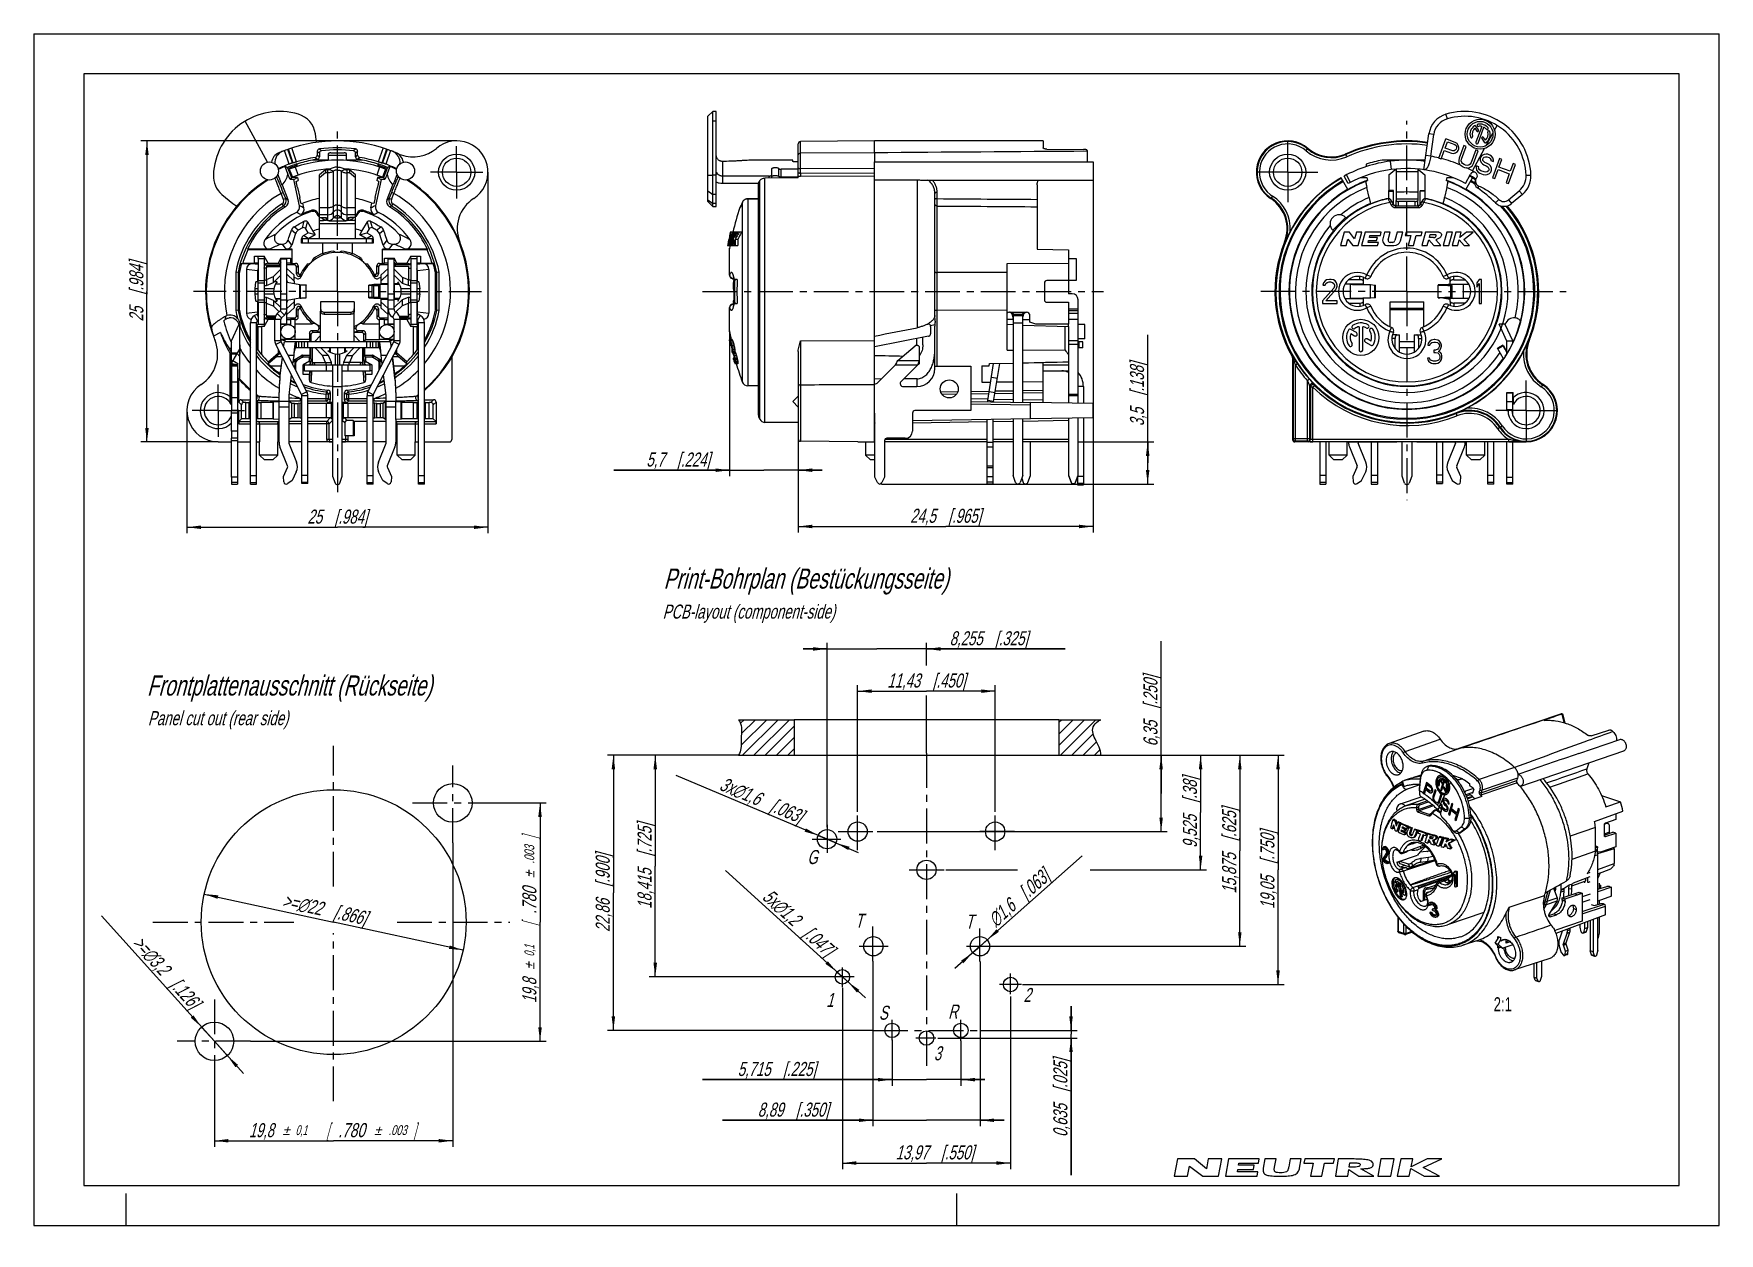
# Model space of a CAD drawing. Header units: millimetres. Extents: x 0 to 420, y -2 to 297.
import ezdxf
from ezdxf.enums import TextEntityAlignment as Align

# ---------------------------------------------------------------- set-up
doc = ezdxf.new("R2010")
doc.units = ezdxf.units.MM
doc.header["$LTSCALE"] = 23.1
doc.linetypes.add('CENTER', pattern=[0.6, 0.375, -0.075, 0.075, -0.075])
doc.layers.get('0').update_dxf_attribs({"linetype": 'CONTINUOUS'})
for name, color, linetype in [('3D_NOTIZEN', 7, 'CONTINUOUS'), ('AUSFORMSCHRAEGEN', 7, 'CONTINUOUS'), ('BEZUGSACHSEN', 7, 'CONTINUOUS'), ('DEFAULT_1', 7, 'CENTER'), ('FASEN', 7, 'CONTINUOUS'), ('RUNDUNGEN', 7, 'CONTINUOUS'), ('ZEICHNUNGSBEMASSUNGEN', 7, 'CONTINUOUS')]:
    doc.layers.add(name, color=color, linetype=linetype)
doc.styles.get("Standard").update_dxf_attribs({"font": 'txt', "width": 0.7})
doc.styles.add('TEXTSTYLE_2', font='gdt', dxfattribs={"width": 0.7})
doc.dimstyles.new('DIMSTYLE_1', dxfattribs={"dimtxt": 3.5, "dimasz": 3.5, "dimexe": 1.5, "dimexo": 0, "dimgap": 0.875, "dimtad": 1, "dimdec": 4, "dimlfac": 0.333333, "dimdsep": 46, "dimtxsty": 'STANDARD', "dimblk": '_FILLED', "dimblk1": '_FILLED', "dimblk2": '_FILLED', "dimcen": 0.09, "dimclrt": 5, "dimadec": 4, "dimazin": 2, "dimtol": 1, "dimtp": 0.1, "dimtm": 0.1, "dimtfac": 1, "dimtdec": 4, "dimtofl": 0, "dimtmove": 0, "dimatfit": 3, "dimldrblk": '_FILLED', "dimfxl": 1, "dimtolj": 1, "dimarcsym": 0})
doc.dimstyles.new('DIMSTYLE_2', dxfattribs={"dimtxt": 3.5, "dimasz": 3.5, "dimexe": 1.5, "dimexo": 0, "dimtad": 1, "dimdec": 4, "dimlfac": 0.333333, "dimdsep": 46, "dimtxsty": 'STANDARD', "dimblk": '_FILLED', "dimblk1": '_FILLED', "dimblk2": '_FILLED', "dimcen": 0.09, "dimclrt": 5, "dimadec": 4, "dimazin": 2, "dimtp": 0.2, "dimtm": 0.2, "dimtfac": 1, "dimtdec": 4, "dimtmove": 0, "dimatfit": 2, "dimldrblk": '_FILLED', "dimfxl": 1, "dimtolj": 1, "dimarcsym": 0})
doc.dimstyles.new('DIMSTYLE_3', dxfattribs={"dimtxt": 3.5, "dimasz": 3.5, "dimexe": 1.5, "dimexo": 0, "dimtad": 1, "dimdec": 4, "dimlfac": 0.333333, "dimdsep": 46, "dimtxsty": 'STANDARD', "dimblk": '_FILLED', "dimblk1": '_FILLED', "dimblk2": '_FILLED', "dimcen": 0.09, "dimclrt": 5, "dimadec": 4, "dimazin": 2, "dimtp": 0.1, "dimtm": 0.1, "dimtfac": 1, "dimtdec": 4, "dimtmove": 0, "dimatfit": 2, "dimldrblk": '_FILLED', "dimfxl": 1, "dimtolj": 1, "dimarcsym": 0})
doc.dimstyles.new('DIMSTYLE_4', dxfattribs={"dimtxt": 3.5, "dimasz": 3.5, "dimexe": 1.5, "dimexo": 0, "dimgap": 0.875, "dimtad": 1, "dimdec": 4, "dimlfac": 0.333333, "dimdsep": 46, "dimtxsty": 'STANDARD', "dimblk": '_FILLED', "dimblk1": '_FILLED', "dimblk2": '_FILLED', "dimcen": 0.09, "dimclrt": 5, "dimadec": 4, "dimazin": 2, "dimtp": 0.2, "dimtm": 0.2, "dimtfac": 1, "dimtdec": 4, "dimtofl": 0, "dimtmove": 0, "dimatfit": 3, "dimldrblk": '_FILLED', "dimfxl": 1, "dimtolj": 1, "dimarcsym": 0})
doc.dimstyles.new('DIMSTYLE_5', dxfattribs={"dimtxt": 3.5, "dimasz": 3.5, "dimexe": 1.5, "dimexo": 0, "dimgap": 0.875, "dimtad": 1, "dimdec": 4, "dimlfac": 0.333333, "dimdsep": 46, "dimtxsty": 'STANDARD', "dimblk": '_FILLED', "dimblk1": '_FILLED', "dimblk2": '_FILLED', "dimcen": 0.09, "dimclrt": 5, "dimadec": 4, "dimazin": 2, "dimtp": 0.1, "dimtm": 0.1, "dimtfac": 1, "dimtdec": 4, "dimtofl": 0, "dimtmove": 0, "dimatfit": 3, "dimldrblk": '_FILLED', "dimfxl": 1, "dimtolj": 1, "dimarcsym": 0})
doc.dimstyles.new('DIMSTYLE_6', dxfattribs={"dimtxt": 3.5, "dimasz": 3.5, "dimexe": 1.5, "dimexo": 0, "dimgap": 0.875, "dimtad": 1, "dimdec": 3, "dimlfac": 0.333333, "dimdsep": 46, "dimtxsty": 'STANDARD', "dimblk": '_FILLED', "dimblk1": '_FILLED', "dimblk2": '_FILLED', "dimcen": 0.09, "dimclrt": 5, "dimadec": 3, "dimazin": 2, "dimtp": 0.2, "dimtm": 0.2, "dimtfac": 1, "dimtdec": 3, "dimtofl": 0, "dimtmove": 0, "dimatfit": 3, "dimldrblk": '_FILLED', "dimfxl": 1, "dimtolj": 1, "dimarcsym": 0})
doc.dimstyles.new('DIMSTYLE_7', dxfattribs={"dimtxt": 3.5, "dimasz": 3.5, "dimexe": 1.5, "dimexo": 0, "dimgap": 0.875, "dimtad": 1, "dimdec": 3, "dimlfac": 0.333333, "dimdsep": 46, "dimtxsty": 'STANDARD', "dimblk": '_FILLED', "dimblk1": '_FILLED', "dimblk2": '_FILLED', "dimcen": 0.09, "dimclrt": 5, "dimadec": 3, "dimazin": 2, "dimtp": 0.2, "dimtm": 0.2, "dimtfac": 1, "dimtdec": 3, "dimtofl": 0, "dimtmove": 0, "dimatfit": 3, "dimldrblk": '_FILLED', "dimfxl": 1, "dimtolj": 1, "dimarcsym": 0})
doc.dimstyles.new('DIMSTYLE_8', dxfattribs={"dimtxt": 3.5, "dimasz": 3.5, "dimexe": 1.5, "dimexo": 0, "dimgap": 0.875, "dimtad": 1, "dimdec": 1, "dimlfac": 0.333333, "dimdsep": 46, "dimtxsty": 'STANDARD', "dimblk": '_FILLED', "dimblk1": '_FILLED', "dimblk2": '_FILLED', "dimcen": 0.09, "dimclrt": 5, "dimadec": 1, "dimazin": 2, "dimtp": 0.1, "dimtm": 0.1, "dimtfac": 1, "dimtdec": 1, "dimtofl": 0, "dimtmove": 0, "dimatfit": 3, "dimldrblk": '_FILLED', "dimfxl": 1, "dimtolj": 1, "dimarcsym": 0})
doc.dimstyles.new('DIMSTYLE_9', dxfattribs={"dimtxt": 3.5, "dimasz": 3.5, "dimexe": 1.5, "dimexo": 0, "dimgap": 0.875, "dimtad": 1, "dimdec": 3, "dimlfac": 0.333333, "dimdsep": 46, "dimtxsty": 'STANDARD', "dimblk": '_FILLED', "dimblk1": '_FILLED', "dimblk2": '_FILLED', "dimcen": 0.09, "dimclrt": 5, "dimadec": 3, "dimazin": 2, "dimtp": 0.1, "dimtm": 0.1, "dimtfac": 1, "dimtdec": 3, "dimtofl": 0, "dimtmove": 0, "dimatfit": 3, "dimldrblk": '_FILLED', "dimfxl": 1, "dimtolj": 1, "dimarcsym": 0})
pattern_1 = [(45, (0, 0), (-1.414214, 1.414214), [])]

msp = doc.modelspace()

# ---------------------------------------------------------------- texts
at = {"layer": '3D_NOTIZEN', "color": 5, "linetype": 'CONTINUOUS', "line_spacing_factor": 0.9}
for s, insert, char_height, width, attachment_point in [('\\Q15.0;Print-Bohrplan (Bestückungsseite)', (156.96433, 163.73678), 5, 165.25, 1), ('\\Q15.0;PCB-layout (component-side)', (156.71532, 154.75097), 3.5, 96.625, 1), ('\\Q15.0;Frontplattenausschnitt (Rückseite)', (28.2446, 137.08585), 5, 166.3214286, 1), ('\\Q15.0;Panel cut out (rear side)', (28.46233, 128.19876), 3.5, 87.875, 1), ('\\Q15.0;G', (192.76258, 93.59529), 3.5, 4.125, 1), ('\\Q15.0;T', (204.665, 77.73678), 3.5, 4.5, 1), ('\\Q15.0;T', (232.15866, 77.50863), 3.5, 4.5, 1), ('\\Q15.0;2', (246.63329, 59.22792), 3.5, 4.125, 1), ('\\Q15.0;1', (197.48208, 57.97983), 3.5, 3, 1), ('\\Q15.0;S', (210.61597, 54.8065), 3.5, 4.125, 1), ('\\Q15.0;R', (227.86322, 55.09036), 3.5, 4.125, 1), ('2:1', (368.33688, 56.9206), 3.5, 9, 3), ('\\Q15.0;3', (224.29113, 44.70084), 3.5, 3.75, 1)]:
    msp.add_mtext(s, dxfattribs=dict(at, insert=insert, char_height=char_height, width=width, attachment_point=attachment_point))

# ---------------------------------------------------------------- blocks, each defined once
blk = doc.blocks.new('NEUTRIK_BL0', base_point=(317.5, 14.46))
at = {"color": 2, "linetype": 'CONTINUOUS'}
for p, q in [((285.01, 16.61), (284.17, 12.31)), ((289.23, 16.61), (285.01, 16.61)), ((287.48, 12.31), (287.98, 14.85)), ((287.98, 14.85), (291.28, 12.31)), ((292.19, 14.15), (289.23, 16.61)), ((292.68, 16.61), (292.19, 14.15)), ((296.08, 16.61), (292.68, 16.61)), ((295.24, 12.31), (296.08, 16.61)), ((297.67, 16.61), (296.92, 12.31)), ((305.33, 16.61), (297.67, 16.61)), ((299.92, 13.44), (300.02, 14.01)), ((305.01, 13.44), (299.92, 13.44)), ((300.02, 14.01), (303.95, 14.01)), ((300.21, 15.08), (300.3, 15.59)), ((304.14, 15.08), (300.21, 15.08)), ((300.3, 15.59), (305.15, 15.59)), ((303.95, 14.01), (304.14, 15.08)), ((304.82, 12.31), (305.01, 13.44)), ((305.15, 15.59), (305.33, 16.61)), ((306.8, 16.61), (306.37, 14.32)), ((309.56, 16.61), (306.8, 16.61)), ((309.19, 14.6), (309.56, 16.61)), ((313.08, 16.61), (312.72, 14.69)), ((315.83, 16.61), (313.08, 16.61)), ((315.41, 14.32), (315.83, 16.61)), ((316.69, 16.61), (316.49, 15.6)), ((316.49, 15.6), (318.8, 15.6)), ((324.11, 16.61), (316.69, 16.61)), ((318.8, 15.6), (318.15, 12.31)), ((320.95, 12.31), (321.6, 15.6)), ((321.6, 15.6), (323.91, 15.6)), ((323.91, 15.6), (324.11, 16.61)), ((325.04, 16.61), (324.36, 12.31)), ((328.62, 16.61), (325.04, 16.61)), ((327.43, 12.31), (327.7, 13.99)), ((327.7, 13.99), (330.18, 12.31)), ((327.79, 14.55), (327.97, 15.69)), ((333.89, 12.31), (330.65, 14.18)), ((335.68, 16.61), (334.89, 12.31)), ((338.95, 16.61), (335.68, 16.61)), ((338.17, 12.31), (338.95, 16.61)), ((340.61, 16.61), (339.71, 12.31)), ((343.66, 16.61), (340.61, 16.61)), ((342.75, 12.31), (343.16, 14.24)), ((343.16, 14.24), (346.45, 12.31)), ((343.25, 14.65), (343.66, 16.61)), ((347.25, 16.61), (343.25, 14.65)), ((346.22, 14.51), (350.83, 16.61)), ((350.29, 12.31), (346.22, 14.51)), ((350.83, 16.61), (347.25, 16.61)), ((284.17, 12.31), (287.48, 12.31)), ((291.28, 12.31), (295.24, 12.31)), ((296.92, 12.31), (304.82, 12.31)), ((318.15, 12.31), (320.95, 12.31)), ((324.36, 12.31), (327.43, 12.31)), ((330.18, 12.31), (333.89, 12.31)), ((334.89, 12.31), (338.17, 12.31)), ((339.71, 12.31), (342.75, 12.31)), ((346.45, 12.31), (350.29, 12.31))]:
    blk.add_line(p, q, dxfattribs=at)
for points, knots in [([(306.37, 14.32), (306.32, 14.05), (306.29, 13.56), (306.49, 13.04), (306.92, 12.71), (307.71, 12.45), (308.94, 12.33), (310.02, 12.31), (310.57, 12.31)], [0, 0, 0, 0, 0.125, 0.25, 0.375, 0.5, 0.75, 1, 1, 1, 1]), ([(310.72, 13.18), (310.45, 13.18), (310.05, 13.19), (309.6, 13.26), (309.32, 13.37), (309.15, 13.57), (309.1, 13.86), (309.12, 14.21), (309.16, 14.47), (309.19, 14.6)], [0, 0, 0, 0, 0.25, 0.375, 0.5, 0.625, 0.75, 0.875, 1, 1, 1, 1]), ([(310.57, 12.31), (311.11, 12.31), (312.18, 12.33), (313.68, 12.48), (314.71, 12.88), (315.22, 13.57), (315.36, 14.05), (315.41, 14.32)], [0, 0, 0, 0, 0.25, 0.5, 0.75, 0.875, 1, 1, 1, 1]), ([(312.72, 14.69), (312.67, 14.42), (312.59, 14.03), (312.38, 13.62), (312.09, 13.33), (311.52, 13.2), (310.99, 13.18), (310.72, 13.18)], [0, 0, 0, 0, 0.25, 0.375, 0.5, 0.75, 1, 1, 1, 1]), ([(330.52, 15.12), (330.5, 14.98), (330.37, 14.81), (329.98, 14.65), (329.37, 14.58), (328.59, 14.55), (328.06, 14.55), (327.79, 14.55)], [0, 0, 0, 0, 0.125, 0.25, 0.5, 0.75, 1, 1, 1, 1]), ([(327.97, 15.69), (328.24, 15.69), (328.77, 15.68), (329.42, 15.66), (329.9, 15.61), (330.22, 15.54), (330.48, 15.42), (330.54, 15.25), (330.52, 15.12)], [0, 0, 0, 0, 0.25, 0.5, 0.625, 0.75, 0.875, 1, 1, 1, 1]), ([(333.77, 15.27), (333.77, 15.41), (333.72, 15.63), (333.5, 15.94), (333.07, 16.19), (332.44, 16.37), (331.5, 16.52), (330.23, 16.6), (329.16, 16.61), (328.62, 16.61)], [0, 0, 0, 0, 0.0625, 0.125, 0.25, 0.375, 0.5, 0.75, 1, 1, 1, 1]), ([(330.65, 14.18), (331, 14.18), (331.69, 14.2), (332.65, 14.29), (333.33, 14.49), (333.69, 14.83), (333.77, 15.1), (333.77, 15.27)], [0, 0, 0, 0, 0.25, 0.5, 0.75, 0.875, 1, 1, 1, 1])]:
    blk.add_open_spline(points, degree=3, knots=knots, dxfattribs=at)
blk = doc.blocks.new('_FILLED')
at = {"color": 0, "linetype": 'BYBLOCK'}
blk.add_solid([(0, 0), (-1, 0.125), (-1, -0.125)], dxfattribs=at)
blk = doc.blocks.new('*D0')
at = {"layer": 'ZEICHNUNGSBEMASSUNGEN', "color": 2, "linetype": 'CONTINUOUS'}
for p, q in [((104.43, 95.37), (104.43, 19.65)), ((45.03, 33.98), (45.03, 19.65)), ((45.03, 21.15), (74.73, 21.15)), ((104.43, 21.15), (74.73, 21.15))]:
    blk.add_line(p, q, dxfattribs=at)
at = {"layer": 'ZEICHNUNGSBEMASSUNGEN', "color": 2, "linetype": 'CONTINUOUS', "xscale": 3.5, "yscale": 3.5, "zscale": 3.5, "rotation": 180}
blk.add_blockref('_FILLED', (45.03, 21.15), dxfattribs=at)
at = {"layer": 'ZEICHNUNGSBEMASSUNGEN', "color": 2, "linetype": 'CONTINUOUS', "xscale": 3.5, "yscale": 3.5, "zscale": 3.5}
blk.add_blockref('_FILLED', (104.43, 21.15), dxfattribs=at)
at = {"layer": 'ZEICHNUNGSBEMASSUNGEN', "color": 5, "linetype": 'CONTINUOUS', "oblique": 15}
for s, height, width, p in [('19,8', 3.5, 0.678571, (56.73, 22.05)), ('[', 3.5, 0.428571, (73.31, 22.05)), ('.780', 3.5, 0.732143, (79.19, 22.05)), (']', 3.5, 0.428571, (94.92, 22.05)), ('0,1', 2.45, 0.642857, (66.7, 22.58)), ('.003', 2.45, 0.714286, (90.67, 22.58))]:
    blk.add_text(s, height=height, dxfattribs=dict(at, width=width)).set_placement(p, align=Align.CENTER)
at = {"layer": 'ZEICHNUNGSBEMASSUNGEN', "color": 5, "linetype": 'CONTINUOUS', "style": 'TEXTSTYLE_2', "oblique": 15}
for p in [(62.91, 22.58), (85.74, 22.58)]:
    blk.add_text('`', height=2.45, dxfattribs=at).set_placement(p, align=Align.CENTER)
blk = doc.blocks.new('*D1')
at = {"layer": 'ZEICHNUNGSBEMASSUNGEN', "color": 2, "linetype": 'CONTINUOUS'}
for p in [(42.48, 82.62), (106.98, 68.65)]:
    blk.add_line(p, (74.73, 75.64), dxfattribs=at)
at = {"layer": 'ZEICHNUNGSBEMASSUNGEN', "color": 2, "linetype": 'CONTINUOUS', "xscale": 3.5, "yscale": 3.5, "zscale": 3.5}
for p, rotation in [((42.48, 82.62), 167.7824208085), ((106.98, 68.65), 347.7824208085)]:
    blk.add_blockref('_FILLED', p, dxfattribs=dict(at, rotation=rotation))
at = {"layer": 'ZEICHNUNGSBEMASSUNGEN', "color": 5, "linetype": 'CONTINUOUS', "insert": (72.91, 80.54), "char_height": 3.5, "width": 47.125, "attachment_point": 2, "rotation": 347.7824, "line_spacing_factor": 0.9}
blk.add_mtext('\\Q15.0;>=\\fgdt;{\\fgdt;n}\\ftxt;22{\\ftxt.shx;\\W1.000000;\\H3.500000; }[.866]', dxfattribs=at)
blk = doc.blocks.new('*D2')
at = {"layer": 'ZEICHNUNGSBEMASSUNGEN', "color": 2, "linetype": 'CONTINUOUS'}
for p, q in [((45.03, 45.94), (16.86, 77.19)), ((41.82, 49.5), (45.03, 45.94)), ((48.24, 42.37), (45.03, 45.94)), ((45.03, 45.94), (52.26, 37.91))]:
    blk.add_line(p, q, dxfattribs=at)
at = {"layer": 'ZEICHNUNGSBEMASSUNGEN', "color": 2, "linetype": 'CONTINUOUS', "xscale": 3.5, "yscale": 3.5, "zscale": 3.5}
for p, rotation in [((41.82, 49.5), 312.0219397827), ((48.24, 42.37), 132.0219397827)]:
    blk.add_blockref('_FILLED', p, dxfattribs=dict(at, rotation=rotation))
at = {"layer": 'ZEICHNUNGSBEMASSUNGEN', "color": 5, "linetype": 'CONTINUOUS', "insert": (41.84, 56.06), "char_height": 3.5, "width": 48.625, "attachment_point": 3, "rotation": 312.0222, "line_spacing_factor": 0.9}
blk.add_mtext('\\Q15.0;>=\\fgdt;{\\fgdt;n}\\ftxt;3,2{\\ftxt.shx;\\W1.000000;\\H3.500000; }[.126]', dxfattribs=at)
blk = doc.blocks.new('*D3')
at = {"layer": 'ZEICHNUNGSBEMASSUNGEN', "color": 2, "linetype": 'CONTINUOUS'}
for p, q in [((113.04, 105.34), (127.66, 105.34)), ((126.16, 105.34), (126.16, 75.64)), ((126.16, 45.94), (126.16, 75.64)), ((54, 45.94), (127.66, 45.94))]:
    blk.add_line(p, q, dxfattribs=at)
at = {"layer": 'ZEICHNUNGSBEMASSUNGEN', "color": 2, "linetype": 'CONTINUOUS', "xscale": 3.5, "yscale": 3.5, "zscale": 3.5}
for p, rotation in [((126.16, 105.34), 90), ((126.16, 45.94), 270)]:
    blk.add_blockref('_FILLED', p, dxfattribs=dict(at, rotation=rotation))
at = {"layer": 'ZEICHNUNGSBEMASSUNGEN', "color": 5, "linetype": 'CONTINUOUS', "oblique": 15}
for s, height, width, p in [(']', 3.5, 0.428571, (125.25, 96.73)), ('.003', 2.45, 0.714286, (124.72, 92.48)), ('.780', 3.5, 0.732143, (125.25, 81)), ('[', 3.5, 0.428571, (125.25, 75.12)), ('0,1', 2.45, 0.642857, (124.72, 68.51)), ('19,8', 3.5, 0.678571, (125.25, 58.54))]:
    blk.add_text(s, height=height, rotation=90, dxfattribs=dict(at, width=width)).set_placement(p, align=Align.CENTER)
at = {"layer": 'ZEICHNUNGSBEMASSUNGEN', "color": 5, "linetype": 'CONTINUOUS', "style": 'TEXTSTYLE_2', "oblique": 15}
for p in [(124.72, 87.55), (124.72, 64.72)]:
    blk.add_text('`', height=2.45, rotation=90, dxfattribs=at).set_placement(p, align=Align.CENTER)
blk = doc.blocks.new('*D4')
at = {"layer": 'ZEICHNUNGSBEMASSUNGEN', "color": 2, "linetype": 'CONTINUOUS'}
for p, q in [((209.12, 65.89), (209.12, 24.76)), ((235.79, 65.8), (235.79, 24.76)), ((209.12, 26.26), (171.61, 26.26)), ((171.61, 26.26), (222.45, 26.26)), ((241.79, 26.26), (222.45, 26.26)), ((235.79, 26.26), (241.79, 26.26))]:
    blk.add_line(p, q, dxfattribs=at)
at = {"layer": 'ZEICHNUNGSBEMASSUNGEN', "color": 2, "linetype": 'CONTINUOUS', "xscale": 3.5, "yscale": 3.5, "zscale": 3.5}
blk.add_blockref('_FILLED', (209.12, 26.26), dxfattribs=at)
at = {"layer": 'ZEICHNUNGSBEMASSUNGEN', "color": 2, "linetype": 'CONTINUOUS', "xscale": 3.5, "yscale": 3.5, "zscale": 3.5, "rotation": 180}
blk.add_blockref('_FILLED', (235.79, 26.26), dxfattribs=at)
at = {"layer": 'ZEICHNUNGSBEMASSUNGEN', "color": 5, "linetype": 'CONTINUOUS', "insert": (198.11, 30.66), "char_height": 3.5, "width": 39.75, "attachment_point": 3, "line_spacing_factor": 0.9}
blk.add_mtext('\\Q15.0;8,89{\\ftxt.shx;\\W1.000000;\\H3.500000; }[.350]', dxfattribs=at)
blk = doc.blocks.new('*D5')
at = {"layer": 'ZEICHNUNGSBEMASSUNGEN', "color": 2, "linetype": 'CONTINUOUS'}
for p, q in [((197.69, 143.7), (191.69, 143.7)), ((191.69, 143.7), (210.07, 143.7)), ((197.69, 99.26), (197.69, 145.2)), ((256.98, 143.7), (210.07, 143.7)), ((222.45, 139.55), (222.45, 145.2)), ((222.45, 143.7), (256.98, 143.7)), ((222.45, 117.77), (222.45, 132.1))]:
    blk.add_line(p, q, dxfattribs=at)
at = {"layer": 'ZEICHNUNGSBEMASSUNGEN', "color": 2, "linetype": 'CONTINUOUS', "xscale": 3.5, "yscale": 3.5, "zscale": 3.5}
blk.add_blockref('_FILLED', (197.69, 143.7), dxfattribs=at)
at = {"layer": 'ZEICHNUNGSBEMASSUNGEN', "color": 2, "linetype": 'CONTINUOUS', "xscale": 3.5, "yscale": 3.5, "zscale": 3.5, "rotation": 180}
blk.add_blockref('_FILLED', (222.45, 143.7), dxfattribs=at)
at = {"layer": 'ZEICHNUNGSBEMASSUNGEN', "color": 5, "linetype": 'CONTINUOUS', "insert": (228.23, 148.11), "char_height": 3.5, "width": 43.125, "attachment_point": 1, "line_spacing_factor": 0.9}
blk.add_mtext('\\Q15.0;8,255{\\ftxt.shx;\\W1.000000;\\H3.500000; }[.325]', dxfattribs=at)
blk = doc.blocks.new('*D6')
at = {"layer": 'ZEICHNUNGSBEMASSUNGEN', "color": 2, "linetype": 'CONTINUOUS'}
for p, q in [((201.49, 59.26), (201.49, 14.1)), ((243.4, 57.13), (243.4, 14.1)), ((201.49, 15.6), (222.45, 15.6)), ((243.4, 15.6), (222.45, 15.6))]:
    blk.add_line(p, q, dxfattribs=at)
at = {"layer": 'ZEICHNUNGSBEMASSUNGEN', "color": 2, "linetype": 'CONTINUOUS', "xscale": 3.5, "yscale": 3.5, "zscale": 3.5, "rotation": 180}
blk.add_blockref('_FILLED', (201.49, 15.6), dxfattribs=at)
at = {"layer": 'ZEICHNUNGSBEMASSUNGEN', "color": 2, "linetype": 'CONTINUOUS', "xscale": 3.5, "yscale": 3.5, "zscale": 3.5}
blk.add_blockref('_FILLED', (243.4, 15.6), dxfattribs=at)
at = {"layer": 'ZEICHNUNGSBEMASSUNGEN', "color": 5, "linetype": 'CONTINUOUS', "insert": (224.53, 20.01), "char_height": 3.5, "width": 42.375, "attachment_point": 2, "line_spacing_factor": 0.9}
blk.add_mtext('\\Q15.0;13,97{\\ftxt.shx;\\W1.000000;\\H3.500000; }[.550]', dxfattribs=at)
blk = doc.blocks.new('*D7')
at = {"layer": 'ZEICHNUNGSBEMASSUNGEN', "color": 2, "linetype": 'CONTINUOUS'}
for p, q in [((197.69, 96.29), (160.09, 112.16)), ((195.47, 97.22), (197.69, 96.29)), ((199.9, 95.36), (197.69, 96.29)), ((197.69, 96.29), (205.42, 93.02))]:
    blk.add_line(p, q, dxfattribs=at)
at = {"layer": 'ZEICHNUNGSBEMASSUNGEN', "color": 2, "linetype": 'CONTINUOUS', "xscale": 3.5, "yscale": 3.5, "zscale": 3.5}
for p, rotation in [((195.47, 97.22), 337.1117105441), ((199.9, 95.36), 157.1117105441)]:
    blk.add_blockref('_FILLED', p, dxfattribs=dict(at, rotation=rotation))
at = {"layer": 'ZEICHNUNGSBEMASSUNGEN', "color": 5, "linetype": 'CONTINUOUS', "insert": (192.13, 103.42), "char_height": 3.5, "width": 49.375, "attachment_point": 3, "rotation": 337.1131, "line_spacing_factor": 0.9}
blk.add_mtext('\\Q15.0;3x\\fgdt;{\\fgdt;n}\\ftxt;1,6{\\ftxt.shx;\\W1.000000;\\H3.500000; }[.063]', dxfattribs=at)
blk = doc.blocks.new('*D8')
at = {"layer": 'ZEICHNUNGSBEMASSUNGEN', "color": 2, "linetype": 'CONTINUOUS'}
for p, q in [((235.79, 69.62), (261.23, 92.13)), ((235.79, 69.62), (229.49, 64.05)), ((233.99, 68.03), (235.79, 69.62)), ((237.58, 71.21), (235.79, 69.62))]:
    blk.add_line(p, q, dxfattribs=at)
at = {"layer": 'ZEICHNUNGSBEMASSUNGEN', "color": 2, "linetype": 'CONTINUOUS', "xscale": 3.5, "yscale": 3.5, "zscale": 3.5}
for p, rotation in [((237.58, 71.21), 221.4981437602), ((233.99, 68.03), 41.5008802679)]:
    blk.add_blockref('_FILLED', p, dxfattribs=dict(at, rotation=rotation))
at = {"layer": 'ZEICHNUNGSBEMASSUNGEN', "color": 5, "linetype": 'CONTINUOUS', "insert": (237.4, 76.94), "char_height": 3.5, "width": 41.875, "attachment_point": 1, "rotation": 41.4991, "line_spacing_factor": 0.9, "style": 'TEXTSTYLE_2'}
blk.add_mtext('\\Q15.0;{\\fgdt;n}\\ftxt;1,6{\\ftxt.shx;\\W1.000000;\\H3.500000; }[.063]', dxfattribs=at)
blk = doc.blocks.new('*D9')
at = {"layer": 'ZEICHNUNGSBEMASSUNGEN', "color": 2, "linetype": 'CONTINUOUS'}
for p, q in [((201.49, 61.99), (172.35, 88.49)), ((200.16, 63.2), (201.49, 61.99)), ((202.83, 60.78), (201.49, 61.99)), ((201.49, 61.99), (207.27, 56.74))]:
    blk.add_line(p, q, dxfattribs=at)
at = {"layer": 'ZEICHNUNGSBEMASSUNGEN', "color": 2, "linetype": 'CONTINUOUS', "xscale": 3.5, "yscale": 3.5, "zscale": 3.5}
for p, rotation in [((200.16, 63.2), 317.7199864095), ((202.83, 60.78), 137.7207035666)]:
    blk.add_blockref('_FILLED', p, dxfattribs=dict(at, rotation=rotation))
at = {"layer": 'ZEICHNUNGSBEMASSUNGEN', "color": 5, "linetype": 'CONTINUOUS', "insert": (199.86, 69.43), "char_height": 3.5, "width": 49.75, "attachment_point": 3, "rotation": 317.7201, "line_spacing_factor": 0.9}
blk.add_mtext('\\Q15.0;5x\\fgdt;{\\fgdt;n}\\ftxt;1,2{\\ftxt.shx;\\W1.000000;\\H3.500000; }[.047]', dxfattribs=at)
blk = doc.blocks.new('*D10')
at = {"layer": 'ZEICHNUNGSBEMASSUNGEN', "color": 2, "linetype": 'CONTINUOUS'}
for p, q in [((213.88, 46.29), (213.88, 34.88)), ((231.02, 46.04), (231.02, 34.88)), ((213.88, 36.38), (166.67, 36.38)), ((166.67, 36.38), (222.45, 36.38)), ((237.02, 36.38), (222.45, 36.38)), ((231.02, 36.38), (237.02, 36.38))]:
    blk.add_line(p, q, dxfattribs=at)
at = {"layer": 'ZEICHNUNGSBEMASSUNGEN', "color": 2, "linetype": 'CONTINUOUS', "xscale": 3.5, "yscale": 3.5, "zscale": 3.5}
blk.add_blockref('_FILLED', (213.88, 36.38), dxfattribs=at)
at = {"layer": 'ZEICHNUNGSBEMASSUNGEN', "color": 2, "linetype": 'CONTINUOUS', "xscale": 3.5, "yscale": 3.5, "zscale": 3.5, "rotation": 180}
blk.add_blockref('_FILLED', (231.02, 36.38), dxfattribs=at)
at = {"layer": 'ZEICHNUNGSBEMASSUNGEN', "color": 5, "linetype": 'CONTINUOUS', "insert": (194.92, 40.79), "char_height": 3.5, "width": 42.375, "attachment_point": 3, "line_spacing_factor": 0.9}
blk.add_mtext('\\Q15.0;5,715{\\ftxt.shx;\\W1.000000;\\H3.500000; }[.225]', dxfattribs=at)
blk = doc.blocks.new('*D11')
at = {"layer": 'ZEICHNUNGSBEMASSUNGEN', "color": 2, "linetype": 'CONTINUOUS'}
for p, q in [((175.65, 117.24), (142.94, 117.24)), ((144.44, 117.24), (144.44, 82.95)), ((144.44, 48.66), (144.44, 82.95)), ((209.12, 48.66), (142.94, 48.66))]:
    blk.add_line(p, q, dxfattribs=at)
at = {"layer": 'ZEICHNUNGSBEMASSUNGEN', "color": 2, "linetype": 'CONTINUOUS', "xscale": 3.5, "yscale": 3.5, "zscale": 3.5}
for p, rotation in [((144.44, 117.24), 90), ((144.44, 48.66), 270)]:
    blk.add_blockref('_FILLED', p, dxfattribs=dict(at, rotation=rotation))
at = {"layer": 'ZEICHNUNGSBEMASSUNGEN', "color": 5, "linetype": 'CONTINUOUS', "insert": (140.03, 82.95), "char_height": 3.5, "width": 44.625, "attachment_point": 2, "rotation": 90, "line_spacing_factor": 0.9}
blk.add_mtext('\\Q15.0;22,86{\\ftxt.shx;\\W1.000000;\\H3.500000; }[.900]', dxfattribs=at)
blk = doc.blocks.new('*D12')
at = {"layer": 'ZEICHNUNGSBEMASSUNGEN', "color": 2, "linetype": 'CONTINUOUS'}
for p, q in [((255.45, 117.24), (302.03, 117.24)), ((300.53, 117.24), (300.53, 93.43)), ((300.53, 69.62), (300.53, 93.43)), ((238.94, 69.62), (302.03, 69.62))]:
    blk.add_line(p, q, dxfattribs=at)
at = {"layer": 'ZEICHNUNGSBEMASSUNGEN', "color": 2, "linetype": 'CONTINUOUS', "xscale": 3.5, "yscale": 3.5, "zscale": 3.5}
for p, rotation in [((300.53, 117.24), 90), ((300.53, 69.62), 270)]:
    blk.add_blockref('_FILLED', p, dxfattribs=dict(at, rotation=rotation))
at = {"layer": 'ZEICHNUNGSBEMASSUNGEN', "color": 5, "linetype": 'CONTINUOUS', "insert": (296.13, 93.43), "char_height": 3.5, "width": 46.5, "attachment_point": 2, "rotation": 90, "line_spacing_factor": 0.9}
blk.add_mtext('\\Q15.0;15,875{\\ftxt.shx;\\W1.000000;\\H3.500000; }[.625]', dxfattribs=at)
blk = doc.blocks.new('*D13')
at = {"layer": 'ZEICHNUNGSBEMASSUNGEN', "color": 2, "linetype": 'CONTINUOUS'}
for p, q in [((255.45, 117.24), (311.55, 117.24)), ((310.05, 117.24), (310.05, 88.67)), ((310.05, 60.09), (310.05, 88.67)), ((246.41, 60.09), (311.55, 60.09))]:
    blk.add_line(p, q, dxfattribs=at)
at = {"layer": 'ZEICHNUNGSBEMASSUNGEN', "color": 2, "linetype": 'CONTINUOUS', "xscale": 3.5, "yscale": 3.5, "zscale": 3.5}
for p, rotation in [((310.05, 117.24), 90), ((310.05, 60.09), 270)]:
    blk.add_blockref('_FILLED', p, dxfattribs=dict(at, rotation=rotation))
at = {"layer": 'ZEICHNUNGSBEMASSUNGEN', "color": 5, "linetype": 'CONTINUOUS', "insert": (305.65, 88.67), "char_height": 3.5, "width": 42.75, "attachment_point": 2, "rotation": 90, "line_spacing_factor": 0.9}
blk.add_mtext('\\Q15.0;19,05{\\ftxt.shx;\\W1.000000;\\H3.500000; }[.750]', dxfattribs=at)
blk = doc.blocks.new('*D14')
at = {"layer": 'ZEICHNUNGSBEMASSUNGEN', "color": 2, "linetype": 'CONTINUOUS'}
for p, q in [((258.47, 48.66), (258.47, 54.66)), ((258.47, 54.66), (258.47, 47.7)), ((225.3, 46.75), (259.97, 46.75)), ((235.79, 48.66), (259.97, 48.66)), ((258.47, 12.6), (258.47, 47.7)), ((258.47, 46.75), (258.47, 12.6))]:
    blk.add_line(p, q, dxfattribs=at)
at = {"layer": 'ZEICHNUNGSBEMASSUNGEN', "color": 2, "linetype": 'CONTINUOUS', "xscale": 3.5, "yscale": 3.5, "zscale": 3.5}
for p, rotation in [((258.47, 48.66), 270), ((258.47, 46.75), 90)]:
    blk.add_blockref('_FILLED', p, dxfattribs=dict(at, rotation=rotation))
at = {"layer": 'ZEICHNUNGSBEMASSUNGEN', "color": 5, "linetype": 'CONTINUOUS', "insert": (254.06, 41.6), "char_height": 3.5, "width": 43.5, "attachment_point": 3, "rotation": 90, "line_spacing_factor": 0.9}
blk.add_mtext('\\Q15.0;0,635{\\ftxt.shx;\\W1.000000;\\H3.500000; }[.025]', dxfattribs=at)
blk = doc.blocks.new('*D15')
at = {"layer": 'ZEICHNUNGSBEMASSUNGEN', "color": 2, "linetype": 'CONTINUOUS'}
for p, q in [((280.92, 107.72), (280.92, 145.65)), ((255.45, 117.24), (282.42, 117.24)), ((280.92, 117.24), (280.92, 107.72)), ((280.92, 98.19), (280.92, 107.72)), ((210.2, 98.19), (282.42, 98.19))]:
    blk.add_line(p, q, dxfattribs=at)
at = {"layer": 'ZEICHNUNGSBEMASSUNGEN', "color": 2, "linetype": 'CONTINUOUS', "xscale": 3.5, "yscale": 3.5, "zscale": 3.5}
for p, rotation in [((280.92, 117.24), 90), ((280.92, 98.19), 270)]:
    blk.add_blockref('_FILLED', p, dxfattribs=dict(at, rotation=rotation))
at = {"layer": 'ZEICHNUNGSBEMASSUNGEN', "color": 5, "linetype": 'CONTINUOUS', "insert": (276.51, 119.4), "char_height": 3.5, "width": 39.375, "attachment_point": 1, "rotation": 90, "line_spacing_factor": 0.9}
blk.add_mtext('\\Q15.0;6,35{\\ftxt.shx;\\W1.000000;\\H3.500000; }[.250]', dxfattribs=at)
blk = doc.blocks.new('*D16')
at = {"layer": 'ZEICHNUNGSBEMASSUNGEN', "color": 2, "linetype": 'CONTINUOUS'}
for p, q in [((205.3, 103.09), (205.3, 134.68)), ((239.59, 103.09), (239.59, 134.68)), ((205.3, 133.18), (222.45, 133.18)), ((239.59, 133.18), (222.45, 133.18))]:
    blk.add_line(p, q, dxfattribs=at)
at = {"layer": 'ZEICHNUNGSBEMASSUNGEN', "color": 2, "linetype": 'CONTINUOUS', "xscale": 3.5, "yscale": 3.5, "zscale": 3.5, "rotation": 180}
blk.add_blockref('_FILLED', (205.3, 133.18), dxfattribs=at)
at = {"layer": 'ZEICHNUNGSBEMASSUNGEN', "color": 2, "linetype": 'CONTINUOUS', "xscale": 3.5, "yscale": 3.5, "zscale": 3.5}
blk.add_blockref('_FILLED', (239.59, 133.18), dxfattribs=at)
at = {"layer": 'ZEICHNUNGSBEMASSUNGEN', "color": 5, "linetype": 'CONTINUOUS', "insert": (222.45, 137.59), "char_height": 3.5, "width": 41.625, "attachment_point": 2, "line_spacing_factor": 0.9}
blk.add_mtext('\\Q15.0;11,43{\\ftxt.shx;\\W1.000000;\\H3.500000; }[.450]', dxfattribs=at)
blk = doc.blocks.new('*D17')
at = {"layer": 'ZEICHNUNGSBEMASSUNGEN', "color": 2, "linetype": 'CONTINUOUS'}
for p, q in [((175.65, 117.24), (153.37, 117.24)), ((154.87, 117.24), (154.87, 89.61)), ((154.87, 61.99), (154.87, 89.61)), ((198.51, 61.99), (153.37, 61.99))]:
    blk.add_line(p, q, dxfattribs=at)
at = {"layer": 'ZEICHNUNGSBEMASSUNGEN', "color": 2, "linetype": 'CONTINUOUS', "xscale": 3.5, "yscale": 3.5, "zscale": 3.5}
for p, rotation in [((154.87, 117.24), 90), ((154.87, 61.99), 270)]:
    blk.add_blockref('_FILLED', p, dxfattribs=dict(at, rotation=rotation))
at = {"layer": 'ZEICHNUNGSBEMASSUNGEN', "color": 5, "linetype": 'CONTINUOUS', "insert": (150.46, 89.61), "char_height": 3.5, "width": 45.75, "attachment_point": 2, "rotation": 90, "line_spacing_factor": 0.9}
blk.add_mtext('\\Q15.0;18,415{\\ftxt.shx;\\W1.000000;\\H3.500000; }[.725]', dxfattribs=at)
blk = doc.blocks.new('*D18')
at = {"layer": 'ZEICHNUNGSBEMASSUNGEN', "color": 2, "linetype": 'CONTINUOUS'}
for p, q in [((255.45, 117.24), (292.26, 117.24)), ((290.76, 117.24), (290.76, 102.96)), ((290.76, 88.67), (290.76, 102.96)), ((227.27, 88.67), (245.15, 88.67)), ((263.21, 88.67), (292.26, 88.67))]:
    blk.add_line(p, q, dxfattribs=at)
at = {"layer": 'ZEICHNUNGSBEMASSUNGEN', "color": 2, "linetype": 'CONTINUOUS', "xscale": 3.5, "yscale": 3.5, "zscale": 3.5}
for p, rotation in [((290.76, 117.24), 90), ((290.76, 88.67), 270)]:
    blk.add_blockref('_FILLED', p, dxfattribs=dict(at, rotation=rotation))
at = {"layer": 'ZEICHNUNGSBEMASSUNGEN', "color": 5, "linetype": 'CONTINUOUS', "insert": (286.35, 102.96), "char_height": 3.5, "width": 39.375, "attachment_point": 2, "rotation": 90, "line_spacing_factor": 0.9}
blk.add_mtext('\\Q15.0;9,525{\\ftxt.shx;\\W1.000000;\\H3.500000; }[.38]', dxfattribs=at)
blk = doc.blocks.new('*D19')
at = {"layer": 'ZEICHNUNGSBEMASSUNGEN', "color": 2, "linetype": 'CONTINUOUS'}
for p, q in [((105.39, 270.29), (26.72, 270.29)), ((28.22, 270.29), (28.22, 232.79)), ((28.22, 195.29), (28.22, 232.79)), ((45.99, 195.29), (26.72, 195.29))]:
    blk.add_line(p, q, dxfattribs=at)
at = {"layer": 'ZEICHNUNGSBEMASSUNGEN', "color": 2, "linetype": 'CONTINUOUS', "xscale": 3.5, "yscale": 3.5, "zscale": 3.5}
for p, rotation in [((28.22, 270.29), 90), ((28.22, 195.29), 270)]:
    blk.add_blockref('_FILLED', p, dxfattribs=dict(at, rotation=rotation))
at = {"layer": 'ZEICHNUNGSBEMASSUNGEN', "color": 5, "linetype": 'CONTINUOUS', "insert": (23.82, 232.79), "char_height": 3.5, "width": 33, "attachment_point": 2, "rotation": 90, "line_spacing_factor": 0.9}
blk.add_mtext('\\Q15.0;25{\\ftxt.shx;\\W1.000000;\\H3.500000; }[.984]', dxfattribs=at)
blk = doc.blocks.new('*D20')
at = {"layer": 'ZEICHNUNGSBEMASSUNGEN', "color": 2, "linetype": 'CONTINUOUS'}
for p, q in [((113.19, 262.49), (113.19, 172.52)), ((38.19, 203.09), (38.19, 172.52)), ((38.19, 174.02), (75.69, 174.02)), ((113.19, 174.02), (75.69, 174.02))]:
    blk.add_line(p, q, dxfattribs=at)
at = {"layer": 'ZEICHNUNGSBEMASSUNGEN', "color": 2, "linetype": 'CONTINUOUS', "xscale": 3.5, "yscale": 3.5, "zscale": 3.5, "rotation": 180}
blk.add_blockref('_FILLED', (38.19, 174.02), dxfattribs=at)
at = {"layer": 'ZEICHNUNGSBEMASSUNGEN', "color": 2, "linetype": 'CONTINUOUS', "xscale": 3.5, "yscale": 3.5, "zscale": 3.5}
blk.add_blockref('_FILLED', (113.19, 174.02), dxfattribs=at)
at = {"layer": 'ZEICHNUNGSBEMASSUNGEN', "color": 5, "linetype": 'CONTINUOUS', "insert": (75.69, 178.42), "char_height": 3.5, "width": 33, "attachment_point": 2, "line_spacing_factor": 0.9}
blk.add_mtext('\\Q15.0;25{\\ftxt.shx;\\W1.000000;\\H3.500000; }[.984]', dxfattribs=at)
blk = doc.blocks.new('*D21')
at = {"layer": 'ZEICHNUNGSBEMASSUNGEN', "color": 2, "linetype": 'CONTINUOUS'}
for p, q in [((173.4, 222.86), (173.4, 186.74)), ((190.49, 196.05), (190.49, 186.74)), ((173.4, 188.24), (144.52, 188.24)), ((144.52, 188.24), (181.94, 188.24)), ((196.49, 188.24), (181.94, 188.24)), ((190.49, 188.24), (196.49, 188.24))]:
    blk.add_line(p, q, dxfattribs=at)
at = {"layer": 'ZEICHNUNGSBEMASSUNGEN', "color": 2, "linetype": 'CONTINUOUS', "xscale": 3.5, "yscale": 3.5, "zscale": 3.5}
blk.add_blockref('_FILLED', (173.4, 188.24), dxfattribs=at)
at = {"layer": 'ZEICHNUNGSBEMASSUNGEN', "color": 2, "linetype": 'CONTINUOUS', "xscale": 3.5, "yscale": 3.5, "zscale": 3.5, "rotation": 180}
blk.add_blockref('_FILLED', (190.49, 188.24), dxfattribs=at)
at = {"layer": 'ZEICHNUNGSBEMASSUNGEN', "color": 5, "linetype": 'CONTINUOUS', "insert": (168.52, 192.65), "char_height": 3.5, "width": 36, "attachment_point": 3, "line_spacing_factor": 0.9}
blk.add_mtext('\\Q15.0;5,7{\\ftxt.shx;\\W1.000000;\\H3.500000; }[.224]', dxfattribs=at)
blk = doc.blocks.new('*D22')
at = {"layer": 'ZEICHNUNGSBEMASSUNGEN', "color": 2, "linetype": 'CONTINUOUS'}
for p, q in [((263.99, 260.54), (263.99, 172.72)), ((190.49, 196.05), (190.49, 172.72)), ((190.49, 174.22), (227.24, 174.22)), ((263.99, 174.22), (227.24, 174.22))]:
    blk.add_line(p, q, dxfattribs=at)
at = {"layer": 'ZEICHNUNGSBEMASSUNGEN', "color": 2, "linetype": 'CONTINUOUS', "xscale": 3.5, "yscale": 3.5, "zscale": 3.5, "rotation": 180}
blk.add_blockref('_FILLED', (190.49, 174.22), dxfattribs=at)
at = {"layer": 'ZEICHNUNGSBEMASSUNGEN', "color": 2, "linetype": 'CONTINUOUS', "xscale": 3.5, "yscale": 3.5, "zscale": 3.5}
blk.add_blockref('_FILLED', (263.99, 174.22), dxfattribs=at)
at = {"layer": 'ZEICHNUNGSBEMASSUNGEN', "color": 5, "linetype": 'CONTINUOUS', "insert": (227.24, 178.63), "char_height": 3.5, "width": 39.75, "attachment_point": 2, "line_spacing_factor": 0.9}
blk.add_mtext('\\Q15.0;24,5{\\ftxt.shx;\\W1.000000;\\H3.500000; }[.965]', dxfattribs=at)
blk = doc.blocks.new('*D23')
at = {"layer": 'ZEICHNUNGSBEMASSUNGEN', "color": 2, "linetype": 'CONTINUOUS'}
for p, q in [((277.57, 190.04), (277.57, 221.97)), ((260.24, 195.29), (279.07, 195.29)), ((277.57, 195.29), (277.57, 190.04)), ((277.57, 184.79), (277.57, 190.04)), ((211.22, 184.79), (279.07, 184.79))]:
    blk.add_line(p, q, dxfattribs=at)
at = {"layer": 'ZEICHNUNGSBEMASSUNGEN', "color": 2, "linetype": 'CONTINUOUS', "xscale": 3.5, "yscale": 3.5, "zscale": 3.5}
for p, rotation in [((277.57, 195.29), 90), ((277.57, 184.79), 270)]:
    blk.add_blockref('_FILLED', p, dxfattribs=dict(at, rotation=rotation))
at = {"layer": 'ZEICHNUNGSBEMASSUNGEN', "color": 5, "linetype": 'CONTINUOUS', "insert": (273.16, 199.22), "char_height": 3.5, "width": 34.125, "attachment_point": 1, "rotation": 90, "line_spacing_factor": 0.9}
blk.add_mtext('\\Q15.0;3,5{\\ftxt.shx;\\W1.000000;\\H3.500000; }[.138]', dxfattribs=at)

# ---------------------------------------------------------------- dimensions: what is measured, and where the dimension line sits
at = {"layer": 'ZEICHNUNGSBEMASSUNGEN', "color": 2, "linetype": 'CONTINUOUS'}
for base, p1, p2, angle, dimstyle, picture, middle in [((28.22317, 195.28992), (105.38691, 270.28992), (45.98691, 195.28992), 270, 'DIMSTYLE_7', '*D19', (28.22317, 232.78992)), ((277.57008, 184.78992), (260.23924, 195.28992), (211.2237, 184.78992), 270, 'DIMSTYLE_9', '*D23', (277.57008, 210.59916)), ((173.39772, 188.24473), (190.48924, 196.05095), (173.39772, 222.8638), 180, 'DIMSTYLE_8', '*D21', (156.52103, 188.24473)), ((280.92082, 117.24467), (210.19609, 98.1947), (255.45043, 117.24467), 90, 'DIMSTYLE_4', '*D15', (280.92082, 132.5201)), ((197.68554, 143.7013), (222.45043, 117.76921), (197.68554, 99.26216), 180, 'DIMSTYLE_4', '*D5', (242.60457, 143.7013)), ((290.75888, 88.66949), (255.45043, 117.24467), (227.27491, 88.66949), 270, 'DIMSTYLE_6', '*D18', (290.75888, 102.95708)), ((144.43601, 48.65585), (175.65102, 117.23573), (209.11501, 48.65585), 270, 'DIMSTYLE_4', '*D11', (144.43601, 82.94579)), ((154.86707, 61.99075), (175.65102, 117.23573), (198.50748, 61.99075), 270, 'DIMSTYLE_4', '*D17', (154.86707, 89.61324)), ((300.53417, 69.61963), (255.45043, 117.24467), (238.93986, 69.61963), 270, 'DIMSTYLE_4', '*D12', (300.53417, 93.43215)), ((310.05147, 60.09455), (255.45043, 117.24467), (246.40632, 60.09455), 270, 'DIMSTYLE_4', '*D13', (310.05147, 88.66961)), ((126.15548, 105.33502), (53.99894, 45.93509), (113.04296, 105.33502), 90, 'DIMSTYLE_1', '*D3', (126.15548, 75.63506)), ((209.11501, 26.25509), (235.78503, 65.80351), (209.11501, 65.88608), 180, 'DIMSTYLE_4', '*D4', (184.85708, 26.25509)), ((258.46607, 46.75085), (235.78503, 48.65585), (225.30362, 46.75085), 270, 'DIMSTYLE_5', '*D14', (258.46607, 27.0992))]:
    dim = msp.add_linear_dim(base=base, p1=p1, p2=p2, angle=angle, dimstyle=dimstyle, dxfattribs=at)
    dim.commit()
    dim.dimension.update_dxf_attribs({"geometry": picture, "text_midpoint": middle, "dimtype": 160})
for base, p1, p2, dimstyle, picture, middle in [((113.18691, 174.01641), (38.18691, 203.08992), (113.18691, 262.48992), 'DIMSTYLE_7', '*D20', (75.68691, 174.01641)), ((263.98924, 174.22271), (190.48924, 196.05095), (263.98924, 260.53992), 'DIMSTYLE_7', '*D22', (227.23924, 174.22271)), ((239.59434, 133.18023), (205.30433, 103.08646), (239.59434, 103.08646), 'DIMSTYLE_4', '*D16', (222.44933, 133.18023)), ((104.4284, 21.14826), (45.02853, 33.98162), (104.4284, 95.36974), 'DIMSTYLE_1', '*D0', (73.82324, 21.14826)), ((243.40498, 15.60247), (201.4949, 59.26048), (243.40498, 57.12595), 'DIMSTYLE_4', '*D6', (224.53029, 15.60247)), ((231.02253, 36.38019), (213.87751, 46.28523), (231.02253, 46.0385), 'DIMSTYLE_5', '*D10', (180.79377, 36.38019))]:
    dim = msp.add_linear_dim(base=base, p1=p1, p2=p2, dimstyle=dimstyle, dxfattribs=at)
    dim.commit()
    dim.dimension.update_dxf_attribs({"geometry": picture, "text_midpoint": middle, "dimtype": 160})
for p1, p2, text, dimstyle, picture, middle in [((195.47448, 97.22319), (199.8966, 95.35641), '3x%%c<>', 'DIMSTYLE_3', '*D7', (176.2828, 108.20772)), ((200.16314, 63.20171), (202.82666, 60.7798), '5x%%c<>', 'DIMSTYLE_3', '*D9', (186.41039, 79.29658)), ((237.58255, 71.20989), (233.98751, 68.02937), '%%c<>', 'DIMSTYLE_3', '*D8', (249.01866, 84.87341)), ((41.81532, 49.50094), (48.24174, 42.36924), '>=%%c<>', 'DIMSTYLE_3', '*D2', (29.68788, 66.92674)), ((42.47525, 82.6201), (106.98042, 68.65287), '>=%%c<>', 'DIMSTYLE_2', '*D1', (72.54279, 78.82702))]:
    dim = msp.add_diameter_dim_2p(p1=p1, p2=p2, text=text, dimstyle=dimstyle, override={"dimpost": '<>'}, dxfattribs=at)
    dim.commit()
    dim.dimension.update_dxf_attribs({"geometry": picture, "text_midpoint": middle, "dimtype": 163})

# ---------------------------------------------------------------- hatches: boundary and pattern name
at = {"linetype": 'CONTINUOUS'}
h = msp.add_hatch(dxfattribs=at)
h.set_pattern_fill('dxsec_17', color=2, scale=2, angle=45, style=0, pattern_type=0)
h.set_pattern_definition(pattern_1)
edge = h.paths.add_edge_path()
edge.add_line((189.4917, 126.07695), (189.4917, 117.23573))
edge.add_line((175.65102, 126.07695), (189.4917, 126.07695))
edge.add_spline(control_points=[(175.65102, 126.07695), (176.1044, 125.44854), (176.57362, 123.83618), (176.16789, 121.37012), (176.33263, 119.02661), (175.99337, 117.7694), (175.65102, 117.23573)], knot_values=[0, 0, 0, 0, 0.231168778, 0.56374882, 0.806064019, 1, 1, 1, 1], degree=3, periodic=0)
edge.add_line((175.65102, 117.23573), (189.4917, 117.23573))
h = msp.add_hatch(dxfattribs=at)
h.set_pattern_fill('dxsec_19', color=2, scale=2, angle=45, style=0, pattern_type=0)
h.set_pattern_definition(pattern_1)
edge = h.paths.add_edge_path()
edge.add_spline(control_points=[(265.93879, 117.23076), (265.99943, 118.46999), (264.69634, 120.50617), (263.51529, 123.65582), (264.17855, 125.23513), (265.93879, 126.07197)], knot_values=[0, 0, 0, 0, 0.438871593, 0.629708158, 1, 1, 1, 1], degree=3, periodic=0)
edge.add_line((255.44252, 126.07197), (265.93879, 126.07197))
edge.add_line((255.44252, 126.07197), (255.44252, 117.23076))
edge.add_line((255.44252, 117.23076), (265.93879, 117.23076))

# ---------------------------------------------------------------- linework, layer by layer
at = {"color": 7, "linetype": 'CONTINUOUS'}
for p, q in [((0, 297), (0, 0)), ((0, 297), (420, 297)), ((420, 0), (420, 297)), ((12.5, 287), (12.5, 10)), ((410, 287), (12.5, 287)), ((410, 10), (410, 287)), ((167.98924, 276.42393), (169.18924, 277.62393)), ((169.18924, 253.98665), (169.18924, 277.62393)), ((170.08924, 277.62393), (169.18924, 277.62393)), ((167.98924, 255.1867), (167.98924, 276.42374)), ((346.40805, 263.09279), (347.66182, 272.02405)), ((348.09686, 266.49102), (348.85016, 271.85723)), ((63.68691, 263.2085), (64.45755, 261.25501)), ((65.18691, 263.75829), (65.86122, 261.76949)), ((72.68691, 262.33934), (71.18691, 261.12581)), ((71.18691, 245.98992), (71.18691, 261.83115)), ((72.68691, 263.04468), (72.68691, 262.33934)), ((73.28691, 262.33934), (72.68691, 262.33934)), ((73.15032, 263.11474), (73.1467, 263.04468)), ((73.16018, 263.28358), (73.14685, 263.04901)), ((73.15992, 263.27944), (73.15906, 263.26597)), ((75.68691, 251.61998), (75.68691, 263.75002)), ((78.68691, 262.33934), (78.08691, 262.33934)), ((78.21364, 263.28358), (78.22697, 263.04904)), ((78.2139, 263.27945), (78.21823, 263.20858)), ((78.2235, 263.1148), (78.22713, 263.04468)), ((78.68691, 263.04468), (78.68691, 262.33934)), ((80.18691, 261.12581), (78.68691, 262.33934)), ((80.18691, 245.98992), (80.18691, 261.83115)), ((86.18691, 263.75829), (85.5126, 261.76949)), ((87.68691, 263.2085), (86.91627, 261.25501)), ((359.25936, 260.5217), (359.61951, 261.18501)), ((338.85415, 257.94941), (337.65415, 257.94941)), ((337.65415, 257.76818), (337.65415, 257.9494)), ((345.45415, 257.94941), (346.65415, 257.94941)), ((346.65415, 257.9494), (346.65415, 257.76818)), ((367.48053, 255.60777), (370.16818, 257.86297)), ((370.93952, 256.94372), (368.25188, 254.68851)), ((167.98924, 255.18665), (169.18924, 253.98665)), ((169.18924, 253.98665), (170.08924, 253.98665)), ((339.45876, 254.09029), (339.45415, 255.43307)), ((344.84954, 254.09029), (344.85415, 255.43307)), ((71.18691, 251.18146), (72.24839, 251.18146)), ((71.18691, 250.454), (72.23691, 250.454)), ((75.68691, 251.61998), (75.66196, 251.61972)), ((75.68691, 251.61999), (75.71268, 251.61971)), ((80.18691, 251.18146), (79.12543, 251.18146)), ((80.18691, 250.454), (79.13691, 250.454)), ((66.9769, 244.78992), (66.9769, 245.98992)), ((66.977, 245.98992), (84.39683, 245.98992)), ((84.39693, 244.78992), (84.39693, 245.98992)), ((172.90211, 244.22551), (172.89573, 244.18992)), ((172.89573, 244.18992), (175.45315, 244.18992)), ((172.91673, 244.18992), (172.92282, 244.22277)), ((173.01155, 244.23655), (173.0025, 244.18992)), ((173.01175, 244.23652), (173.0025, 244.18992)), ((173.09723, 244.18992), (173.11122, 244.25972)), ((173.39643, 246.71768), (173.40377, 246.71768)), ((173.43438, 246.22938), (173.42963, 246.20854)), ((173.43962, 246.71768), (173.54857, 246.71768)), ((173.627, 246.18552), (173.5307, 246.18552)), ((173.86813, 245.6035), (173.57381, 245.6035)), ((174.07383, 247.51593), (173.57651, 247.51593)), ((173.5912, 247.11711), (173.62347, 247.25012)), ((173.62599, 247.0418), (173.60716, 246.96433)), ((173.72381, 246.98377), (173.86064, 246.98377)), ((173.7436, 247.51593), (173.73397, 247.47698)), ((173.75404, 244.18992), (173.77386, 244.27787)), ((174.07383, 247.51593), (174.08389, 247.52037)), ((174.36549, 247.52058), (174.08394, 247.52058)), ((174.29418, 247.46806), (174.30614, 247.51593)), ((176.39888, 247.51593), (174.36549, 247.51593)), ((174.75638, 247.51593), (174.72734, 247.41343)), ((174.75638, 247.51593), (174.74459, 247.47508)), ((175.43004, 245.76005), (174.80167, 245.76005)), ((326.54535, 247.51593), (325.65415, 244.18992)), ((325.65415, 244.18992), (327.03148, 244.18992)), ((327.87575, 247.51593), (326.54535, 247.51593)), ((327.03148, 244.18992), (327.47391, 245.84108)), ((327.47391, 245.84108), (328.72177, 244.18992)), ((329.12361, 245.86477), (327.87575, 247.51593)), ((328.72177, 244.18992), (330.05217, 244.18992)), ((329.56604, 247.51593), (329.12361, 245.86477)), ((330.94337, 247.51593), (329.56604, 247.51593)), ((330.05217, 244.18992), (330.94337, 247.51593)), ((331.76978, 247.51593), (330.87857, 244.18992)), ((330.87857, 244.18992), (334.86979, 244.18992)), ((335.76099, 247.51593), (331.76978, 247.51593)), ((332.4697, 244.98779), (332.59452, 245.45361)), ((335.08357, 244.98779), (332.4697, 244.98779)), ((332.59452, 245.45361), (334.59012, 245.45361)), ((332.8084, 246.25186), (332.93322, 246.71768)), ((334.80401, 246.25186), (332.8084, 246.25186)), ((332.93322, 246.71768), (335.5471, 246.71768)), ((334.59012, 245.45361), (334.80401, 246.25186)), ((334.86979, 244.18992), (335.08357, 244.98779)), ((335.5471, 246.71768), (335.76099, 247.51593)), ((336.58739, 247.51593), (336.14493, 245.86466)), ((337.96472, 247.51593), (336.58739, 247.51593)), ((337.43, 244.18992), (338.94349, 244.18992)), ((337.46691, 245.65806), (337.96472, 247.51593)), ((338.54569, 244.98816), (337.98094, 244.98816)), ((339.73343, 247.51593), (339.18822, 245.48119)), ((341.11076, 247.51593), (339.73343, 247.51593)), ((340.54983, 245.42251), (341.11076, 247.51593)), ((341.93716, 247.51593), (341.72327, 246.71768)), ((341.72327, 246.71768), (343.1202, 246.71768)), ((345.92837, 247.51593), (341.93716, 247.51593)), ((343.1202, 246.71768), (342.44289, 244.18992)), ((342.44289, 244.18992), (343.82022, 244.18992)), ((343.82022, 244.18992), (344.49753, 246.71768)), ((344.49753, 246.71768), (345.71449, 246.71768)), ((345.71449, 246.71768), (345.92837, 247.51593)), ((346.75478, 247.51593), (345.86357, 244.18992)), ((345.86357, 244.18992), (347.24091, 244.18992)), ((350.08078, 247.51593), (346.75478, 247.51593)), ((347.24091, 244.18992), (347.61968, 245.6035)), ((347.61968, 245.6035), (348.85698, 244.18992)), ((347.77563, 246.18552), (347.98952, 246.98377)), ((348.77343, 246.18552), (347.77563, 246.18552)), ((347.98952, 246.98377), (349.31992, 246.98377)), ((348.85698, 244.18992), (350.62504, 244.18992)), ((350.62504, 244.18992), (349.38774, 245.6035)), ((352.1266, 247.51593), (351.2354, 244.18992)), ((351.2354, 244.18992), (352.61273, 244.18992)), ((353.50393, 247.51593), (352.1266, 247.51593)), ((352.61273, 244.18992), (353.50393, 247.51593)), ((354.33033, 247.51593), (353.43913, 244.18992)), ((353.43913, 244.18992), (354.81647, 244.18992)), ((355.70767, 247.51593), (354.33033, 247.51593)), ((354.81647, 244.18992), (355.19524, 245.6035)), ((355.19524, 245.6035), (356.43552, 244.18992)), ((357.02383, 247.51593), (355.36334, 246.23086)), ((355.36334, 246.23086), (355.70767, 247.51593)), ((356.3853, 245.76005), (358.65415, 247.51593)), ((357.76294, 244.18992), (356.3853, 245.76005)), ((356.43552, 244.18992), (357.76294, 244.18992)), ((358.65415, 247.51593), (357.02383, 247.51593)), ((55.88691, 240.96492), (57.38691, 240.96492)), ((57.38691, 240.96492), (57.38691, 235.48992)), ((61.58691, 240.88992), (63.08691, 240.88992)), ((63.08691, 225.76973), (63.08691, 240.88992)), ((88.28691, 240.88992), (89.78691, 240.88992)), ((89.78691, 228.34992), (89.78691, 240.88992)), ((93.98691, 240.96492), (95.48691, 240.96492)), ((95.48691, 240.96492), (95.48691, 235.48992)), ((55.88691, 235.48992), (57.38691, 235.48992)), ((61.58691, 239.08992), (57.98691, 239.08992)), ((57.98691, 239.08989), (57.98691, 238.71411)), ((57.98691, 235.77295), (59.75092, 236.50301)), ((57.98691, 235.77295), (57.98691, 234.29574)), ((59.75092, 236.50301), (61.58691, 238.3111)), ((59.75092, 235.0258), (59.75092, 236.50301)), ((63.08691, 238.5366), (64.88691, 236.85114)), ((64.88691, 235.37173), (64.88691, 236.85114)), ((86.48833, 236.85018), (86.48902, 234.58849)), ((88.28691, 237.05563), (86.48864, 235.37076)), ((91.85373, 234.79837), (89.78691, 236.83333)), ((91.85339, 236.27558), (91.85373, 234.79837)), ((93.38714, 234.22768), (93.38681, 235.70489)), ((93.98691, 235.48992), (95.48691, 235.48992)), ((175.30194, 235.78992), (174.49891, 235.78992)), ((321.75415, 235.40694), (321.35415, 234.8963)), ((322.15415, 235.66226), (321.75415, 235.40694)), ((322.85415, 235.78992), (322.15415, 235.66226)), ((323.25415, 235.78992), (322.85415, 235.78992)), ((323.85415, 235.66226), (323.25415, 235.78992)), ((324.25415, 235.40694), (323.85415, 235.66226)), ((324.65415, 234.8963), (324.25415, 235.40694)), ((330.4521, 235.7138), (327.66456, 235.71432)), ((331.35204, 234.58849), (331.35229, 236.28344)), ((352.95415, 235.28045), (352.95415, 236.28278)), ((360.15415, 235.78992), (359.55415, 234.8963)), ((360.75415, 235.78992), (360.15415, 235.78992)), ((360.75415, 229.78992), (360.75415, 235.78992)), ((57.98691, 229.80688), (57.98691, 231.28409)), ((61.58691, 232.18992), (63.08691, 232.18992)), ((67.88691, 231.20004), (67.88691, 234.3798)), ((83.50049, 231.22826), (83.50049, 234.35158)), ((84.78521, 234.47534), (83.64186, 234.37134)), ((83.64186, 231.20849), (84.78521, 231.1045)), ((84.34155, 234.3027), (84.67065, 234.28992)), ((84.67065, 231.28992), (84.34155, 231.27713)), ((85.8903, 234.28992), (84.67065, 234.28992)), ((84.67065, 234.28992), (84.67065, 231.28992)), ((85.8903, 231.28992), (84.67065, 231.28992)), ((86.36766, 231.07119), (87.2551, 231.05891)), ((86.48902, 234.5885), (88.28691, 234.58887)), ((88.28691, 232.18992), (89.78691, 232.18992)), ((89.80509, 231.00458), (89.79512, 230.84963)), ((89.80509, 234.58918), (91.12632, 234.58945)), ((89.80509, 234.57525), (89.80509, 231.00458)), ((93.38714, 234.22768), (91.85373, 234.79837)), ((91.85373, 230.78147), (93.38714, 231.35216)), ((93.38714, 231.35216), (93.38681, 229.87495)), ((174.43675, 233.87502), (174.26683, 233.87502)), ((174.43375, 233.6197), (174.29076, 233.6197)), ((174.42927, 233.23673), (174.34302, 233.23673)), ((323.95415, 233.6197), (321.15415, 230.42822)), ((321.35415, 234.8963), (321.25415, 234.38566)), ((321.25415, 234.38566), (321.75415, 234.38566)), ((321.75415, 234.38566), (321.95415, 234.76864)), ((321.95415, 234.76864), (322.25415, 235.02396)), ((321.95415, 230.42822), (324.45415, 233.23673)), ((322.25415, 235.02396), (322.75415, 235.15162)), ((322.75415, 235.15162), (323.15415, 235.15162)), ((323.15415, 235.15162), (323.65415, 235.02396)), ((323.65415, 235.02396), (323.95415, 234.76864)), ((323.95415, 234.76864), (324.15415, 234.38566)), ((324.15415, 234.13034), (323.95415, 233.6197)), ((324.15415, 234.38566), (324.15415, 234.13034)), ((324.45415, 233.23673), (324.65415, 233.6197)), ((324.75415, 234.38566), (324.65415, 234.8963)), ((324.65415, 233.6197), (324.75415, 234.13034)), ((324.75415, 234.13034), (324.75415, 234.38566)), ((331.35204, 234.5885), (326.71919, 234.58945)), ((328.03596, 234.57525), (328.03596, 231.00458)), ((329.53353, 234.53562), (329.66151, 234.53374)), ((329.66151, 231.0461), (329.53353, 231.04421)), ((330.58596, 234.52092), (331.18499, 234.51273)), ((331.18499, 231.06711), (330.58596, 231.05891)), ((331.18499, 234.51273), (331.35223, 234.51038)), ((331.35223, 231.06946), (331.18499, 231.06711)), ((333.05585, 234.47534), (334.19919, 234.37134)), ((334.19919, 231.20849), (333.05585, 231.1045)), ((334.34057, 231.22826), (334.34057, 234.35158)), ((349.95415, 231.20004), (349.95415, 234.3798)), ((353.45538, 234.28992), (353.06718, 234.28992)), ((353.06718, 231.28992), (353.06718, 234.28992)), ((353.45538, 231.28992), (353.06718, 231.28992)), ((359.55415, 234.8963), (359.55415, 233.87502)), ((359.55415, 233.87502), (360.15415, 234.76864)), ((360.15415, 234.76864), (360.15415, 229.78992)), ((55.88691, 230.08992), (57.38691, 230.08992)), ((57.38691, 230.08992), (57.38691, 224.61492)), ((59.75092, 229.07683), (57.98691, 229.80688)), ((57.98691, 226.86573), (57.98691, 226.48994)), ((59.75092, 230.55404), (59.75092, 229.07683)), ((61.15228, 227.69676), (59.75092, 229.07683)), ((61.76119, 226.18435), (62.47184, 226.89499)), ((64.88691, 228.72869), (63.08691, 227.04324)), ((64.88691, 230.20811), (64.88691, 228.72869)), ((79.88691, 230.15117), (71.48691, 230.15117)), ((86.48902, 230.99134), (86.48833, 228.72966)), ((86.48864, 230.20907), (88.28691, 228.52421)), ((88.28691, 230.99097), (86.48902, 230.99134)), ((89.78691, 228.7465), (91.85373, 230.78147)), ((91.12683, 230.99038), (89.80509, 230.99066)), ((91.85339, 229.30426), (91.85373, 230.78147)), ((93.98691, 230.08992), (95.48691, 230.08992)), ((95.48691, 230.08992), (95.48691, 224.61492)), ((96.32691, 226.78353), (95.78691, 227.0953)), ((174.47249, 230.42822), (174.30191, 230.42822)), ((174.32921, 229.78992), (175.30194, 229.78992)), ((321.15415, 230.42822), (321.15415, 229.78992)), ((321.15415, 229.78992), (324.75415, 229.78992)), ((324.75415, 230.42822), (321.95415, 230.42822)), ((324.75415, 229.78992), (324.75415, 230.42822)), ((326.72055, 230.99039), (331.35204, 230.99134)), ((327.65785, 229.86552), (330.4521, 229.86604)), ((331.35229, 229.29223), (331.35204, 230.99134)), ((337.95415, 230.15117), (346.35415, 230.15117)), ((337.95415, 228.32103), (337.95415, 228.65225)), ((346.35415, 228.32103), (346.35415, 228.65225)), ((352.95415, 230.29939), (352.95415, 229.29705)), ((360.15415, 229.78992), (360.75415, 229.78992)), ((49.29833, 220.45551), (51.21756, 224.64127)), ((55.49691, 184.79012), (55.49691, 224.96488)), ((55.79691, 225.4845), (55.88691, 225.53646)), ((55.88691, 224.61492), (57.38691, 224.61492)), ((57.98691, 226.48992), (60.22043, 226.48992)), ((61.58546, 220.48992), (61.58546, 225.76009)), ((61.58691, 224.68992), (63.08691, 224.68992)), ((65.18691, 224.74992), (69.46378, 224.74992)), ((71.12779, 223.60092), (71.12646, 223.70988)), ((80.24603, 223.60092), (80.24736, 223.70988)), ((81.91004, 224.74992), (86.18691, 224.74992)), ((88.28691, 224.68992), (89.78691, 224.68992)), ((91.28691, 220.48992), (91.28691, 225.75184)), ((93.98691, 224.61492), (95.48691, 224.61492)), ((97.37691, 184.79012), (97.37691, 224.96488)), ((222.62342, 224.61467), (222.76027, 224.64127)), ((329.56357, 222.50995), (328.19604, 223.2995)), ((330.24902, 223.99702), (330.24902, 218.18479)), ((331.14902, 218.18479), (331.14902, 223.99702)), ((368.54273, 220.45551), (366.65187, 224.5794)), ((49.28691, 214.73985), (49.28691, 220.40562)), ((68.07797, 207.7652), (61.65229, 220.21473)), ((88.84077, 220.24992), (62.53305, 220.24992)), ((65.25333, 220.24992), (65.25333, 218.74992)), ((67.43691, 218.74992), (67.43691, 220.24992)), ((69.38824, 218.74992), (69.3874, 215.08952)), ((69.99878, 220.24992), (71.48691, 221.83809)), ((71.97469, 216.85355), (70.10755, 218.74992)), ((81.26627, 218.74992), (79.39913, 216.85355)), ((79.88691, 221.83809), (81.37505, 220.24992)), ((81.98642, 215.08952), (81.98558, 218.74992)), ((83.93691, 218.74992), (83.93691, 220.24992)), ((84.61357, 207.05057), (91.05301, 219.52675)), ((86.12049, 220.24992), (86.12049, 218.74992)), ((173.32752, 220.68356), (173.32028, 220.66226)), ((173.37613, 220.06692), (173.39921, 219.8963)), ((173.40544, 220.76893), (173.38871, 220.78992)), ((174.00299, 220.78992), (173.38871, 220.78992)), ((173.45856, 219.98137), (173.45485, 220.02396)), ((173.60706, 220.02396), (173.45485, 220.02396)), ((173.4756, 220.13037), (173.48009, 220.15162)), ((173.69574, 219.76864), (173.4781, 219.76864)), ((173.48009, 220.15162), (173.52356, 220.15162)), ((174.1092, 220.66226), (173.4939, 220.66226)), ((173.4966, 219.38566), (173.80104, 219.38566)), ((174.20929, 220.40694), (173.59301, 220.40694)), ((173.69517, 220.06637), (173.66935, 220.15146)), ((173.6807, 219.81143), (173.69574, 219.76864)), ((174.36515, 219.8963), (173.74735, 219.8963)), ((174.48612, 219.38566), (173.86714, 219.38566)), ((174.54142, 219.13034), (173.92189, 219.13034)), ((174.64158, 218.6197), (174.02107, 218.6197)), ((222.99055, 221.62988), (209.53924, 219.01521)), ((215.31218, 215.53992), (219.59548, 219.24936)), ((261.43924, 220.24992), (260.23924, 220.24992)), ((261.43924, 218.74992), (261.43924, 220.24992)), ((328.16845, 222.27619), (329.11357, 221.73053)), ((331.83803, 220.15756), (333.202, 219.37008)), ((333.22958, 220.39338), (332.28803, 220.93698)), ((339.66404, 221.98775), (338.55666, 221.98803)), ((343.95248, 220.24992), (340.35582, 220.24992)), ((344.64425, 221.98775), (345.74866, 221.98803)), ((347.45415, 219.8963), (347.35415, 219.38566)), ((347.35415, 219.38566), (347.85415, 219.38566)), ((347.85415, 220.40694), (347.45415, 219.8963)), ((348.25415, 220.66226), (347.85415, 220.40694)), ((347.85415, 219.38566), (348.05415, 219.76864)), ((348.05415, 219.76864), (348.35415, 220.02396)), ((348.95415, 220.78992), (348.25415, 220.66226)), ((348.35415, 220.02396), (348.85415, 220.15162)), ((348.85415, 220.15162), (349.25415, 220.15162)), ((349.15415, 220.78992), (348.95415, 220.78992)), ((349.85415, 220.66226), (349.15415, 220.78992)), ((349.25415, 220.15162), (349.75415, 220.02396)), ((349.75415, 220.02396), (350.05415, 219.76864)), ((350.25415, 220.40694), (349.85415, 220.66226)), ((350.05415, 218.6197), (349.85415, 218.36439)), ((350.05415, 219.76864), (350.25415, 219.38566)), ((350.25415, 219.13034), (350.05415, 218.6197)), ((350.65415, 219.8963), (350.25415, 220.40694)), ((350.25415, 219.38566), (350.25415, 219.13034)), ((350.45415, 218.23673), (350.65415, 218.6197)), ((350.75415, 219.38566), (350.65415, 219.8963)), ((350.65415, 218.6197), (350.75415, 219.13034)), ((350.75415, 219.13034), (350.75415, 219.38566)), ((366.04328, 219.40156), (364.74424, 218.65156)), ((366.65885, 218.33536), (366.04328, 219.40156)), ((368.55415, 219.95295), (368.55415, 220.40562)), ((49.28691, 214.48992), (49.28691, 203.08992)), ((49.28691, 214.48992), (50.78691, 214.48992)), ((49.56826, 215.53992), (49.58859, 215.57513)), ((49.56826, 215.53992), (50.8673, 214.78992)), ((61.36053, 211.18859), (61.99379, 216.28261)), ((64.77598, 216.78061), (64.5137, 214.67084)), ((64.81937, 217.24992), (64.77598, 216.78061)), ((67.51191, 214.48992), (83.86191, 214.48992)), ((67.51191, 212.98992), (67.51191, 214.48992)), ((69.38743, 215.08952), (69.7632, 215.08966)), ((73.4519, 216.85321), (71.97469, 216.85355)), ((72.70416, 215.09002), (71.97469, 216.85355)), ((72.70416, 215.09002), (74.18137, 215.08969)), ((72.98691, 212.98992), (72.98691, 214.48992)), ((74.48691, 214.48992), (74.48691, 186.75871)), ((76.88691, 186.75871), (76.88691, 214.48992)), ((78.66967, 215.09002), (77.19245, 215.08969)), ((77.92192, 216.85321), (79.39913, 216.85355)), ((78.38691, 212.98992), (78.38691, 214.48992)), ((79.39913, 216.85355), (78.66967, 215.09002)), ((81.61062, 215.08966), (81.98639, 215.08952)), ((83.86191, 212.98992), (83.86191, 214.48992)), ((86.59785, 216.78061), (86.55445, 217.24992)), ((86.85984, 214.67311), (86.59785, 216.78061)), ((90.0133, 211.18859), (89.37975, 216.28488)), ((173.96466, 218.10907), (173.92089, 218.10907)), ((173.96611, 218.15164), (173.96466, 218.10907)), ((174.04193, 217.59843), (174.08579, 217.59843)), ((174.08781, 218.17283), (174.08176, 218.23673)), ((174.70288, 218.23673), (174.08176, 218.23673)), ((174.74153, 217.85375), (174.12003, 217.85375)), ((174.16991, 217.4922), (174.1874, 217.47077)), ((174.8689, 217.59843), (174.24614, 217.59843)), ((174.24684, 216.19417), (174.28348, 216.06644)), ((174.28777, 217.21545), (174.31326, 217.13026)), ((174.57624, 216.19417), (174.28948, 216.19417)), ((174.36724, 217.21545), (174.32654, 217.34303)), ((174.63161, 215.93885), (174.36663, 215.93885)), ((174.99121, 217.21545), (174.36724, 217.21545)), ((174.67548, 215.68353), (174.45443, 215.68353)), ((174.50869, 215.55588), (174.49954, 215.57724)), ((174.53685, 215.51346), (174.50869, 215.55588)), ((174.67548, 215.55588), (174.50869, 215.55588)), ((175.1357, 216.70481), (174.51028, 216.70481)), ((174.66128, 215.42822), (174.5949, 215.42822)), ((175.27073, 216.19417), (174.64396, 216.19417)), ((174.68562, 215.55588), (174.68127, 215.53462)), ((175.36094, 215.81119), (174.73326, 215.81119)), ((174.7655, 214.78992), (175.48318, 214.78992)), ((175.4401, 215.42822), (174.81162, 215.42822)), ((175.47245, 215.1729), (174.84364, 215.1729)), ((175.49473, 214.91758), (174.8657, 214.91758)), ((210.36427, 210.10617), (214.74802, 214.48992)), ((220.26345, 214.48992), (216.14378, 210.37025)), ((220.61836, 215.53992), (220.61836, 214.78992)), ((239.19357, 205.36069), (240.69658, 214.85032)), ((251.53924, 214.48992), (257.83924, 214.48992)), ((347.75415, 216.19417), (347.25415, 216.19417)), ((347.25415, 216.19417), (347.35415, 215.81119)), ((347.35415, 215.81119), (347.55415, 215.42822)), ((347.55415, 215.42822), (347.85415, 215.1729)), ((347.85415, 215.93885), (347.75415, 216.19417)), ((348.05415, 215.68353), (347.85415, 215.93885)), ((347.85415, 215.1729), (348.25415, 214.91758)), ((348.25415, 215.55588), (348.05415, 215.68353)), ((348.75415, 215.42822), (348.25415, 215.55588)), ((348.25415, 214.91758), (348.65415, 214.78992)), ((348.65415, 214.78992), (349.45415, 214.78992)), ((349.35415, 215.42822), (348.75415, 215.42822)), ((349.25415, 218.10907), (348.85415, 218.10907)), ((348.85415, 218.10907), (348.85415, 217.59843)), ((348.85415, 217.59843), (349.25415, 217.59843)), ((349.85415, 218.36439), (349.25415, 218.10907)), ((349.25415, 217.59843), (349.85415, 217.47077)), ((349.85415, 215.55588), (349.35415, 215.42822)), ((349.45415, 214.78992), (349.85415, 214.91758)), ((349.85415, 217.47077), (350.15415, 217.21545)), ((350.05415, 215.68353), (349.85415, 215.55588)), ((349.85415, 214.91758), (350.25415, 215.1729)), ((350.05415, 217.85375), (350.45415, 218.23673)), ((350.55415, 217.59843), (350.05415, 217.85375)), ((350.25415, 215.93885), (350.05415, 215.68353)), ((350.15415, 217.21545), (350.35415, 216.70481)), ((350.35415, 216.19417), (350.25415, 215.93885)), ((350.25415, 215.1729), (350.55415, 215.42822)), ((350.35415, 216.70481), (350.35415, 216.19417)), ((350.75415, 217.21545), (350.55415, 217.59843)), ((350.55415, 215.42822), (350.75415, 215.81119)), ((350.85415, 216.70481), (350.75415, 217.21545)), ((350.75415, 215.81119), (350.85415, 216.19417)), ((350.85415, 216.19417), (350.85415, 216.70481)), ((50.78691, 214.18992), (49.28691, 214.18992)), ((64.18605, 212.03519), (63.53691, 206.81348)), ((87.83691, 206.81348), (87.18749, 212.03746)), ((224.51974, 214.18992), (233.51974, 214.18992)), ((224.51974, 213.58992), (224.51974, 214.18992)), ((233.51974, 214.18992), (233.51974, 203.08992)), ((61.13691, 205.29671), (61.13691, 207.57752)), ((63.53691, 206.81348), (63.53691, 195.21739)), ((68.31187, 184.89666), (68.31187, 206.80204)), ((84.54674, 184.79487), (84.54674, 206.77538)), ((87.83691, 195.21739), (87.83691, 206.81348)), ((90.23691, 207.57752), (90.23691, 205.29671)), ((216.67411, 209.08992), (220.01974, 209.08992)), ((261.54424, 209.08992), (261.54424, 204.90641)), ((50.78691, 203.08992), (49.28691, 203.08992)), ((209.60974, 186.54361), (209.60974, 202.18992)), ((233.51974, 203.08992), (219.56974, 203.08992)), ((367.05415, 205.33992), (368.55415, 205.33992)), ((368.55415, 201.87105), (368.55415, 203.08992)), ((49.28691, 197.98992), (49.28691, 196.18992)), ((61.13691, 195.21739), (61.13691, 200.88136)), ((90.23691, 200.88136), (90.23691, 195.21739)), ((180.77244, 201.16682), (180.91149, 200.92085)), ((239.08276, 184.78443), (239.08276, 200.88136)), ((261.54424, 201.27342), (261.54424, 184.61602)), ((50.78691, 196.18992), (49.28691, 196.18992)), ((63.26822, 189.35907), (61.35536, 194.09357)), ((63.5806, 194.99262), (65.49346, 190.25812)), ((79.87188, 196.78992), (77.53624, 196.78992)), ((85.88036, 190.25812), (87.79322, 194.99262)), ((90.01846, 194.09357), (88.1056, 189.35907)), ((320.46415, 195.28992), (320.46415, 184.79012)), ((333.29432, 195.28992), (333.29432, 184.79487)), ((349.52919, 195.28992), (349.52919, 184.89666)), ((362.34415, 184.79012), (362.34415, 195.28992)), ((368.55415, 184.78992), (368.55415, 195.28992)), ((50.78691, 186.54361), (49.28691, 186.54361)), ((49.28691, 186.54361), (49.28691, 184.78992)), ((53.99691, 186.93261), (55.49691, 186.93261)), ((62.22505, 186.69004), (63.25483, 188.87888)), ((62.33902, 185.33405), (62.22505, 186.69004)), ((64.39671, 185.66834), (63.27938, 184.89164)), ((65.42649, 187.85718), (64.39671, 185.66834)), ((66.81187, 187.03914), (68.31187, 187.03914)), ((68.31187, 184.89645), (66.81187, 184.89645)), ((74.48691, 186.75871), (75.1231, 185.01081)), ((76.25073, 185.01081), (76.88691, 186.75871)), ((83.04674, 186.93756), (84.54674, 186.93756)), ((86.97711, 185.66834), (85.94733, 187.85718)), ((88.09444, 184.89164), (86.97711, 185.66834)), ((88.11899, 188.87888), (89.14878, 186.69004)), ((89.14878, 186.69004), (89.0348, 185.33405)), ((95.87691, 186.93261), (97.37691, 186.93261)), ((210.26596, 185.13635), (209.60974, 186.54361)), ((212.00974, 186.54361), (211.35353, 185.13635)), ((237.58276, 186.69004), (239.08276, 186.69004)), ((260.13717, 186.75871), (261.54424, 186.75871)), ((321.96415, 186.93261), (320.46415, 186.93261)), ((334.79432, 186.93756), (333.29432, 186.93756)), ((351.02919, 187.03914), (349.52919, 187.03914)), ((349.52919, 184.89645), (351.02919, 184.89645)), ((363.84415, 186.93261), (362.34415, 186.93261)), ((367.05415, 186.54361), (368.55415, 186.54361)), ((49.28691, 184.78992), (50.78691, 184.78992)), ((53.99691, 184.78992), (55.49691, 184.78992)), ((84.54674, 184.79487), (83.04674, 184.79487)), ((97.37691, 184.78992), (95.87691, 184.78992)), ((239.08276, 184.7843), (237.58276, 184.7843)), ((260.04424, 184.61602), (261.54424, 184.61602)), ((320.46415, 184.78992), (321.96415, 184.78992)), ((333.29432, 184.79487), (334.79432, 184.79487)), ((363.84415, 184.78992), (362.34415, 184.78992)), ((368.55415, 184.78992), (367.05415, 184.78992)), ((175.65102, 126.07695), (189.4917, 126.07695)), ((175.65102, 126.07695), (189.4917, 126.07695)), ((189.45043, 126.08588), (255.45043, 126.08588)), ((189.4917, 126.07695), (189.4917, 117.23573)), ((189.4917, 126.07695), (189.4917, 117.23573)), ((255.44252, 126.07197), (265.93879, 126.07197)), ((255.44252, 126.07197), (255.44252, 117.23076)), ((255.44252, 126.07197), (265.93879, 126.07197)), ((255.44252, 126.07197), (255.44252, 117.23076)), ((175.65102, 117.23573), (189.4917, 117.23573)), ((175.65102, 117.23573), (189.4917, 117.23573)), ((189.45043, 117.24467), (255.45043, 117.24467)), ((255.44252, 117.23076), (265.93879, 117.23076)), ((255.44252, 117.23076), (265.93879, 117.23076)), ((347.58786, 114.53596), (347.1636, 114.39085)), ((345.29649, 108.35676), (345.6516, 111.59703)), ((345.30199, 108.84634), (345.6571, 112.08661)), ((345.28427, 108.56871), (345.28197, 108.431)), ((338.99027, 101.26223), (338.69051, 101.15971)), ((339.46377, 100.99517), (339.1656, 100.89319)), ((350.55855, 102.81748), (350.72832, 103.17495)), ((338.82754, 98.96619), (338.53178, 98.86504)), ((339.93884, 98.37223), (339.6462, 98.27214)), ((340.08609, 100.66297), (339.78969, 100.5616)), ((340.06617, 98.43951), (340.03533, 98.34179)), ((340.61007, 100.39805), (340.31494, 100.29711)), ((340.93165, 100.24155), (340.6372, 100.14084)), ((340.95077, 98.43861), (340.65939, 98.33895)), ((341.20846, 99.20942), (340.91612, 99.10943)), ((340.95077, 98.43861), (340.97715, 98.51914)), ((341.20846, 99.20942), (341.23713, 99.29305)), ((341.85639, 98.35642), (341.56592, 98.25708)), ((341.85879, 97.47541), (341.56957, 97.37649)), ((342.01852, 97.96093), (341.72873, 97.86182)), ((342.0236, 98.84471), (341.73248, 98.74514)), ((342.06106, 98.93313), (342.09167, 98.9202)), ((342.38287, 99.0198), (342.09167, 98.9202)), ((342.55941, 99.51127), (342.26746, 99.41142)), ((342.38287, 99.0198), (342.41143, 99.10018)), ((342.5291, 99.42782), (342.55941, 99.51127)), ((342.91171, 99.36529), (342.62013, 99.26556)), ((343.51041, 99.12592), (343.21932, 99.02636)), ((343.49976, 97.36063), (343.47064, 97.37181)), ((343.97832, 96.75681), (343.69064, 96.65842)), ((344.30024, 98.82572), (344.00958, 98.72631)), ((344.9316, 98.59753), (344.64112, 98.49818)), ((344.84726, 98.37338), (344.86622, 98.42398)), ((345.31726, 98.46295), (345.02682, 98.36361)), ((346.3586, 97.26146), (346.39004, 97.34531)), ((347.05949, 97.34072), (346.76942, 97.24151)), ((347.25207, 97.83769), (346.96111, 97.73817)), ((347.66767, 97.71335), (347.37646, 97.61375)), ((348.04756, 96.68065), (347.75733, 96.58138)), ((348.14293, 96.92808), (348.17517, 97.01104)), ((349.39278, 97.23087), (349.10003, 97.13074)), ((350.49606, 96.94852), (350.20192, 96.84792)), ((351.25719, 96.7647), (350.96193, 96.66372)), ((351.72104, 96.65687), (351.42504, 96.55563)), ((353.39555, 98.71488), (353.63252, 98.40898)), ((354.43404, 98.41359), (355.70101, 99.39306)), ((355.10154, 97.76505), (355.5258, 97.91016)), ((356.63031, 98.8863), (355.36334, 97.90683)), ((391.75792, 100.35808), (392.24545, 100.19134)), ((394.18458, 97.80515), (393.47747, 98.047)), ((336.57023, 93.75389), (336.27214, 93.65193)), ((336.56722, 93.92829), (336.34068, 93.85081)), ((336.71853, 94.47536), (336.42085, 94.37355)), ((336.94574, 94.40732), (336.6491, 94.30587)), ((337.07577, 94.32282), (336.77973, 94.22156)), ((337.27048, 94.11596), (336.97532, 94.01501)), ((337.39852, 93.87082), (337.10397, 93.77008)), ((337.44044, 92.46111), (337.14641, 92.36055)), ((337.50984, 92.66027), (337.21605, 92.5598)), ((337.52407, 93.46488), (337.23015, 93.36435)), ((337.54793, 92.96095), (337.25424, 92.86051)), ((337.55078, 93.12188), (337.25706, 93.02142)), ((343.26355, 95.13614), (343.56148, 95.24442)), ((343.55331, 95.17737), (343.41085, 95.12974)), ((347.86359, 93.32593), (345.38499, 93.02966)), ((345.89073, 95.96826), (345.60331, 95.86995)), ((346.65873, 94.53779), (345.6517, 93.96941)), ((347.58916, 95.44612), (347.30092, 95.34754)), ((348.56377, 96.53545), (348.2731, 96.43603)), ((348.67251, 96.01239), (348.53761, 95.9638)), ((348.56377, 96.53545), (348.5979, 96.53166)), ((348.96257, 96.11359), (349.13689, 96.17322)), ((349.35583, 94.95911), (349.06594, 94.85996)), ((350.43411, 94.68696), (350.14285, 94.58734)), ((351.66537, 94.39745), (351.37221, 94.29719)), ((352.50622, 96.48128), (352.20884, 96.37957)), ((352.71133, 95.23294), (352.41511, 95.13162)), ((353.27081, 96.31838), (352.97196, 96.21616)), ((353.37165, 94.03092), (353.07532, 93.92956)), ((354.23759, 96.12333), (353.93668, 96.02041)), ((389.65909, 93.16949), (389.54602, 93.20816)), ((336.64491, 91.23575), (336.34702, 91.13386)), ((337.56229, 90.64662), (337.26845, 90.54613)), ((337.57529, 90.2512), (337.28132, 90.15066)), ((340.08522, 90.72175), (340.23308, 90.40115)), ((340.4229, 90.83724), (342.4729, 90.13661)), ((345.6517, 91.56118), (347.50697, 91.78294)), ((347.39037, 90.81617), (347.50697, 91.78294)), ((347.50697, 91.78294), (348.69532, 92.0443)), ((354.34381, 88.33007), (354.04904, 88.22925)), ((354.71043, 88.26199), (354.41482, 88.16088)), ((339.23193, 85.78741), (339.0851, 85.73719)), ((339.33603, 86.15285), (339.47444, 86.22344)), ((339.70591, 85.64814), (339.55985, 85.59819)), ((339.57708, 85.60699), (339.56017, 85.5983)), ((339.7231, 85.65693), (339.70623, 85.64825)), ((340.01194, 84.48447), (339.86541, 84.43435)), ((340.09308, 84.58101), (340.1048, 84.49751)), ((340.09308, 84.58101), (340.10439, 84.49727)), ((340.99844, 85.09223), (340.85387, 85.04278)), ((341.24463, 84.90927), (341.10022, 84.85988)), ((349.02381, 84.76516), (349.39435, 84.9429)), ((353.95046, 87.1894), (353.65679, 87.08896)), ((353.95046, 87.1894), (354.02433, 87.28774)), ((354.71043, 84.50322), (354.41482, 84.40211)), ((383.24976, 83.98929), (383.27734, 85.14316)), ((387.16301, 86.73629), (387.16301, 85.55554)), ((339.80758, 83.18401), (339.65916, 83.13325)), ((340.72196, 83.51591), (340.71779, 83.54267)), ((340.92268, 81.89186), (340.77478, 81.84128)), ((340.9676, 83.58152), (340.82174, 83.53163)), ((341.83028, 82.30929), (341.68429, 82.25936)), ((346.33449, 81.06085), (346.33492, 83.55082)), ((347.88371, 80.48096), (347.70084, 80.38745)), ((348.08878, 79.88034), (347.79851, 79.78106)), ((348.15382, 80.07801), (347.86383, 79.97883)), ((348.17297, 80.57989), (347.88371, 80.48096)), ((348.14295, 80.04524), (348.15382, 80.07801)), ((348.5252, 80.55461), (348.23573, 80.4556)), ((348.34023, 80.42686), (348.23573, 80.4556)), ((348.62981, 80.5259), (348.34023, 80.42686)), ((348.62981, 80.5259), (348.5252, 80.55461)), ((349.00986, 80.35019), (348.7198, 80.25098)), ((349.24561, 80.14188), (348.95509, 80.04252)), ((376.98245, 80.02064), (376.27534, 80.26249)), ((376.2892, 78.86227), (376.98245, 80.02064)), ((377.11577, 80.81475), (376.5034, 80.55435)), ((377.11577, 80.81475), (377.97533, 83.67521)), ((379.58245, 80.9099), (377.64042, 77.66487)), ((380.88178, 81.65004), (381.58888, 81.4082)), ((381.58888, 81.4082), (385.83152, 82.85927)), ((381.58888, 81.03232), (381.58888, 81.4082)), ((385.12442, 83.10111), (385.83152, 82.85927)), ((385.83152, 82.85927), (385.83152, 75.90554)), ((348.14267, 78.0929), (347.84909, 77.99249)), ((348.39867, 78.01923), (348.1049, 77.91875)), ((348.48255, 77.85572), (348.18841, 77.75512)), ((348.61864, 77.67783), (348.32408, 77.57708)), ((348.73875, 77.57444), (348.44394, 77.47361)), ((348.74173, 78.98146), (348.44969, 78.88158)), ((348.95113, 78.9241), (348.65888, 78.82414)), ((348.70673, 78.83492), (348.65888, 78.82414)), ((348.94714, 78.88921), (348.70673, 78.83492)), ((349.01551, 77.4279), (348.72028, 77.32692)), ((348.95113, 78.9241), (348.88115, 78.94318)), ((349.32996, 77.34197), (349.03441, 77.24089)), ((349.40222, 78.66047), (349.10925, 78.56026)), ((349.17253, 76.85601), (349.36648, 76.87333)), ((349.50764, 79.78263), (349.21641, 79.68302)), ((349.32996, 77.34197), (349.22484, 77.3705)), ((349.57257, 78.82966), (349.27977, 78.72952)), ((349.37109, 77.29026), (349.28159, 77.24417)), ((349.61181, 79.46611), (349.32002, 79.36631)), ((349.40311, 77.34288), (349.32996, 77.34197)), ((349.63795, 79.02746), (349.34544, 78.92741)), ((349.63788, 79.31508), (349.34583, 79.21519)), ((349.663, 76.97475), (349.36648, 76.87333)), ((349.36648, 76.87333), (349.54464, 76.96523)), ((349.69797, 78.44044), (349.4044, 78.34003)), ((349.84106, 77.06662), (349.54464, 76.96523)), ((349.84991, 78.18799), (349.55576, 78.08739)), ((349.663, 76.97475), (349.84106, 77.06662)), ((349.96516, 77.87527), (349.67034, 77.77443)), ((349.96724, 77.17298), (349.67097, 77.07165)), ((350.0242, 77.36789), (349.72831, 77.26669)), ((350.02882, 77.57715), (349.73335, 77.47609)), ((377.89042, 76.94829), (379.46756, 77.48771)), ((385.83152, 75.90554), (379.25543, 73.65639)), ((387.16301, 75.72798), (387.16301, 74.25604)), ((387.86304, 75.99244), (387.86304, 68.4809)), ((381.8631, 70.45482), (382.76484, 73.11239)), ((382.86781, 73.7812), (382.86781, 74.10534)), ((386.01966, 72.86276), (386.72677, 73.10461)), ((386.4559, 74.0142), (387.16301, 74.25604)), ((387.16301, 74.25604), (386.86311, 73.26362)), ((364.19406, 70.39832), (364.90116, 70.15648)), ((365.44477, 69.31981), (364.98107, 69.16122)), ((382.14873, 67.53289), (381.44163, 67.29104)), ((381.64775, 68.37274), (382.35486, 68.61458)), ((382.35486, 68.61458), (381.86942, 70.15184)), ((382.30113, 67.78348), (382.35486, 68.61458)), ((388.57015, 68.23905), (387.86304, 68.4809)), ((388.16294, 67.48848), (387.86304, 68.4809)), ((389.00639, 67.08762), (388.29928, 67.32946)), ((374.56024, 61.6849), (374.56024, 65.53216)), ((373.85314, 61.92675), (374.56024, 61.6849)), ((374.99648, 60.77716), (374.28937, 61.01901)), ((374.86958, 60.90911), (374.56024, 61.6849)), ((375.69161, 62.07186), (375.38227, 61.08446)), ((12.5, 10), (410, 10)), ((23, 0), (23, 8)), ((230, 0), (230, 8)), ((0, 0), (420, 0))]:
    msp.add_line(p, q, dxfattribs=at)
at = {"color": 3, "linetype": 'CONTINUOUS'}
for p, q in [((170.08924, 253.9871), (170.08924, 277.62373)), ((70.4747, 269.91931), (70.17924, 272.02405)), ((71.14107, 265.1724), (71.09344, 265.51174)), ((73.43691, 265.41242), (73.43691, 266.62947)), ((77.93691, 265.41242), (77.93691, 266.62947)), ((189.13924, 265.48992), (178.93598, 265.48992)), ((189.13924, 265.15761), (189.13924, 265.48975)), ((190.48924, 265.06572), (189.73924, 265.06572)), ((339.90415, 265.41242), (339.90415, 265.51174)), ((344.40415, 265.41242), (344.40415, 265.51174)), ((72.68691, 263.04468), (71.18691, 261.83115)), ((73.28691, 263.04468), (72.68691, 263.04468)), ((72.98691, 263.26729), (72.98691, 263.04468)), ((78.68691, 263.04468), (78.08691, 263.04468)), ((78.38691, 263.26731), (78.38691, 263.04468)), ((80.18691, 261.83115), (78.68691, 263.04468)), ((337.65415, 261.83115), (339.15415, 263.04468)), ((337.65415, 261.83115), (337.65415, 257.94941)), ((339.15415, 263.04468), (339.45415, 263.04468)), ((339.45415, 263.26902), (339.45415, 255.76432)), ((344.85415, 263.27029), (344.85415, 255.76432)), ((344.85415, 263.04468), (345.15415, 263.04468)), ((345.15415, 263.04468), (346.65415, 261.83115)), ((346.65415, 261.83115), (346.65415, 257.9494)), ((46.90153, 256.94372), (49.58918, 254.68851)), ((338.85415, 257.76818), (338.85415, 257.9494)), ((345.45415, 257.9494), (345.45415, 257.76818)), ((82.89693, 244.78992), (68.4769, 244.78992)), ((55.88691, 240.96492), (55.88691, 235.48992)), ((61.58691, 228.37992), (61.58691, 240.88992)), ((88.28691, 225.76973), (88.28691, 240.88992)), ((93.98691, 240.96492), (93.98691, 235.48992)), ((257.83924, 240.96492), (259.74424, 240.96492)), ((257.83924, 239.81482), (257.83924, 232.18992)), ((259.74424, 240.96492), (259.74424, 235.48992)), ((59.75092, 235.0258), (61.58691, 236.83389)), ((63.08691, 237.05718), (64.88691, 235.37173)), ((64.88691, 235.37173), (64.88691, 234.71343)), ((88.28691, 238.53534), (86.48833, 236.85018)), ((89.78691, 239.08913), (93.3873, 239.08992)), ((91.85339, 236.27558), (89.78691, 238.31022)), ((93.38681, 235.70489), (91.85339, 236.27558)), ((93.3873, 239.08989), (93.38716, 238.71402)), ((352.95415, 234.58991), (352.95415, 235.28045)), ((353.85415, 235.71492), (356.64445, 235.71492)), ((57.98691, 234.29574), (59.75092, 235.0258)), ((59.75092, 230.55404), (57.98691, 231.28409)), ((61.58691, 234.58992), (60.24721, 234.58992)), ((86.23809, 234.47534), (85.09474, 234.37134)), ((85.09474, 231.20849), (86.23809, 231.1045)), ((85.5612, 234.3027), (85.8903, 234.28992)), ((85.8903, 234.28992), (85.8903, 231.28992)), ((258.73924, 232.18992), (257.83924, 232.18992)), ((329.55415, 234.57525), (329.55415, 234.58887)), ((329.55415, 230.99097), (329.55415, 231.00458)), ((352.95415, 234.58992), (357.58799, 234.58992)), ((353.45538, 231.28992), (353.45538, 234.28992)), ((55.04691, 226.78353), (55.58691, 227.0953)), ((55.88691, 230.08992), (55.88691, 224.61492)), ((61.58691, 228.74594), (59.75092, 230.55404)), ((60.24776, 230.98992), (61.58691, 230.98992)), ((60.70053, 227.24501), (61.41118, 227.95565)), ((64.88691, 230.20811), (63.08691, 228.52265)), ((64.88691, 230.8664), (64.88691, 230.20811)), ((71.48691, 227.39753), (71.48691, 227.72876)), ((79.88691, 227.39753), (79.88691, 227.72876)), ((86.48833, 228.72966), (88.28691, 227.0445)), ((90.19956, 227.6759), (91.85339, 229.30426)), ((91.85339, 229.30426), (93.38681, 229.87495)), ((93.38716, 226.86581), (93.3873, 226.48994)), ((93.98691, 230.08992), (93.98691, 224.61492)), ((244.03924, 227.17002), (244.03924, 205.21196)), ((246.43924, 205.17007), (246.43924, 227.17002)), ((257.83924, 230.08992), (257.83924, 224.61492)), ((260.23924, 204.92919), (260.23924, 230.68992)), ((352.95415, 230.29939), (352.95415, 230.98993)), ((357.58797, 230.98992), (352.95415, 230.98992)), ((356.64451, 229.86492), (353.85415, 229.86492)), ((53.99691, 184.79012), (53.99691, 224.96488)), ((60.08546, 220.48992), (60.08546, 225.76009)), ((89.78691, 220.48992), (89.78691, 225.75184)), ((93.3873, 226.48992), (91.16012, 226.4904)), ((95.57691, 225.4845), (95.48691, 225.53646)), ((95.87691, 184.79012), (95.87691, 224.96488)), ((248.23924, 225.16087), (248.23924, 226.71492)), ((249.73924, 224.61492), (248.23924, 225.16087)), ((257.83924, 224.61492), (249.73924, 224.61492)), ((367.04844, 220.43057), (365.12921, 224.61633)), ((66.74504, 207.07723), (60.31936, 219.52675)), ((86.12049, 218.74992), (65.25333, 218.74992)), ((73.4519, 216.85321), (71.58443, 218.74992)), ((73.88824, 218.74992), (73.88799, 217.64974)), ((77.48583, 217.65016), (77.48558, 218.74992)), ((79.78939, 218.74992), (77.92192, 216.85321)), ((83.28064, 207.73854), (89.72008, 220.21473)), ((261.43924, 218.74992), (260.23924, 218.74992)), ((339.23044, 218.59523), (339.23101, 221.08776)), ((339.66404, 221.98775), (340.35622, 221.98773)), ((340.35522, 217.65012), (340.35621, 221.98773)), ((343.95282, 218.74992), (340.35547, 218.74992)), ((343.95208, 221.98773), (344.64425, 221.98775)), ((343.95208, 221.98773), (343.95307, 217.65625)), ((345.07728, 221.08776), (345.07785, 218.59217)), ((366.27014, 216.00862), (364.74424, 218.65156)), ((366.19808, 219.34029), (367.04844, 217.48569)), ((367.05415, 217.58429), (367.05415, 220.40562)), ((50.78691, 214.48992), (50.78691, 203.08992)), ((50.88763, 214.82513), (50.8673, 214.78992)), ((61.36053, 211.42324), (61.97028, 216.32815)), ((74.18137, 215.08969), (73.4519, 216.85321)), ((77.92192, 216.85321), (77.19245, 215.08969)), ((89.40326, 216.33042), (90.0133, 211.42324)), ((237.71204, 205.59534), (239.17217, 214.81424)), ((257.83924, 215.25712), (257.83924, 204.97108)), ((67.51191, 212.98992), (74.48691, 212.98992)), ((76.88691, 212.98992), (83.86191, 212.98992)), ((251.53924, 212.98992), (257.83924, 212.98992)), ((66.81187, 184.89666), (66.81187, 206.80204)), ((83.04674, 184.79487), (83.04674, 206.77538)), ((50.78691, 197.98992), (50.78691, 196.18992)), ((237.58276, 184.78443), (237.58276, 200.85517)), ((244.03924, 200.96787), (244.03924, 186.93261)), ((246.43924, 186.93261), (246.43924, 201.00976)), ((257.83924, 201.20875), (257.83946, 186.93756)), ((260.23924, 187.03914), (260.23924, 201.25064)), ((248.34424, 186.93261), (248.34424, 195.28992)), ((321.96415, 195.28992), (321.96415, 184.79012)), ((327.60415, 195.28992), (327.60415, 195.21739)), ((327.82259, 194.09357), (329.73546, 189.35907)), ((330.00415, 195.21739), (330.00415, 195.28992)), ((331.9607, 190.25812), (330.04784, 194.99262)), ((334.79432, 195.28992), (334.79432, 184.79487)), ((340.95415, 186.75871), (340.95415, 195.28533)), ((343.35415, 195.28533), (343.35415, 186.75871)), ((351.02919, 195.28992), (351.02919, 184.89666)), ((354.26046, 194.99262), (352.34759, 190.25812)), ((354.30415, 195.28992), (354.30415, 195.21739)), ((354.57284, 189.35907), (356.4857, 194.09357)), ((356.70415, 195.21739), (356.70415, 195.28992)), ((363.84415, 184.79012), (363.84415, 195.28992)), ((367.05415, 184.78992), (367.05415, 195.28992)), ((50.78691, 186.54361), (50.78691, 184.78992)), ((244.67543, 185.18471), (244.03924, 186.93261)), ((246.43924, 186.93261), (245.80306, 185.18471)), ((246.19174, 186.25261), (246.58043, 185.18471)), ((247.70806, 185.18471), (248.34424, 186.93261)), ((257.83924, 187.03914), (258.47543, 185.29124)), ((257.83946, 186.93756), (258.47565, 185.18966)), ((259.60306, 185.29124), (260.23924, 187.03914)), ((259.60328, 185.18966), (260.04424, 186.40119)), ((260.04424, 186.50339), (260.04424, 184.61602)), ((329.72206, 188.87888), (328.69228, 186.69004)), ((328.69228, 186.69004), (328.80625, 185.33405)), ((329.74661, 184.89164), (330.86395, 185.66834)), ((330.86395, 185.66834), (331.89373, 187.85718)), ((341.59033, 185.01081), (340.95415, 186.75871)), ((343.35415, 186.75871), (342.71796, 185.01081)), ((352.41457, 187.85718), (353.44435, 185.66834)), ((353.44435, 185.66834), (354.56168, 184.89164)), ((355.61601, 186.69004), (354.58623, 188.87888)), ((355.50204, 185.33405), (355.61601, 186.69004)), ((342.93558, 111.39292), (341.449, 110.88448)), ((355.98502, 111.34293), (355.22299, 111.0823)), ((358.55956, 106.86371), (357.21456, 106.2787)), ((394.18458, 102.6363), (394.18458, 101.18805)), ((357.05458, 99.0314), (355.78761, 98.05193)), ((391.35615, 97.7361), (391.49757, 97.78447)), ((391.49757, 100.21741), (391.49757, 100.03973)), ((391.92183, 100.18484), (391.49757, 100.03973)), ((391.49757, 97.78447), (391.49757, 97.65292)), ((392.62894, 98.03987), (392.62894, 99.48699)), ((394.18458, 97.80515), (394.18458, 94.37528)), ((389.20654, 93.76038), (389.15743, 93.81486)), ((389.65909, 93.16949), (389.65909, 94.14304)), ((390.3662, 93.06932), (389.65909, 93.16949)), ((389.70152, 79.99791), (389.70152, 92.45177)), ((394.18458, 94.37528), (390.3662, 93.06932)), ((340.4112, 90.25309), (342.81534, 89.43142)), ((345.5351, 90.59441), (347.39037, 90.81617)), ((347.39037, 90.81617), (349.10781, 91.19389)), ((353.24452, 85.8375), (352.6067, 86.05565)), ((382.55136, 83.89742), (382.57505, 84.88872)), ((386.4559, 85.82127), (386.4559, 85.46019)), ((390.30817, 87.91265), (389.70152, 86.55817)), ((390.16587, 84.00083), (390.16587, 85.36457)), ((346.61096, 81.15541), (346.61131, 83.22193)), ((376.15697, 80.0647), (376.27534, 80.26249)), ((376.5034, 80.55435), (377.33395, 83.3183)), ((380.88178, 81.65004), (385.12442, 83.10111)), ((380.88178, 81.27417), (380.88178, 81.65004)), ((381.26039, 83.97515), (381.20749, 81.76144)), ((390.16587, 80.12127), (390.16587, 80.99693)), ((377.53832, 77.31156), (378.76046, 77.72955)), ((388.57015, 76.25957), (388.57015, 68.23905)), ((389.70152, 68.62601), (389.70152, 76.68698)), ((390.16587, 72.98387), (390.16587, 76.8624)), ((380.85714, 73.34574), (380.10701, 71.13497)), ((381.156, 70.21297), (382.05773, 72.87055)), ((382.16071, 73.53935), (382.16071, 73.8382)), ((385.32453, 74.40115), (385.32453, 75.03344)), ((385.62443, 73.20358), (385.32453, 74.40115)), ((386.4559, 74.0142), (386.156, 73.02178)), ((386.4559, 75.46085), (386.4559, 74.0142)), ((389.86597, 71.78631), (390.16587, 72.98387)), ((380.13858, 69.62007), (380.62402, 68.08282)), ((380.62402, 68.08282), (381.15074, 67.4161)), ((381.64775, 68.37274), (381.16231, 69.90999)), ((381.59403, 67.54164), (381.64775, 68.37274)), ((388.87005, 67.24663), (388.57015, 68.23905)), ((389.70152, 68.62601), (389.40162, 67.42844)), ((373.85314, 61.92675), (373.85314, 65.29951)), ((374.16248, 61.15096), (373.85314, 61.92675))]:
    msp.add_line(p, q, dxfattribs=at)
at = {"color": 9, "linetype": 'CONTINUOUS'}
for p, q in [((170.08924, 275.20882), (169.18924, 275.20882)), ((352.23785, 275.79157), (351.89642, 276.94197)), ((363.98842, 273.00395), (364.61218, 274.15279)), ((348.85016, 271.85723), (347.66182, 272.02405)), ((171.58924, 265.1724), (171.58924, 259.68177)), ((338.00511, 265.22563), (338.27156, 263.1426)), ((348.09686, 266.49102), (346.90851, 266.65784)), ((73.28691, 250.42261), (73.28691, 263.04468)), ((73.76691, 263.18575), (74.72691, 262.76254)), ((74.72691, 251.1409), (74.72691, 262.76254)), ((77.60691, 263.18575), (76.64691, 262.76254)), ((76.64691, 262.76254), (76.64691, 251.1409)), ((78.08691, 250.42261), (78.08691, 263.04468)), ((167.98924, 261.73018), (169.18924, 261.77773)), ((170.08924, 261.77773), (169.18924, 261.77773)), ((371.87903, 261.73018), (373.07809, 261.77773)), ((167.98924, 257.86297), (169.18924, 256.94372)), ((170.08924, 256.94372), (169.18924, 256.94372)), ((337.65415, 257.76818), (338.85415, 257.76818)), ((346.65415, 257.76818), (345.45415, 257.76818)), ((360.05384, 259.03793), (359.73248, 258.56669)), ((370.16818, 257.86297), (370.93952, 256.94372)), ((73.28691, 253.60857), (71.18691, 253.60857)), ((80.18691, 253.60857), (78.08691, 253.60857)), ((167.98924, 255.60777), (169.18924, 254.68851)), ((170.08924, 254.68851), (169.18924, 254.68851)), ((338.88382, 254.31391), (339.45798, 254.31391)), ((340.06091, 254.08992), (340.05414, 255.21224)), ((344.24738, 254.08992), (344.25415, 255.21224)), ((344.85031, 254.31391), (345.42452, 254.31391)), ((365.05144, 255.71313), (364.20339, 254.86413)), ((367.48053, 255.60777), (368.25188, 254.68851)), ((73.28691, 251.8875), (71.18691, 251.8875)), ((80.18691, 249.58553), (71.18691, 249.58553)), ((72.23691, 250.72027), (72.23691, 250.454)), ((72.67323, 251.17201), (72.6642, 251.12261)), ((72.98691, 250.50632), (72.98691, 251.12994)), ((80.18691, 251.8875), (78.08691, 251.8875)), ((78.38691, 251.12994), (78.38691, 250.50632)), ((78.70059, 251.17201), (78.70962, 251.12261)), ((79.13691, 250.72027), (79.13691, 250.454)), ((326.88064, 251.2454), (323.69866, 248.06342)), ((68.4769, 244.78992), (68.4769, 245.98992)), ((82.89693, 244.78992), (82.89693, 245.98992)), ((57.98691, 238.99876), (61.58691, 238.99876)), ((57.98691, 235.77295), (57.98691, 238.71411)), ((93.38728, 238.99876), (89.78691, 238.99798)), ((93.38716, 238.71402), (93.38681, 235.70489)), ((330.4521, 235.7138), (330.45225, 236.50743)), ((353.85415, 235.71492), (353.85415, 236.50741)), ((60.31873, 234.71344), (61.58691, 234.71343)), ((66.29076, 231.12546), (66.29076, 234.45438)), ((66.4866, 231.14228), (66.4866, 234.43755)), ((83.64186, 234.37134), (85.00049, 234.37134)), ((83.64186, 231.20849), (85.00049, 231.20849)), ((84.34155, 234.3027), (85.5612, 234.3027)), ((84.34155, 231.27713), (84.34155, 234.3027)), ((84.34155, 231.27713), (85.5612, 231.27713)), ((84.78521, 234.47534), (86.23809, 234.47534)), ((84.78521, 231.1045), (86.23809, 231.1045)), ((85.09474, 234.37134), (85.09474, 234.33226)), ((85.09474, 231.24757), (85.09474, 231.20849)), ((86.23809, 234.47534), (86.23809, 231.1045)), ((88.28691, 234.71237), (86.48893, 234.712)), ((91.05573, 234.71294), (89.78691, 234.71268)), ((329.53596, 234.57525), (328.03596, 234.57525)), ((329.53596, 231.00458), (328.03596, 231.00458)), ((333.05585, 231.1045), (333.05585, 234.47534)), ((334.19919, 231.20849), (334.19919, 234.37134)), ((352.35435, 234.43755), (351.35446, 234.43755)), ((352.35435, 231.14228), (351.35446, 231.14228)), ((353.03979, 234.45438), (351.5503, 234.45438)), ((353.03979, 231.12546), (351.5503, 231.12546)), ((352.35435, 234.32212), (352.35435, 234.43755)), ((352.35435, 231.14228), (352.35435, 231.25771)), ((353.03979, 234.3012), (353.03979, 234.45438)), ((353.03979, 231.12546), (353.03979, 231.27864)), ((55.88691, 226.57569), (55.58691, 227.0953)), ((55.68949, 227.17002), (55.88691, 226.95184)), ((57.98691, 226.86573), (57.98691, 229.80688)), ((61.58691, 230.8664), (60.31838, 230.8664)), ((61.76119, 226.18435), (60.70053, 227.24501)), ((62.47184, 226.89499), (61.41118, 227.95565)), ((61.58691, 230.68992), (63.08691, 230.68992)), ((63.08691, 228.37992), (61.58691, 228.37992)), ((71.50509, 227.72876), (71.48691, 227.72876)), ((71.68048, 227.39753), (71.48691, 227.39753)), ((79.88691, 227.39753), (79.69331, 227.39753)), ((79.88691, 227.72876), (79.86872, 227.72876)), ((86.48893, 230.86783), (88.28691, 230.86746)), ((88.28691, 230.68992), (89.78691, 230.68992)), ((89.78691, 228.34992), (88.28691, 228.34992)), ((90.16191, 227.7004), (89.41191, 226.40136)), ((89.78691, 230.86715), (91.05537, 230.86689)), ((93.38716, 226.86581), (93.38681, 229.87495)), ((95.48691, 226.95184), (95.68434, 227.17002)), ((95.78691, 227.0953), (95.48691, 226.57569)), ((243.13924, 227.61492), (247.33924, 227.61492)), ((244.03924, 227.0953), (246.43924, 227.0953)), ((260.23924, 228.37992), (257.83924, 228.37992)), ((260.23924, 227.95565), (257.83924, 227.95565)), ((260.23924, 227.24501), (257.83924, 227.24501)), ((330.4521, 229.86604), (330.45225, 229.06923)), ((337.95415, 228.65225), (346.35415, 228.65225)), ((337.95415, 228.32103), (346.35415, 228.32103)), ((353.85415, 229.86492), (353.85415, 229.0724)), ((55.49691, 224.96488), (53.99691, 224.96488)), ((55.79691, 225.4845), (55.04691, 226.78353)), ((60.2541, 226.58107), (57.98691, 226.58107)), ((61.58546, 225.76009), (60.08546, 225.76009)), ((91.28691, 225.75184), (89.78691, 225.75184)), ((91.12517, 226.58157), (93.38728, 226.58107)), ((96.32691, 226.78353), (95.57691, 225.4845)), ((97.37691, 224.96488), (95.87691, 224.96488)), ((244.03924, 226.78353), (246.43924, 226.78353)), ((244.03924, 224.96488), (246.43924, 224.96488)), ((260.23924, 225.76009), (257.83924, 225.76009)), ((61.58546, 220.48992), (60.08546, 220.48992)), ((61.65229, 220.21473), (60.31936, 219.52675)), ((65.48332, 218.74992), (65.48332, 220.24992)), ((66.07885, 218.74992), (66.07885, 220.24992)), ((66.83691, 218.74992), (66.83691, 220.24992)), ((68.33691, 218.74992), (68.33691, 220.24992)), ((69.47856, 215.08954), (69.47939, 218.74992)), ((73.76449, 217.72112), (73.76472, 218.74992)), ((77.6091, 218.74992), (77.60934, 217.72076)), ((81.89443, 218.74992), (81.89526, 215.08954)), ((83.03691, 218.74992), (83.03691, 220.24992)), ((84.53691, 218.74992), (84.53691, 220.24992)), ((85.29498, 218.74992), (85.29498, 220.24992)), ((85.8905, 218.74992), (85.8905, 220.24992)), ((91.05301, 219.52675), (89.72008, 220.21473)), ((91.28691, 220.48992), (89.78691, 220.48992)), ((260.23924, 220.48992), (257.83924, 220.48992)), ((260.23924, 219.52675), (257.83924, 219.52675)), ((260.53924, 218.74992), (260.53924, 220.24992)), ((339.23101, 221.08776), (338.41006, 221.08795)), ((345.07728, 221.08776), (345.89608, 221.08795)), ((364.83211, 218.49936), (366.13115, 219.24936)), ((368.54273, 220.45551), (367.04844, 220.43057)), ((367.04844, 220.43057), (367.04844, 220.40562)), ((368.55415, 220.40562), (367.05415, 220.40562)), ((49.28691, 217.46074), (50.67725, 217.46074)), ((50.50497, 217.16236), (49.28691, 217.16236)), ((49.31633, 214.84018), (50.79532, 214.58999)), ((64.77598, 216.78061), (63.42476, 216.78061)), ((69.7632, 215.08966), (72.70416, 215.09002)), ((81.61062, 215.08966), (78.66967, 215.09002)), ((87.9476, 216.78061), (86.59785, 216.78061)), ((214.74802, 214.48992), (220.26345, 214.48992)), ((215.31218, 215.53992), (220.61836, 215.53992)), ((220.44401, 214.84018), (220.44401, 214.58999)), ((50.78691, 210.13992), (49.28691, 210.13992)), ((61.36053, 211.42324), (61.36053, 211.18859)), ((90.0133, 211.42324), (90.0133, 211.18859)), ((238.63509, 211.42324), (240.11662, 211.18859)), ((50.78691, 206.23992), (49.28691, 206.23992)), ((68.07797, 207.7652), (66.74504, 207.07723)), ((68.31187, 206.80204), (66.81187, 206.80204)), ((74.48691, 209.08992), (76.88691, 209.08992)), ((84.54674, 206.77538), (83.04674, 206.77538)), ((84.61357, 207.05057), (83.28064, 207.73854)), ((238.06315, 207.81218), (239.54468, 207.57752)), ((260.23924, 207.07723), (257.83924, 207.07723)), ((260.23924, 206.80204), (257.83924, 206.80204)), ((261.54424, 209.08992), (260.23924, 209.08992)), ((63.53691, 205.36069), (61.13691, 205.36069)), ((63.53691, 203.95278), (61.13691, 203.95278)), ((90.23691, 205.36069), (87.83691, 205.36069)), ((90.23691, 203.95278), (87.83691, 203.95278)), ((239.19357, 205.36069), (237.71204, 205.59534)), ((368.44749, 202.18992), (368.55415, 202.18992)), ((50.78691, 197.98992), (49.28691, 197.98992)), ((237.58276, 195.21739), (239.08276, 195.21739)), ((237.58276, 194.09357), (239.08276, 194.09357)), ((237.58276, 189.35907), (239.08276, 189.35907)), ((50.78691, 185.13635), (49.28691, 185.13635)), ((53.99691, 185.18471), (55.49691, 185.18471)), ((66.81187, 185.29124), (68.31187, 185.29124)), ((83.04674, 185.18966), (84.54674, 185.18966)), ((95.87691, 185.18471), (97.37691, 185.18471)), ((237.58276, 188.87888), (239.08276, 188.87888)), ((237.58276, 185.33405), (239.08276, 185.33405)), ((260.04424, 185.01081), (261.54424, 185.01081)), ((321.96415, 185.18471), (320.46415, 185.18471)), ((334.79432, 185.18966), (333.29432, 185.18966)), ((351.02919, 185.29124), (349.52919, 185.29124)), ((363.84415, 185.18471), (362.34415, 185.18471)), ((367.05415, 185.13635), (368.55415, 185.13635)), ((347.24857, 113.51555), (347.65331, 114.48475)), ((348.07757, 114.62986), (347.65331, 114.48475)), ((345.6516, 111.59703), (345.6571, 112.08661)), ((352.78785, 109.87467), (353.08189, 110.4938)), ((354.34213, 111.4015), (353.91787, 111.2564)), ((345.29649, 108.35676), (345.30199, 108.84634)), ((356.50751, 101.53988), (357.63844, 101.56982)), ((358.06271, 101.71493), (357.63844, 101.56982)), ((343.10004, 97.9822), (342.81066, 97.88323)), ((343.26265, 97.4524), (342.97403, 97.35369)), ((343.48997, 97.34804), (343.22403, 97.25709)), ((344.45851, 97.30515), (344.17004, 97.20649)), ((354.43404, 98.41359), (355.36334, 97.90683)), ((355.78761, 98.05193), (355.36334, 97.90683)), ((355.70101, 99.39306), (356.63031, 98.8863)), ((357.05458, 99.0314), (356.63031, 98.8863)), ((391.35615, 97.70128), (391.49757, 97.65292)), ((392.62894, 98.03987), (391.49757, 97.65292)), ((391.92183, 100.18484), (391.59384, 100.29702)), ((343.31703, 93.52859), (343.38492, 93.76781)), ((345.6517, 93.96941), (345.57694, 94.53801)), ((388.94037, 92.19144), (389.70152, 92.45177)), ((389.15743, 94.53528), (389.23483, 94.56175)), ((389.65909, 94.14304), (389.15743, 94.31462)), ((389.15743, 93.74358), (389.20654, 93.76038)), ((340.1696, 90.75061), (340.4112, 90.25309)), ((342.4729, 90.13661), (342.81534, 89.43142)), ((343.31703, 90.40505), (343.58955, 89.63096)), ((345.6517, 91.56118), (345.5351, 90.59441)), ((339.38909, 85.69569), (339.24248, 85.64554)), ((339.7231, 85.65693), (339.57708, 85.60699)), ((339.95471, 84.95355), (339.8085, 84.90354)), ((340.95407, 85.5657), (340.80976, 85.51634)), ((341.4874, 84.71807), (341.34313, 84.66873)), ((347.23777, 83.86037), (346.85698, 84.17684)), ((349.02381, 84.76516), (349.28004, 84.70259)), ((352.6067, 86.05565), (352.93892, 85.37133)), ((339.79912, 83.54101), (339.65114, 83.4904)), ((340.97115, 82.08039), (340.82358, 82.02992)), ((341.13865, 83.49454), (340.99294, 83.44471)), ((341.88733, 82.37925), (341.74148, 82.32937)), ((346.61131, 83.22193), (346.33492, 83.55082)), ((347.54069, 83.06747), (347.54693, 83.06955)), ((376.15984, 80.01732), (376.84103, 79.78434)), ((376.98245, 80.02064), (379.58245, 80.9099)), ((377.11577, 80.81475), (379.61713, 81.67026)), ((380.87927, 81.13641), (381.58638, 80.89456)), ((380.88178, 81.27417), (381.58888, 81.03232)), ((382.55136, 83.89742), (383.24976, 83.98929)), ((383.99305, 82.71416), (384.70015, 82.47232)), ((384.983, 83.05274), (385.6901, 82.8109)), ((377.6051, 77.04588), (377.89042, 76.94829)), ((378.76046, 77.72955), (379.46756, 77.48771)), ((383.63949, 79.02241), (384.3466, 78.78056)), ((382.05773, 72.87055), (382.76484, 73.11239)), ((382.16071, 73.53935), (382.86781, 73.7812)), ((386.156, 73.02178), (386.86311, 73.26362)), ((381.156, 70.21297), (381.8631, 70.45482)), ((381.16231, 69.90999), (381.86942, 70.15184)), ((381.59403, 67.54164), (382.30113, 67.78348)), ((388.87005, 67.24663), (388.16294, 67.48848)), ((374.16248, 61.15096), (374.86958, 60.90911))]:
    msp.add_line(p, q, dxfattribs=at)
at = {"color": 7, "linetype": 'CONTINUOUS'}
msp.add_lwpolyline([(352.45294, 86.18536), (352.74361, 85.55793), (352.77116, 85.498)], dxfattribs=at)
for centre, radius in [((330.69902, 221.33479), 4.5), ((228.11974, 208.48992), 2.25), ((104.4284, 105.33502), 4.8), ((74.72784, 75.63648), 33), ((197.68554, 96.2898), 2.4), ((205.30433, 98.1947), 2.4), ((239.57817, 98.18454), 2.4), ((222.45043, 88.66949), 2.4), ((209.21697, 69.61963), 2.4), ((235.78503, 69.61963), 2.4), ((201.4949, 61.99075), 1.8), ((243.40498, 60.09455), 1.8), ((45.02853, 45.93509), 4.8), ((213.87751, 48.65585), 1.8), ((231.02253, 48.65585), 1.8), ((222.45043, 46.75085), 1.8)]:
    msp.add_circle(centre, radius, dxfattribs=at)
at = {"color": 3, "linetype": 'CONTINUOUS'}
for centre, radius, start, end in [((61.25001, 261.12393), 16.5, 73.4696871, 177.7290815), ((64.2375, 271.18995), 6, 7.9909383, 73.4696871), ((75.68691, 232.78992), 32.7, 68.4709772, 111.5290228), ((342.15415, 232.78992), 32.7, 82.0090617, 97.2894487), ((50.75826, 261.53998), 6, 177.7290815, 230), ((51.51754, 256.98665), 3, 230, 254.0577603), ((258.73924, 230.68992), 1.5, 0, 90), ((55.28691, 227.61492), 0.6, 300, 360), ((62.18546, 225.76009), 2.1, 135, 180), ((60.98691, 228.37992), 0.6, 315, 360), ((90.53691, 228.34992), 2.25, 180, 240), ((243.13924, 226.71492), 0.9, 90, 131.9352565), ((247.33924, 226.71492), 0.9, 0, 90), ((56.09691, 224.96488), 2.1, 120, 180), ((89.03691, 225.75184), 0.75, 0, 60), ((95.27691, 224.96488), 0.6, 0, 60), ((62.18546, 220.48992), 2.1, 180, 207.3), ((89.18691, 220.48992), 0.6, 332.7, 360), ((51.38691, 214.48992), 0.6, 150, 180), ((237.10616, 184.31511), 34.55714, 118.8267262, 119.1689921), ((220.16923, 214.82514), 0.45052, 355.5156096, 359.9982841), ((90.40663, 207.81211), 29.26972, 172.9131032, 179.9998619), ((60.96446, 207.81194), 29.27245, 0.0004687, 7.0865662), ((256.14424, 209.08992), 3.9, 64.238766, 90), ((66.21187, 206.80204), 0.6, 0, 27.3), ((85.14674, 206.77538), 2.1, 152.7, 180), ((248.08276, 203.95278), 10.5, 171, 172.5011331), ((330.60415, 195.21739), 3, 180, 202), ((330.60415, 195.21739), 0.6, 180, 202), ((353.70415, 195.21739), 0.6, 338, 360), ((353.70415, 195.21739), 3, 338, 360), ((329.17915, 189.1343), 0.6, 334.8044905, 22), ((329.17915, 189.1343), 3, 334.8044905, 22), ((355.12915, 189.1343), 3, 158, 205.1955095), ((355.12915, 189.1343), 0.6, 158, 205.1955095), ((245.23924, 185.38992), 0.6, 200, 340), ((247.14424, 185.38992), 0.6, 200, 340), ((259.03924, 185.49645), 0.6, 200, 340), ((259.03946, 185.39487), 0.6, 200, 340), ((329.40415, 185.3843), 0.6, 184.8044905, 304.8044905), ((342.15415, 185.21602), 0.6, 200, 340), ((354.90415, 185.3843), 0.6, 235.1955095, 355.1955095), ((348.15825, 112.8675), 1.76325, 107.2498814, 108.8737625), ((347.02334, 96.81598), 16.23118, 61.944454, 62.6445127), ((389.4647, 93.89155), 0.70852, 108.931777, 115.7075684), ((377.07485, 81.27439), 3.80692, 357.9230608, 359.9965663), ((355.83593, 84.52891), 26.7229, 354.974748, 358.6459261)]:
    msp.add_arc(centre, radius, start, end, dxfattribs=at)
at = {"color": 7, "linetype": 'CONTINUOUS'}
for centre, radius, start, end in [((356.59104, 261.12393), 16.5, 2.2709185, 106.5303129), ((353.60356, 271.18995), 6, 106.5303129, 172.0090617), ((353.60356, 271.18995), 4.8, 106.5303129, 172.0090617), ((356.59104, 261.12393), 15.3, 2.2709185, 106.5303129), ((352.94974, 265.80977), 4.90046, 172.0090643, 172.2553045), ((75.68691, 232.78992), 30.6, 93.168413, 111.5290228), ((65.28529, 263.97266), 0.3, 341.042626, 360), ((75.68691, 232.78992), 30.6, 68.4709772, 86.8315479), ((86.08853, 263.97266), 0.3, 180, 198.9574934), ((331.75253, 263.97266), 0.3, 340.8851408, 360), ((342.15415, 232.78992), 30.6, 61.5001824, 97.2894487), ((360.57759, 259.80596), 1.5, 151.5001824, 235.7081797), ((367.0828, 261.53998), 4.8, 310, 2.2709185), ((367.0828, 261.53998), 6, 310, 2.2709185), ((342.15415, 232.78992), 31.2, 45.0324135, 55.7081797), ((366.32351, 256.98665), 3, 225.0324135, 310), ((366.32351, 256.98665), 1.8, 225.0324135, 310), ((72.98908, 252.36305), 1.80552, 220.8841298, 234.2316011), ((72.89972, 252.87299), 1.76615, 253.5729605, 262.3369056), ((78.47411, 252.87299), 1.76615, 277.6630944, 286.4270395), ((79.11327, 241.89493), 9.28654, 89.9249518, 91.9954193), ((78.38474, 252.36305), 1.80552, 305.7683989, 319.1158702), ((325.28965, 249.65441), 2.25, 45, 225), ((232.85081, 233.45453), 60.90863, 168.6616843, 169.8143446), ((232.861, 233.1077), 60.96007, 168.3294717, 169.4942867), ((232.87767, 232.59336), 60.98784, 167.9717777, 168.994102), ((232.90026, 232.24469), 60.98435, 167.3465824, 168.6373499), ((232.89949, 233.44471), 60.95829, 167.4237512, 168.661631), ((232.911, 233.09731), 61.01114, 167.1003602, 168.3294209), ((232.91667, 232.58505), 61.02771, 167.1007979, 167.9717748), ((209.56528, 241.03673), 36.45541, 172.8036569, 175.038038), ((236.99526, 232.78992), 65.10601, 166.9274244, 167.6475659), ((232.93956, 232.57985), 61.05118, 166.9053582, 167.08077), ((209.50397, 241.92888), 36.11755, 176.0348169, 176.4108063), ((209.57788, 241.92337), 36.19166, 174.1638242, 176.0342074), ((232.95147, 232.57708), 61.06341, 166.621555, 166.9053533), ((232.95818, 232.78205), 61.07318, 166.4249192, 166.8100988), ((232.958, 232.23161), 61.04355, 166.5304622, 166.7859616), ((233.0136, 231.22348), 60.86908, 164.4747056, 167.7005065), ((232.96563, 232.57371), 61.07797, 166.3723735, 166.6215567), ((232.97008, 232.22872), 61.05597, 166.2735582, 166.5304618), ((232.97957, 232.77687), 61.09518, 166.039823, 166.2965478), ((232.98358, 232.56934), 61.09645, 165.8771118, 166.2975873), ((232.98253, 232.22568), 61.06879, 166.015268, 166.2735578), ((233.01552, 230.88083), 60.73759, 164.1044366, 167.2573395), ((233.0198, 230.67444), 60.64866, 165.011457, 167.1235899), ((166.93371, 248.48906), 7.26451, 346.0162052, 347.2708332), ((233.02793, 230.33086), 60.4791, 165.3728743, 166.7527033), ((233.09623, 230.65411), 60.72774, 163.979776, 165.0115793), ((209.81818, 244.82869), 35.31771, 178.7429336, 181.0363338), ((233.12668, 230.30446), 60.58132, 163.4946296, 164.7582152), ((201.81892, 232.93588), 30.22379, 151.4324119, 153.9034991), ((209.9551, 245.48689), 35.15449, 179.554782, 182.1143156), ((201.61965, 232.23771), 30.03429, 152.5575689, 153.2415414), ((202.19306, 231.93793), 30.68132, 150.1150689, 152.5542278), ((202.30971, 232.67102), 30.78148, 151.1664119, 151.4362821), ((210.22855, 245.48689), 34.79958, 179.550245, 182.1358925), ((202.56574, 231.93258), 30.45562, 149.2246155, 152.9980882), ((202.95688, 231.50622), 31.55868, 149.5158727, 150.1264665), ((337.43, 245.52032), 1.3304, 165, 270), ((337.98094, 245.52032), 0.53216, 165, 270), ((338.54569, 245.65336), 0.6652, 270, 345), ((338.94349, 245.85292), 1.663, 270, 345), ((75.68691, 232.78992), 10.13406, 137.3254754, 155.9179498), ((75.68691, 232.78992), 9.73744, 22.3012374, 157.6987626), ((68.18691, 241.15831), 1.5, 271.8824688, 351.8528033), ((75.68691, 232.78992), 10.13406, 111.718031, 126.4097967), ((75.68691, 232.78992), 10.0838, 95.1618964, 111.8318379), ((75.68691, 244.02735), 1.5, 232.7835392, 307.2164608), ((75.68691, 232.78992), 10.0838, 68.1681621, 84.8381036), ((75.68691, 232.78992), 10.13406, 53.5902033, 68.281969), ((83.18691, 241.15831), 1.5, 188.1471967, 268.1175312), ((75.68691, 232.78992), 10.13406, 24.0820502, 42.6745246), ((342.15415, 232.78992), 9.73744, 22.3012374, 157.6987626), ((218.23262, 225.23291), 44.98986, 166.4288301, 167.5967702), ((236.99526, 232.78992), 62.39257, 177.2440046, 182.7559954), ((236.99526, 232.78992), 61.76622, 177.2160349, 182.7839651), ((236.99526, 232.78992), 62.73781, 178.0759681, 179.0089691), ((218.13098, 224.94644), 44.76363, 167.3248213, 168.4945848), ((234.68264, 236.12121), 60.44367, 182.129693, 182.3719022), ((223.75844, 240.1748), 49.90011, 187.5484346, 187.9922506), ((210.24458, 242.00925), 36.95781, 193.731131, 194.2742013), ((236.99526, 232.78992), 62.56831, 178.187718, 182.7482487), ((350.97807, 241.72047), 7.29264, 272.9585097, 273.3584447), ((350.97807, 223.85937), 7.29264, 86.6415553, 87.0414903), ((359.06695, 601.41747), 367.17658, 268.8350815, 269.0637285), ((359.06695, -135.83764), 367.17658, 90.9362715, 91.1649185), ((60.98691, 228.37992), 2.1, 315, 360), ((75.68691, 232.78992), 10.16705, 204.2360201, 232.0997343), ((75.68691, 232.78992), 9.73744, 202.3012374, 244.4466401), ((75.68691, 232.78992), 9.73744, 295.5533589, 337.6987626), ((75.68691, 232.78992), 10.16705, 307.9002657, 335.7639799), ((90.53691, 228.34992), 0.75, 180, 240), ((89.03691, 225.75184), 2.25, 0, 60), ((96.08691, 227.61492), 0.6, 180, 240), ((236.99526, 232.78992), 62.73781, 182.157352, 182.7408179), ((342.15415, 232.78992), 9.73744, 202.3012374, 246.9355975), ((342.15415, 232.78992), 9.73744, 293.0644022, 337.6987626), ((56.09691, 224.96488), 0.6, 120, 180), ((62.18546, 225.76009), 0.6, 135, 180), ((69.68691, 223.28834), 1.5, 16.3213956, 99.458671), ((81.68691, 223.28834), 1.5, 80.541329, 163.6786397), ((95.27691, 224.96488), 2.1, 0, 60), ((241.46656, 225.9674), 2.57788, 14.5085293, 17.6249633), ((249.01193, 225.9674), 2.57788, 162.3750367, 165.4914707), ((330.69902, 221.33479), 3.6, 150, 215), ((327.97104, 222.90979), 0.45, 60, 150), ((328.89225, 223.91512), 0.45, 125, 305), ((330.69902, 221.33479), 3.6, 60, 125), ((330.69902, 221.33479), 2.7, 99.5940682, 125), ((330.69902, 221.33479), 2.7, 60, 80.4059318), ((332.27402, 224.06277), 0.45, 240, 60), ((333.27935, 223.14155), 0.45, 35, 215), ((330.69902, 221.33479), 2.7, 339.5940682, 35), ((330.69902, 221.33479), 3.6, 330, 35), ((62.18546, 220.48992), 0.6, 180, 207.3), ((89.18691, 220.48992), 2.1, 332.7, 360), ((191.78685, 221.40791), 18.48161, 182.3122615, 183.1046806), ((175.66835, 219.87485), 2.47659, 158.3159137, 160.9409623), ((213.04053, 225.34562), 40.01412, 187.0897227, 187.5806056), ((234.7279, 231.32932), 62.38527, 190.559982, 191.0374175), ((176.84747, 223.53307), 4.41453, 218.7664589, 220.5650177), ((177.49175, 219.29209), 4.1027, 168.2101736, 169.7242147), ((200.28353, 222.33824), 26.92832, 185.0211661, 185.4757079), ((223.66122, 227.62211), 50.79393, 188.894432, 189.3319575), ((193.79631, 228.39676), 21.72581, 200.8550611, 201.5773548), ((178.96645, 223.62068), 6.45442, 212.5116822, 213.8658431), ((214.1632, 232.39075), 42.3031, 196.4563333, 196.8174694), ((202.0188, 229.74857), 30.0299, 198.8947567, 199.3239052), ((214.26047, 232.42022), 42.40474, 196.937706, 197.1780786), ((224.20289, 233.45027), 52.32743, 195.1568254, 195.5917313), ((234.77918, 233.94443), 62.62774, 192.9623971, 193.4422449), ((236.99526, 232.78992), 64.60018, 191.9756307, 192.207219), ((228.81097, 228.25809), 55.70811, 189.4304036, 189.9632091), ((236.99526, 232.78992), 64.53552, 191.9878076, 192.2196387), ((234.74938, 230.67934), 61.91415, 190.7504927, 191.2318724), ((213.27273, 223.59854), 39.64362, 187.2148158, 187.5869217), ((177.43452, 223.53699), 4.39566, 218.6785903, 220.8433522), ((223.76893, 226.30721), 50.33832, 188.7843981, 189.2257508), ((194.25075, 228.41055), 21.5805, 201.0413448, 201.7694392), ((214.45114, 232.41059), 41.99397, 196.6091984, 197.3376389), ((234.80306, 233.94495), 62.04922, 193.0858815, 193.570454), ((236.99526, 232.78992), 63.93016, 192.1030306, 192.3371593), ((234.77303, 230.67965), 61.3289, 190.8546134, 191.3407632), ((223.90445, 226.30802), 49.85921, 188.8704328, 189.3161359), ((328.11869, 219.52802), 0.45, 215, 35), ((330.69902, 221.33479), 2.7, 159.5940682, 215), ((329.33857, 222.12024), 0.45, 240, 60), ((332.06303, 220.54727), 0.45, 60, 240), ((333.427, 219.75979), 0.45, 240, 330), ((51.38691, 214.48992), 2.1, 150, 180), ((236.99526, 232.78992), 64.76035, 193.1025736, 193.5668725), ((183.65222, 217.80092), 9.69246, 176.6672881, 177.9263058), ((178.42128, 220.9455), 5.47717, 217.6687285, 219.0862637), ((204.32732, 221.06563), 30.37757, 185.4644481, 185.7064717), ((204.35237, 221.06814), 30.40274, 185.70649, 186.0690633), ((189.49517, 225.28942), 17.07876, 205.8091798, 206.2829296), ((189.638, 225.35996), 17.23806, 206.2829438, 206.7600825), ((202.8181, 228.57835), 30.70986, 201.2042812, 201.7161197), ((224.52882, 233.28699), 52.67332, 197.3283067, 197.6195621), ((233.28766, 233.06234), 61.40321, 196.068821, 196.3168301), ((229.27199, 232.66907), 57.39772, 196.6802639, 196.9465113), ((229.2861, 233.62343), 57.39371, 196.7005026, 197.1444452), ((224.57712, 231.60107), 52.64333, 197.4540342, 197.8915064), ((214.82123, 229.7079), 42.73361, 198.7964141, 199.1584139), ((234.84739, 233.8822), 62.7346, 195.4068153, 195.8911376), ((236.99526, 232.78992), 64.58756, 194.4209136, 194.8891362), ((194.77633, 224.24561), 22.05196, 202.8467902, 203.1468006), ((202.84482, 226.18468), 30.33622, 200.7674082, 201.0244792), ((236.99526, 232.78992), 64.52211, 194.435859, 194.904589), ((202.9252, 226.21558), 30.42233, 201.0244811, 201.2832924), ((180.00397, 219.17425), 6.57958, 213.8063379, 214.7044482), ((229.02242, 227.8687), 55.68377, 192.1022926, 192.3711107), ((194.9646, 223.84398), 22.15425, 203.041381, 203.7608779), ((213.71452, 222.52297), 39.63363, 189.5625583, 189.9370666), ((233.21118, 229.64894), 60.09284, 192.9381825, 193.3131317), ((178.61165, 214.74121), 4.00966, 168.5873932, 170.1344473), ((192.80036, 217.05913), 18.177, 184.3401537, 184.7438182), ((182.33288, 219.45584), 8.89022, 210.6956811, 211.6573143), ((204.66339, 221.06694), 30.09389, 185.3964198, 186.129282), ((224.08701, 225.70989), 50.33663, 191.3411227, 191.7860816), ((190.08225, 225.34722), 17.07307, 206.0340974, 206.9916371), ((201.17835, 218.60485), 26.5574, 186.8698175, 187.4249672), ((192.93866, 216.60742), 18.15179, 184.5327823, 185.3417004), ((180.64573, 214.33567), 5.80925, 174.251085, 175.5152359), ((224.68292, 233.2966), 52.22901, 197.4914923, 197.9325313), ((234.87187, 233.88306), 62.15708, 195.5543894, 196.0435722), ((236.99526, 232.78992), 63.91663, 194.5756227, 195.0491019), ((233.25298, 229.64981), 59.52307, 193.0650757, 193.4438135), ((224.22564, 225.71161), 49.85757, 191.4535831, 191.9030023), ((201.54532, 218.60545), 26.29785, 186.9392799, 187.4999979), ((193.38649, 216.60759), 17.9714, 184.5789182, 185.3960183), ((181.21699, 214.33559), 5.75178, 174.1926733, 175.4695604), ((218.7976, 215.61462), 1.82229, 353.6523771, 357.6506775), ((220.16923, 215.57514), 0.45052, 355.5156096, 359.9982841), ((330.69902, 218.18479), 0.45, 180, 360), ((90.40663, 207.57745), 29.26972, 172.9131032, 179.9998619), ((60.96446, 207.57729), 29.27245, 0.0004687, 7.0865662), ((209.30361, 211.16683), 1.5, 279.080527, 315), ((216.67411, 209.83992), 0.75, 135, 270), ((220.01974, 213.58992), 4.5, 270, 360), ((256.14424, 209.08992), 5.4, 0, 40.6738304), ((66.21187, 206.80204), 2.1, 0, 27.3), ((85.14674, 206.77538), 0.6, 152.7, 180), ((208.70974, 202.18992), 0.9, 0, 22.7614658), ((248.08276, 203.95278), 9, 171, 171.4117321), ((217.16974, 197.98992), 1.8, 270, 360), ((64.13691, 195.21739), 3, 180, 202), ((64.13691, 195.21739), 0.6, 180, 202), ((87.23691, 195.21739), 0.6, 338, 360), ((87.23691, 195.21739), 3, 338, 360), ((62.71191, 189.1343), 0.6, 334.8044905, 22), ((62.71191, 189.1343), 3, 334.8044905, 22), ((88.66191, 189.1343), 3, 158, 205.1955095), ((88.66191, 189.1343), 0.6, 158, 205.1955095), ((62.93691, 185.3843), 0.6, 184.8044905, 304.8044905), ((75.68691, 185.21602), 0.6, 200, 340), ((88.43691, 185.3843), 0.6, 235.1955095, 355.1955095), ((210.80974, 185.38992), 0.6, 205, 335), ((347.75068, 112.62533), 1.86197, 92.9975063, 94.8175016), ((348.89452, 107.96244), 3.61957, 173.7457964, 173.9464784), ((393.10002, 82.70304), 57.4547, 161.2621568, 163.3724699), ((351.86428, 124.08671), 26.44231, 240.1184971, 241.2988632), ((351.9899, 123.75833), 25.98201, 239.9780261, 241.1768496), ((388.41807, 110.66364), 50.21222, 191.2203678, 192.7829095), ((387.77433, 110.4481), 49.2267, 191.0711839, 191.6424236), ((351.71729, 102.67196), 1.16816, 178.3141326, 180.571067), ((352.14543, 102.77475), 1.60071, 215.4240807, 217.8945618), ((344.34471, 94.2728), 9.97309, 47.3842433, 48.653341), ((342.01344, 91.74194), 13.37966, 39.6285184, 47.5124759), ((350.97204, 121.03756), 25.42402, 239.446093, 240.7046721), ((392.93685, 82.43048), 56.83315, 162.1372693, 163.1916061), ((392.405, 82.73742), 55.98141, 162.7166497, 163.1482823), ((388.26493, 110.39986), 50.53223, 192.0350971, 193.585258), ((353.07654, 124.88605), 29.81064, 242.1418922, 243.2228437), ((396.06445, 81.05087), 59.56103, 160.8783275, 161.9012931), ((388.11411, 110.51799), 49.57359, 191.6422858, 192.0974906), ((395.89759, 80.81824), 58.89701, 160.6870586, 162.7617241), ((353.97136, 128.07077), 30.94954, 242.7277725, 243.8164794), ((395.48699, 81.08812), 58.17506, 160.9776802, 162.7161864), ((395.3543, 80.80919), 58.03104, 162.4147911, 162.650325), ((355.33428, 129.46065), 34.91219, 243.8789414, 246.7797539), ((397.25569, 80.1924), 60.02994, 160.5910701, 162.3039804), ((354.09676, 127.72362), 30.47257, 242.6271139, 243.731109), ((397.11828, 80.53701), 59.8969, 160.8588623, 160.9878997), ((397.38089, 80.44579), 60.17489, 160.6358332, 160.8587908), ((356.53912, 133.49534), 36.95123, 244.5102898, 247.2799039), ((397.19304, 79.92784), 59.45606, 161.6738386, 161.9613065), ((356.35593, 132.08103), 37.21436, 245.0525256, 246.8554305), ((355.6076, 130.63468), 35.29112, 245.1066284, 245.5927368), ((398.39376, 79.52445), 60.72274, 160.899521, 161.1839271), ((356.39209, 132.69377), 36.97856, 245.2593141, 246.6444707), ((356.66544, 133.13209), 36.46011, 244.4350321, 247.2389097), ((355.96596, 130.58697), 35.482, 244.9646433, 245.9147965), ((355.86318, 131.71348), 35.56702, 245.3233248, 245.7310053), ((355.9915, 131.47827), 36.21796, 245.5911381, 245.8263004), ((356.38639, 132.35956), 37.18367, 245.8272777, 246.5109045), ((356.38642, 132.04108), 36.17027, 245.1890709, 246.3680373), ((356.19718, 132.45262), 36.37813, 245.7299249, 245.9498286), ((356.67399, 133.52416), 37.55096, 245.9517752, 246.8490689), ((356.49061, 131.75763), 36.76486, 245.9128625, 246.2152878), ((399.18807, 78.8652), 60.79767, 160.9140983, 161.4000977), ((398.43149, 78.99762), 59.75835, 161.5984506, 162.0881698), ((356.97781, 132.86687), 37.97637, 246.2176204, 246.8019639), ((399.00522, 79.05956), 60.3188, 160.8519841, 161.3422392), ((398.25064, 79.19229), 59.28165, 161.5424947, 162.0365022), ((356.97065, 133.37059), 37.62247, 246.3645586, 246.5910997), ((357.30989, 135.00055), 39.15847, 246.8428684, 247.0820009), ((400.87064, 78.16245), 62.3366, 160.0698201, 160.5493609), ((400.89031, 78.00613), 62.02721, 160.2986094, 160.9508406), ((400.68343, 78.35631), 61.85414, 160.0826296, 160.4051067), ((401.56565, 77.76456), 62.74446, 159.9600212, 160.2988261), ((358.75198, 138.80519), 42.70385, 247.8049411, 248.6705741), ((359.05415, 138.25885), 44.4654, 248.3688858, 249.2936146), ((401.80645, 77.43734), 62.43827, 159.7714467, 160.8854601), ((358.87936, 138.43404), 42.20584, 247.7698556, 248.6451645), ((359.21707, 139.01653), 44.71721, 248.7007515, 249.0441557), ((401.62233, 77.6299), 61.96027, 159.7002065, 160.8238533), ((359.21969, 138.32841), 43.88024, 248.6754831, 248.7917175), ((359.37456, 138.72771), 44.30852, 248.7918101, 248.965143), ((403.2609, 76.61287), 63.24336, 159.5337003, 160.7414473), ((360.80402, 144.22978), 48.5038, 249.7418877, 250.5350934), ((403.87473, 76.16388), 63.30435, 159.340829, 160.5852641), ((360.93214, 143.85522), 48.00288, 249.7280015, 250.5293134), ((403.28489, 76.50014), 62.39704, 159.9077309, 160.5229455), ((404.14688, 76.18582), 63.31455, 159.486149, 159.9085706), ((405.18058, 75.54989), 64.3346, 159.2304293, 159.7006522), ((361.6532, 146.36228), 51.32457, 250.8796001, 251.1186004), ((404.65989, 75.99409), 63.86223, 159.2714727, 159.4378572), ((404.82228, 75.46752), 63.32949, 159.5010449, 160.9970817), ((361.75765, 146.9479), 51.38437, 250.9979823, 251.1183604), ((362.03892, 147.4914), 52.51775, 251.119067, 251.6473164), ((363.18188, 151.21435), 55.88215, 251.1522816, 253.1260256), ((361.88588, 146.57297), 50.88313, 250.9967997, 251.118362), ((363.30993, 150.83988), 55.38129, 251.1529255, 253.1449779), ((405.37043, 75.05689), 63.28738, 159.2988253, 160.8000472), ((405.02395, 75.30568), 62.63929, 159.4814067, 160.7393558), ((363.52627, 152.06693), 57.32904, 252.3762947, 253.0047441), ((407.24293, 74.07073), 64.32934, 158.8609048, 160.4905209), ((407.85188, 73.95154), 65.37193, 158.6621844, 159.1287843), ((407.66281, 74.14175), 64.89187, 158.5825532, 159.0531402), ((408.49991, 73.58784), 65.67588, 158.5416103, 158.8634535), ((365.67724, 159.60142), 64.63273, 253.5516781, 255.1385025), ((365.80295, 159.23063), 64.13474, 253.5744988, 255.1748463), ((408.82819, 73.27792), 65.3659, 158.6473648, 159.1141085), ((365.56483, 159.05292), 64.42972, 254.1328066, 254.7712518), ((408.46557, 73.53504), 64.69973, 158.803773, 159.0386064), ((365.44403, 157.5408), 63.29767, 254.0477666, 254.3704595), ((410.97899, 71.94745), 65.68018, 157.7210022, 159.66194), ((411.36248, 71.63736), 65.38, 157.4938197, 159.4500169), ((367.86619, 168.07294), 73.38277, 256.0713073, 256.6818921), ((411.17093, 71.82868), 64.89577, 157.4029817, 159.3761931), ((367.98664, 167.70585), 72.88704, 256.1153229, 256.7308444), ((369.018, 172.1596), 77.45867, 257.0967387, 257.6918771), ((342.18197, 91.88524), 13.15846, 39.2705455, 39.6159989), ((382.51928, 87.98443), 46.76197, 172.5343278, 172.9058726), ((347.56343, 110.28137), 20.10053, 235.2815746, 235.8237287), ((364.16735, 78.28159), 32.1517, 150.123599, 150.6095527), ((371.00064, 81.79313), 36.69741, 160.817983, 161.1464125), ((367.78766, 39.76981), 62.97178, 119.87497, 120.0138922), ((360.46579, 69.23059), 34.46993, 134.1864689, 134.4180616), ((342.82535, 115.55305), 22.12666, 253.1751383, 253.791616), ((340.38331, 118.73737), 25.10087, 260.9623917, 261.3395459), ((370.8009, 82.10683), 36.15788, 160.9480612, 161.2090274), ((348.54041, 112.20938), 21.83778, 236.8652416, 237.2726298), ((348.61339, 112.70096), 21.94365, 236.9597554, 237.3657015), ((343.03387, 115.15067), 21.61832, 253.0145327, 253.6431227), ((358.13592, 112.41753), 28.34133, 220.9615818, 221.46037), ((356.56065, 112.75712), 27.10815, 223.1384346, 223.7396848), ((378.59001, 111.35654), 45.2965, 203.0070121, 203.3150826), ((348.73826, 112.41098), 21.52197, 236.7749137, 237.1877841), ((372.67282, 112.60861), 40.24964, 207.5134603, 207.9072919), ((376.94716, 82.68609), 41.2036, 165.5259492, 165.9273396), ((391.21705, 105.11456), 55.46962, 192.161634, 192.4611164), ((390.06427, 92.13442), 53.01976, 178.9073161, 179.0812346), ((356.63872, 112.54177), 26.73273, 222.9626994, 223.5715611), ((386.61641, 108.94508), 51.78573, 197.0397111, 197.5098128), ((372.70222, 80.0442), 37.62856, 160.5727945, 160.8941857), ((384.37121, 86.72411), 47.51488, 172.57971, 172.9452347), ((393.46791, 97.60525), 56.39744, 184.3125194, 184.6619902), ((390.40836, 92.01037), 53.16092, 178.9102504, 179.0837042), ((372.56796, 112.39679), 39.75048, 207.379974, 207.7786104), ((386.40841, 108.80572), 51.23495, 196.9476775, 197.4228542), ((372.56387, 80.33421), 37.158, 160.6267694, 160.9519817), ((384.17773, 86.89978), 47.02208, 172.5939355, 172.9632401), ((393.22377, 97.62967), 55.85518, 184.2761691, 184.6290874), ((390.18329, 92.11072), 52.64223, 178.8993896, 179.0745635), ((238.53627, 408.50475), 330.4582, 288.5294592, 288.6949471), ((436.88896, -162.33843), 273.96887, 109.7631666, 109.9164761), ((362.21941, 147.05983), 53.81913, 251.2773189, 252.0166992), ((364.262, 153.53158), 60.60578, 253.0636543, 253.7482078), ((407.22643, 73.88022), 63.65463, 159.4540397, 160.2907784), ((406.85194, 74.13975), 62.97649, 159.7724814, 160.2252886), ((396.85408, 118.28424), 53.95118, 204.1395255, 205.4372014), ((365.42643, 158.29151), 64.18985, 254.0223051, 254.5006091), ((366.02186, 159.71365), 67.03361, 254.522348, 255.3480517), ((365.6884, 158.41367), 64.2041, 254.3703141, 254.5307205), ((397.77386, 118.85154), 54.29602, 204.9316242, 206.2230201), ((347.54818, 99.88717), 4.02833, 287.9347145, 288.793236), ((397.589, 118.69592), 53.75756, 204.8987535, 206.2030148), ((367.17577, 164.13982), 71.60774, 255.6212961, 256.2394796), ((412.34323, 71.15705), 66.00086, 157.3673092, 159.3089684), ((368.25307, 168.58171), 76.17844, 256.6004507, 257.197188), ((412.03606, 71.1243), 64.93909, 158.2592472, 159.0937259), ((368.90156, 172.5261), 77.95473, 257.0448603, 257.6352994), ((411.68587, 71.37748), 64.28359, 158.533719, 159.0164293), ((400.08242, 120.46142), 54.57598, 207.5980477, 208.892253), ((413.70619, 70.455), 66.73836, 157.1418578, 157.8930174), ((455.61278, -79.72214), 203.6895, 120.4984295, 120.6170402), ((413.58065, 70.61649), 66.32551, 157.0475296, 157.714047), ((458.8151, -85.16628), 210.00562, 120.2650907, 120.4974133), ((369.58829, 174.59647), 82.33971, 257.8794787, 258.4310605), ((459.6853, -86.76458), 211.17084, 120.0511434, 120.5292552), ((400.65726, 120.84541), 54.66721, 208.0582839, 209.4956944), ((459.4399, -85.96242), 210.29205, 120.0177108, 120.4991436), ((400.46954, 120.68608), 54.11755, 208.0557616, 209.5077935), ((370.12178, 178.25954), 83.81666, 258.1932609, 258.8661756), ((370.23162, 177.89118), 83.31741, 258.2542792, 258.9325138), ((385.61488, 92.74892), 49.54012, 181.6691664, 182.1267059), ((348.97053, 109.90839), 22.62379, 236.084129, 238.8522718), ((349.09483, 109.61374), 22.198, 235.8848717, 238.6992311), ((387.71403, 91.98981), 50.46623, 181.6392829, 182.0885076), ((387.48872, 92.08994), 49.94729, 181.6558949, 182.1097411), ((412.52426, 43.0641), 73.88669, 142.3181811, 142.8029006), ((370.80206, 176.84364), 90.18411, 259.2942837, 259.5306965), ((370.90359, 176.48072), 89.69261, 259.3605456, 259.5987482), ((405.75862, 86.3826), 51.08278, 177.8915565, 182.1084435), ((375.14243, 112.44833), 44.80174, 216.7449018, 216.9435117), ((375.25383, 112.2138), 45.06139, 217.0933018, 217.3664947), ((375.73261, 112.89498), 45.54187, 216.9463588, 217.9251051), ((375.10053, 112.33096), 44.55047, 216.7173109, 216.9170092), ((375.61025, 112.48642), 45.51012, 217.3669387, 217.9092352), ((375.69098, 112.77741), 45.29071, 216.9198882, 217.9039262), ((339.81791, 85.26367), 0.41937, 115.7620246, 125.0493984), ((339.81456, 85.2699), 0.4123, 108.891071, 115.7183317), ((339.81546, 85.2672), 0.41515, 106.5582843, 108.88848), ((385.90406, 90.71431), 46.21978, 186.2703485, 186.937947), ((385.43605, 90.65822), 45.74842, 186.9390184, 187.1491035), ((385.10185, 90.61603), 45.41157, 187.1487578, 187.636972), ((383.584, 90.40417), 43.87902, 187.7365261, 190.7734017), ((384.1777, 90.2604), 44.12845, 186.2000656, 190.749291), ((386.17201, 90.57869), 45.99604, 186.5222464, 186.8298533), ((384.91393, 90.41968), 44.72798, 186.819256, 188.8444127), ((336.87633, 82.6863), 5.04434, 35.3485877, 35.7827928), ((336.68658, 82.55289), 5.27629, 32.4968779, 35.3381185), ((336.38798, 82.35963), 5.63196, 30.6849415, 32.523061), ((336.18011, 82.23582), 5.87392, 28.0988934, 30.6888257), ((336.02252, 82.14975), 6.05347, 27.8722315, 28.1149727), ((335.98843, 82.13177), 6.09201, 27.228578, 27.8718399), ((335.91882, 82.09617), 6.17019, 25.3899557, 27.2267697), ((335.88103, 82.07799), 6.21213, 24.6866152, 25.3920213), ((406.94537, 86.39742), 53.29307, 178.564019, 179.2564968), ((411.13564, 44.06264), 71.7989, 142.6889994, 143.1829675), ((405.72143, 86.34301), 51.70631, 179.2059854, 182.0754074), ((406.90175, 86.33231), 52.88666, 179.0730329, 179.2121121), ((407.15634, 86.32798), 53.14129, 178.6468433, 179.0728061), ((370.80206, 173.08487), 90.18411, 259.2942837, 259.5306965), ((405.98499, 86.2815), 51.6044, 177.9128785, 182.0871215), ((345.09238, 86.01769), 6.36095, 205.0918757, 205.4267107), ((344.99174, 85.96863), 6.24899, 205.4166727, 207.9597548), ((383.97159, 90.2757), 43.77471, 188.8832936, 189.1345044), ((383.68743, 90.22991), 43.48689, 189.1343792, 189.5037964), ((382.81579, 90.08059), 42.60255, 189.4992934, 190.8236569), ((378.23029, 114.61872), 48.88854, 220.1965579, 221.3116136), ((378.45898, 115.11025), 49.05518, 220.2038278, 220.9700378), ((378.25303, 114.85128), 48.58726, 220.193385, 220.7082352), ((341.46656, 82.00768), 0.76762, 271.8963409, 276.3874818), ((387.52023, 79.82853), 39.97767, 179.5495524, 179.962416), ((365.00616, 140.02487), 62.65317, 253.8153204, 254.0588837), ((382.08051, 58.14308), 40.94843, 147.0962873, 147.5030392), ((382.41395, 68.45775), 36.42041, 161.5585207, 161.8861805), ((390.22011, 28.86566), 66.38231, 129.5016598, 129.6477478), ((353.82684, 160.54695), 80.28626, 265.754841, 266.0067055), ((346.81198, 174.41682), 94.33756, 270.7180919, 270.8684862), ((382.23389, 68.75561), 35.91167, 161.6770831, 161.9540157), ((354.05044, 160.01085), 79.64811, 265.7681322, 266.0221648), ((365.77613, 143.449), 65.74041, 254.5308569, 254.719819), ((374.80255, 137.0395), 62.49196, 244.9473088, 245.3308607), ((377.81369, 134.59839), 61.96448, 241.7145747, 242.0030127), ((374.84903, 136.73817), 62.02635, 244.9941316, 245.3809045), ((389.67011, 126.23398), 61.57405, 228.3132352, 228.6057415), ((393.17837, 121.68066), 61.01516, 223.2353429, 223.4859358), ((396.88782, 114.60952), 59.09673, 215.7974978, 216.2283977), ((389.56196, 126.00674), 61.06549, 228.3885576, 228.6837243), ((396.67813, 114.46284), 58.54718, 215.8885334, 216.3236966), ((377.27108, 81.69675), 2.44163, 341.2000676, 347.3771709), ((379.10961, 81.50722), 0.53307, 17.8101752, 20.7205711), ((377.78196, 81.03255), 3.80692, 357.9230608, 359.9965663), ((356.4858, 84.6232), 26.77147, 355.304335, 358.6431999), ((393.78373, 97.01353), 49.71711, 202.4939243, 202.7913426), ((365.10514, 137.37403), 61.838, 253.796341, 254.0430077), ((395.43789, 106.13387), 55.32312, 210.8624255, 211.1675448), ((391.77295, 119.89558), 60.86491, 224.1486602, 224.4017431), ((395.22303, 101.8624), 52.85279, 206.937949, 207.1371018), ((365.23261, 136.99944), 61.33552, 253.8215161, 254.0703668), ((394.99493, 113.28256), 58.76266, 217.1995018, 217.4177533), ((388.50084, 123.90035), 61.54512, 229.2023948, 229.4976791), ((388.58284, 124.09067), 61.51652, 229.1229288, 229.2704078), ((394.97198, 101.80697), 52.29655, 207.0560926, 207.2574241), ((377.38866, 131.66779), 61.43945, 241.8936493, 242.1854112), ((391.08495, 86.82452), 43.36883, 190.5532124, 190.9571502), ((365.86534, 141.90589), 65.3863, 254.552807, 254.7429021), ((394.77969, 113.13156), 58.2049, 217.3053739, 217.5258544), ((365.88982, 141.51364), 65.28908, 254.5588836, 254.7492922), ((379.79387, 130.12705), 61.55567, 239.4746901, 239.7174844), ((388.47075, 123.8591), 60.99919, 229.2074576, 229.3563169), ((376.2002, 134.80043), 62.62942, 243.9701809, 244.3064358), ((366.00382, 139.81667), 64.83587, 254.5395149, 254.8273412), ((377.40607, 131.37742), 60.96372, 241.9504059, 242.2447241), ((365.95446, 141.40389), 64.75213, 254.5840253, 254.7119597), ((366.00463, 139.17697), 64.55402, 254.5002154, 254.8857543), ((397.79772, 107.09552), 56.04522, 209.2724722, 209.5719862), ((383.10263, 57.02121), 40.55622, 147.1651696, 147.3706558), ((366.07626, 139.24506), 64.12824, 254.5711684, 254.7650965), ((385.16512, 72.13278), 36.78816, 168.7891398, 169.2231961), ((347.93511, 169.31799), 92.08367, 270.6840202, 270.8378297), ((392.87943, 121.23196), 61.31081, 224.3628473, 224.6145365), ((392.7145, 86.80747), 44.2792, 189.5826989, 189.7810807), ((387.23642, 40.31926), 54.00052, 134.6596765, 134.9146015), ((386.62295, 128.52801), 62.48243, 233.1023031, 233.2699389), ((396.21943, 94.88486), 49.4002, 197.9223772, 198.3088583), ((396.33629, 102.05305), 52.80933, 206.8865678, 207.2852503), ((386.73636, 128.67999), 62.67205, 233.2699395, 233.4394798), ((383.71047, 67.4135), 36.24259, 161.4767112, 161.8063315), ((392.9264, 86.73639), 44.22482, 189.5931156, 189.7917355), ((388.82507, 79.01803), 39.47973, 179.7138649, 180.1315159), ((380.56287, 58.34174), 36.49621, 148.5001333, 148.7219755), ((387.08159, 40.89671), 53.34638, 134.6780381, 134.9359052), ((386.60423, 128.356), 62.07766, 233.1815274, 233.5217479), ((390.69952, 86.4011), 42.17396, 191.7063932, 192.1206643), ((397.02852, 106.70145), 55.42948, 210.7749081, 211.0793419), ((382.75705, 72.2849), 33.70444, 171.0200437, 171.2521333), ((395.97497, 94.90022), 48.86465, 198.0216779, 198.4123862), ((388.38473, 30.98583), 60.18852, 130.0314782, 130.1887168), ((394.59338, 94.39803), 47.90015, 199.9081504, 200.3067903), ((383.57446, 67.69923), 35.77731, 161.5406655, 161.8742809), ((392.70362, 86.82555), 43.71574, 189.6917597, 189.8926363), ((388.63688, 79.1816), 38.99923, 179.8038986, 180.2264617), ((390.91113, 86.32969), 42.11883, 191.7195771, 192.1343785), ((381.15524, 67.92136), 32.78699, 163.439256, 163.7945192), ((396.7845, 106.60834), 54.86868, 210.8885247, 211.1962027), ((385.24345, 76.51619), 35.52307, 178.4515734, 178.7894172), ((388.19424, 31.69808), 59.40767, 130.0510025, 130.2101613), ((394.3466, 94.40934), 47.36124, 200.0294239, 200.4326193), ((390.68825, 86.41466), 41.60879, 191.842991, 192.2627655), ((381.02274, 68.20256), 32.32511, 163.5286326, 163.8885651), ((385.06996, 76.69972), 35.05213, 178.5656214, 178.9077489)]:
    msp.add_arc(centre, radius, start, end, dxfattribs=at)
at = {"color": 9, "linetype": 'CONTINUOUS'}
for centre, radius, start, end in [((75.68691, 111.51536), 155.13042, 89.1689572, 90.8310428), ((342.15415, 232.78992), 34.2, 76.5479735, 79.9981966), ((342.15415, 152.30009), 110.32498, 88.5976517, 91.4023483), ((342.15415, -2.67855), 260.23778, 89.4055384, 90.5944616), ((73.28745, 253.68918), 1.80165, 269.9828101, 323.0323032), ((75.68649, 251.88357), 1.20099, 36.9648768, 143.0351242), ((78.08637, 253.68918), 1.80165, 216.9676965, 270.0171897), ((342.15415, -115.30987), 371.08401, 89.5831134, 90.4168866), ((73.28738, 252.22437), 1.80172, 269.9850152, 323.0329833), ((75.6869, 250.42016), 1.19982, 91.1908698, 143.0431091), ((75.68698, 250.41864), 1.20132, 36.9581258, 88.7604468), ((78.08644, 252.22437), 1.80172, 216.9670165, 270.0149845), ((336.11282, 92.42039), 18.38154, 56.5475063, 60.0304303), ((382.15097, 125.83826), 39.42495, 217.6430384, 217.9214997), ((346.63389, 85.80373), 2.88262, 282.6155144, 286.0651745), ((346.63744, 85.79105), 2.86945, 286.0671556, 288.3477426)]:
    msp.add_arc(centre, radius, start, end, dxfattribs=at)
at = {"color": 7, "linetype": 'CONTINUOUS'}
for centre, major_axis, ratio, start_param, end_param in [((75.68691, 232.84337), (0, 10.20943), 0.999986292, -3.799984003, -3.797092347), ((71.37838, 232.78992), (10.05364, 0), 0.90351616, -1.595834962, -1.56000111), ((79.99544, 232.78992), (10.05364, 0), 0.90351616, -1.581591544, -1.545757693), ((75.68691, 232.84337), (0, 10.20943), 0.999986292, -2.48609296, -2.483201304), ((340.50351, 91.43918), (-0.46565, 2.47785), 0.428365872, 0.408161558, 0.462877719), ((340.50351, 91.43918), (-0.46565, 2.47785), 0.428365872, -4.431311057, -4.198514105), ((346.26353, 82.06777), (-1.48828, 2.10211), 0.524922935, -4.6976926, -4.464895647)]:
    msp.add_ellipse(centre, major_axis=major_axis, ratio=ratio, start_param=start_param, end_param=end_param, dxfattribs=at)
at = {"color": 3, "linetype": 'CONTINUOUS'}
for points, knots in [([(171.58924, 265.1724), (171.49127, 265.1724), (171.29478, 265.19159), (171.01173, 265.27653), (170.75074, 265.41467), (170.52194, 265.6005), (170.33418, 265.82704), (170.19454, 266.08556), (170.10865, 266.36602), (170.08924, 266.56079), (170.08924, 266.65784)], [0, 0, 0, 0, 0.12555866, 0.251122328, 0.376437596, 0.501562983, 0.626450282, 0.751088198, 0.875637159, 1, 1, 1, 1]), ([(178.93597, 265.48996), (178.815, 265.48991), (178.56643, 265.48539), (178.05088, 265.46514), (177.37899, 265.42562), (176.5426, 265.37082), (175.65702, 265.31414), (174.70942, 265.26052), (173.34598, 265.19922), (172.29773, 265.17582), (171.58924, 265.17241)], [0, 0, 0, 0, 0.049345498, 0.101393272, 0.210445955, 0.323867768, 0.443295651, 0.572412705, 0.711005459, 1, 1, 1, 1]), ([(189.73924, 265.06572), (189.66294, 265.06572), (189.52109, 265.0701), (189.3544, 265.08605), (189.25463, 265.10413), (189.21135, 265.11513), (189.18623, 265.12299), (189.16615, 265.13123), (189.14948, 265.14017), (189.13924, 265.15075), (189.13924, 265.15761)], [0, 0, 0, 0, 0.370496514, 0.6887039, 0.811914119, 0.862502383, 0.90527156, 0.939986359, 0.966698395, 1, 1, 1, 1]), ([(73.76691, 263.18575), (73.73744, 263.16265), (73.66922, 263.12155), (73.51035, 263.06172), (73.37721, 263.04468), (73.28691, 263.04468)], [0, 0, 0, 0, 0.221286415, 0.466408957, 1, 1, 1, 1]), ([(75.68691, 263.75002), (75.50275, 263.75002), (75.14017, 263.72553), (74.62145, 263.61732), (74.15759, 263.44249), (73.88481, 263.27815), (73.76691, 263.18575)], [0, 0, 0, 0, 0.271682778, 0.534212329, 0.779008352, 1, 1, 1, 1]), ([(75.68691, 263.75002), (75.87107, 263.75002), (76.23365, 263.72553), (76.75238, 263.61732), (77.21624, 263.44249), (77.48901, 263.27815), (77.60691, 263.18575)], [0, 0, 0, 0, 0.271682778, 0.534212329, 0.779008352, 1, 1, 1, 1]), ([(77.60691, 263.18575), (77.63639, 263.16265), (77.7046, 263.12155), (77.86347, 263.06172), (77.99661, 263.04468), (78.08691, 263.04468)], [0, 0, 0, 0, 0.221286415, 0.466408957, 1, 1, 1, 1]), ([(93.8953, 235.57655), (93.86469, 235.56683), (93.79086, 235.55786), (93.6686, 235.57395), (93.52808, 235.62124), (93.43436, 235.67316), (93.38691, 235.70489)], [0, 0, 0, 0, 0.178856762, 0.407102603, 0.682084416, 1, 1, 1, 1]), ([(93.38718, 238.7143), (93.38711, 238.7063), (93.39464, 238.6879), (93.40958, 238.6763), (93.41847, 238.67081)], [0, 0, 0, 0, 0.4337391, 1, 1, 1, 1]), ([(93.41847, 238.67081), (93.48669, 238.62866), (93.59166, 238.58007), (93.73127, 238.55071), (93.81727, 238.54668), (93.88814, 238.55774), (93.94164, 238.58062), (93.97717, 238.61199), (93.98691, 238.63941), (93.98691, 238.65173)], [0, 0, 0, 0, 0.378183034, 0.535964815, 0.67079401, 0.781970176, 0.87131934, 0.941896253, 1, 1, 1, 1]), ([(93.98609, 235.65563), (93.98322, 235.63828), (93.96499, 235.61255), (93.93022, 235.58971), (93.90768, 235.58049), (93.8953, 235.57655)], [0, 0, 0, 0, 0.421812474, 0.688434587, 1, 1, 1, 1]), ([(353.85415, 235.71492), (353.72964, 235.71492), (353.55052, 235.69465), (353.33442, 235.62911), (353.20386, 235.57099), (353.09788, 235.50495), (353.01872, 235.43331), (352.96743, 235.35903), (352.95415, 235.30506), (352.95415, 235.28045)], [0, 0, 0, 0, 0.349626318, 0.499798549, 0.633019387, 0.749752646, 0.849039586, 0.930888671, 1, 1, 1, 1]), ([(57.38634, 234.25285), (57.43537, 234.24933), (57.6364, 234.24222), (57.83831, 234.26419), (57.98691, 234.29574)], [0, 0, 0, 0, 0.244458136, 1, 1, 1, 1]), ([(57.98691, 231.28409), (57.93654, 231.29479), (57.7385, 231.32981), (57.53553, 231.33771), (57.38634, 231.32699)], [0, 0, 0, 0, 0.256101031, 1, 1, 1, 1]), ([(85.00077, 234.35158), (85.00076, 234.35032), (85.00403, 234.34736), (85.01091, 234.34498), (85.02234, 234.34189), (85.04621, 234.33754), (85.08741, 234.3323), (85.14992, 234.32644), (85.22962, 234.32047), (85.32592, 234.31446), (85.43829, 234.30843), (85.5185, 234.30463), (85.5612, 234.3027)], [0, 0, 0, 0, 0.006680513, 0.019735237, 0.040310324, 0.068662035, 0.148991881, 0.260490003, 0.402282995, 0.573436415, 0.772996375, 1, 1, 1, 1]), ([(85.5612, 231.27713), (85.5185, 231.27521), (85.43829, 231.27141), (85.32592, 231.26537), (85.22962, 231.25937), (85.14992, 231.2534), (85.08741, 231.24754), (85.04621, 231.2423), (85.02234, 231.23795), (85.01091, 231.23486), (85.00403, 231.23247), (85.00076, 231.22951), (85.00077, 231.22826)], [0, 0, 0, 0, 0.227003625, 0.426563585, 0.597717005, 0.739509997, 0.851008119, 0.931337965, 0.959689676, 0.980264763, 0.993319487, 1, 1, 1, 1]), ([(85.09474, 234.37134), (85.08104, 234.3699), (85.05745, 234.36715), (85.0281, 234.36257), (85.01065, 234.35834), (85.00275, 234.35485), (85.00078, 234.35254), (85.00077, 234.35158)], [0, 0, 0, 0, 0.424415467, 0.730079257, 0.918283655, 0.970354925, 1, 1, 1, 1]), ([(85.00077, 231.22826), (85.00078, 231.22729), (85.00275, 231.22499), (85.01065, 231.22149), (85.0281, 231.21727), (85.05745, 231.21268), (85.08104, 231.20994), (85.09474, 231.20849)], [0, 0, 0, 0, 0.029645075, 0.081716345, 0.269920743, 0.575584533, 1, 1, 1, 1]), ([(87.2551, 234.52092), (87.14173, 234.51719), (86.9272, 234.51013), (86.67018, 234.50081), (86.49103, 234.49292), (86.38542, 234.48744), (86.3034, 234.48198), (86.25692, 234.47783), (86.23809, 234.47534)], [0, 0, 0, 0, 0.334217918, 0.632449591, 0.757770283, 0.862597084, 0.944013788, 1, 1, 1, 1]), ([(86.23809, 231.1045), (86.25692, 231.10201), (86.3034, 231.09786), (86.38542, 231.0924), (86.49103, 231.08692), (86.67018, 231.07903), (86.9272, 231.06971), (87.14173, 231.06264), (87.2551, 231.05891)], [0, 0, 0, 0, 0.055986212, 0.137402916, 0.242229717, 0.36755041, 0.665782082, 1, 1, 1, 1]), ([(88.28842, 234.56903), (88.27263, 234.5661), (88.23073, 234.56186), (88.15388, 234.55611), (88.0498, 234.55041), (87.92176, 234.54455), (87.77356, 234.53867), (87.54909, 234.53058), (87.3745, 234.52485), (87.2551, 234.52092)], [0, 0, 0, 0, 0.046570905, 0.121874948, 0.223566162, 0.348737147, 0.493517015, 0.653612351, 1, 1, 1, 1]), ([(87.2551, 231.05891), (87.3745, 231.05498), (87.54909, 231.04926), (87.77356, 231.04117), (87.92176, 231.03529), (88.0498, 231.02943), (88.15388, 231.02373), (88.23073, 231.01798), (88.27263, 231.01373), (88.28842, 231.0108)], [0, 0, 0, 0, 0.346387649, 0.506482985, 0.651262853, 0.776433838, 0.878125051, 0.953429095, 1, 1, 1, 1]), ([(329.53596, 234.57525), (329.53592, 234.57456), (329.53774, 234.57289), (329.54427, 234.57066), (329.55915, 234.56765), (329.58389, 234.56458), (329.61849, 234.56127), (329.66233, 234.55797), (329.71511, 234.55463), (329.77627, 234.55128), (329.84525, 234.54792), (329.92139, 234.54456), (330.03501, 234.53992), (330.18889, 234.53423), (330.38353, 234.52758), (330.51761, 234.52317), (330.58596, 234.52092)], [0, 0, 0, 0, 0.001968067, 0.005859581, 0.020458913, 0.044315641, 0.077339019, 0.119269074, 0.169645409, 0.227984951, 0.293790453, 0.366418837, 0.445127108, 0.617776849, 0.80514746, 1, 1, 1, 1]), ([(330.58596, 231.05891), (330.51761, 231.05666), (330.38353, 231.05225), (330.18889, 231.0456), (330.03501, 231.03992), (329.92139, 231.03528), (329.84525, 231.03191), (329.77627, 231.02855), (329.71511, 231.0252), (329.66233, 231.02186), (329.61849, 231.01857), (329.58389, 231.01526), (329.55915, 231.01219), (329.54427, 231.00918), (329.53774, 231.00695), (329.53592, 231.00527), (329.53596, 231.00458)], [0, 0, 0, 0, 0.19485254, 0.382223151, 0.554872892, 0.633581163, 0.706209547, 0.772015049, 0.830354591, 0.880730926, 0.922660981, 0.955684359, 0.979541087, 0.994140419, 0.998031933, 1, 1, 1, 1]), ([(352.35435, 234.43755), (352.28725, 234.43526), (352.16042, 234.43075), (351.98189, 234.42363), (351.82735, 234.41653), (351.71437, 234.41037), (351.63725, 234.40531), (351.5897, 234.40174), (351.5493, 234.3982), (351.51597, 234.39463), (351.49023, 234.39127), (351.47099, 234.38759), (351.46045, 234.38493), (351.45414, 234.38153), (351.45415, 234.3798)], [0, 0, 0, 0, 0.222766379, 0.42114233, 0.592889881, 0.736120956, 0.796579236, 0.849358513, 0.894289937, 0.931278594, 0.960272733, 0.981246304, 0.994262666, 1, 1, 1, 1]), ([(352.35435, 231.14228), (352.28725, 231.14457), (352.16042, 231.14909), (351.98189, 231.15621), (351.82735, 231.1633), (351.71437, 231.16947), (351.63725, 231.17453), (351.5897, 231.1781), (351.5493, 231.18163), (351.51597, 231.18521), (351.49023, 231.18857), (351.47099, 231.19224), (351.46045, 231.19491), (351.45414, 231.19831), (351.45415, 231.20004)], [0, 0, 0, 0, 0.222766379, 0.42114233, 0.592889881, 0.736120956, 0.796579236, 0.849358513, 0.894289937, 0.931278594, 0.960272733, 0.981246304, 0.994262666, 1, 1, 1, 1]), ([(351.45415, 234.3798), (351.45416, 234.37885), (351.4564, 234.37661), (351.46477, 234.37339), (351.48353, 234.36931), (351.51489, 234.365), (351.55878, 234.36043), (351.61472, 234.35586), (351.68257, 234.35123), (351.76198, 234.34659), (351.8526, 234.34193), (351.95401, 234.33727), (352.10935, 234.33078), (352.3265, 234.32281), (352.61171, 234.31355), (352.81274, 234.30761), (352.91809, 234.30459)], [0, 0, 0, 0, 0.001934713, 0.005546721, 0.01883829, 0.040493312, 0.070534388, 0.108845851, 0.155230206, 0.209481711, 0.271385129, 0.340644757, 0.41691164, 0.589057288, 0.784650242, 1, 1, 1, 1]), ([(351.45415, 231.20004), (351.45416, 231.20099), (351.4564, 231.20322), (351.46477, 231.20645), (351.48353, 231.21052), (351.51489, 231.21484), (351.55878, 231.2194), (351.61472, 231.22398), (351.68257, 231.2286), (351.76198, 231.23325), (351.8526, 231.2379), (351.95401, 231.24257), (352.10935, 231.24906), (352.3265, 231.25703), (352.61171, 231.26629), (352.81274, 231.27223), (352.91809, 231.27524)], [0, 0, 0, 0, 0.001934713, 0.005546721, 0.01883829, 0.040493312, 0.070534388, 0.108845851, 0.155230206, 0.209481711, 0.271385129, 0.340644757, 0.41691164, 0.589057288, 0.784650242, 1, 1, 1, 1]), ([(353.03979, 234.45438), (353.0295, 234.45341), (353.00329, 234.45189), (352.92916, 234.44876), (352.79713, 234.44532), (352.59485, 234.44127), (352.4405, 234.43883), (352.35435, 234.43755)], [0, 0, 0, 0, 0.045229577, 0.114843958, 0.32461115, 0.62304002, 1, 1, 1, 1]), ([(353.03979, 231.12546), (353.0295, 231.12642), (353.00329, 231.12795), (352.92916, 231.13108), (352.79713, 231.13452), (352.59485, 231.13856), (352.4405, 231.141), (352.35435, 231.14228)], [0, 0, 0, 0, 0.045229577, 0.114843958, 0.32461115, 0.62304002, 1, 1, 1, 1]), ([(93.38691, 229.87495), (93.4404, 229.91071), (93.54557, 229.96753), (93.70176, 230.01406), (93.83201, 230.02174), (93.9068, 230.00219), (93.93454, 229.98644)], [0, 0, 0, 0, 0.33234589, 0.61256634, 0.835244873, 1, 1, 1, 1]), ([(93.41847, 226.90903), (93.40958, 226.90354), (93.39464, 226.89193), (93.38711, 226.87354), (93.38718, 226.86554)], [0, 0, 0, 0, 0.566260879, 1, 1, 1, 1]), ([(93.98691, 226.92811), (93.98691, 226.94043), (93.97717, 226.96784), (93.94164, 226.99922), (93.88814, 227.02209), (93.81727, 227.03316), (93.73127, 227.02913), (93.59166, 226.99977), (93.48669, 226.95118), (93.41847, 226.90903)], [0, 0, 0, 0, 0.058103747, 0.12868066, 0.218029824, 0.32920599, 0.464035185, 0.621816966, 1, 1, 1, 1]), ([(93.93454, 229.98644), (93.9368, 229.98515), (93.94529, 229.98007), (93.9533, 229.97417), (93.95874, 229.96933)], [0, 0, 0, 0, 0.263665501, 1, 1, 1, 1]), ([(93.95874, 229.96933), (93.96169, 229.9667), (93.972, 229.95658), (93.98018, 229.944), (93.98359, 229.93404)], [0, 0, 0, 0, 0.27289495, 1, 1, 1, 1]), ([(243.13924, 227.61492), (243.23253, 227.61492), (243.37298, 227.60293), (243.55502, 227.56089), (243.68737, 227.51493), (243.81193, 227.45302), (243.90562, 227.38651), (243.96852, 227.32382), (244.0063, 227.27412), (244.03176, 227.22282), (244.03924, 227.18685), (244.03924, 227.17002)], [0, 0, 0, 0, 0.260837284, 0.391350531, 0.521757276, 0.651605404, 0.779217606, 0.840865703, 0.899377849, 0.952953215, 1, 1, 1, 1]), ([(246.43924, 227.17002), (246.43924, 227.18685), (246.44673, 227.22282), (246.47219, 227.27412), (246.50996, 227.32382), (246.57287, 227.38651), (246.66655, 227.45302), (246.79112, 227.51493), (246.92347, 227.56089), (247.10551, 227.60293), (247.24596, 227.61492), (247.33924, 227.61492)], [0, 0, 0, 0, 0.047046785, 0.100622151, 0.159134297, 0.220782394, 0.348394596, 0.478242724, 0.608649469, 0.739162716, 1, 1, 1, 1]), ([(352.95415, 230.29939), (352.95415, 230.27478), (352.96743, 230.2208), (353.01873, 230.14651), (353.0979, 230.07488), (353.20389, 230.00883), (353.33444, 229.95072), (353.55054, 229.88518), (353.72965, 229.86492), (353.85415, 229.86492)], [0, 0, 0, 0, 0.069115564, 0.150972127, 0.250268883, 0.367010222, 0.500232933, 0.650398778, 1, 1, 1, 1]), ([(65.25333, 218.74992), (65.24397, 218.74992), (65.22298, 218.74346), (65.19563, 218.71941), (65.16889, 218.68256), (65.14225, 218.63247), (65.11557, 218.56934), (65.08883, 218.49362), (65.062, 218.40605), (65.02448, 218.26841), (64.9788, 218.07327), (64.92578, 217.81697), (64.8726, 217.53898), (64.83734, 217.34749), (64.81937, 217.24992)], [0, 0, 0, 0, 0.017662202, 0.039493714, 0.067708394, 0.103205894, 0.14630594, 0.196905244, 0.254637741, 0.31906676, 0.466023227, 0.632652784, 0.812827499, 1, 1, 1, 1]), ([(86.55445, 217.24992), (86.53648, 217.34749), (86.50122, 217.53898), (86.44804, 217.81697), (86.39502, 218.07327), (86.34934, 218.26841), (86.31183, 218.40605), (86.28499, 218.49362), (86.25825, 218.56934), (86.23157, 218.63247), (86.20493, 218.68256), (86.17819, 218.71941), (86.15084, 218.74346), (86.12986, 218.74992), (86.12049, 218.74992)], [0, 0, 0, 0, 0.187172502, 0.367347216, 0.533976773, 0.68093324, 0.745362259, 0.803094756, 0.85369406, 0.896794106, 0.932291606, 0.960506286, 0.982337798, 1, 1, 1, 1]), ([(339.66404, 221.98775), (339.63964, 221.98775), (339.58598, 221.97394), (339.51217, 221.92246), (339.44053, 221.84329), (339.37467, 221.7372), (339.31665, 221.60672), (339.25128, 221.39089), (339.23104, 221.21205), (339.23101, 221.08776)], [0, 0, 0, 0, 0.068604483, 0.150565269, 0.250076812, 0.366931901, 0.500257576, 0.650498515, 1, 1, 1, 1]), ([(345.07728, 221.08776), (345.07726, 221.21206), (345.05701, 221.39091), (344.99163, 221.60675), (344.93361, 221.73723), (344.86775, 221.84331), (344.79611, 221.92247), (344.72231, 221.97394), (344.66865, 221.98775), (344.64425, 221.98775)], [0, 0, 0, 0, 0.349526526, 0.499773687, 0.633097482, 0.749944623, 0.849446484, 0.931399817, 1, 1, 1, 1]), ([(367.05415, 220.40562), (367.05415, 220.40771), (367.05366, 220.41628), (367.05114, 220.42467), (367.04844, 220.43057)], [0, 0, 0, 0, 0.24328687, 1, 1, 1, 1]), ([(74.22426, 214.48935), (74.22778, 214.53837), (74.23489, 214.73941), (74.21292, 214.94131), (74.18137, 215.08992)], [0, 0, 0, 0, 0.244458112, 1, 1, 1, 1]), ([(77.19245, 215.08992), (77.18176, 215.03955), (77.14674, 214.84151), (77.13884, 214.63854), (77.14956, 214.48935)], [0, 0, 0, 0, 0.256101054, 1, 1, 1, 1]), ([(220.59038, 214.71829), (220.5732, 214.69095), (220.52762, 214.64242), (220.473, 214.60591), (220.44401, 214.58999)], [0, 0, 0, 0, 0.493976863, 1, 1, 1, 1]), ([(220.61836, 214.78992), (220.61794, 214.78689), (220.61577, 214.7746), (220.61204, 214.76261), (220.60858, 214.75385)], [0, 0, 0, 0, 0.244829022, 1, 1, 1, 1]), ([(348.07757, 114.62986), (348.0398, 114.62788), (347.89037, 114.61552), (347.74243, 114.58469), (347.63537, 114.55145)], [0, 0, 0, 0, 0.252271947, 1, 1, 1, 1]), ([(354.34213, 111.4015), (353.89521, 111.91678), (352.95531, 112.84318), (351.60994, 113.7464), (350.50415, 114.24214), (349.68855, 114.49407), (348.87855, 114.63056), (348.34063, 114.64364), (348.07757, 114.62986)], [0, 0, 0, 0, 0.281024932, 0.540749099, 0.662571208, 0.779259582, 0.891468801, 1, 1, 1, 1]), ([(354.34213, 111.4015), (354.61858, 111.08278), (355.14831, 110.40805), (356.10091, 108.94108), (357.06678, 106.92578), (357.8209, 104.35989), (358.03687, 102.58956), (358.06271, 101.71493)], [0, 0, 0, 0, 0.119852334, 0.243250362, 0.496370086, 0.751435639, 1, 1, 1, 1]), ([(355.22299, 111.0823), (355.18147, 111.0681), (355.08652, 111.05231), (354.93881, 111.05568), (354.79124, 111.08356), (354.69817, 111.11809), (354.65731, 111.13986)], [0, 0, 0, 0, 0.226834449, 0.49140544, 0.760684059, 1, 1, 1, 1]), ([(358.06271, 101.71493), (358.07095, 101.4357), (358.04337, 100.89542), (357.85756, 100.13945), (357.53558, 99.50024), (357.22476, 99.16296), (357.05458, 99.0314)], [0, 0, 0, 0, 0.282697372, 0.544156901, 0.782322777, 1, 1, 1, 1]), ([(355.78761, 98.05193), (355.76768, 98.03653), (355.68661, 97.9788), (355.59607, 97.93431), (355.52578, 97.91022)], [0, 0, 0, 0, 0.253181721, 1, 1, 1, 1]), ([(391.49757, 97.65292), (391.49757, 97.63092), (391.50352, 97.54086), (391.53113, 97.45243), (391.56216, 97.39176)], [0, 0, 0, 0, 0.244005216, 1, 1, 1, 1]), ([(392.24545, 100.19134), (392.19531, 100.20848), (392.08446, 100.22478), (391.97521, 100.2031), (391.92183, 100.18484)], [0, 0, 0, 0, 0.484350705, 1, 1, 1, 1]), ([(392.62894, 99.48699), (392.62894, 99.56918), (392.61359, 99.7263), (392.53907, 99.93873), (392.43384, 100.07908), (392.33046, 100.15543), (392.27421, 100.1815), (392.24545, 100.19134)], [0, 0, 0, 0, 0.289221965, 0.550345618, 0.783627983, 0.893050593, 1, 1, 1, 1]), ([(392.69353, 97.77872), (392.68312, 97.79907), (392.64682, 97.8816), (392.62894, 97.9726), (392.62894, 98.03987)], [0, 0, 0, 0, 0.253613887, 1, 1, 1, 1]), ([(389.70152, 92.45177), (389.70152, 92.56965), (389.67746, 92.80955), (389.57893, 93.15779), (389.42357, 93.482), (389.28386, 93.67462), (389.20654, 93.76038)], [0, 0, 0, 0, 0.247819687, 0.503439347, 0.757266426, 1, 1, 1, 1]), ([(389.23483, 94.56175), (389.26684, 94.5727), (389.33239, 94.58567), (389.3989, 94.57594), (389.429, 94.56565)], [0, 0, 0, 0, 0.51543284, 1, 1, 1, 1]), ([(389.429, 94.56565), (389.46372, 94.55377), (389.53129, 94.51292), (389.60507, 94.41413), (389.6499, 94.2866), (389.65909, 94.19234), (389.65909, 94.14304)], [0, 0, 0, 0, 0.215499698, 0.449001283, 0.710512979, 1, 1, 1, 1]), ([(340.23308, 90.40115), (340.24871, 90.36711), (340.29997, 90.30307), (340.37202, 90.26648), (340.4112, 90.25309)], [0, 0, 0, 0, 0.474959682, 1, 1, 1, 1]), ([(342.81535, 89.43144), (342.88038, 89.40921), (343.02375, 89.39552), (343.23352, 89.43399), (343.39881, 89.50131), (343.51555, 89.57165), (343.56696, 89.61072), (343.58972, 89.63115)], [0, 0, 0, 0, 0.24868844, 0.507300248, 0.767154785, 0.889289582, 1, 1, 1, 1]), ([(343.58955, 89.63096), (343.73811, 89.76417), (344.04277, 90.00666), (344.53057, 90.29748), (345.02783, 90.49985), (345.36807, 90.57444), (345.5351, 90.59441)], [0, 0, 0, 0, 0.271760607, 0.52865199, 0.770893736, 1, 1, 1, 1]), ([(347.23777, 83.86037), (347.55252, 83.90468), (348.1509, 84.00916), (348.73952, 84.16084), (349.01522, 84.24759)], [0, 0, 0, 0, 0.523744528, 1, 1, 1, 1]), ([(352.60662, 86.61802), (352.57138, 86.58648), (352.50974, 86.5196), (352.44722, 86.40613), (352.42354, 86.29085), (352.43826, 86.21686), (352.45294, 86.18535)], [0, 0, 0, 0, 0.290524427, 0.553481971, 0.786533676, 1, 1, 1, 1]), ([(352.45294, 86.18535), (352.46627, 86.15676), (352.5093, 86.10044), (352.57174, 86.06761), (352.6067, 86.05565)], [0, 0, 0, 0, 0.460636778, 1, 1, 1, 1]), ([(352.60662, 86.61802), (352.66847, 86.67337), (352.91355, 86.8838), (353.17647, 87.07377), (353.38086, 87.19959)], [0, 0, 0, 0, 0.256963794, 1, 1, 1, 1]), ([(347.23777, 83.86037), (347.16064, 83.8495), (347.00641, 83.79941), (346.80615, 83.66275), (346.68007, 83.49891), (346.62206, 83.34606), (346.61132, 83.26357), (346.61131, 83.22193)], [0, 0, 0, 0, 0.242219572, 0.494882919, 0.744532155, 0.870527235, 1, 1, 1, 1]), ([(376.27534, 80.26249), (376.29725, 80.28619), (376.37892, 80.37894), (376.45263, 80.4785), (376.5034, 80.55435)], [0, 0, 0, 0, 0.261260706, 1, 1, 1, 1]), ([(380.87928, 81.13643), (380.86583, 80.76424), (380.76545, 80.2024), (380.49978, 79.50057), (380.23752, 79.0069), (379.92229, 78.56743), (379.4656, 78.09333), (379.05002, 77.82859), (378.76046, 77.72955)], [0, 0, 0, 0, 0.264692966, 0.399625652, 0.532525721, 0.660854363, 0.782495927, 1, 1, 1, 1]), ([(383.38276, 79.85403), (383.47029, 79.74876), (383.56733, 79.55051), (383.62911, 79.26201), (383.63949, 79.10369), (383.63949, 79.02241)], [0, 0, 0, 0, 0.464396246, 0.724299155, 1, 1, 1, 1]), ([(383.63949, 79.02241), (383.63949, 78.82036), (383.5907, 78.51304), (383.44757, 78.13087), (383.30271, 77.86332), (383.12735, 77.62912), (382.92843, 77.43782), (382.71395, 77.29755), (382.55958, 77.2401), (382.48356, 77.22323)], [0, 0, 0, 0, 0.265912753, 0.402176478, 0.536167886, 0.664842568, 0.78577826, 0.897518676, 1, 1, 1, 1]), ([(382.05773, 72.87055), (382.075, 72.92145), (382.13742, 73.13905), (382.16071, 73.36697), (382.16071, 73.53935)], [0, 0, 0, 0, 0.237715766, 1, 1, 1, 1]), ([(386.01966, 72.86276), (386.00179, 72.85665), (385.96278, 72.85016), (385.90225, 72.85871), (385.84189, 72.8846), (385.76227, 72.94179), (385.6791, 73.04738), (385.63804, 73.14923), (385.62443, 73.20358)], [0, 0, 0, 0, 0.098250503, 0.20170262, 0.313991564, 0.436573716, 0.708492783, 1, 1, 1, 1]), ([(386.156, 73.02178), (386.14493, 72.98514), (386.11953, 72.93322), (386.06602, 72.8838), (386.03536, 72.86813), (386.01966, 72.86276)], [0, 0, 0, 0, 0.530387546, 0.770103973, 1, 1, 1, 1]), ([(389.70169, 71.50786), (389.74169, 71.54197), (389.8109, 71.62909), (389.85226, 71.73156), (389.86597, 71.78631)], [0, 0, 0, 0, 0.482268508, 1, 1, 1, 1]), ([(380.10701, 71.13497), (380.06922, 71.02359), (380.01492, 70.78422), (379.99486, 70.40683), (380.03391, 70.01232), (380.09755, 69.75002), (380.13858, 69.62007)], [0, 0, 0, 0, 0.229400817, 0.475486529, 0.734217383, 1, 1, 1, 1]), ([(381.16231, 69.90999), (381.14616, 69.96115), (381.12799, 70.06311), (381.14039, 70.16697), (381.156, 70.21297)], [0, 0, 0, 0, 0.524817698, 1, 1, 1, 1]), ([(381.15074, 67.4161), (381.1708, 67.39071), (381.2139, 67.34587), (381.28887, 67.29825), (381.36716, 67.27711), (381.41874, 67.28321), (381.44162, 67.29105)], [0, 0, 0, 0, 0.289032553, 0.550419382, 0.783997068, 1, 1, 1, 1]), ([(381.44162, 67.29105), (381.46298, 67.29836), (381.50456, 67.32249), (381.5519, 67.38051), (381.58309, 67.45586), (381.59212, 67.51209), (381.59403, 67.54164)], [0, 0, 0, 0, 0.218643604, 0.453044762, 0.713208055, 1, 1, 1, 1]), ([(389.00639, 67.08763), (388.99069, 67.09298), (388.96005, 67.10866), (388.9065, 67.15805), (388.88112, 67.20998), (388.87005, 67.24663)], [0, 0, 0, 0, 0.229894379, 0.469444389, 1, 1, 1, 1]), ([(389.40162, 67.42844), (389.38801, 67.37408), (389.34696, 67.27222), (389.26374, 67.1667), (389.18419, 67.10941), (389.1238, 67.0836), (389.06327, 67.07496), (389.02427, 67.08152), (389.00639, 67.08763)], [0, 0, 0, 0, 0.291517346, 0.563391762, 0.686006354, 0.798274214, 0.901720969, 1, 1, 1, 1]), ([(374.28937, 61.01901), (374.2614, 61.02858), (374.20714, 61.06493), (374.17468, 61.12037), (374.16248, 61.15096)], [0, 0, 0, 0, 0.47306116, 1, 1, 1, 1])]:
    msp.add_open_spline(points, degree=3, knots=knots, dxfattribs=at)
at = {"color": 7, "linetype": 'CONTINUOUS'}
for points, knots in [([(348.09397, 266.47016), (348.06155, 266.23171), (347.9858, 265.76613), (347.83797, 265.09838), (347.66041, 264.49453), (347.48422, 264.04689), (347.32723, 263.74273), (347.20924, 263.5538), (347.08634, 263.39542), (346.95868, 263.26848), (346.8263, 263.17363), (346.68931, 263.11163), (346.5485, 263.08312), (346.45426, 263.08631), (346.40805, 263.09279)], [0, 0, 0, 0, 0.178603445, 0.349910069, 0.507284877, 0.645373052, 0.706128554, 0.76111871, 0.810469266, 0.85460061, 0.89428742, 0.930700362, 0.965367827, 1, 1, 1, 1]), ([(74.72691, 262.76254), (74.63848, 262.69324), (74.4339, 262.56999), (74.08601, 262.43886), (73.69696, 262.35771), (73.42503, 262.33934), (73.28691, 262.33934)], [0, 0, 0, 0, 0.220991648, 0.465787671, 0.728317222, 1, 1, 1, 1]), ([(75.68691, 263.04468), (75.59483, 263.04468), (75.41354, 263.03243), (75.15418, 262.97833), (74.92225, 262.89091), (74.78586, 262.80874), (74.72691, 262.76254)], [0, 0, 0, 0, 0.271682778, 0.534212329, 0.779008352, 1, 1, 1, 1]), ([(75.68691, 263.04468), (75.77899, 263.04468), (75.96028, 263.03243), (76.21964, 262.97833), (76.45157, 262.89091), (76.58796, 262.80874), (76.64691, 262.76254)], [0, 0, 0, 0, 0.271682778, 0.534212329, 0.779008352, 1, 1, 1, 1]), ([(76.64691, 262.76254), (76.73534, 262.69324), (76.93992, 262.56999), (77.28781, 262.43886), (77.67686, 262.35771), (77.94879, 262.33934), (78.08691, 262.33934)], [0, 0, 0, 0, 0.220991648, 0.465787671, 0.728317222, 1, 1, 1, 1]), ([(359.25936, 260.5217), (359.23412, 260.37292), (359.23141, 260.06508), (359.37409, 259.62731), (359.65296, 259.26014), (359.91405, 259.09431), (360.05384, 259.03793)], [0, 0, 0, 0, 0.250150775, 0.500195741, 0.750142786, 1, 1, 1, 1]), ([(360.05384, 259.03793), (360.52042, 258.84907), (361.43493, 258.42321), (362.73379, 257.64804), (363.94832, 256.74659), (364.6953, 256.06887), (365.05144, 255.71313)], [0, 0, 0, 0, 0.249996363, 0.499994403, 0.749995499, 1, 1, 1, 1]), ([(71.93374, 250.89807), (71.98392, 250.86195), (72.08751, 250.79486), (72.24988, 250.71015), (72.41469, 250.64262), (72.55157, 250.59986), (72.65704, 250.57337), (72.73047, 250.5576), (72.79833, 250.54501), (72.85873, 250.53505), (72.90967, 250.52709), (72.9484, 250.52068), (72.97264, 250.51502), (72.9838, 250.51067), (72.98691, 250.50762), (72.98691, 250.50632)], [0, 0, 0, 0, 0.163323012, 0.325363185, 0.483049707, 0.633092255, 0.703688762, 0.77021027, 0.831447237, 0.885935377, 0.931968914, 0.967380824, 0.990177511, 0.996560588, 1, 1, 1, 1]), ([(72.98691, 250.50632), (72.98691, 250.50423), (72.9817, 250.49934), (72.9706, 250.4953), (72.95244, 250.49029), (72.91525, 250.4835), (72.85266, 250.4759), (72.76055, 250.46843), (72.64831, 250.46218), (72.52026, 250.45752), (72.38134, 250.45465), (72.28564, 250.454), (72.23691, 250.454)], [0, 0, 0, 0, 0.008293353, 0.024080842, 0.048612918, 0.082030187, 0.174454403, 0.298276596, 0.448777589, 0.620341176, 0.806657005, 1, 1, 1, 1]), ([(72.24839, 251.18146), (72.27729, 251.18146), (72.38915, 251.18099), (72.501, 251.17878), (72.58391, 251.17583)], [0, 0, 0, 0, 0.258358168, 1, 1, 1, 1]), ([(72.58391, 251.17583), (72.60077, 251.17523), (72.66309, 251.1728), (72.72538, 251.16952), (72.77076, 251.16635)], [0, 0, 0, 0, 0.270533481, 1, 1, 1, 1]), ([(72.98691, 251.12994), (72.98691, 251.12747), (72.97787, 251.1227), (72.96291, 251.11904), (72.93567, 251.11466), (72.89948, 251.1117), (72.85305, 251.10996), (72.77345, 251.11089), (72.70938, 251.11653), (72.6642, 251.12261)], [0, 0, 0, 0, 0.022725769, 0.073954265, 0.155821347, 0.268263816, 0.410654064, 0.581274542, 1, 1, 1, 1]), ([(72.77076, 251.16635), (72.8014, 251.16422), (72.85482, 251.15989), (72.91641, 251.1524), (72.953, 251.14571), (72.97086, 251.14078), (72.98178, 251.13681), (72.98691, 251.132), (72.98691, 251.12994)], [0, 0, 0, 0, 0.41512913, 0.724984415, 0.837015395, 0.919259431, 0.972189509, 1, 1, 1, 1]), ([(78.38691, 251.12994), (78.38691, 251.132), (78.39204, 251.13681), (78.40296, 251.14078), (78.42083, 251.14571), (78.45741, 251.1524), (78.519, 251.15989), (78.57243, 251.16422), (78.60306, 251.16635)], [0, 0, 0, 0, 0.027810562, 0.080740727, 0.162984822, 0.275015827, 0.584871054, 1, 1, 1, 1]), ([(78.70962, 251.12261), (78.66445, 251.11653), (78.60037, 251.11089), (78.52077, 251.10996), (78.47434, 251.1117), (78.43815, 251.11466), (78.41091, 251.11904), (78.39595, 251.1227), (78.38691, 251.12747), (78.38691, 251.12994)], [0, 0, 0, 0, 0.418724883, 0.589345211, 0.731735411, 0.844177941, 0.926045193, 0.977273957, 1, 1, 1, 1]), ([(78.38691, 250.50632), (78.38691, 250.50762), (78.39002, 250.51067), (78.40119, 250.51502), (78.42543, 250.52068), (78.46415, 250.52709), (78.51509, 250.53505), (78.57549, 250.54501), (78.64335, 250.5576), (78.71679, 250.57337), (78.82225, 250.59986), (78.95913, 250.64262), (79.12394, 250.71015), (79.28632, 250.79486), (79.3899, 250.86195), (79.44009, 250.89807)], [0, 0, 0, 0, 0.003439326, 0.009822275, 0.032618729, 0.068030472, 0.114063907, 0.168551996, 0.229788956, 0.296310487, 0.366907039, 0.516949724, 0.674636421, 0.836676788, 1, 1, 1, 1]), ([(79.13691, 250.454), (79.08818, 250.454), (78.99248, 250.45465), (78.85357, 250.45752), (78.72551, 250.46218), (78.61327, 250.46843), (78.52116, 250.4759), (78.45857, 250.4835), (78.42138, 250.49029), (78.40322, 250.4953), (78.39213, 250.49934), (78.38691, 250.50423), (78.38691, 250.50632)], [0, 0, 0, 0, 0.193342995, 0.379658824, 0.551222411, 0.701723404, 0.825545597, 0.917969813, 0.951387082, 0.975919158, 0.991706647, 1, 1, 1, 1]), ([(78.60306, 251.16635), (78.61724, 251.16734), (78.67948, 251.17134), (78.7418, 251.17412), (78.78991, 251.17583)], [0, 0, 0, 0, 0.227990618, 1, 1, 1, 1]), ([(173.89932, 246.42938), (173.87158, 246.33795), (173.81821, 246.17772), (173.7305, 245.96361), (173.64722, 245.78118), (173.59704, 245.66403), (173.57381, 245.6035)], [0, 0, 0, 0, 0.322671367, 0.569838838, 0.781011074, 1, 1, 1, 1]), ([(173.627, 246.18552), (173.63403, 246.19254), (173.65182, 246.20879), (173.67863, 246.25011), (173.70845, 246.32324), (173.74054, 246.43079), (173.77711, 246.56447), (173.80777, 246.68583), (173.83011, 246.78689), (173.84469, 246.86138), (173.85481, 246.91979), (173.85965, 246.9599), (173.86096, 246.97674), (173.86064, 246.98377)], [0, 0, 0, 0, 0.035443046, 0.085676654, 0.174067913, 0.316637168, 0.486181535, 0.668911406, 0.763423418, 0.855659479, 0.939922256, 0.974897724, 1, 1, 1, 1]), ([(173.98293, 246.73361), (173.97625, 246.7068), (173.95024, 246.60489), (173.92183, 246.50358), (173.89932, 246.42938)], [0, 0, 0, 0, 0.262730699, 1, 1, 1, 1]), ([(174.08392, 247.5205), (174.08997, 247.52042), (174.09763, 247.50754), (174.10109, 247.4904), (174.10372, 247.46867), (174.10452, 247.44206), (174.10371, 247.39596), (174.09525, 247.28993), (174.0685, 247.11486), (174.03757, 246.9676), (174.01968, 246.88838)], [0, 0, 0, 0, 0.028120729, 0.053161865, 0.086397259, 0.127891828, 0.177546391, 0.300432874, 0.622349661, 1, 1, 1, 1]), ([(348.77343, 246.18552), (348.82418, 246.19223), (348.99376, 246.21142), (349.23991, 246.27738), (349.39538, 246.53306), (349.47234, 246.77026), (349.38072, 246.95577), (349.32241, 246.98272), (349.31992, 246.98377)], [0, 0, 0, 0, 0.132530626, 0.40663502, 0.577397324, 0.837378122, 0.993164631, 1, 1, 1, 1]), ([(350.08078, 247.51593), (350.16921, 247.52765), (350.41209, 247.4988), (350.74335, 247.24118), (350.78893, 246.79852), (350.59458, 246.29224), (350.05864, 245.93078), (349.57229, 245.71931), (349.38774, 245.6035)], [0, 0, 0, 0, 0.087200976, 0.232731002, 0.381374321, 0.496425908, 0.760929617, 1, 1, 1, 1]), ([(57.95562, 238.67088), (57.88737, 238.62868), (57.78237, 238.58004), (57.64269, 238.55063), (57.55664, 238.54658), (57.48574, 238.55763), (57.43221, 238.5805), (57.39665, 238.61188), (57.38691, 238.63931), (57.38691, 238.65163)], [0, 0, 0, 0, 0.378192096, 0.535979131, 0.670812097, 0.78198918, 0.871336049, 0.941906667, 1, 1, 1, 1]), ([(57.38748, 235.65711), (57.39003, 235.64295), (57.40954, 235.623), (57.44255, 235.60771), (57.46454, 235.60194), (57.47668, 235.5997)], [0, 0, 0, 0, 0.390587609, 0.664942077, 1, 1, 1, 1]), ([(57.47668, 235.5997), (57.50792, 235.59395), (57.58245, 235.59333), (57.7622, 235.6329), (57.89878, 235.70746), (57.98691, 235.77295)], [0, 0, 0, 0, 0.173362426, 0.400810878, 1, 1, 1, 1]), ([(57.98691, 238.71411), (57.98691, 238.70614), (57.97932, 238.68789), (57.96446, 238.67634), (57.95562, 238.67088)], [0, 0, 0, 0, 0.433919553, 1, 1, 1, 1]), ([(331.35206, 235.28292), (331.35206, 235.29595), (331.34853, 235.32284), (331.33332, 235.36222), (331.30895, 235.40121), (331.26317, 235.45533), (331.18615, 235.51968), (331.07184, 235.58567), (330.93643, 235.6401), (330.78519, 235.68156), (330.62192, 235.70805), (330.50944, 235.71378), (330.4521, 235.7138)], [0, 0, 0, 0, 0.036668002, 0.075380879, 0.117941178, 0.165434675, 0.27433994, 0.398264222, 0.535459386, 0.683830703, 0.838677107, 1, 1, 1, 1]), ([(66.29076, 234.45438), (66.29363, 234.45344), (66.30112, 234.45189), (66.32226, 234.44877), (66.36004, 234.44532), (66.41785, 234.44128), (66.46198, 234.43883), (66.4866, 234.43755)], [0, 0, 0, 0, 0.04611056, 0.11614222, 0.326142898, 0.624075869, 1, 1, 1, 1]), ([(66.29076, 231.12546), (66.29363, 231.1264), (66.30112, 231.12794), (66.32226, 231.13107), (66.36004, 231.13452), (66.41785, 231.13856), (66.46198, 231.141), (66.4866, 231.14228)], [0, 0, 0, 0, 0.04611056, 0.11614222, 0.326142898, 0.624075869, 1, 1, 1, 1]), ([(66.4866, 234.43755), (66.59096, 234.43526), (66.78825, 234.43075), (67.06596, 234.42362), (67.27454, 234.41748), (67.422, 234.41247), (67.51732, 234.40888), (67.60207, 234.40531), (67.67601, 234.40174), (67.7389, 234.39819), (67.7906, 234.39466), (67.83095, 234.39119), (67.85752, 234.38808), (67.8729, 234.38553), (67.88032, 234.38369), (67.88469, 234.38232), (67.88691, 234.38057), (67.8869, 234.3798)], [0, 0, 0, 0, 0.223196151, 0.421935247, 0.593969839, 0.669355688, 0.737400644, 0.797920827, 0.850732985, 0.895663623, 0.93261067, 0.961509577, 0.982306835, 0.989661027, 0.994995075, 0.998354433, 1, 1, 1, 1]), ([(66.4866, 231.14228), (66.59096, 231.14457), (66.78825, 231.14909), (67.06596, 231.15621), (67.27454, 231.16236), (67.422, 231.16737), (67.51732, 231.17095), (67.60207, 231.17453), (67.67601, 231.17809), (67.7389, 231.18164), (67.7906, 231.18517), (67.83095, 231.18864), (67.85752, 231.19175), (67.8729, 231.19431), (67.88032, 231.19614), (67.88469, 231.19752), (67.88691, 231.19927), (67.8869, 231.20004)], [0, 0, 0, 0, 0.223196151, 0.421935247, 0.593969839, 0.669355688, 0.737400644, 0.797920827, 0.850732985, 0.895663623, 0.93261067, 0.961509577, 0.982306835, 0.989661027, 0.994995075, 0.998354433, 1, 1, 1, 1]), ([(83.50091, 234.35158), (83.50089, 234.35007), (83.50667, 234.34722), (83.51602, 234.34497), (83.53348, 234.34186), (83.55684, 234.33902), (83.58729, 234.336), (83.62432, 234.33301), (83.66804, 234.32999), (83.73929, 234.3257), (83.84421, 234.32047), (83.98865, 234.31446), (84.1572, 234.30842), (84.27751, 234.30463), (84.34155, 234.3027)], [0, 0, 0, 0, 0.005349143, 0.017816979, 0.038076306, 0.066255417, 0.102404575, 0.146511698, 0.198474473, 0.258176539, 0.400322461, 0.571989146, 0.7722064, 1, 1, 1, 1]), ([(84.34155, 231.27713), (84.27751, 231.27521), (84.1572, 231.27141), (83.98865, 231.26538), (83.84421, 231.25936), (83.73929, 231.25414), (83.66804, 231.24985), (83.62432, 231.24683), (83.58729, 231.24384), (83.55684, 231.24081), (83.53348, 231.23797), (83.51602, 231.23487), (83.50667, 231.23261), (83.50089, 231.22976), (83.50091, 231.22826)], [0, 0, 0, 0, 0.2277936, 0.428010854, 0.599677539, 0.741823461, 0.801525526, 0.853488302, 0.897595425, 0.933744583, 0.961923694, 0.982183021, 0.994650857, 1, 1, 1, 1]), ([(83.64186, 234.37134), (83.62133, 234.3699), (83.5927, 234.3677), (83.55754, 234.36418), (83.53767, 234.36173), (83.5223, 234.35943), (83.51096, 234.35692), (83.50447, 234.35505), (83.50093, 234.35269), (83.50091, 234.35158)], [0, 0, 0, 0, 0.430537513, 0.600196148, 0.739475789, 0.848454148, 0.927333972, 0.976746899, 1, 1, 1, 1]), ([(83.50091, 231.22826), (83.50093, 231.22715), (83.50447, 231.22479), (83.51096, 231.22292), (83.5223, 231.22041), (83.53767, 231.2181), (83.55754, 231.21566), (83.5927, 231.21214), (83.62133, 231.20993), (83.64186, 231.20849)], [0, 0, 0, 0, 0.023253101, 0.072666028, 0.151545852, 0.260524211, 0.399803852, 0.569462487, 1, 1, 1, 1]), ([(86.36766, 234.50864), (86.186, 234.50602), (85.85031, 234.50098), (85.3971, 234.49301), (85.08267, 234.48611), (84.89087, 234.4801), (84.8166, 234.47705), (84.78521, 234.47534)], [0, 0, 0, 0, 0.344334068, 0.636303275, 0.859124649, 0.940412333, 1, 1, 1, 1]), ([(84.78521, 231.1045), (84.8166, 231.10279), (84.89087, 231.09974), (85.08267, 231.09373), (85.3971, 231.08682), (85.85031, 231.07885), (86.186, 231.07382), (86.36766, 231.07119)], [0, 0, 0, 0, 0.059587667, 0.140875351, 0.363696725, 0.655665932, 1, 1, 1, 1]), ([(93.98742, 234.19774), (93.93844, 234.19313), (93.73789, 234.18163), (93.53581, 234.19923), (93.38691, 234.22768)], [0, 0, 0, 0, 0.24502268, 1, 1, 1, 1]), ([(93.38691, 231.35216), (93.43731, 231.36179), (93.63576, 231.39265), (93.8386, 231.3961), (93.98742, 231.3821)], [0, 0, 0, 0, 0.255548879, 1, 1, 1, 1]), ([(328.03596, 234.57525), (328.03588, 234.57461), (328.03882, 234.57344), (328.04301, 234.57258), (328.05148, 234.5713), (328.06262, 234.57016), (328.07721, 234.56893), (328.10294, 234.56718), (328.14308, 234.56505), (328.20061, 234.56263), (328.27043, 234.5602), (328.35217, 234.55775), (328.44535, 234.5553), (328.5495, 234.55284), (328.70879, 234.54942), (328.93094, 234.54523), (329.22185, 234.54035), (329.42651, 234.53721), (329.53353, 234.53562)], [0, 0, 0, 0, 0.00129454, 0.004592325, 0.010030086, 0.017617821, 0.027349539, 0.039214856, 0.069296989, 0.107760589, 0.154466001, 0.209130895, 0.27143211, 0.341046046, 0.417648851, 0.590325639, 0.785765029, 1, 1, 1, 1]), ([(329.53353, 231.04421), (329.42651, 231.04262), (329.22185, 231.03949), (328.93094, 231.03461), (328.70879, 231.03041), (328.5495, 231.02699), (328.44535, 231.02454), (328.35217, 231.02208), (328.27043, 231.01964), (328.20061, 231.0172), (328.14308, 231.01478), (328.10294, 231.01266), (328.07721, 231.0109), (328.06262, 231.00967), (328.05148, 231.00853), (328.04301, 231.00725), (328.03882, 231.00639), (328.03588, 231.00523), (328.03596, 231.00458)], [0, 0, 0, 0, 0.214234971, 0.409674361, 0.582351149, 0.658953955, 0.728567889, 0.790869105, 0.845533999, 0.892239411, 0.930703012, 0.960785144, 0.972650461, 0.982382179, 0.989969914, 0.995407675, 0.99870546, 1, 1, 1, 1]), ([(329.66151, 234.53374), (329.73621, 234.53265), (330.04435, 234.52826), (330.35251, 234.52408), (330.58596, 234.52092)], [0, 0, 0, 0, 0.242405642, 1, 1, 1, 1]), ([(330.58596, 231.05891), (330.50724, 231.05785), (330.19909, 231.05367), (329.89094, 231.04943), (329.66151, 231.0461)], [0, 0, 0, 0, 0.255465253, 1, 1, 1, 1]), ([(331.35223, 234.51038), (331.54744, 234.5076), (331.90902, 234.5023), (332.39753, 234.49393), (332.73684, 234.48669), (332.94313, 234.48036), (333.0225, 234.47715), (333.05585, 234.47534)], [0, 0, 0, 0, 0.34371369, 0.636642906, 0.860155886, 0.941202868, 1, 1, 1, 1]), ([(333.05585, 231.1045), (333.0225, 231.10268), (332.94313, 231.09947), (332.73684, 231.09314), (332.39753, 231.08591), (331.90902, 231.07754), (331.54744, 231.07223), (331.35223, 231.06946)], [0, 0, 0, 0, 0.058797132, 0.139844114, 0.363357094, 0.65628631, 1, 1, 1, 1]), ([(334.19919, 234.37134), (334.21973, 234.3699), (334.24835, 234.3677), (334.28352, 234.36418), (334.30339, 234.36173), (334.31876, 234.35943), (334.33009, 234.35692), (334.33659, 234.35505), (334.34013, 234.35269), (334.34015, 234.35158)], [0, 0, 0, 0, 0.430537513, 0.600196148, 0.739475789, 0.848454148, 0.927333972, 0.976746899, 1, 1, 1, 1]), ([(334.34015, 231.22826), (334.34013, 231.22715), (334.33659, 231.22479), (334.33009, 231.22292), (334.31876, 231.22041), (334.30339, 231.2181), (334.28352, 231.21566), (334.24835, 231.21214), (334.21973, 231.20993), (334.19919, 231.20849)], [0, 0, 0, 0, 0.023253101, 0.072666028, 0.151545852, 0.260524211, 0.399803852, 0.569462487, 1, 1, 1, 1]), ([(351.35446, 234.43755), (351.2501, 234.43526), (351.05281, 234.43075), (350.7751, 234.42362), (350.56652, 234.41748), (350.41906, 234.41247), (350.32374, 234.40888), (350.23898, 234.40531), (350.16505, 234.40174), (350.10216, 234.39819), (350.05045, 234.39466), (350.0101, 234.39119), (349.98354, 234.38808), (349.96816, 234.38553), (349.96073, 234.38369), (349.95637, 234.38232), (349.95415, 234.38057), (349.95416, 234.3798)], [0, 0, 0, 0, 0.223196151, 0.421935247, 0.593969839, 0.669355688, 0.737400644, 0.797920827, 0.850732985, 0.895663623, 0.93261067, 0.961509577, 0.982306835, 0.989661027, 0.994995075, 0.998354433, 1, 1, 1, 1]), ([(351.35446, 231.14228), (351.2501, 231.14457), (351.05281, 231.14909), (350.7751, 231.15621), (350.56652, 231.16236), (350.41906, 231.16737), (350.32374, 231.17095), (350.23898, 231.17453), (350.16505, 231.17809), (350.10216, 231.18164), (350.05045, 231.18517), (350.0101, 231.18864), (349.98354, 231.19175), (349.96816, 231.19431), (349.96073, 231.19614), (349.95637, 231.19752), (349.95415, 231.19927), (349.95416, 231.20004)], [0, 0, 0, 0, 0.223196151, 0.421935247, 0.593969839, 0.669355688, 0.737400644, 0.797920827, 0.850732985, 0.895663623, 0.93261067, 0.961509577, 0.982306835, 0.989661027, 0.994995075, 0.998354433, 1, 1, 1, 1]), ([(349.95416, 234.3798), (349.95417, 234.37892), (349.95692, 234.37703), (349.96202, 234.37554), (349.97088, 234.37354), (349.9829, 234.3717), (349.99842, 234.36975), (350.02586, 234.36695), (350.06868, 234.36358), (350.13011, 234.35973), (350.20478, 234.35586), (350.29242, 234.35197), (350.39275, 234.34806), (350.50546, 234.34415), (350.67938, 234.3387), (350.92459, 234.332), (351.24987, 234.32423), (351.48046, 234.31929), (351.60215, 234.31678)], [0, 0, 0, 0, 0.001593991, 0.004960394, 0.010327277, 0.017735268, 0.027194802, 0.038707509, 0.067882942, 0.105215718, 0.150566535, 0.203766248, 0.264643982, 0.333027718, 0.408710377, 0.580855101, 0.778797376, 1, 1, 1, 1]), ([(349.95416, 231.20004), (349.95417, 231.20092), (349.95692, 231.2028), (349.96202, 231.20429), (349.97088, 231.20629), (349.9829, 231.20813), (349.99842, 231.21008), (350.02586, 231.21288), (350.06868, 231.21626), (350.13011, 231.22011), (350.20478, 231.22398), (350.29242, 231.22787), (350.39275, 231.23177), (350.50546, 231.23568), (350.67938, 231.24114), (350.92459, 231.24784), (351.24987, 231.25561), (351.48046, 231.26055), (351.60215, 231.26305)], [0, 0, 0, 0, 0.001593991, 0.004960394, 0.010327277, 0.017735268, 0.027194802, 0.038707509, 0.067882942, 0.105215718, 0.150566535, 0.203766248, 0.264643982, 0.333027718, 0.408710377, 0.580855101, 0.778797376, 1, 1, 1, 1]), ([(351.5503, 234.45438), (351.54469, 234.45254), (351.52862, 234.45016), (351.49842, 234.44676), (351.45581, 234.44349), (351.4234, 234.44142), (351.40529, 234.44036)], [0, 0, 0, 0, 0.121548954, 0.331782541, 0.626626399, 1, 1, 1, 1]), ([(351.5503, 231.12546), (351.54469, 231.1273), (351.52862, 231.12967), (351.49842, 231.13308), (351.45581, 231.13634), (351.4234, 231.13841), (351.40529, 231.13948)], [0, 0, 0, 0, 0.121548954, 0.331782541, 0.626626399, 1, 1, 1, 1]), ([(57.38691, 226.9282), (57.38691, 226.94053), (57.39665, 226.96795), (57.43221, 226.99934), (57.48574, 227.02221), (57.55664, 227.03326), (57.64269, 227.02921), (57.78237, 226.9998), (57.88737, 226.95115), (57.95562, 226.90896)], [0, 0, 0, 0, 0.058093333, 0.128663951, 0.21801082, 0.329187903, 0.464020869, 0.621807904, 1, 1, 1, 1]), ([(57.98691, 229.80688), (57.92082, 229.85601), (57.81862, 229.91614), (57.6798, 229.965), (57.5921, 229.98331), (57.51749, 229.98684), (57.45812, 229.97808), (57.41534, 229.96094), (57.39538, 229.9422), (57.39064, 229.93235)], [0, 0, 0, 0, 0.37893765, 0.538443497, 0.675829967, 0.789666191, 0.880503936, 0.949688613, 1, 1, 1, 1]), ([(57.95562, 226.90896), (57.96446, 226.90349), (57.97932, 226.89195), (57.98691, 226.8737), (57.98691, 226.86573)], [0, 0, 0, 0, 0.566080447, 1, 1, 1, 1]), ([(243.92343, 226.74795), (243.89325, 226.84285), (243.83932, 226.9845), (243.74593, 227.16509), (243.66101, 227.29635), (243.56018, 227.41774), (243.43981, 227.52163), (243.29813, 227.59585), (243.19198, 227.61492), (243.13924, 227.61492)], [0, 0, 0, 0, 0.240643715, 0.364900458, 0.490789153, 0.617713198, 0.745063658, 0.872562213, 1, 1, 1, 1]), ([(246.55506, 226.74795), (246.58524, 226.84285), (246.63917, 226.9845), (246.73256, 227.16509), (246.81748, 227.29635), (246.91831, 227.41774), (247.03867, 227.52163), (247.18036, 227.59585), (247.28651, 227.61492), (247.33924, 227.61492)], [0, 0, 0, 0, 0.240643715, 0.364900458, 0.490789153, 0.617713198, 0.745063658, 0.872562213, 1, 1, 1, 1]), ([(330.4521, 229.86604), (330.57561, 229.86606), (330.7533, 229.88605), (330.9682, 229.95063), (331.09877, 230.00824), (331.20534, 230.07396), (331.2753, 230.13616), (331.31491, 230.18801), (331.34147, 230.23455), (331.35206, 230.27274), (331.35206, 230.29692)], [0, 0, 0, 0, 0.347911108, 0.497459655, 0.63107399, 0.748744333, 0.849010685, 0.892600708, 0.931887278, 1, 1, 1, 1]), ([(244.03924, 226.05778), (244.03924, 226.14499), (244.02388, 226.33227), (243.9873, 226.51636), (243.96223, 226.61322)], [0, 0, 0, 0, 0.465704461, 1, 1, 1, 1]), ([(246.43924, 226.05778), (246.43924, 226.14499), (246.45461, 226.33227), (246.49119, 226.51636), (246.51626, 226.61322)], [0, 0, 0, 0, 0.465704461, 1, 1, 1, 1]), ([(49.28691, 220.40562), (49.28691, 220.40979), (49.28788, 220.42693), (49.29292, 220.44372), (49.29833, 220.45551)], [0, 0, 0, 0, 0.24328687, 1, 1, 1, 1]), ([(62.27282, 219.01449), (62.29247, 219.18713), (62.3221, 219.43096), (62.36769, 219.73365), (62.39541, 219.88931), (62.41816, 219.99577), (62.43425, 220.06164), (62.45035, 220.11783), (62.46622, 220.16408), (62.48246, 220.20084), (62.50009, 220.23141), (62.52015, 220.24992), (62.53305, 220.24992)], [0, 0, 0, 0, 0.407366122, 0.575744351, 0.71760774, 0.7779392, 0.83094275, 0.876572891, 0.914833737, 0.945809891, 0.9697653, 1, 1, 1, 1]), ([(65.25333, 220.24992), (65.24865, 220.24992), (65.23813, 220.24667), (65.22444, 220.23453), (65.21107, 220.21583), (65.19775, 220.19027), (65.18438, 220.15785), (65.16512, 220.1013), (65.14187, 220.01326), (65.11534, 219.88756), (65.0887, 219.73648), (65.06191, 219.56156), (65.02434, 219.28585), (64.97869, 218.89555), (64.92572, 218.38341), (64.87257, 217.82775), (64.83734, 217.44502), (64.81937, 217.24992)], [0, 0, 0, 0, 0.004599383, 0.010301473, 0.01771056, 0.027088296, 0.038547139, 0.052135258, 0.085749217, 0.127914647, 0.178312714, 0.236433308, 0.301741615, 0.451655745, 0.622432391, 0.807524408, 1, 1, 1, 1]), ([(86.55445, 217.24992), (86.53649, 217.44502), (86.50125, 217.82775), (86.4481, 218.38341), (86.39514, 218.89555), (86.34948, 219.28585), (86.31192, 219.56156), (86.28513, 219.73648), (86.25848, 219.88756), (86.23195, 220.01326), (86.2087, 220.1013), (86.18944, 220.15785), (86.17607, 220.19027), (86.16275, 220.21583), (86.14938, 220.23453), (86.13569, 220.24667), (86.12518, 220.24992), (86.12049, 220.24992)], [0, 0, 0, 0, 0.192475592, 0.377567609, 0.548344255, 0.698258385, 0.763566692, 0.821687286, 0.872085353, 0.914250783, 0.947864742, 0.961452861, 0.972911704, 0.98228944, 0.989698527, 0.995400617, 1, 1, 1, 1]), ([(89.10074, 219.01683), (89.08111, 219.18916), (89.05151, 219.43255), (89.00596, 219.73468), (88.97827, 219.89003), (88.95555, 219.99629), (88.93947, 220.06202), (88.92339, 220.1181), (88.90753, 220.16426), (88.89131, 220.20094), (88.87369, 220.23146), (88.85365, 220.24992), (88.84077, 220.24992)], [0, 0, 0, 0, 0.407385374, 0.575757822, 0.717609861, 0.777934669, 0.830932431, 0.8765582, 0.914816388, 0.945792009, 0.969749612, 1, 1, 1, 1]), ([(219.59548, 219.24936), (219.6378, 219.28602), (219.73548, 219.34796), (219.90221, 219.39912), (220.07877, 219.40648), (220.25043, 219.36973), (220.40305, 219.29137), (220.52389, 219.17749), (220.6016, 219.03707), (220.61974, 218.93292), (220.61974, 218.88194)], [0, 0, 0, 0, 0.125710191, 0.255713174, 0.387394595, 0.51820226, 0.645553522, 0.767904554, 0.885549308, 1, 1, 1, 1]), ([(368.55415, 220.40562), (368.55415, 220.40979), (368.55317, 220.42693), (368.54814, 220.44372), (368.54273, 220.45551)], [0, 0, 0, 0, 0.24328687, 1, 1, 1, 1]), ([(49.29833, 217.51063), (49.29646, 217.50657), (49.29004, 217.49068), (49.28691, 217.4734), (49.28691, 217.46074)], [0, 0, 0, 0, 0.260994724, 1, 1, 1, 1]), ([(69.76293, 215.08965), (69.77093, 215.08972), (69.78932, 215.08219), (69.80093, 215.06725), (69.80642, 215.05836)], [0, 0, 0, 0, 0.43373679, 1, 1, 1, 1]), ([(69.80642, 215.05836), (69.84857, 214.99013), (69.89716, 214.88517), (69.92651, 214.74555), (69.93054, 214.65955), (69.91948, 214.58869), (69.89661, 214.53519), (69.86523, 214.49965), (69.83782, 214.48992), (69.8255, 214.48992)], [0, 0, 0, 0, 0.378182918, 0.535964631, 0.670793779, 0.781969933, 0.871319126, 0.941896119, 1, 1, 1, 1]), ([(72.87741, 214.57968), (72.88316, 214.61093), (72.88378, 214.68546), (72.84421, 214.8652), (72.76965, 215.00179), (72.70416, 215.08992)], [0, 0, 0, 0, 0.173362205, 0.400810608, 1, 1, 1, 1]), ([(72.82001, 214.49048), (72.83417, 214.49303), (72.85411, 214.51254), (72.8694, 214.54556), (72.87517, 214.56754), (72.87741, 214.57968)], [0, 0, 0, 0, 0.390586074, 0.664940939, 1, 1, 1, 1]), ([(78.66967, 215.08992), (78.62872, 215.03482), (78.56272, 214.9268), (78.5038, 214.76703), (78.48764, 214.64882), (78.49594, 214.57458), (78.505, 214.54506), (78.51078, 214.53266)], [0, 0, 0, 0, 0.343274393, 0.627937616, 0.847108174, 0.931564991, 1, 1, 1, 1]), ([(78.51078, 214.53266), (78.51145, 214.53122), (78.5141, 214.52577), (78.51712, 214.52051), (78.5196, 214.5168)], [0, 0, 0, 0, 0.262842754, 1, 1, 1, 1]), ([(78.5196, 214.5168), (78.52137, 214.51413), (78.52807, 214.50503), (78.53688, 214.49717), (78.5442, 214.49364)], [0, 0, 0, 0, 0.282580146, 1, 1, 1, 1]), ([(81.54833, 214.48992), (81.536, 214.48992), (81.50859, 214.49965), (81.47721, 214.53519), (81.45434, 214.58869), (81.44328, 214.65955), (81.44731, 214.74555), (81.47666, 214.88517), (81.52526, 214.99013), (81.56741, 215.05836)], [0, 0, 0, 0, 0.058103881, 0.128680874, 0.218030067, 0.329206221, 0.464035369, 0.621817082, 1, 1, 1, 1]), ([(81.56741, 215.05836), (81.5729, 215.06725), (81.5845, 215.08219), (81.6029, 215.08972), (81.6109, 215.08965)], [0, 0, 0, 0, 0.566263232, 1, 1, 1, 1]), ([(214.74802, 214.48992), (214.8412, 214.67153), (215.02256, 215.02507), (215.21368, 215.37366), (215.31218, 215.53992)], [0, 0, 0, 0, 0.513684357, 1, 1, 1, 1]), ([(220.44401, 214.84018), (220.42892, 214.81119), (220.36846, 214.69458), (220.3085, 214.57771), (220.26345, 214.48992)], [0, 0, 0, 0, 0.248784745, 1, 1, 1, 1]), ([(220.44401, 214.84018), (220.45254, 214.85657), (220.48631, 214.92551), (220.51392, 214.99739), (220.53194, 215.05281)], [0, 0, 0, 0, 0.240761012, 1, 1, 1, 1]), ([(220.53194, 215.05281), (220.54131, 215.08164), (220.57606, 215.19958), (220.5985, 215.32109), (220.60872, 215.41314)], [0, 0, 0, 0, 0.246568599, 1, 1, 1, 1]), ([(175.65102, 126.07695), (176.1044, 125.44854), (176.57362, 123.83618), (176.16789, 121.37012), (176.33263, 119.02661), (175.99337, 117.7694), (175.65102, 117.23573)], [0, 0, 0, 0, 0.231168778, 0.56374882, 0.806064019, 1, 1, 1, 1]), ([(175.65102, 126.07695), (176.1044, 125.44854), (176.57362, 123.83618), (176.16789, 121.37012), (176.33263, 119.02661), (175.99337, 117.7694), (175.65102, 117.23573)], [0, 0, 0, 0, 0.231168778, 0.56374882, 0.806064019, 1, 1, 1, 1]), ([(265.93879, 117.23076), (265.99943, 118.46999), (264.69634, 120.50617), (263.51529, 123.65582), (264.17855, 125.23513), (265.93879, 126.07197)], [0, 0, 0, 0, 0.438871593, 0.629708158, 1, 1, 1, 1]), ([(265.93879, 117.23076), (265.99943, 118.46999), (264.69634, 120.50617), (263.51529, 123.65582), (264.17855, 125.23513), (265.93879, 126.07197)], [0, 0, 0, 0, 0.438871593, 0.629708158, 1, 1, 1, 1]), ([(347.1636, 114.39085), (347.06325, 114.35654), (346.86666, 114.26871), (346.59646, 114.0846), (346.3536, 113.8507), (346.14162, 113.57076), (345.96313, 113.24902), (345.7686, 112.75956), (345.68708, 112.36015), (345.6571, 112.08661)], [0, 0, 0, 0, 0.109630432, 0.221169205, 0.336380524, 0.456630676, 0.582844708, 0.715538481, 1, 1, 1, 1]), ([(345.78115, 112.21656), (345.84016, 112.39984), (345.99029, 112.74029), (346.33014, 113.15942), (346.76046, 113.43526), (347.08661, 113.50706), (347.24857, 113.51555)], [0, 0, 0, 0, 0.277334736, 0.530040361, 0.766397498, 1, 1, 1, 1]), ([(347.5943, 114.48072), (347.55744, 114.47761), (347.41149, 114.46091), (347.26756, 114.42639), (347.1636, 114.39085)], [0, 0, 0, 0, 0.251910639, 1, 1, 1, 1]), ([(353.08189, 110.4938), (352.66651, 110.97571), (351.79241, 111.84231), (350.53974, 112.68779), (349.50958, 113.15205), (348.74968, 113.38805), (347.99492, 113.51601), (347.49367, 113.52839), (347.24857, 113.51555)], [0, 0, 0, 0, 0.281135548, 0.540918479, 0.662735674, 0.779392209, 0.891544932, 1, 1, 1, 1]), ([(353.91787, 111.2564), (353.47094, 111.77167), (352.53105, 112.69807), (351.18568, 113.60129), (350.07989, 114.09703), (349.26429, 114.34896), (348.45428, 114.48546), (347.91637, 114.49853), (347.65331, 114.48475)], [0, 0, 0, 0, 0.281024932, 0.540749099, 0.662571208, 0.779259582, 0.891468801, 1, 1, 1, 1]), ([(345.6516, 111.59703), (345.65753, 111.65111), (345.68541, 111.86043), (345.7331, 112.06733), (345.78115, 112.21656)], [0, 0, 0, 0, 0.257604773, 1, 1, 1, 1]), ([(356.50751, 101.53988), (356.48366, 102.34757), (356.28484, 103.98232), (355.59054, 106.35335), (354.53376, 108.56742), (353.5981, 109.89491), (353.08189, 110.4938)], [0, 0, 0, 0, 0.248545154, 0.503607929, 0.756800493, 1, 1, 1, 1]), ([(353.91787, 111.2564), (354.47837, 110.61019), (355.49455, 109.17595), (356.64237, 106.78117), (357.39666, 104.21463), (357.61261, 102.44444), (357.63844, 101.56982)], [0, 0, 0, 0, 0.243058893, 0.496245306, 0.751378653, 1, 1, 1, 1]), ([(357.96029, 109.52489), (357.9456, 109.53642), (357.89105, 109.59413), (357.86362, 109.67604), (357.86362, 109.73623)], [0, 0, 0, 0, 0.236818312, 1, 1, 1, 1]), ([(345.27488, 108.02512), (345.27255, 107.89478), (345.28247, 107.65414), (345.34054, 107.37117), (345.41531, 107.18695), (345.49512, 107.05015), (345.57712, 106.96792), (345.63816, 106.9337)], [0, 0, 0, 0, 0.327201714, 0.602519486, 0.719939111, 0.824358439, 1, 1, 1, 1]), ([(345.29513, 108.34415), (345.29224, 108.31692), (345.28209, 108.21083), (345.2763, 108.1043), (345.27488, 108.02512)], [0, 0, 0, 0, 0.256976088, 1, 1, 1, 1]), ([(345.28427, 108.56871), (345.28464, 108.5915), (345.28727, 108.68422), (345.29436, 108.7768), (345.30199, 108.84634)], [0, 0, 0, 0, 0.245762571, 1, 1, 1, 1]), ([(345.63815, 106.93369), (346.443, 106.4822), (348.0384, 105.38689), (349.44952, 104.06691), (350.13629, 103.33654)], [0, 0, 0, 0, 0.479299965, 1, 1, 1, 1]), ([(350.54918, 102.66032), (350.55048, 102.52867), (350.59588, 102.26442), (350.71392, 102.02297), (350.79181, 101.91611)], [0, 0, 0, 0, 0.498908515, 1, 1, 1, 1]), ([(350.55855, 102.81748), (350.55734, 102.80841), (350.55292, 102.77149), (350.55046, 102.73435), (350.54963, 102.70633)], [0, 0, 0, 0, 0.246078417, 1, 1, 1, 1]), ([(350.79181, 101.91611), (350.80249, 101.90146), (350.84529, 101.84571), (350.89386, 101.79428), (350.93307, 101.75986)], [0, 0, 0, 0, 0.257811515, 1, 1, 1, 1]), ([(351.05046, 101.60843), (351.03533, 101.62231), (350.97549, 101.67977), (350.92059, 101.74233), (350.88225, 101.79158)], [0, 0, 0, 0, 0.247504941, 1, 1, 1, 1]), ([(351.09727, 101.61211), (351.21045, 101.508), (351.66462, 101.07067), (352.07989, 100.59347), (352.37195, 100.21685)], [0, 0, 0, 0, 0.243943321, 1, 1, 1, 1]), ([(355.70101, 99.39306), (355.83715, 99.49831), (356.08582, 99.76813), (356.3434, 100.2795), (356.49205, 100.88428), (356.51411, 101.3165), (356.50751, 101.53988)], [0, 0, 0, 0, 0.217677223, 0.455843099, 0.717302628, 1, 1, 1, 1]), ([(357.63844, 101.56982), (357.64546, 101.33208), (357.62729, 100.86939), (357.496, 100.21136), (357.26547, 99.63085), (357.04097, 99.29738), (356.91477, 99.1542)], [0, 0, 0, 0, 0.276968159, 0.536910919, 0.777737094, 1, 1, 1, 1]), ([(342.6629, 96.92486), (342.6162, 96.94338), (342.52443, 96.99893), (342.40894, 97.11985), (342.31424, 97.27457), (342.24426, 97.45486), (342.20194, 97.65209), (342.18496, 97.92117), (342.21639, 98.12486), (342.25978, 98.25053)], [0, 0, 0, 0, 0.100542142, 0.21110789, 0.331876874, 0.461295042, 0.596480258, 0.73389583, 1, 1, 1, 1]), ([(342.81066, 97.88323), (342.79327, 97.83304), (342.7807, 97.75163), (342.78764, 97.64405), (342.81004, 97.54182), (342.86132, 97.43218), (342.93489, 97.36895), (342.97403, 97.35369)], [0, 0, 0, 0, 0.266320025, 0.403933867, 0.539358688, 0.789338562, 1, 1, 1, 1]), ([(343.10004, 97.9822), (343.08258, 97.932), (343.0699, 97.85057), (343.07668, 97.74293), (343.09892, 97.64067), (343.15002, 97.53097), (343.22352, 97.46767), (343.26265, 97.4524)], [0, 0, 0, 0, 0.266458923, 0.404097499, 0.539520141, 0.789435138, 1, 1, 1, 1]), ([(343.22403, 97.25709), (343.24669, 97.24841), (343.29497, 97.23828), (343.34376, 97.24607), (343.36644, 97.25383)], [0, 0, 0, 0, 0.503144743, 1, 1, 1, 1]), ([(343.69064, 96.65842), (343.63358, 96.6389), (343.51085, 96.61902), (343.38926, 96.6441), (343.33211, 96.66571)], [0, 0, 0, 0, 0.496775499, 1, 1, 1, 1]), ([(343.36644, 97.25383), (343.40046, 97.26548), (343.46701, 97.30939), (343.51142, 97.37392), (343.5301, 97.41033)], [0, 0, 0, 0, 0.467715269, 1, 1, 1, 1]), ([(343.5301, 97.41033), (343.53263, 97.41525), (343.54255, 97.43551), (343.55104, 97.45646), (343.55665, 97.47252)], [0, 0, 0, 0, 0.245663146, 1, 1, 1, 1]), ([(344.17004, 97.20649), (344.14685, 97.14067), (344.09194, 97.01675), (343.98092, 96.85522), (343.84735, 96.73119), (343.74337, 96.67645), (343.69064, 96.65842)], [0, 0, 0, 0, 0.278659228, 0.538169021, 0.777466369, 1, 1, 1, 1]), ([(344.45851, 97.30515), (344.43522, 97.2393), (344.38014, 97.11533), (344.26891, 96.95374), (344.13517, 96.82964), (344.0311, 96.77486), (343.97833, 96.75681)], [0, 0, 0, 0, 0.278637759, 0.538166454, 0.777485902, 1, 1, 1, 1]), ([(348.48861, 96.4393), (348.50574, 96.44513), (348.54827, 96.46737), (348.5989, 96.52801), (348.62892, 96.57922), (348.64237, 96.60657)], [0, 0, 0, 0, 0.233548312, 0.606691213, 1, 1, 1, 1]), ([(348.64237, 96.60657), (348.65289, 96.62795), (348.67139, 96.67317), (348.68361, 96.74693), (348.67847, 96.82051), (348.65887, 96.86982), (348.64085, 96.88566)], [0, 0, 0, 0, 0.243581168, 0.496698875, 0.754824692, 1, 1, 1, 1]), ([(349.10003, 97.13074), (349.15701, 97.12521), (349.24236, 97.08225), (349.32455, 96.99204), (349.37306, 96.90508), (349.40212, 96.80681), (349.40772, 96.70348), (349.39523, 96.602), (349.36864, 96.5056), (349.32892, 96.41719), (349.26172, 96.31455), (349.15395, 96.21188), (349.00273, 96.13062), (348.89815, 96.09143), (348.84592, 96.0736)], [0, 0, 0, 0, 0.116490429, 0.180300894, 0.247663072, 0.317063769, 0.387024719, 0.456615255, 0.524293527, 0.58974638, 0.652981876, 0.773014427, 0.887714003, 1, 1, 1, 1]), ([(349.39278, 97.23087), (349.44983, 97.22537), (349.53528, 97.18244), (349.6175, 97.09215), (349.66597, 97.00513), (349.69492, 96.90679), (349.70034, 96.8034), (349.68768, 96.70188), (349.66091, 96.60545), (349.621, 96.51701), (349.55356, 96.41433), (349.44552, 96.3116), (349.294, 96.23024), (349.18924, 96.19099), (349.13691, 96.17313)], [0, 0, 0, 0, 0.116469783, 0.180239055, 0.247548364, 0.31689018, 0.386808145, 0.456367739, 0.524027133, 0.589479903, 0.652733719, 0.772837768, 0.887627422, 1, 1, 1, 1]), ([(352.37195, 100.21685), (352.454, 100.11103), (352.77988, 99.67667), (353.07875, 99.22217), (353.28896, 98.87124)], [0, 0, 0, 0, 0.24660861, 1, 1, 1, 1]), ([(353.28896, 98.87124), (353.29716, 98.85755), (353.33037, 98.8039), (353.36669, 98.75216), (353.39556, 98.7149)], [0, 0, 0, 0, 0.252914292, 1, 1, 1, 1]), ([(353.39556, 98.7149), (353.42124, 98.68174), (353.52301, 98.56106), (353.64667, 98.45737), (353.74763, 98.40023)], [0, 0, 0, 0, 0.265500594, 1, 1, 1, 1]), ([(355.10153, 97.76506), (355.04401, 97.74536), (354.92313, 97.71766), (354.66623, 97.71182), (354.40264, 97.78418), (354.15437, 97.91746), (353.90026, 98.10185), (353.7332, 98.27903), (353.63254, 98.409)], [0, 0, 0, 0, 0.106923496, 0.216245587, 0.449359501, 0.576476096, 0.710904806, 1, 1, 1, 1]), ([(353.74763, 98.40023), (353.80517, 98.36767), (353.92293, 98.31658), (354.10832, 98.29023), (354.28513, 98.32101), (354.38829, 98.37822), (354.43404, 98.41359)], [0, 0, 0, 0, 0.272620855, 0.523363779, 0.761507645, 1, 1, 1, 1]), ([(355.36334, 97.90683), (355.3434, 97.89141), (355.26234, 97.83367), (355.17181, 97.78913), (355.10153, 97.76506)], [0, 0, 0, 0, 0.253336062, 1, 1, 1, 1]), ([(356.91477, 99.1542), (356.89283, 99.1293), (356.80445, 99.03347), (356.70719, 98.94573), (356.63031, 98.8863)], [0, 0, 0, 0, 0.2545522, 1, 1, 1, 1]), ([(336.98016, 92.70484), (336.90079, 92.58662), (336.59625, 92.12656), (336.30403, 91.6583), (336.09578, 91.3059)], [0, 0, 0, 0, 0.258083581, 1, 1, 1, 1]), ([(336.64491, 91.23575), (336.70665, 91.33656), (336.96388, 91.7501), (337.23215, 92.15676), (337.44044, 92.46111)], [0, 0, 0, 0, 0.242728694, 1, 1, 1, 1]), ([(343.41085, 95.12974), (343.36732, 95.11521), (343.28036, 95.08623), (343.15009, 95.04296), (343.02024, 95.00002), (342.89096, 94.95753), (342.78366, 94.92256), (342.69831, 94.89502), (342.63488, 94.87473), (342.58233, 94.85814), (342.54065, 94.84518), (342.50982, 94.83573), (342.47946, 94.82662), (342.45455, 94.81938), (342.43513, 94.81401), (342.42345, 94.81099), (342.41449, 94.80885), (342.40927, 94.80782), (342.40526, 94.8071), (342.40317, 94.8068), (342.4007, 94.80699), (342.40124, 94.80839), (342.40155, 94.80879)], [0, 0, 0, 0, 0.12965742, 0.258953065, 0.387789973, 0.516018379, 0.643383769, 0.706604091, 0.769382947, 0.831533241, 0.862270205, 0.892682706, 0.922630894, 0.951833586, 0.965965562, 0.979525239, 0.985957728, 0.991907359, 0.994739289, 0.997121808, 0.998579041, 1, 1, 1, 1]), ([(342.40155, 94.80879), (342.40638, 94.81209), (342.41667, 94.81706), (342.43659, 94.82589), (342.46071, 94.83591), (342.48908, 94.84734), (342.52607, 94.86194), (342.57178, 94.87965), (342.64407, 94.90726), (342.73366, 94.94099), (342.84056, 94.9808), (342.94684, 95.0201), (343.08773, 95.07192), (343.19328, 95.11051), (343.26355, 95.13614)], [0, 0, 0, 0, 0.019052895, 0.036919346, 0.070962266, 0.103968489, 0.136415918, 0.200321948, 0.263408306, 0.388141276, 0.51168642, 0.634465938, 0.756698437, 1, 1, 1, 1]), ([(343.31703, 93.52859), (343.26456, 93.53975), (343.15091, 93.56983), (343.03886, 93.60503), (342.97825, 93.62489)], [0, 0, 0, 0, 0.456831056, 1, 1, 1, 1]), ([(345.6517, 93.96941), (345.4618, 93.86223), (345.07719, 93.67946), (344.47881, 93.50723), (343.88766, 93.44934), (343.50183, 93.48929), (343.31703, 93.52859)], [0, 0, 0, 0, 0.269679787, 0.524258682, 0.766342964, 1, 1, 1, 1]), ([(348.2731, 96.43603), (348.32698, 96.43027), (348.39974, 96.41949), (348.47147, 96.43347), (348.48861, 96.4393)], [0, 0, 0, 0, 0.749556573, 1, 1, 1, 1]), ([(336.10888, 90.91051), (336.202, 90.84568), (336.58654, 90.58286), (336.9799, 90.33301), (337.28132, 90.15066)], [0, 0, 0, 0, 0.243622287, 1, 1, 1, 1]), ([(336.34702, 91.13386), (336.40914, 91.2348), (336.66777, 91.64873), (336.93727, 92.05585), (337.14641, 92.36055)], [0, 0, 0, 0, 0.242824378, 1, 1, 1, 1]), ([(342.47289, 90.13661), (342.5396, 90.11381), (342.69285, 90.10685), (342.91668, 90.16301), (343.09776, 90.24819), (343.23007, 90.33382), (343.28993, 90.38075), (343.31703, 90.40505)], [0, 0, 0, 0, 0.230687332, 0.484636625, 0.751696216, 0.880878912, 1, 1, 1, 1]), ([(343.01428, 84.89869), (343.01364, 84.90024), (343.01308, 84.90359), (343.01523, 84.90798), (343.01849, 84.91112), (343.02509, 84.9176), (343.03666, 84.92579), (343.05274, 84.93588), (343.07517, 84.94867), (343.10401, 84.96381), (343.13928, 84.98122), (343.17505, 84.99816), (343.22329, 85.02033), (343.28417, 85.04736), (343.3578, 85.07908), (343.43191, 85.11032), (343.50637, 85.14119), (343.60609, 85.18197), (343.73126, 85.23233), (343.88203, 85.29204), (344.03328, 85.35122), (344.23557, 85.4296), (344.48916, 85.52669), (344.79423, 85.64217), (345.09998, 85.7569), (345.40628, 85.87103), (345.71302, 85.98466), (346.1226, 86.13566), (346.63532, 86.3235), (347.25138, 86.54779), (347.86822, 86.77121), (348.48567, 86.99393), (349.10365, 87.21605), (349.72207, 87.43767), (350.54727, 87.73259), (351.57957, 88.10026), (352.40585, 88.39347), (352.81916, 88.5399)], [0, 0, 0, 0, 0.000481998, 0.000908365, 0.001342218, 0.001777789, 0.003558484, 0.005380457, 0.007224561, 0.010952462, 0.014713728, 0.01849663, 0.022295045, 0.0299249, 0.03758612, 0.045269742, 0.052970409, 0.060684615, 0.076144498, 0.091636513, 0.107152949, 0.12268877, 0.153805451, 0.184968081, 0.216165626, 0.247390879, 0.278638821, 0.309905798, 0.372486389, 0.435116913, 0.497787083, 0.560489736, 0.623219652, 0.685972882, 0.748746355, 0.874344697, 1, 1, 1, 1]), ([(343.31703, 90.40505), (343.4953, 90.56491), (343.8609, 90.85588), (344.44625, 91.20487), (345.04297, 91.44771), (345.45126, 91.53723), (345.6517, 91.56118)], [0, 0, 0, 0, 0.27176096, 0.528652268, 0.770893842, 1, 1, 1, 1]), ([(338.539, 84.81808), (338.505, 85.04882), (338.47998, 85.38635), (338.51823, 85.81383), (338.57832, 86.08624), (338.67002, 86.32001), (338.79287, 86.51138), (338.9458, 86.65607), (339.06679, 86.71812), (339.12878, 86.73932)], [0, 0, 0, 0, 0.324178063, 0.466765089, 0.595397087, 0.710608144, 0.814053051, 0.908935218, 1, 1, 1, 1]), ([(341.40718, 81.17739), (341.3496, 81.15771), (341.22463, 81.13302), (341.02623, 81.14339), (340.81666, 81.19906), (340.51084, 81.33965), (340.12152, 81.63238), (339.68467, 82.11192), (339.28208, 82.70929), (338.94108, 83.38527), (338.68404, 84.09433), (338.5741, 84.57991), (338.539, 84.81808)], [0, 0, 0, 0, 0.036320275, 0.075059526, 0.117635921, 0.164983581, 0.275224478, 0.405438363, 0.550789242, 0.703888943, 0.856290047, 1, 1, 1, 1]), ([(338.82656, 84.98708), (338.80478, 85.14984), (338.78019, 85.45999), (338.80516, 85.89765), (338.89271, 86.27043), (339.00004, 86.4833), (339.06456, 86.57027)], [0, 0, 0, 0, 0.301346822, 0.569296521, 0.801281366, 1, 1, 1, 1]), ([(339.33172, 83.3202), (339.2043, 83.59232), (338.994, 84.13744), (338.86392, 84.70784), (338.82656, 84.98708)], [0, 0, 0, 0, 0.516103536, 1, 1, 1, 1]), ([(339.43597, 83.33114), (339.33537, 83.53718), (339.16596, 83.953), (339.00604, 84.57696), (338.95045, 85.1518), (338.98822, 85.51159), (339.03154, 85.66843)], [0, 0, 0, 0, 0.284975624, 0.556137807, 0.797757642, 1, 1, 1, 1]), ([(339.03154, 85.66843), (339.03594, 85.68437), (339.04749, 85.71288), (339.07241, 85.73286), (339.0851, 85.73719)], [0, 0, 0, 0, 0.552091747, 1, 1, 1, 1]), ([(339.06456, 86.57027), (339.08052, 86.59179), (339.14514, 86.6716), (339.22491, 86.73959), (339.29001, 86.77857)], [0, 0, 0, 0, 0.260959912, 1, 1, 1, 1]), ([(339.0851, 85.73719), (339.09393, 85.74021), (339.11454, 85.74224), (339.14652, 85.73287), (339.17975, 85.71263), (339.20049, 85.69373), (339.21099, 85.68284)], [0, 0, 0, 0, 0.194687914, 0.417658867, 0.684304242, 1, 1, 1, 1]), ([(339.12878, 86.73932), (339.19142, 86.76075), (339.32857, 86.78628), (339.5464, 86.76909), (339.77653, 86.69915), (340.01528, 86.57807), (340.25902, 86.4078), (340.59785, 86.10727), (340.82563, 85.83401), (340.9685, 85.63579)], [0, 0, 0, 0, 0.08740501, 0.181471874, 0.28591253, 0.402959311, 0.533519054, 0.677396878, 1, 1, 1, 1]), ([(339.21099, 85.68284), (339.2137, 85.68002), (339.22479, 85.66811), (339.23508, 85.65546), (339.24248, 85.64554)], [0, 0, 0, 0, 0.240196331, 1, 1, 1, 1]), ([(339.23193, 85.78741), (339.24294, 85.79117), (339.26988, 85.79213), (339.3103, 85.77473), (339.3515, 85.7417), (339.37661, 85.71241), (339.38909, 85.69569)], [0, 0, 0, 0, 0.181652952, 0.400838848, 0.674182679, 1, 1, 1, 1]), ([(339.36642, 85.73875), (339.34399, 85.7775), (339.30899, 85.85859), (339.28684, 85.96335), (339.28655, 86.04136), (339.29574, 86.09932), (339.31604, 86.13885), (339.33603, 86.15285)], [0, 0, 0, 0, 0.305250501, 0.597100529, 0.723977909, 0.833598643, 1, 1, 1, 1]), ([(339.31041, 85.03661), (339.29836, 84.92238), (339.29917, 84.67538), (339.35898, 84.29188), (339.47535, 83.88859), (339.58687, 83.62207), (339.65114, 83.4904)], [0, 0, 0, 0, 0.215266814, 0.459949147, 0.725427791, 1, 1, 1, 1]), ([(339.43687, 85.64585), (339.43045, 85.65208), (339.40375, 85.68046), (339.38145, 85.7128), (339.36642, 85.73875)], [0, 0, 0, 0, 0.22964847, 1, 1, 1, 1]), ([(339.51229, 85.59802), (339.50602, 85.59977), (339.47791, 85.61052), (339.45368, 85.62952), (339.43687, 85.64585)], [0, 0, 0, 0, 0.217481823, 1, 1, 1, 1]), ([(339.44898, 84.85423), (339.44971, 84.82507), (339.45526, 84.70309), (339.47039, 84.58163), (339.48618, 84.49006)], [0, 0, 0, 0, 0.238903877, 1, 1, 1, 1]), ([(339.47471, 86.22348), (339.52011, 86.23901), (339.61847, 86.25876), (339.77462, 86.25181), (339.93958, 86.20989), (340.18018, 86.10299), (340.48713, 85.87881), (340.70254, 85.64826), (340.80976, 85.51634)], [0, 0, 0, 0, 0.090304431, 0.186456205, 0.291854145, 0.408767309, 0.680078116, 1, 1, 1, 1]), ([(339.48618, 84.49006), (339.51386, 84.32957), (339.59757, 84.00492), (339.72407, 83.69472), (339.79912, 83.54101)], [0, 0, 0, 0, 0.487739149, 1, 1, 1, 1]), ([(339.55984, 85.59823), (339.55624, 85.59701), (339.54066, 85.59313), (339.52403, 85.59474), (339.51229, 85.59802)], [0, 0, 0, 0, 0.237334909, 1, 1, 1, 1]), ([(339.62046, 86.27333), (339.66577, 86.28882), (339.76396, 86.30852), (339.91986, 86.30149), (340.08459, 86.25949), (340.32493, 86.1525), (340.63163, 85.92821), (340.84689, 85.69763), (340.95407, 85.5657)], [0, 0, 0, 0, 0.09019172, 0.186254913, 0.291597011, 0.40849096, 0.679874325, 1, 1, 1, 1]), ([(339.89326, 85.67877), (339.87613, 85.68096), (339.81057, 85.68644), (339.74366, 85.67896), (339.69715, 85.66513)], [0, 0, 0, 0, 0.262539963, 1, 1, 1, 1]), ([(339.8654, 84.43436), (339.85408, 84.43049), (339.82653, 84.42928), (339.78497, 84.4462), (339.7424, 84.47872), (339.71639, 84.50781), (339.70345, 84.52444)], [0, 0, 0, 0, 0.183655226, 0.404213023, 0.67655949, 1, 1, 1, 1]), ([(339.8085, 84.90354), (339.84062, 84.86232), (339.87927, 84.79174), (339.91259, 84.69273), (339.92695, 84.61954), (339.92971, 84.55331), (339.92086, 84.49794), (339.90054, 84.45559), (339.87724, 84.4384), (339.8654, 84.43436)], [0, 0, 0, 0, 0.302994029, 0.458922888, 0.605030617, 0.733920714, 0.841304611, 0.927476125, 1, 1, 1, 1]), ([(339.96078, 85.66619), (339.95511, 85.66756), (339.93278, 85.67268), (339.91018, 85.6766), (339.89326, 85.67877)], [0, 0, 0, 0, 0.255091362, 1, 1, 1, 1]), ([(339.95471, 84.95355), (339.98682, 84.9123), (340.02546, 84.84172), (340.05882, 84.74271), (340.07321, 84.66953), (340.07603, 84.60334), (340.06724, 84.548), (340.047, 84.50569), (340.02375, 84.48851), (340.01194, 84.48447)], [0, 0, 0, 0, 0.303153947, 0.459159671, 0.605311692, 0.734201302, 0.841535948, 0.927609576, 1, 1, 1, 1]), ([(340.49683, 85.33318), (340.48131, 85.3483), (340.42097, 85.40527), (340.3569, 85.45837), (340.30736, 85.49451)], [0, 0, 0, 0, 0.261160607, 1, 1, 1, 1]), ([(340.68201, 85.12948), (340.66705, 85.14789), (340.60822, 85.21836), (340.54558, 85.28568), (340.49683, 85.33318)], [0, 0, 0, 0, 0.25847118, 1, 1, 1, 1]), ([(340.85387, 85.04279), (340.84152, 85.03856), (340.81218, 85.03649), (340.76762, 85.05232), (340.72262, 85.08412), (340.6954, 85.113), (340.68201, 85.12948)], [0, 0, 0, 0, 0.192870856, 0.417191247, 0.686338951, 1, 1, 1, 1]), ([(340.80976, 85.51634), (340.84258, 85.47597), (340.88178, 85.40586), (340.91423, 85.30683), (340.92723, 85.23305), (340.92793, 85.16567), (340.9163, 85.10871), (340.89239, 85.06495), (340.86687, 85.04723), (340.85387, 85.04279)], [0, 0, 0, 0, 0.29666676, 0.449307748, 0.593361044, 0.722045425, 0.831362269, 0.921673894, 1, 1, 1, 1]), ([(340.95407, 85.5657), (340.98688, 85.52531), (341.02608, 85.4552), (341.05855, 85.35617), (341.07159, 85.2824), (341.07233, 85.21505), (341.06075, 85.15811), (341.0369, 85.11438), (341.01142, 85.09667), (340.99844, 85.09223)], [0, 0, 0, 0, 0.296783014, 0.44947956, 0.593565716, 0.722250562, 0.831531272, 0.921770495, 1, 1, 1, 1]), ([(341.08202, 84.49376), (341.06335, 84.53209), (341.0358, 84.60859), (341.02388, 84.70598), (341.03273, 84.77381), (341.04707, 84.81375), (341.06942, 84.84402), (341.0898, 84.85631), (341.10022, 84.85988)], [0, 0, 0, 0, 0.318884406, 0.603415, 0.723750568, 0.827680904, 0.917622323, 1, 1, 1, 1]), ([(341.39303, 83.54335), (341.36586, 83.70408), (341.28304, 84.02924), (341.15697, 84.3399), (341.08202, 84.49376)], [0, 0, 0, 0, 0.487833715, 1, 1, 1, 1]), ([(341.10022, 84.85988), (341.11859, 84.86616), (341.15202, 84.86458), (341.19269, 84.84692), (341.23925, 84.81563), (341.2936, 84.75694), (341.32781, 84.70018), (341.34313, 84.66873)], [0, 0, 0, 0, 0.176210838, 0.281998342, 0.402138239, 0.682395816, 1, 1, 1, 1]), ([(341.24463, 84.90927), (341.26297, 84.91554), (341.29638, 84.91394), (341.337, 84.89628), (341.38353, 84.86498), (341.43787, 84.80628), (341.47208, 84.74953), (341.4874, 84.71807)], [0, 0, 0, 0, 0.176053306, 0.281805178, 0.401940179, 0.68226675, 1, 1, 1, 1]), ([(341.34313, 84.66873), (341.44347, 84.4627), (341.61214, 84.04653), (341.77019, 83.42244), (341.81699, 82.92276), (341.79324, 82.56496), (341.76224, 82.40395), (341.74148, 82.32937)], [0, 0, 0, 0, 0.284569951, 0.555517881, 0.79717979, 0.903857693, 1, 1, 1, 1]), ([(341.4874, 84.71807), (341.6021, 84.48266), (341.78896, 84.00932), (341.89978, 83.51184), (341.92867, 83.2687)], [0, 0, 0, 0, 0.516798569, 1, 1, 1, 1]), ([(341.52541, 84.67251), (341.64335, 84.41593), (341.83944, 83.90122), (341.96336, 83.36398), (342.00118, 83.10008)], [0, 0, 0, 0, 0.514391405, 1, 1, 1, 1]), ([(353.12997, 88.00336), (352.71258, 87.86855), (351.87748, 87.59926), (350.62404, 87.19664), (349.57858, 86.86247), (348.74141, 86.59617), (348.11292, 86.397), (347.48383, 86.19854), (346.854, 86.00094), (346.32852, 85.83722), (345.90758, 85.70696), (345.59144, 85.60966), (345.27489, 85.51287), (344.95783, 85.41667), (344.64013, 85.32124), (344.37481, 85.24259), (344.16203, 85.18038), (344.002, 85.13413), (343.84153, 85.08842), (343.70741, 85.05094), (343.59975, 85.02147), (343.5187, 84.99966), (343.43734, 84.97823), (343.35556, 84.95731), (343.28704, 84.94049), (343.23185, 84.92759), (343.1901, 84.91827), (343.14795, 84.90946), (343.11241, 84.90278), (343.08359, 84.89821), (343.06124, 84.89525), (343.03855, 84.8937), (343.02097, 84.89379), (343.01428, 84.89869)], [0, 0, 0, 0, 0.124287851, 0.248634018, 0.373053348, 0.435297106, 0.497568637, 0.559873249, 0.622218246, 0.684614143, 0.715835903, 0.747077118, 0.778341562, 0.809634427, 0.840963203, 0.87233941, 0.888050884, 0.903782543, 0.919539748, 0.935330756, 0.943242947, 0.951169574, 0.959114493, 0.967083662, 0.975087177, 0.979107339, 0.983145019, 0.98720757, 0.991309503, 0.993385035, 0.995489381, 0.997650693, 1, 1, 1, 1]), ([(346.85712, 84.17684), (346.79215, 84.1677), (346.66002, 84.11901), (346.49275, 83.98311), (346.36833, 83.78837), (346.33493, 83.63141), (346.33492, 83.55082)], [0, 0, 0, 0, 0.224129464, 0.468445936, 0.72471246, 1, 1, 1, 1]), ([(346.85698, 84.17684), (347.06697, 84.2064), (347.47135, 84.27432), (348.04677, 84.40761), (348.56222, 84.56664), (348.87885, 84.69563), (349.02381, 84.76516)], [0, 0, 0, 0, 0.282364831, 0.545665929, 0.785925842, 1, 1, 1, 1]), ([(352.77116, 85.498), (352.78466, 85.46861), (352.82842, 85.41049), (352.89064, 85.37364), (352.92603, 85.35913)], [0, 0, 0, 0, 0.458163829, 1, 1, 1, 1]), ([(339.65916, 83.13325), (339.62284, 83.12084), (339.56549, 83.1553), (339.51868, 83.20305), (339.47739, 83.25497), (339.45145, 83.29944), (339.43597, 83.33114)], [0, 0, 0, 0, 0.368686923, 0.506827736, 0.661082418, 1, 1, 1, 1]), ([(341.49196, 81.24048), (341.41325, 81.23785), (341.24455, 81.25748), (340.99055, 81.3495), (340.72729, 81.50267), (340.45995, 81.71419), (340.19388, 81.97993), (339.84, 82.41048), (339.61045, 82.77829), (339.47215, 83.03878)], [0, 0, 0, 0, 0.083900122, 0.178523599, 0.286004805, 0.406949219, 0.540728528, 0.685816871, 1, 1, 1, 1]), ([(339.65114, 83.4904), (339.67008, 83.45159), (339.69883, 83.37558), (339.71549, 83.27983), (339.71201, 83.21387), (339.70227, 83.17613), (339.68513, 83.14766), (339.66791, 83.13624), (339.65916, 83.13325)], [0, 0, 0, 0, 0.335550237, 0.627917693, 0.747155706, 0.846389787, 0.928137467, 1, 1, 1, 1]), ([(339.79912, 83.54101), (339.81807, 83.5022), (339.84686, 83.4262), (339.8636, 83.33048), (339.86021, 83.26455), (339.85054, 83.22684), (339.83348, 83.1984), (339.81631, 83.187), (339.80758, 83.18402)], [0, 0, 0, 0, 0.33582076, 0.628301682, 0.747518044, 0.846677179, 0.928298122, 1, 1, 1, 1]), ([(340.77477, 81.84131), (340.76332, 81.83739), (340.73499, 81.83644), (340.69203, 81.85398), (340.64692, 81.88723), (340.60203, 81.93502), (340.55997, 81.99428), (340.51252, 82.08193), (340.48761, 82.15374), (340.47839, 82.20208)], [0, 0, 0, 0, 0.072315026, 0.161661462, 0.272924402, 0.404967876, 0.551885995, 0.705941153, 1, 1, 1, 1]), ([(340.88752, 83.06548), (340.8535, 83.10575), (340.81199, 83.1752), (340.77566, 83.27336), (340.75966, 83.34582), (340.75575, 83.4117), (340.76428, 83.46725), (340.7853, 83.51015), (340.80943, 83.52739), (340.82174, 83.53162)], [0, 0, 0, 0, 0.304313039, 0.459046835, 0.603459519, 0.731054818, 0.837891628, 0.924877054, 1, 1, 1, 1]), ([(340.82358, 82.02992), (340.82788, 82.00733), (340.83279, 81.96528), (340.82804, 81.90793), (340.81011, 81.86337), (340.78671, 81.84538), (340.77477, 81.84131)], [0, 0, 0, 0, 0.329855398, 0.603358379, 0.819060342, 1, 1, 1, 1]), ([(340.82174, 83.53162), (340.83363, 83.5357), (340.86233, 83.53731), (340.90619, 83.52135), (340.95127, 83.4896), (340.97915, 83.46103), (340.99294, 83.44471)], [0, 0, 0, 0, 0.18673288, 0.409772979, 0.682372738, 1, 1, 1, 1]), ([(340.97115, 82.08039), (340.97546, 82.05781), (340.98042, 82.01578), (340.97576, 81.95847), (340.95794, 81.91394), (340.93458, 81.89596), (340.92267, 81.89189)], [0, 0, 0, 0, 0.330117105, 0.603701401, 0.819295387, 1, 1, 1, 1]), ([(340.96761, 83.58151), (340.97947, 83.58558), (341.00815, 83.58718), (341.05195, 83.5712), (341.097, 83.53944), (341.12486, 83.51087), (341.13865, 83.49454)], [0, 0, 0, 0, 0.186541501, 0.409512419, 0.682183472, 1, 1, 1, 1]), ([(341.41974, 82.94652), (341.42981, 83.04016), (341.43336, 83.24061), (341.4106, 83.4394), (341.39303, 83.54335)], [0, 0, 0, 0, 0.471836629, 1, 1, 1, 1]), ([(342.04176, 82.42946), (342.03666, 82.2759), (342.00639, 81.99148), (341.88439, 81.61213), (341.71425, 81.36641), (341.54588, 81.23653), (341.45414, 81.19345), (341.40718, 81.17739)], [0, 0, 0, 0, 0.310129984, 0.573757543, 0.797352396, 0.899818078, 1, 1, 1, 1]), ([(341.54458, 82.30862), (341.54149, 82.31134), (341.52892, 82.32278), (341.51713, 82.33508), (341.50862, 82.34476)], [0, 0, 0, 0, 0.241773605, 1, 1, 1, 1]), ([(341.65111, 82.25535), (341.64268, 82.25594), (341.603, 82.26388), (341.56836, 82.28772), (341.54458, 82.30862)], [0, 0, 0, 0, 0.210652962, 1, 1, 1, 1]), ([(341.68429, 82.25937), (341.68173, 82.25849), (341.67095, 82.25544), (341.65957, 82.25476), (341.65111, 82.25535)], [0, 0, 0, 0, 0.241702725, 1, 1, 1, 1]), ([(341.74148, 82.32937), (341.737, 82.31325), (341.72432, 82.28376), (341.69786, 82.26401), (341.68429, 82.25937)], [0, 0, 0, 0, 0.538249298, 1, 1, 1, 1]), ([(341.88733, 82.37925), (341.88287, 82.36315), (341.87025, 82.33368), (341.84384, 82.31393), (341.83028, 82.3093)], [0, 0, 0, 0, 0.538379451, 1, 1, 1, 1]), ([(341.94813, 83.03502), (341.95352, 82.91789), (341.95086, 82.69705), (341.91481, 82.47846), (341.88733, 82.37925)], [0, 0, 0, 0, 0.532474749, 1, 1, 1, 1]), ([(341.92867, 83.2687), (341.93103, 83.24887), (341.93959, 83.17117), (341.94546, 83.09316), (341.94813, 83.03502)], [0, 0, 0, 0, 0.25547797, 1, 1, 1, 1]), ([(342.00118, 83.10008), (342.00954, 83.04171), (342.03705, 82.81932), (342.04725, 82.59451), (342.04176, 82.42946)], [0, 0, 0, 0, 0.263093257, 1, 1, 1, 1]), ([(376.98245, 80.02064), (377.00458, 80.08553), (377.08035, 80.34388), (377.11402, 80.61425), (377.11577, 80.81475)], [0, 0, 0, 0, 0.254813976, 1, 1, 1, 1]), ([(381.58638, 80.89458), (381.57293, 80.5224), (381.47255, 79.96056), (381.20688, 79.25873), (380.94462, 78.76506), (380.6294, 78.32558), (380.17271, 77.85149), (379.75713, 77.58675), (379.46756, 77.48771)], [0, 0, 0, 0, 0.264692966, 0.399625652, 0.532525721, 0.660854363, 0.782495927, 1, 1, 1, 1]), ([(379.6537, 81.16317), (379.66219, 81.201), (379.68653, 81.37029), (379.66056, 81.54573), (379.61713, 81.67026)], [0, 0, 0, 0, 0.227152279, 1, 1, 1, 1]), ([(382.22528, 78.05503), (382.22528, 78.17836), (382.24988, 78.42937), (382.35081, 78.79451), (382.51047, 79.13619), (382.71903, 79.43309), (382.96433, 79.66689), (383.23233, 79.82288), (383.4681, 79.87845), (383.64679, 79.87079), (383.73108, 79.85084), (383.77136, 79.83707)], [0, 0, 0, 0, 0.138364476, 0.281110208, 0.423116029, 0.559394341, 0.685884673, 0.80038062, 0.903531061, 0.952244477, 1, 1, 1, 1]), ([(383.77136, 79.83707), (383.8145, 79.82233), (383.89889, 79.78322), (384.05395, 79.66868), (384.21179, 79.45817), (384.32357, 79.13951), (384.3466, 78.90383), (384.3466, 78.78056)], [0, 0, 0, 0, 0.106961645, 0.216379996, 0.449659688, 0.710780994, 1, 1, 1, 1]), ([(377.72861, 76.94505), (377.70383, 76.95353), (377.65553, 76.98062), (377.59876, 77.04518), (377.55893, 77.12938), (377.52941, 77.2658), (377.54367, 77.45464), (377.6006, 77.59833), (377.64042, 77.66487)], [0, 0, 0, 0, 0.096930577, 0.200057943, 0.313343881, 0.437927874, 0.713070746, 1, 1, 1, 1]), ([(377.89042, 76.94829), (377.86375, 76.93917), (377.80913, 76.92838), (377.7537, 76.93646), (377.72861, 76.94505)], [0, 0, 0, 0, 0.515302459, 1, 1, 1, 1]), ([(382.80052, 76.99852), (382.75738, 77.01326), (382.67299, 77.05236), (382.51793, 77.1669), (382.36009, 77.37742), (382.24831, 77.69608), (382.22528, 77.93175), (382.22528, 78.05503)], [0, 0, 0, 0, 0.106961645, 0.216379996, 0.449659688, 0.710780994, 1, 1, 1, 1]), ([(384.3466, 78.78056), (384.3466, 78.65723), (384.322, 78.40621), (384.22107, 78.04108), (384.06141, 77.6994), (383.85285, 77.40249), (383.60755, 77.16869), (383.33954, 77.01271), (383.10378, 76.95714), (382.92509, 76.9648), (382.8408, 76.98475), (382.80052, 76.99852)], [0, 0, 0, 0, 0.138364476, 0.281110208, 0.423116029, 0.559394341, 0.685884673, 0.80038062, 0.903531061, 0.952244477, 1, 1, 1, 1]), ([(382.76484, 73.11239), (382.78211, 73.1633), (382.84452, 73.3809), (382.86781, 73.60881), (382.86781, 73.7812)], [0, 0, 0, 0, 0.237715766, 1, 1, 1, 1]), ([(386.86311, 73.26362), (386.85203, 73.22698), (386.82664, 73.17507), (386.77312, 73.12564), (386.74246, 73.10998), (386.72677, 73.10461)], [0, 0, 0, 0, 0.530387546, 0.770103973, 1, 1, 1, 1]), ([(381.86942, 70.15184), (381.85326, 70.203), (381.8351, 70.30495), (381.8475, 70.40882), (381.8631, 70.45482)], [0, 0, 0, 0, 0.524817698, 1, 1, 1, 1]), ([(382.14873, 67.53289), (382.17008, 67.5402), (382.21166, 67.56433), (382.25901, 67.62235), (382.2902, 67.6977), (382.29922, 67.75394), (382.30113, 67.78348)], [0, 0, 0, 0, 0.218643604, 0.453044762, 0.713208055, 1, 1, 1, 1]), ([(388.29928, 67.32947), (388.28358, 67.33483), (388.25294, 67.3505), (388.19939, 67.39989), (388.17402, 67.45182), (388.16294, 67.48848)], [0, 0, 0, 0, 0.229894379, 0.469444389, 1, 1, 1, 1]), ([(374.99648, 60.77716), (374.96851, 60.78674), (374.91425, 60.82309), (374.88178, 60.87852), (374.86958, 60.90911)], [0, 0, 0, 0, 0.47306116, 1, 1, 1, 1]), ([(375.38227, 61.08446), (375.36645, 61.03397), (375.32327, 60.94039), (375.24114, 60.84474), (375.16477, 60.79406), (375.10739, 60.77165), (375.05019, 60.7649), (375.01342, 60.77137), (374.99648, 60.77716)], [0, 0, 0, 0, 0.292839362, 0.563159492, 0.685000357, 0.797051329, 0.900910478, 1, 1, 1, 1])]:
    msp.add_open_spline(points, degree=3, knots=knots, dxfattribs=at)
at = {"color": 9, "linetype": 'CONTINUOUS'}
for points, knots in [([(74.72691, 254.03177), (74.63848, 253.96247), (74.4339, 253.83922), (74.08601, 253.70809), (73.69696, 253.62694), (73.42503, 253.60857), (73.28691, 253.60857)], [0, 0, 0, 0, 0.220991648, 0.465787671, 0.728317222, 1, 1, 1, 1]), ([(75.68691, 254.31391), (75.59483, 254.31391), (75.41354, 254.30166), (75.15418, 254.24756), (74.92225, 254.16014), (74.78586, 254.07797), (74.72691, 254.03177)], [0, 0, 0, 0, 0.271682778, 0.534212329, 0.779008352, 1, 1, 1, 1]), ([(75.68691, 254.31391), (75.77899, 254.31391), (75.96028, 254.30166), (76.21964, 254.24756), (76.45157, 254.16014), (76.58796, 254.07797), (76.64691, 254.03177)], [0, 0, 0, 0, 0.271682778, 0.534212329, 0.779008352, 1, 1, 1, 1]), ([(76.64691, 254.03177), (76.73534, 253.96247), (76.93992, 253.83922), (77.28781, 253.70809), (77.67686, 253.62694), (77.94879, 253.60857), (78.08691, 253.60857)], [0, 0, 0, 0, 0.220991648, 0.465787671, 0.728317222, 1, 1, 1, 1]), ([(78.08691, 250.42261), (78.08665, 250.41588), (78.07615, 250.40586), (78.0595, 250.39711), (78.0391, 250.38902), (78.01336, 250.38121), (77.96796, 250.36993), (77.8575, 250.34937), (77.65741, 250.32539), (77.36254, 250.3013), (77.00337, 250.2814), (76.59369, 250.26647), (76.14918, 250.25726), (75.68691, 250.25414), (75.22464, 250.25726), (74.78013, 250.26647), (74.37045, 250.2814), (74.01128, 250.3013), (73.71641, 250.32539), (73.51632, 250.34937), (73.40586, 250.36993), (73.36047, 250.38121), (73.33472, 250.38902), (73.31433, 250.39711), (73.29767, 250.40586), (73.28718, 250.41588), (73.28691, 250.42261)], [0, 0, 0, 0, 0.004176256, 0.007585773, 0.012047248, 0.017614274, 0.024304262, 0.041013162, 0.08723857, 0.149130514, 0.224402692, 0.310198326, 0.403249126, 0.5, 0.596750874, 0.689801674, 0.775597308, 0.850869486, 0.91276143, 0.958986838, 0.975695738, 0.982385726, 0.987952752, 0.992414227, 0.995823744, 1, 1, 1, 1]), ([(76.64692, 251.14111), (76.6468, 251.13844), (76.64059, 251.13223), (76.61669, 251.12312), (76.56362, 251.11264), (76.47643, 251.10209), (76.35832, 251.09241), (76.21459, 251.08442), (76.05042, 251.07842), (75.87225, 251.07472), (75.68692, 251.07347), (75.50159, 251.07472), (75.32343, 251.07842), (75.15926, 251.08443), (75.01552, 251.0924), (74.8974, 251.10209), (74.81022, 251.11265), (74.75714, 251.12311), (74.73325, 251.13223), (74.72702, 251.13844), (74.72691, 251.14111)], [0, 0, 0, 0, 0.004132706, 0.011813727, 0.04050947, 0.086636167, 0.14850616, 0.223849349, 0.309785042, 0.403027823, 0.499995508, 0.596962175, 0.690203798, 0.776140919, 0.851483342, 0.91335809, 0.959489835, 0.988174464, 0.995862189, 1, 1, 1, 1]), ([(340.56504, 105.1307), (340.61254, 105.14696), (340.71301, 105.1689), (340.92749, 105.16719), (341.20815, 105.07323), (341.51319, 104.84471), (341.68187, 104.63611), (341.75823, 104.51916)], [0, 0, 0, 0, 0.104919937, 0.212742678, 0.445070945, 0.708127283, 1, 1, 1, 1]), ([(342.40155, 94.80878), (342.13558, 94.58297), (341.65465, 94.01644), (341.34287, 93.34686), (341.21824, 92.98567)], [0, 0, 0, 0, 0.477303858, 1, 1, 1, 1]), ([(343.3454, 95.35401), (343.17485, 95.29435), (342.84122, 95.14064), (342.54198, 94.92801), (342.40156, 94.8088)], [0, 0, 0, 0, 0.495182939, 1, 1, 1, 1]), ([(341.21824, 88.35596), (341.39717, 87.71501), (341.87738, 86.48986), (342.60041, 85.38757), (343.01428, 84.8987)], [0, 0, 0, 0, 0.509541238, 1, 1, 1, 1]), ([(343.01429, 84.89868), (343.06596, 84.83766), (343.27238, 84.60135), (343.49374, 84.37799), (343.66685, 84.22082)], [0, 0, 0, 0, 0.254823008, 1, 1, 1, 1])]:
    msp.add_open_spline(points, degree=3, knots=knots, dxfattribs=at)
at = {"color": 3, "linetype": 'CONTINUOUS'}
msp.add_open_spline([(220.60858, 214.75385), (220.60368, 214.74147), (220.59747, 214.72956), (220.59038, 214.71829)], degree=3, dxfattribs=at)
at = {"color": 7, "linetype": 'CONTINUOUS'}
msp.add_open_spline([(348.78864, 96.05459), (348.74957, 96.0419), (348.71037, 96.02959), (348.67149, 96.0163)], degree=3, dxfattribs=at)
at = {"layer": 'AUSFORMSCHRAEGEN', "color": 7, "linetype": 'CONTINUOUS'}
for p, q in [((209.53924, 270.28992), (191.08401, 270.12886)), ((251.53924, 270.28992), (209.53924, 270.28992)), ((73.44351, 265.51174), (69.43838, 265.51174)), ((81.93544, 265.51174), (77.93691, 265.51174)), ((346.74762, 265.51174), (335.97579, 265.51174)), ((63.48529, 262.98999), (64.22395, 261.16174)), ((64.22395, 261.16174), (63.87342, 260.64206)), ((64.77564, 260.64206), (63.87342, 260.64206)), ((65.72511, 261.16174), (64.22395, 261.16174)), ((64.77564, 260.64206), (65.72511, 261.16174)), ((65.72511, 261.16174), (65.88024, 260.462)), ((85.64871, 261.16174), (85.49358, 260.462)), ((87.14987, 261.16174), (85.64871, 261.16174)), ((85.64871, 261.16174), (86.59819, 260.64206)), ((87.5004, 260.64206), (86.59819, 260.64206)), ((87.88853, 262.98999), (87.14987, 261.16174)), ((87.14987, 261.16174), (87.5004, 260.64206)), ((330.724, 261.16174), (332.19235, 261.16174)), ((332.05253, 264.52077), (332.05253, 263.97266)), ((332.19235, 261.16174), (332.34748, 260.462)), ((352.11595, 261.16174), (351.96082, 260.462)), ((352.11595, 261.16174), (353.61711, 261.16174)), ((69.86135, 253.01737), (69.31271, 253.01737)), ((69.35357, 252.75263), (69.31271, 253.01737)), ((69.35357, 252.75263), (69.86135, 252.75174)), ((70.40254, 252.43658), (70.82217, 251.69991)), ((71.05882, 251.83654), (70.63492, 252.57074)), ((80.7389, 252.57074), (80.315, 251.83654)), ((80.55165, 251.69991), (80.97128, 252.43658)), ((82.06111, 253.01737), (81.51247, 253.01737)), ((81.51247, 252.75174), (82.02025, 252.75263)), ((82.02025, 252.75263), (82.06111, 253.01737)), ((323.69866, 248.06342), (323.97898, 247.7831)), ((326.88064, 251.2454), (327.16096, 250.96508)), ((71.93691, 244.78992), (66.75658, 244.78992)), ((70.11537, 246.88992), (68.36641, 247.35855)), ((69.59049, 247.79904), (70.11537, 246.88992)), ((71.93691, 244.78992), (71.93691, 242.1505)), ((79.43691, 242.1505), (79.43691, 244.78992)), ((84.61724, 244.78992), (79.43691, 244.78992)), ((81.25845, 246.88992), (81.78333, 247.79904)), ((81.25845, 246.88992), (83.00741, 247.35855)), ((51.78977, 239.73471), (52.09171, 239.81482)), ((53.26918, 243.28992), (53.35592, 243.15377)), ((64.43691, 243.15377), (53.35592, 243.15377)), ((57.38691, 241.56492), (57.38702, 240.96492)), ((58.39733, 239.81482), (57.38691, 241.56492)), ((57.56984, 239.56192), (57.38721, 239.87824)), ((58.39733, 239.81482), (57.56984, 239.56192)), ((58.39733, 239.81482), (60.8796, 239.81482)), ((61.58691, 241.03992), (60.8796, 239.81482)), ((60.8796, 239.81482), (61.34218, 239.67345)), ((61.58675, 240.09706), (61.34218, 239.67345)), ((61.34218, 239.67345), (61.58691, 239.67345)), ((61.58691, 241.03992), (61.58688, 240.88992)), ((64.43691, 239.77398), (64.43691, 243.28992)), ((86.93691, 239.77398), (86.93691, 243.28992)), ((98.0179, 243.15377), (86.93691, 243.15377)), ((89.78691, 241.03992), (89.78694, 240.88992)), ((90.49422, 239.81482), (89.78691, 241.03992)), ((90.03165, 239.67345), (89.78691, 239.67345)), ((90.03165, 239.67345), (89.78708, 240.09706)), ((90.49422, 239.81482), (90.03165, 239.67345)), ((90.49422, 239.81482), (92.97649, 239.81482)), ((93.98691, 241.56492), (92.97649, 239.81482)), ((93.80399, 239.56192), (92.97649, 239.81482)), ((93.98661, 239.87824), (93.80399, 239.56192)), ((93.98681, 240.96492), (93.98691, 241.56492)), ((98.10465, 243.28992), (98.0179, 243.15377)), ((99.54859, 239.74414), (99.28211, 239.81482)), ((242.53924, 239.73471), (257.83924, 239.81482)), ((242.53924, 218.11704), (242.53924, 239.73471)), ((250.03924, 243.28992), (257.83924, 243.15377)), ((257.83924, 243.15377), (257.83924, 239.81482)), ((51.2511, 228.07879), (51.2511, 237.50105)), ((61.28691, 239.38992), (61.28691, 239.08992)), ((90.08691, 239.38992), (90.08691, 239.0892)), ((100.0913, 228.08179), (100.0913, 237.49804)), ((55.58691, 218.11704), (55.58691, 224.54921)), ((57.38691, 224.01492), (58.39733, 225.76501)), ((57.38702, 224.61492), (57.38691, 224.01492)), ((57.38721, 225.70159), (57.56984, 226.01791)), ((57.56984, 226.01791), (58.39733, 225.76501)), ((60.08546, 225.76501), (58.39733, 225.76501)), ((65.18691, 220.7882), (65.18691, 225.76501)), ((86.18691, 220.7882), (86.18691, 225.76501)), ((92.97649, 225.76501), (91.28691, 225.76501)), ((92.97649, 225.76501), (93.80399, 226.01791)), ((92.97649, 225.76501), (93.98691, 224.01492)), ((93.80399, 226.01791), (93.98661, 225.70159)), ((93.98691, 224.01492), (93.98681, 224.61492)), ((95.75549, 224.48635), (95.75549, 218.12729)), ((242.53924, 225.84512), (244.03924, 225.83727)), ((246.43924, 225.8247), (248.23924, 225.81528)), ((257.83924, 224.01492), (257.83924, 224.61492)), ((46.50213, 222.5887), (44.76121, 221.66303)), ((49.28691, 218.75279), (48.76165, 218.4735)), ((61.58546, 220.88354), (65.18691, 220.88354)), ((62.68011, 220.50672), (61.58546, 220.63457)), ((62.93691, 220.24992), (62.68011, 220.50672)), ((68.6906, 220.7882), (65.18691, 220.7882)), ((68.6906, 220.7882), (68.85207, 220.24992)), ((68.85207, 216.88992), (68.85207, 218.74992)), ((69.38823, 218.68992), (69.08691, 218.68992)), ((82.28691, 218.68992), (81.9856, 218.68992)), ((82.52175, 220.24992), (82.68322, 220.7882)), ((82.52175, 216.88992), (82.52175, 218.74992)), ((82.68322, 220.7882), (86.18691, 220.7882)), ((86.18691, 220.88354), (89.78691, 220.88354)), ((88.43691, 220.24992), (88.69371, 220.50672)), ((89.78691, 220.6344), (88.69371, 220.50672)), ((49.27049, 217.52218), (48.86537, 217.41391)), ((48.86537, 217.41391), (48.86537, 206.54889)), ((49.17592, 215.08992), (49.06399, 209.70917)), ((49.17592, 215.08992), (49.28691, 215.08992)), ((49.28691, 217.52658), (49.27049, 217.52218)), ((50.81744, 214.67849), (50.92081, 209.70917)), ((58.40445, 215.25712), (60.98691, 217.50785)), ((60.98691, 217.50785), (60.98691, 218.2334)), ((65.03691, 213.65714), (65.03691, 214.24992)), ((68.69499, 215.3924), (67.13191, 214.48996)), ((67.13191, 214.48996), (67.51191, 214.49002)), ((68.91491, 214.67284), (68.59858, 214.49021)), ((68.85207, 216.88992), (68.69499, 216.36627)), ((68.69499, 215.3924), (68.69499, 216.36627)), ((68.69499, 215.3924), (68.91491, 214.67284)), ((75.08691, 217.23823), (75.08691, 214.48992)), ((76.28691, 214.48992), (76.28691, 217.23823)), ((82.45891, 214.67284), (82.67883, 215.3924)), ((82.77524, 214.49021), (82.45891, 214.67284)), ((82.67883, 216.36627), (82.52175, 216.88992)), ((82.67883, 216.36627), (82.67883, 215.3924)), ((82.67883, 215.3924), (84.24191, 214.48996)), ((84.24191, 214.48996), (83.86191, 214.49002)), ((86.33691, 214.24992), (86.33691, 213.65996)), ((90.38691, 218.23622), (90.38691, 217.50785)), ((92.96938, 215.25712), (90.38691, 217.50785)), ((236.23924, 214.24992), (236.23924, 210.17651)), ((65.03691, 210.17651), (65.03691, 210.38667)), ((65.03691, 210.17651), (65.11855, 210.22849)), ((86.33691, 210.17651), (86.25418, 210.22916)), ((86.33691, 210.38948), (86.33691, 210.17651)), ((236.23924, 210.17651), (238.4415, 210.20099)), ((239.96288, 210.21786), (244.03924, 210.26321)), ((246.43924, 210.28986), (251.53924, 210.34657)), ((48.9125, 205.05627), (48.9125, 206.50912)), ((49.07745, 207.58992), (49.28691, 207.58992)), ((49.15076, 204.64416), (49.15076, 206.28993)), ((49.19789, 206.24263), (49.19789, 207.58992)), ((50.78691, 207.58992), (50.90735, 207.58992)), ((180.57982, 209.23289), (177.96759, 209.24201)), ((367.05415, 207.58992), (368.64317, 207.58992)), ((367.05415, 206.70942), (367.05415, 207.58992)), ((368.64317, 206.24263), (368.64317, 207.58992)), ((368.6903, 204.64416), (368.6903, 206.28993)), ((51.11943, 203.08992), (50.78691, 203.08992)), ((53.98191, 200.97573), (53.98191, 205.20411)), ((55.54191, 205.20411), (55.49691, 205.20411)), ((55.54191, 200.97573), (55.54191, 205.20411)), ((59.78691, 205.25386), (59.66909, 205.13603)), ((59.66909, 201.0438), (59.66909, 205.13603)), ((61.13691, 205.27742), (59.78691, 205.25386)), ((59.78691, 200.92598), (59.78691, 205.25386)), ((61.13691, 200.88136), (61.13691, 205.29671)), ((63.68691, 205.32979), (63.53691, 205.32979)), ((64.28691, 204.86374), (63.68691, 205.32979)), ((63.68691, 200.85005), (63.68691, 205.32979)), ((64.28691, 201.3161), (64.28691, 204.86374)), ((66.81187, 204.97108), (66.35691, 204.97108)), ((66.35691, 201.20875), (66.35691, 204.97108)), ((72.98691, 204.88992), (68.32373, 204.88992)), ((68.32373, 201.28992), (68.32373, 204.88992)), ((74.18691, 204.86897), (72.98691, 204.88992)), ((72.98691, 201.28992), (72.98691, 204.88992)), ((74.41191, 204.92919), (74.18691, 204.90039)), ((74.18691, 201.27944), (74.18691, 204.90039)), ((74.48691, 204.92919), (74.41191, 204.92919)), ((74.41191, 201.25064), (74.41191, 204.92919)), ((76.96191, 204.92919), (76.88691, 204.92919)), ((77.18691, 204.90039), (76.96191, 204.92919)), ((76.96191, 201.25064), (76.96191, 204.92919)), ((77.18691, 201.27944), (77.18691, 204.90039)), ((78.38691, 204.88992), (77.18691, 204.86897)), ((83.05009, 204.88992), (78.38691, 204.88992)), ((78.38691, 201.28992), (78.38691, 204.88992)), ((83.05009, 201.28992), (83.05009, 204.88992)), ((85.01691, 204.97108), (84.54674, 204.97108)), ((85.01691, 201.20875), (85.01691, 204.97108)), ((87.68691, 205.32979), (87.08691, 204.86374)), ((87.08691, 201.3161), (87.08691, 204.86374)), ((87.83691, 205.32979), (87.68691, 205.32979)), ((87.68691, 200.85005), (87.68691, 205.32979)), ((90.23691, 200.88136), (90.23691, 205.29671)), ((91.58691, 205.25386), (90.23691, 205.27742)), ((91.73877, 205.102), (91.58691, 205.25386)), ((91.58691, 200.92598), (91.58691, 205.25386)), ((91.73877, 201.07784), (91.73877, 205.102)), ((95.87691, 205.17007), (95.83191, 205.17007)), ((95.83191, 201.00976), (95.83191, 205.17007)), ((97.39191, 201.00976), (97.39191, 205.17007)), ((263.98924, 204.86374), (248.38924, 205.13603)), ((263.98924, 201.3161), (263.98924, 204.86374)), ((367.05415, 203.08992), (367.05415, 203.97042)), ((367.05415, 203.08992), (367.35415, 203.08992)), ((55.54191, 200.97573), (55.49691, 200.97573)), ((59.78691, 200.92598), (59.66909, 201.0438)), ((61.13691, 200.90242), (59.78691, 200.92598)), ((63.68691, 200.85005), (63.53691, 200.85005)), ((64.28691, 201.3161), (63.68691, 200.85005)), ((66.81187, 201.20875), (66.35691, 201.20875)), ((72.98691, 201.28992), (68.32373, 201.28992)), ((74.18691, 201.31086), (72.98691, 201.28992)), ((74.41191, 201.25064), (74.18691, 201.27944)), ((77.18691, 201.27944), (76.96191, 201.25064)), ((78.38691, 201.28992), (77.18691, 201.31086)), ((83.05009, 201.28992), (78.38691, 201.28992)), ((79.87188, 200.36567), (79.63624, 200.60132)), ((79.63624, 200.60132), (79.63624, 196.78992)), ((79.87188, 200.36567), (79.87188, 196.78992)), ((85.01691, 201.20875), (84.54674, 201.20875)), ((87.68691, 200.85005), (87.08691, 201.3161)), ((87.83691, 200.85005), (87.68691, 200.85005)), ((91.58691, 200.92598), (90.23691, 200.90242)), ((91.73877, 201.07784), (91.58691, 200.92598)), ((95.87691, 201.00976), (95.83191, 201.00976)), ((190.48924, 200.08966), (182.20256, 200.16198)), ((263.98924, 201.3161), (248.38924, 201.0438)), ((45.98691, 195.28992), (49.28691, 195.28992)), ((50.78691, 195.28992), (53.99691, 195.28992)), ((55.49691, 195.28992), (56.29191, 195.28992)), ((56.29191, 191.98992), (56.29191, 195.28992)), ((60.79191, 191.98992), (60.79191, 195.28992)), ((90.58191, 191.98992), (90.58191, 195.28992)), ((95.08191, 191.98992), (95.08191, 195.28992)), ((205.34448, 195.32652), (191.08401, 195.45097)), ((322.75915, 191.98992), (322.75915, 195.28992)), ((327.25915, 191.98992), (327.25915, 195.28992)), ((357.04915, 191.98992), (357.04915, 195.28992)), ((371.85415, 195.28992), (361.54915, 195.28992)), ((361.54915, 191.98992), (361.54915, 195.28992)), ((346.3731, 123.20735), (337.70848, 120.1304)), ((345.39415, 112.20718), (345.42385, 112.12866)), ((356.01418, 111.33296), (353.63194, 112.14773)), ((357.86362, 109.73623), (357.86362, 110.07961)), ((346.71552, 106.26144), (342.08799, 104.65455)), ((357.73174, 107.62498), (357.72458, 107.58449)), ((358.30983, 107.82269), (358.50536, 107.75581)), ((358.85357, 108.78205), (358.50536, 107.75581)), ((390.66345, 107.19345), (395.3777, 105.58109)), ((391.74163, 104.3948), (395.3777, 105.58109)), ((388.9035, 100.71985), (395.97365, 103.28554)), ((389.15743, 93.33101), (389.15743, 99.2337)), ((389.58959, 93.09195), (389.78943, 93.15103)), ((383.26539, 84.64332), (386.77548, 85.93927)), ((387.16301, 85.55554), (387.46706, 85.62837)), ((387.46706, 85.62837), (387.86304, 85.75461)), ((393.12392, 84.34781), (389.70152, 83.20468)), ((390.16587, 84.89223), (390.51383, 84.77322)), ((390.51383, 84.77322), (390.16587, 84.64024)), ((390.51383, 84.09326), (390.51383, 84.77322)), ((393.12392, 82.12535), (393.12392, 84.34781)), ((380.73973, 83.71083), (381.25865, 83.90242)), ((387.86304, 82.5906), (385.83152, 81.91204)), ((385.83152, 80.60824), (387.86304, 81.2329)), ((388.05396, 80.0071), (388.78935, 79.75559)), ((393.12392, 82.12535), (389.70152, 80.81979)), ((361.33435, 78.00721), (352.24856, 74.94701)), ((364.83965, 72.02866), (365.58872, 71.77247)), ((364.83965, 71.47706), (364.83965, 72.02866)), ((365.58872, 70.92844), (365.58872, 71.77247)), ((360.0536, 71.16849), (356.12824, 69.87693)), ((364.83965, 69.20959), (364.83965, 69.76119)), ((364.83965, 69.20959), (365.29526, 69.37095)), ((364.83965, 69.20959), (364.98107, 69.16122)), ((366.88373, 70.35478), (366.88373, 71.30885)), ((377.74003, 66.5784), (369.00592, 63.70464))]:
    msp.add_line(p, q, dxfattribs=at)
at = {"layer": 'AUSFORMSCHRAEGEN', "color": 9, "linetype": 'CONTINUOUS'}
for p, q in [((69.86135, 253.01737), (69.86135, 252.75174)), ((70.63492, 252.57074), (70.40254, 252.43658)), ((80.7389, 252.57074), (80.97128, 252.43658)), ((81.51247, 253.01737), (81.51247, 252.75174)), ((71.05882, 251.83654), (70.82217, 251.69991)), ((80.315, 251.83654), (80.55165, 251.69991)), ((49.06399, 209.70917), (49.28691, 209.70917)), ((50.78691, 209.70917), (50.92081, 209.70917))]:
    msp.add_line(p, q, dxfattribs=at)
at = {"layer": 'AUSFORMSCHRAEGEN', "color": 7, "linetype": 'CONTINUOUS'}
for centre, radius, start, end in [((75.68691, 232.78992), 33.3, 100.810841, 107.6590422), ((75.68691, 232.78992), 33.3, 72.3409578, 79.189159), ((342.15415, 232.78992), 33.3, 100.6923999, 107.6590422), ((75.68691, 232.78992), 32.57183, 111.5290175, 112.0230266), ((75.68691, 232.78992), 32.57183, 67.9769734, 68.4709825), ((342.15415, 232.78992), 29.35839, 109.5137476, 120), ((342.15415, 232.78992), 29.35839, 60, 70.4862524), ((69.86135, 252.12412), 0.89325, 30, 90), ((69.86039, 252.12784), 0.6239, 29.660252, 89.9115685), ((81.51247, 252.12412), 0.89325, 90, 150), ((81.51343, 252.12784), 0.6239, 90.0884433, 150.3397362), ((75.68691, 232.78992), 16.2, 106.1289778, 112.1060557), ((71.32471, 251.9862), 0.57853, 209.6796867, 256.1645796), ((71.32448, 251.98992), 0.30675, 210, 243.2855411), ((80.04935, 251.98992), 0.30675, 296.7144589, 330), ((75.68691, 232.78992), 16.2, 67.8939443, 73.8710222), ((80.04885, 251.98618), 0.57858, 283.8603629, 330.3448846), ((75.68691, 232.78992), 24.88581, 163.7955079, 169.0874909), ((75.68691, 232.78992), 24.61875, 155.1039087, 163.4203626), ((75.68691, 232.78992), 24.61875, 16.5796374, 24.8960913), ((75.68691, 232.78992), 24.85439, 10.9194252, 16.2481714), ((75.68691, 232.78992), 24.88581, 190.9125091, 209.2917681), ((75.68691, 232.78992), 24.85439, 330.8347826, 349.0805748), ((75.68691, 232.78992), 30.91628, 199.2665099, 209.8243869), ((75.68691, 232.78992), 30.49474, 208, 210.0346352), ((342.15415, 232.78992), 29.37619, 328.2830558, 332), ((75.68691, 232.78992), 24.88581, 215.7572479, 216.1292257), ((75.68691, 232.78992), 24.99578, 227.8785953, 235.3028668), ((75.68691, 232.78992), 24.99578, 304.6971332, 312.1214047), ((75.68691, 232.78992), 24.85439, 323.847157, 324.349263), ((75.68691, 232.78992), 24.99578, 242.1693365, 244.781464), ((75.68691, 232.78992), 24.99578, 295.218536, 297.8306635), ((45.98691, 203.08992), 4.5, 49.4485313, 317.204899), ((45.98691, 203.08992), 3.525, 26.1626174, 339.7808542), ((45.98691, 203.08992), 4.5, 44.4754321, 45.3255321), ((371.85415, 203.08992), 4.5, 180, 135.5245679), ((371.85415, 203.08992), 3.525, 180, 153.8373826), ((345.06259, 93.1067), 20.8784, 48.6590748, 51.847745), ((345.33827, 92.36358), 19.62388, 45.429113, 50.8623736), ((372.01876, 98.2917), 24.46988, 11.775712, 17.3310549), ((365.51091, 95.95813), 23.87231, 7.8865572, 11.5057627), ((366.24564, 68.96428), 2.44999, 57.3751593, 58.1901158)]:
    msp.add_arc(centre, radius, start, end, dxfattribs=at)
for centre, major_axis, ratio, start_param, end_param in [((74.39087, 235.22742), (-14.4328, 27.14414), 0.995959952, 1.507857122, 1.660715977), ((49.07745, 208.78992), (0, 1.2), 0.017455065, 0.698131701, 3.141592654), ((50.90735, 208.78992), (0, 1.2), 0.017455065, -3.141592654, -0.698131701), ((453.82049, 98.09502), (123.64883, 40.8585), 0.020555164, 8.628499824, 8.641743093), ((453.82049, 98.09502), (96.85825, 32.00583), 0.020555164, 2.654347845, 2.678176699)]:
    msp.add_ellipse(centre, major_axis=major_axis, ratio=ratio, start_param=start_param, end_param=end_param, dxfattribs=at)
for points, knots in [([(327.16096, 250.96508), (327.16112, 250.96492), (327.15993, 250.96408), (327.15902, 250.96281), (327.15619, 250.96042), (327.15278, 250.9573), (327.14813, 250.95325), (327.13998, 250.94615), (327.12717, 250.93512), (327.10874, 250.91936), (327.08625, 250.9002), (327.05978, 250.87768), (327.01677, 250.84108), (326.95377, 250.78734), (326.86767, 250.71344), (326.76831, 250.62746), (326.65684, 250.53001), (326.53455, 250.42179), (326.35326, 250.25917), (326.11031, 250.03629), (325.80777, 249.74942), (325.49847, 249.44559), (325.19464, 249.13629), (324.90777, 248.83376), (324.68489, 248.5908), (324.52228, 248.40951), (324.41406, 248.28722), (324.3166, 248.17576), (324.23062, 248.07639), (324.15673, 247.9903), (324.10298, 247.92729), (324.06638, 247.88428), (324.04386, 247.85781), (324.0247, 247.83532), (324.00894, 247.8169), (323.99792, 247.80408), (323.99081, 247.79593), (323.98677, 247.79128), (323.98364, 247.78788), (323.98125, 247.78505), (323.97998, 247.78414), (323.97914, 247.78294), (323.97898, 247.7831)], [0, 0, 0, 0, 0.000154007, 0.000607559, 0.001362759, 0.002418959, 0.003775204, 0.005430455, 0.009633678, 0.015019929, 0.021580401, 0.029301555, 0.038159155, 0.059180848, 0.084439847, 0.113702238, 0.146666474, 0.183021496, 0.222427118, 0.308812116, 0.402530539, 0.5, 0.597469461, 0.691187884, 0.777572882, 0.816978504, 0.853333526, 0.886297762, 0.915560153, 0.940819152, 0.961840845, 0.970698445, 0.978419599, 0.984980071, 0.990366322, 0.994569545, 0.996224796, 0.997581041, 0.998637241, 0.999392441, 0.999845993, 1, 1, 1, 1]), ([(356.01418, 111.33296), (356.17145, 111.2397), (356.8063, 110.8498), (357.41719, 110.42117), (357.86362, 110.07961)], [0, 0, 0, 0, 0.245444821, 1, 1, 1, 1]), ([(389.15743, 93.33101), (389.0776, 92.80808), (388.8743, 91.78972), (388.29375, 89.89308), (387.64348, 88.57295), (387.11351, 87.78942)], [0, 0, 0, 0, 0.266880455, 0.522770974, 1, 1, 1, 1]), ([(382.57141, 84.88881), (382.27138, 84.63088), (381.63947, 84.1619), (380.94297, 83.7949), (380.58648, 83.64168)], [0, 0, 0, 0, 0.504876182, 1, 1, 1, 1]), ([(368.07323, 65.59713), (367.99268, 65.56956), (367.82408, 65.5297), (367.46671, 65.51436), (366.99518, 65.62552), (366.45916, 65.93748), (365.96858, 66.40508), (365.55143, 66.99889), (365.23214, 67.68226), (365.03026, 68.41252), (364.98107, 68.91454), (364.98107, 69.16122)], [0, 0, 0, 0, 0.047754399, 0.096469243, 0.199619523, 0.31411569, 0.440606189, 0.576883556, 0.718892242, 0.861631309, 1, 1, 1, 1]), ([(365.58872, 70.92844), (365.66575, 71.00636), (365.8344, 71.14451), (366.03084, 71.23982), (366.13154, 71.27425)], [0, 0, 0, 0, 0.507292151, 1, 1, 1, 1]), ([(366.13154, 71.27425), (366.23904, 71.31101), (366.46858, 71.35746), (366.8273, 71.33892), (367.19175, 71.23543), (367.42334, 71.11681), (367.53704, 71.04629)], [0, 0, 0, 0, 0.231988776, 0.472107926, 0.726806014, 1, 1, 1, 1]), ([(366.27262, 69.21651), (366.29129, 69.02461), (366.3561, 68.64008), (366.52786, 68.08106), (366.76895, 67.55164), (367.07058, 67.07163), (367.42164, 66.65885), (367.80969, 66.32871), (368.22082, 66.09387), (368.51199, 66.00456), (368.65447, 65.98095)], [0, 0, 0, 0, 0.135376398, 0.272827741, 0.409550263, 0.542659621, 0.669633291, 0.7885893, 0.898591846, 1, 1, 1, 1]), ([(369.03414, 66.61844), (368.97186, 66.60398), (368.84259, 66.58626), (368.57233, 66.59723), (368.22182, 66.70245), (367.82593, 66.95192), (367.46424, 67.31003), (367.15587, 67.75638), (366.91734, 68.26591), (366.76196, 68.80975), (366.71875, 69.18406), (366.71433, 69.36882)], [0, 0, 0, 0, 0.047780822, 0.096872848, 0.20125119, 0.316691726, 0.44334881, 0.579041496, 0.720053675, 0.86189463, 1, 1, 1, 1]), ([(366.88373, 70.35478), (366.94956, 70.51036), (367.07984, 70.72786), (367.31898, 70.947), (367.4524, 71.02619), (367.52118, 71.0574)], [0, 0, 0, 0, 0.523546922, 0.765918365, 1, 1, 1, 1]), ([(367.56652, 71.02771), (367.88954, 70.82095), (368.31881, 70.38573), (368.74337, 69.69507), (368.99759, 69.10197), (369.16461, 68.47887), (369.23726, 67.85329), (369.21203, 67.2539), (369.1266, 66.8738), (369.06607, 66.69763)], [0, 0, 0, 0, 0.236237717, 0.365788967, 0.498866888, 0.632037824, 0.761857558, 0.885263569, 1, 1, 1, 1]), ([(369.06607, 66.69763), (369.02052, 66.56509), (368.91102, 66.31587), (368.68281, 65.99252), (368.40267, 65.74446), (368.18483, 65.63532), (368.07323, 65.59713)], [0, 0, 0, 0, 0.274418025, 0.52945551, 0.769055792, 1, 1, 1, 1])]:
    msp.add_open_spline(points, degree=3, knots=knots, dxfattribs=at)
at = {"layer": 'BEZUGSACHSEN', "color": 7, "linetype": 'CENTER'}
for p, q in [((75.68691, 232.78992), (75.68691, 274.36497)), ((105.38691, 262.48992), (105.38691, 269.01492)), ((312.45415, 262.48992), (312.45415, 269.98992)), ((105.38691, 262.48992), (98.86191, 262.48992)), ((105.38691, 262.48992), (111.91191, 262.48992)), ((105.38691, 262.48992), (105.38691, 255.96492)), ((312.45415, 262.48992), (304.95415, 262.48992)), ((312.45415, 262.48992), (312.45415, 254.98992)), ((312.45415, 262.48992), (319.95415, 262.48992)), ((75.68691, 232.78992), (39.82041, 232.78992)), ((75.68691, 232.78992), (111.55341, 232.78992)), ((75.68691, 232.78992), (75.68691, 182.77646)), ((166.66157, 232.78992), (266.58977, 232.78992)), ((371.85415, 203.08992), (371.85415, 210.58992)), ((45.98691, 203.08992), (45.98691, 209.61492)), ((45.98691, 203.08992), (39.46191, 203.08992)), ((45.98691, 203.08992), (52.51191, 203.08992)), ((45.98691, 203.08992), (45.98691, 196.56492)), ((371.85415, 203.08992), (364.35415, 203.08992)), ((371.85415, 203.08992), (379.35415, 203.08992)), ((371.85415, 203.08992), (371.85415, 195.58992))]:
    msp.add_line(p, q, dxfattribs=at)
at = {"layer": 'BEZUGSACHSEN', "color": 7, "linetype": 'CONTINUOUS'}
for p, q in [((359.08126, 273.43629), (359.54903, 272.74279)), ((359.99671, 273.04476), (359.36762, 273.97743)), ((360.81912, 273.89667), (359.3787, 269.93915)), ((359.88613, 269.75446), (361.32655, 273.71198)), ((350.08383, 265.97938), (351.82813, 270.77181)), ((351.68493, 268.51444), (352.24162, 270.04394)), ((354.22435, 269.89966), (351.82813, 270.77181)), ((352.24162, 270.04394), (354.13863, 269.35348)), ((354.13863, 269.35348), (354.40104, 269.1425)), ((354.68645, 269.61599), (354.22435, 269.89966)), ((354.40104, 269.1425), (354.5265, 268.86589)), ((354.5265, 268.86589), (354.515, 268.52365)), ((354.97448, 269.16473), (354.68645, 269.61599)), ((355.12555, 268.64785), (354.97448, 269.16473)), ((356.32104, 269.13652), (355.17054, 265.97556)), ((355.76959, 265.75752), (356.92009, 268.91849)), ((356.92009, 268.91849), (356.32104, 269.13652)), ((360.80721, 270.87746), (361.4363, 269.94479)), ((361.72266, 270.48593), (361.25489, 271.17942)), ((209.53924, 265.03992), (263.98924, 265.03992)), ((209.53924, 221.66303), (209.53924, 265.03989)), ((262.48924, 267.7029), (262.48924, 265.03992)), ((263.98924, 265.03992), (263.98924, 260.53992)), ((350.68288, 265.76134), (350.08383, 265.97938)), ((350.68288, 265.76134), (351.46225, 267.90264)), ((351.46225, 267.90264), (353.25941, 267.24852)), ((353.58193, 267.82398), (351.68493, 268.51444)), ((353.25941, 267.24852), (353.79574, 267.16879)), ((353.91857, 267.81693), (353.58193, 267.82398)), ((353.79574, 267.16879), (354.30645, 267.32933)), ((354.19248, 267.94819), (353.91857, 267.81693)), ((354.40366, 268.21775), (354.19248, 267.94819)), ((354.30645, 267.32933), (354.75442, 267.62818)), ((354.515, 268.52365), (354.40366, 268.21775)), ((354.75442, 267.62818), (354.9656, 267.89774)), ((354.9656, 267.89774), (355.11406, 268.30561)), ((355.17054, 265.97556), (355.08482, 265.42939)), ((355.08482, 265.42939), (355.13605, 264.94884)), ((355.11406, 268.30561), (355.12555, 268.64785)), ((355.13605, 264.94884), (355.38697, 264.39561)), ((355.72098, 265.31331), (355.76959, 265.75752)), ((355.80933, 264.93474), (355.72098, 265.31331)), ((356.03463, 264.62178), (355.80933, 264.93474)), ((356.39689, 264.37446), (356.03463, 264.62178)), ((358.16581, 264.88537), (357.91751, 264.51384)), ((359.31631, 268.04634), (358.16581, 264.88537)), ((358.47946, 264.19384), (358.76486, 264.66733)), ((358.76486, 264.66733), (359.91536, 267.8283)), ((359.91536, 267.8283), (359.31631, 268.04634)), ((360.45693, 265.89906), (360.40832, 265.45486)), ((360.40832, 265.45486), (360.65924, 264.90163)), ((360.60538, 266.30693), (360.45693, 265.89906)), ((360.85368, 266.67846), (360.60538, 266.30693)), ((360.65924, 264.90163), (360.98439, 264.55234)), ((361.4015, 266.94096), (360.85368, 266.67846)), ((361.0816, 265.44075), (361.0931, 265.78299)), ((361.30691, 265.1278), (361.0816, 265.44075)), ((361.0931, 265.78299), (361.16733, 265.98692)), ((361.16733, 265.98692), (361.37851, 266.25648)), ((361.56932, 264.91681), (361.30691, 265.1278)), ((361.37851, 266.25648), (361.75226, 266.3514)), ((361.87509, 266.99954), (361.4015, 266.94096)), ((362.16837, 264.69878), (361.56932, 264.91681)), ((361.75226, 266.3514), (362.0889, 266.34435)), ((362.31158, 266.95615), (361.87509, 266.99954)), ((362.0889, 266.34435), (362.68795, 266.12631)), ((362.63047, 264.41511), (362.16837, 264.69878)), ((362.81079, 266.77445), (362.31158, 266.95615)), ((362.68795, 266.12631), (362.95037, 265.91532)), ((363.27289, 266.49078), (362.81079, 266.77445)), ((362.95037, 265.91532), (363.07583, 265.63871)), ((363.07583, 265.63871), (363.10144, 265.39844)), ((363.10144, 265.39844), (363.7005, 265.1804)), ((363.56092, 266.03952), (363.27289, 266.49078)), ((365.207, 265.9023), (363.4627, 261.10986)), ((363.71199, 265.52264), (363.56092, 266.03952)), ((363.7005, 265.1804), (363.71199, 265.52264)), ((365.10092, 263.74689), (365.80606, 265.68426)), ((365.80606, 265.68426), (365.207, 265.9023)), ((368.60164, 264.66675), (367.8965, 262.72938)), ((369.2007, 264.44871), (368.60164, 264.66675)), ((221.24802, 260.53992), (263.98924, 260.53992)), ((355.38697, 264.39561), (355.71211, 264.04632)), ((356.17421, 263.76266), (355.71211, 264.04632)), ((356.57358, 263.6173), (356.17421, 263.76266)), ((356.79626, 264.2291), (356.39689, 264.37446)), ((357.1099, 263.53757), (356.57358, 263.6173)), ((357.23274, 264.18571), (356.79626, 264.2291)), ((357.1099, 263.53757), (357.5835, 263.59614)), ((357.60649, 264.28062), (357.23274, 264.18571)), ((357.5835, 263.59614), (358.13132, 263.85865)), ((357.91751, 264.51384), (357.60649, 264.28062)), ((358.13132, 263.85865), (358.47946, 264.19384)), ((359.45226, 264.07071), (359.40365, 263.62651)), ((359.40365, 263.62651), (359.51762, 263.00766)), ((360.05132, 263.85268), (359.45226, 264.07071)), ((359.51762, 263.00766), (359.90549, 262.52006)), ((359.90549, 262.52006), (360.36759, 262.23639)), ((360.03982, 263.51044), (360.05132, 263.85268)), ((360.22801, 263.09552), (360.03982, 263.51044)), ((360.59027, 262.84819), (360.22801, 263.09552)), ((360.36759, 262.23639), (361.16633, 261.94568)), ((361.389, 262.55748), (360.59027, 262.84819)), ((360.98439, 264.55234), (361.34664, 264.30501)), ((361.16633, 261.94568), (361.70265, 261.86594)), ((361.34664, 264.30501), (361.9457, 264.08698)), ((361.82549, 262.51408), (361.389, 262.55748)), ((361.70265, 261.86594), (362.17625, 261.92452)), ((362.19924, 262.609), (361.82549, 262.51408)), ((361.9457, 264.08698), (362.30795, 263.83965)), ((362.17625, 261.92452), (362.72407, 262.18703)), ((362.51026, 262.84222), (362.19924, 262.609)), ((362.30795, 263.83965), (362.53325, 263.5267)), ((362.6216, 263.14812), (362.51026, 262.84222)), ((362.53325, 263.5267), (362.6216, 263.14812)), ((362.95562, 264.06582), (362.63047, 264.41511)), ((362.72407, 262.18703), (363.0722, 262.52221)), ((363.20653, 263.51259), (362.95562, 264.06582)), ((363.0722, 262.52221), (363.25777, 263.03205)), ((363.25777, 263.03205), (363.20653, 263.51259)), ((363.4627, 261.10986), (364.06176, 260.89183)), ((364.06176, 260.89183), (364.87824, 263.13509)), ((364.87824, 263.13509), (367.67382, 262.11758)), ((367.8965, 262.72938), (365.10092, 263.74689)), ((367.67382, 262.11758), (366.85734, 259.87432)), ((367.4564, 259.65628), (369.2007, 264.44871)), ((366.85734, 259.87432), (367.4564, 259.65628)), ((261.88924, 224.53992), (260.23924, 224.53992)), ((261.88924, 220.94054), (261.88924, 224.5393)), ((261.88924, 220.93992), (260.23924, 220.93992)), ((207.28924, 195.30955), (207.28924, 191.98995)), ((380.46143, 127.48416), (380.59069, 127.51707)), ((370.55766, 109.54327), (396.22563, 118.32224)), ((385.01788, 117.65958), (395.25479, 121.16081)), ((347.05543, 110.43692), (346.24556, 107.75691)), ((347.10617, 110.39502), (346.30387, 107.74006)), ((346.98792, 109.04585), (347.25035, 109.91427)), ((348.18502, 109.50421), (347.05543, 110.43692)), ((347.25035, 109.91427), (347.32106, 109.93845)), ((347.25035, 109.91427), (348.14461, 109.17587)), ((347.32106, 109.93845), (348.21532, 109.20006)), ((348.14461, 109.17587), (348.21532, 109.20006)), ((348.40285, 109.252), (348.18502, 109.50421)), ((348.21532, 109.20006), (348.33902, 109.02557)), ((348.53863, 108.92286), (348.40285, 109.252)), ((350.44585, 111.34122), (350.43289, 111.3356)), ((350.47459, 110.93669), (350.5453, 110.96088)), ((350.47459, 110.93669), (350.6951, 110.42683)), ((350.5453, 110.96088), (350.76581, 110.45101)), ((350.90614, 110.54382), (350.60958, 111.22952)), ((351.29382, 110.94491), (350.6148, 108.69791)), ((351.36453, 110.96909), (350.68551, 108.72209)), ((350.85401, 108.50039), (351.53303, 110.74739)), ((351.29382, 110.94491), (351.36453, 110.96909)), ((351.53303, 110.74739), (351.60374, 110.77158)), ((369.73279, 111.48411), (369.50508, 110.81301)), ((340.56503, 105.13073), (345.71105, 106.89077)), ((346.23354, 107.71601), (346.30387, 107.74006)), ((346.4925, 107.50319), (346.23354, 107.71601)), ((346.30387, 107.74006), (346.53217, 107.55155)), ((346.5169, 107.48316), (346.49251, 107.50319)), ((346.53878, 107.55954), (346.88295, 108.69848)), ((346.88295, 108.69848), (346.95366, 108.72267)), ((346.88295, 108.69848), (347.73014, 107.99895)), ((346.95366, 108.72267), (347.80085, 108.02313)), ((347.88218, 108.30745), (346.98792, 109.04585)), ((347.73014, 107.99895), (347.80085, 108.02313)), ((347.73014, 107.99895), (347.98297, 107.86253)), ((347.80085, 108.02313), (348.05368, 107.88671)), ((348.04087, 108.24876), (347.88218, 108.30745)), ((347.98297, 107.86253), (348.05368, 107.88671)), ((347.98297, 107.86253), (348.22372, 107.88076)), ((348.17, 108.28682), (348.04087, 108.24876)), ((348.05368, 107.88671), (348.26389, 107.90263)), ((348.14461, 109.17587), (348.26831, 109.00139)), ((348.26955, 108.42164), (348.17, 108.28682)), ((348.17, 108.28682), (348.24071, 108.31101)), ((348.22372, 107.88076), (348.4349, 107.99575)), ((348.34026, 108.44583), (348.24071, 108.31101)), ((348.26831, 109.00139), (348.33902, 109.02557)), ((348.26831, 109.00139), (348.32745, 108.80787)), ((348.32203, 108.59533), (348.26955, 108.42164)), ((348.26955, 108.42164), (348.34026, 108.44583)), ((348.32745, 108.80787), (348.32203, 108.59533)), ((348.32203, 108.59533), (348.39274, 108.61951)), ((348.32745, 108.80787), (348.39816, 108.83206)), ((348.33902, 109.02557), (348.39816, 108.83206)), ((348.39274, 108.61951), (348.34026, 108.44583)), ((348.39816, 108.83206), (348.39274, 108.61951)), ((348.4349, 107.99575), (348.53445, 108.13057)), ((348.53445, 108.13057), (348.60443, 108.36215)), ((348.60985, 108.5747), (348.53863, 108.92286)), ((348.63106, 106.89335), (348.59065, 106.56502)), ((348.59065, 106.56502), (348.66136, 106.5892)), ((348.59065, 106.56502), (348.6148, 106.25572)), ((348.60443, 108.36215), (348.60985, 108.5747)), ((348.6148, 106.25572), (348.68551, 106.2799)), ((348.6148, 106.25572), (348.73308, 105.86869)), ((349.17341, 108.68808), (348.63106, 106.89335)), ((348.63106, 106.89335), (348.70177, 106.91754)), ((348.70177, 106.91754), (348.66136, 106.5892)), ((348.66136, 106.5892), (348.68551, 106.2799)), ((348.68551, 106.2799), (348.80379, 105.89287)), ((349.22415, 108.64619), (348.70177, 106.91754)), ((348.73308, 105.86869), (348.80379, 105.89287)), ((348.73308, 105.86869), (348.78327, 105.77987)), ((348.80379, 105.89287), (348.95707, 105.62163)), ((348.88746, 105.59782), (348.95707, 105.62163)), ((349.10686, 105.34615), (348.88746, 105.59782)), ((348.89054, 106.38974), (348.91345, 106.66018)), ((348.93219, 106.13833), (348.89054, 106.38974)), ((348.91345, 106.66018), (349.4558, 108.45491)), ((349.03839, 105.90595), (348.93219, 106.13833)), ((348.95707, 105.62163), (349.1749, 105.36942)), ((349.20916, 105.6926), (349.03839, 105.90595)), ((349.10686, 105.34615), (349.1749, 105.36942)), ((349.29428, 105.19041), (349.10686, 105.34615)), ((349.4558, 108.45491), (349.17341, 108.68808)), ((349.1749, 105.36942), (349.36317, 105.21397)), ((349.39743, 105.53715), (349.20916, 105.6926)), ((349.29428, 105.19041), (349.36317, 105.21397)), ((349.36317, 105.21397), (349.61599, 105.07755)), ((349.60319, 105.43959), (349.39743, 105.53715)), ((349.54529, 105.05336), (349.61599, 105.07755)), ((349.55216, 105.05214), (349.54529, 105.05336)), ((349.55216, 105.05214), (349.76854, 105.0137)), ((349.77938, 105.43879), (349.60319, 105.43959)), ((349.61599, 105.07755), (349.83925, 105.03789)), ((349.76854, 105.0137), (350.02678, 105.08983)), ((349.76854, 105.0137), (349.83925, 105.03789)), ((349.92599, 105.53475), (349.77938, 105.43879)), ((349.77938, 105.43879), (349.85009, 105.46298)), ((349.83925, 105.03789), (350.02588, 105.0929)), ((349.9967, 105.55894), (349.85009, 105.46298)), ((350.04304, 105.72747), (349.92599, 105.53475)), ((349.92599, 105.53475), (349.9967, 105.55894)), ((350.11375, 105.75165), (349.9967, 105.55894)), ((350.02678, 105.08983), (350.1909, 105.24368)), ((350.58539, 107.5222), (350.04304, 105.72747)), ((350.04304, 105.72747), (350.11375, 105.75165)), ((350.63613, 107.4803), (350.11375, 105.75165)), ((350.1909, 105.24368), (350.32544, 105.49429)), ((350.32544, 105.49429), (350.86779, 107.28902)), ((350.86779, 107.28902), (350.58539, 107.5222)), ((350.64948, 105.0097), (350.62657, 104.73926)), ((350.93188, 104.77652), (350.64948, 105.0097)), ((351.12309, 105.99311), (351.10017, 105.72267)), ((351.10017, 105.72267), (351.17088, 105.74685)), ((351.10017, 105.72267), (351.21846, 105.33564)), ((351.19307, 106.22469), (351.12309, 105.99311)), ((351.12309, 105.99311), (351.1938, 106.01729)), ((351.1938, 106.01729), (351.17088, 105.74685)), ((351.17088, 105.74685), (351.28917, 105.35982)), ((351.31011, 106.4174), (351.19307, 106.22469)), ((351.19307, 106.22469), (351.26378, 106.24887)), ((351.26378, 106.24887), (351.1938, 106.01729)), ((351.21846, 105.33564), (351.28917, 105.35982)), ((351.21846, 105.33564), (351.37173, 105.0644)), ((351.38083, 106.44159), (351.26378, 106.24887)), ((351.28821, 109.05541), (351.58477, 108.3697)), ((351.28917, 105.35982), (351.44244, 105.08858)), ((351.56836, 106.49353), (351.31011, 106.4174)), ((351.35892, 109.07959), (351.65548, 108.39388)), ((351.37173, 105.0644), (351.44244, 105.08858)), ((351.37173, 105.0644), (351.5425, 104.85105)), ((351.41756, 105.60528), (351.42298, 105.81782)), ((351.52377, 105.3729), (351.41756, 105.60528)), ((351.42298, 105.81782), (351.45797, 105.93361)), ((351.44244, 105.08858), (351.61321, 104.87523)), ((351.45797, 105.93361), (351.55752, 106.06843)), ((351.71976, 108.66253), (351.49925, 109.1724)), ((351.64747, 105.19842), (351.52377, 105.3729)), ((351.55752, 106.06843), (351.62823, 106.09262)), ((351.55752, 106.06843), (351.73371, 106.06763)), ((351.79161, 106.45386), (351.56836, 106.49353)), ((351.62823, 106.09262), (351.80442, 106.09182)), ((351.92987, 104.96524), (351.64747, 105.19842)), ((351.71976, 108.66253), (351.79047, 108.68672)), ((351.73371, 106.06763), (351.80442, 106.09182)), ((351.73371, 106.06763), (351.8924, 106.00894)), ((351.7485, 108.258), (351.76146, 108.26362)), ((351.78646, 107.78428), (351.79673, 107.78781)), ((351.99737, 106.35631), (351.79161, 106.45386)), ((351.80442, 106.09182), (351.96311, 106.03312)), ((351.8924, 106.00894), (351.96311, 106.03312)), ((351.8924, 106.00894), (352.1748, 105.77576)), ((351.96311, 106.03312), (352.24551, 105.79995)), ((352.23271, 106.16199), (351.99737, 106.35631)), ((352.1748, 105.77576), (352.24551, 105.79995)), ((352.1748, 105.77576), (352.2985, 105.60128)), ((352.45054, 105.90978), (352.23271, 106.16199)), ((352.24551, 105.79995), (352.36921, 105.62546)), ((352.2985, 105.60128), (352.36921, 105.62546)), ((352.2985, 105.60128), (352.35765, 105.40776)), ((352.35765, 105.40776), (352.42836, 105.43195)), ((352.35765, 105.40776), (352.36972, 105.25311)), ((352.36921, 105.62546), (352.42836, 105.43195)), ((352.36972, 105.25311), (352.44043, 105.2773)), ((352.36972, 105.25311), (352.65212, 105.01993)), ((352.42836, 105.43195), (352.44043, 105.2773)), ((352.44043, 105.2773), (352.65418, 105.1008)), ((352.58632, 105.58065), (352.45054, 105.90978)), ((353.36229, 105.22928), (352.54002, 102.50824)), ((352.65754, 105.23248), (352.58632, 105.58065)), ((353.41303, 105.18738), (352.61073, 102.53242)), ((352.65212, 105.01993), (352.65754, 105.23248)), ((353.64469, 104.9961), (353.36229, 105.22928)), ((350.62657, 104.73926), (350.69728, 104.76344)), ((350.62657, 104.73926), (350.68029, 104.3332)), ((350.68029, 104.3332), (350.751, 104.35738)), ((350.68029, 104.3332), (350.86313, 103.9652)), ((350.71365, 104.95671), (350.69728, 104.76344)), ((350.69728, 104.76344), (350.751, 104.35738)), ((350.751, 104.35738), (350.93385, 103.98938)), ((350.86313, 103.9652), (350.93385, 103.98938)), ((350.86313, 103.9652), (351.08097, 103.71299)), ((350.92646, 104.56398), (350.93188, 104.77652)), ((351.01517, 104.2737), (350.92646, 104.56398)), ((350.93385, 103.98938), (351.15168, 103.73718)), ((351.18594, 104.06036), (351.01517, 104.2737)), ((351.08097, 103.71299), (351.15168, 103.73718)), ((351.08097, 103.71299), (351.4575, 103.40209)), ((351.15168, 103.73718), (351.52821, 103.42627)), ((351.56247, 103.74945), (351.18594, 104.06036)), ((351.4575, 103.40209), (351.52821, 103.42627)), ((351.4575, 103.40209), (351.71033, 103.26567)), ((351.52821, 103.42627), (351.78104, 103.28985)), ((351.5425, 104.85105), (351.61321, 104.87523)), ((351.5425, 104.85105), (351.8249, 104.61787)), ((351.76823, 103.6519), (351.56247, 103.74945)), ((351.61321, 104.87523), (351.89561, 104.64206)), ((351.71033, 103.26567), (351.78104, 103.28985)), ((351.71033, 103.26567), (351.93358, 103.226)), ((351.94442, 103.6511), (351.76823, 103.6519)), ((351.78104, 103.28985), (352.00429, 103.25019)), ((351.8249, 104.61787), (351.89561, 104.64206)), ((351.8249, 104.61787), (351.99567, 104.40453)), ((351.89561, 104.64206), (352.06638, 104.42871)), ((352.1477, 104.71303), (351.92987, 104.96524)), ((351.93358, 103.226), (352.19182, 103.30213)), ((351.93358, 103.226), (352.00429, 103.25019)), ((352.09104, 103.74705), (351.94442, 103.6511)), ((351.94442, 103.6511), (352.01513, 103.67528)), ((351.99567, 104.40453), (352.06638, 104.42871)), ((351.99567, 104.40453), (352.10187, 104.17215)), ((352.00429, 103.25019), (352.19092, 103.3052)), ((352.16175, 103.77124), (352.01513, 103.67528)), ((352.06638, 104.42871), (352.17259, 104.19633)), ((352.14352, 103.92074), (352.09104, 103.74705)), ((352.09104, 103.74705), (352.16175, 103.77124)), ((352.10187, 104.17215), (352.17259, 104.19633)), ((352.10187, 104.17215), (352.14352, 103.92074)), ((352.14352, 103.92074), (352.21423, 103.94492)), ((352.30098, 104.44179), (352.1477, 104.71303)), ((352.21423, 103.94492), (352.16175, 103.77124)), ((352.17259, 104.19633), (352.21423, 103.94492)), ((352.19182, 103.30213), (352.35594, 103.45598)), ((352.41926, 104.05476), (352.30098, 104.44179)), ((352.35594, 103.45598), (352.44341, 103.74546)), ((352.44341, 103.74546), (352.41926, 104.05476)), ((352.54002, 102.50824), (352.61073, 102.53242)), ((352.54002, 102.50824), (352.82242, 102.27506)), ((352.61073, 102.53242), (352.84239, 102.34114)), ((352.82242, 102.27506), (353.20731, 103.54874)), ((353.20731, 103.54874), (353.27802, 103.57293)), ((353.20731, 103.54874), (354.52516, 102.46058)), ((353.27802, 103.57293), (354.59587, 102.48476)), ((353.31228, 103.89611), (353.64469, 104.9961)), ((354.63013, 102.80795), (353.31228, 103.89611)), ((354.52516, 102.46058), (354.14027, 101.1869)), ((354.14027, 101.1869), (354.21098, 101.21108)), ((354.14027, 101.1869), (354.42267, 100.95372)), ((354.59587, 102.48476), (354.21098, 101.21108)), ((354.21098, 101.21108), (354.44263, 101.0198)), ((354.42267, 100.95372), (355.24494, 103.67476)), ((354.52516, 102.46058), (354.59587, 102.48476)), ((354.96254, 103.90794), (354.63013, 102.80795)), ((354.63013, 102.80795), (354.70084, 102.83213)), ((355.01328, 103.86604), (354.70084, 102.83213)), ((355.24494, 103.67476), (354.96254, 103.90794))]:
    msp.add_line(p, q, dxfattribs=at)
at = {"layer": 'BEZUGSACHSEN', "color": 9, "linetype": 'CONTINUOUS'}
for p, q in [((361.88595, 269.13166), (363.58318, 272.25758)), ((209.53924, 263.43714), (191.08401, 263.35024)), ((209.53924, 262.24157), (191.08401, 262.16986)), ((209.53924, 261.49284), (191.08401, 261.41989)), ((220.11778, 260.55801), (220.11778, 223.73796)), ((349.95525, 109.75503), (350.02596, 109.77921)), ((350.43289, 111.3356), (350.44621, 111.34016)), ((350.6951, 110.42683), (350.76581, 110.45101)), ((350.90311, 111.07927), (350.97382, 111.10346)), ((351.79673, 107.78781), (352.59681, 109.47243)), ((351.83269, 110.31171), (351.9034, 110.3359)), ((351.9944, 109.83464), (352.06511, 109.85883)), ((369.50508, 110.81301), (360.70966, 107.82523)), ((369.62954, 110.3014), (360.83517, 107.31248)), ((369.73279, 111.48411), (360.93447, 108.48781)), ((350.6148, 108.69791), (350.68551, 108.72209)), ((351.28821, 109.05541), (351.35892, 109.07959)), ((351.58477, 108.3697), (351.65548, 108.39388))]:
    msp.add_line(p, q, dxfattribs=at)
at = {"layer": 'BEZUGSACHSEN', "color": 7, "linetype": 'CONTINUOUS'}
for centre, radius in [((360.40196, 271.96111), 3.735), ((360.40196, 271.96111), 3.195), ((58.73691, 262.78992), 2.25), ((92.63691, 262.78992), 2.25), ((105.38691, 262.48992), 4.5), ((105.38691, 262.48992), 3.525), ((312.45415, 262.48992), 4.5), ((312.45415, 262.48992), 3.525), ((63.38691, 222.73992), 1.8), ((87.98691, 222.73992), 1.8)]:
    msp.add_circle(centre, radius, dxfattribs=at)
for centre, radius, start, end in [((360.40196, 271.96111), 2.52, 124, 196), ((360.40196, 271.96111), 1.98, 131.8374798, 196), ((359.14378, 273.82644), 0.27, 34, 124), ((359.77287, 272.89378), 0.27, 214, 34), ((359.93416, 274.16194), 0.27, 102, 282), ((360.40196, 271.96111), 2.52, 38, 102), ((360.40196, 271.96111), 1.98, 77.8374798, 102), ((360.40196, 271.96111), 1.98, 38, 62.1625202), ((362.17499, 273.34635), 0.27, 218, 38), ((358.23912, 271.34093), 0.27, 196, 16), ((359.63242, 269.8468), 0.27, 160, 340), ((361.03105, 271.02844), 0.27, 34, 214), ((361.66014, 270.09577), 0.27, 214, 304), ((360.40196, 271.96111), 1.98, 311.8374798, 16), ((360.40196, 271.96111), 2.52, 304, 16), ((362.5648, 272.58129), 0.27, 16, 196), ((62.23894, 264.56051), 3.00045, 112.9486987, 172.0311988), ((63.09488, 264.90944), 3.00038, 111.4036094, 186.5073756), ((88.27894, 264.90944), 3.00038, 353.4926481, 68.5963645), ((89.13377, 264.56039), 3.001, 59.6637632, 67.0444735), ((89.13063, 264.55726), 3.00551, 40.6974628, 59.6737842), ((89.13429, 264.56034), 3.00074, 7.9698043, 40.6873895), ((75.68691, 232.78992), 32.8665, 122.1758752, 199.788427), ((75.68691, 232.78992), 32.8665, 21.8905643, 57.8241248), ((235.83282, 4644.09327), 4383.56343, 269.65632531, 269.79459468), ((358.45739, 262.01687), 0.60006, 201.8442405, 240.8437401), ((342.15415, 232.78992), 32.8665, 58.332199, 60.8465962), ((342.15415, 232.78992), 32.8665, 340.211573, 40.4639001), ((338.20391, 115.69029), 2.52466, 56.1930071, 57.2172081), ((1437.80245, -2959.03945), 3251.83522, 108.8899157, 109.17313979), ((349.9557, 109.7153), 0.24917, 2.1555955, 11.406544), ((350.64824, 111.11156), 1.10336, 104.3669871, 108.8711474), ((350.47181, 111.26492), 0.0807, 101.8143819, 108.7875767), ((350.87766, 110.68617), 0.77052, 120.9410702, 123.2870345), ((350.65814, 110.43679), 0.27011, 14.576318, 23.3430962), ((351.36128, 109.20898), 0.07953, 99.7432851, 108.9278677), ((351.79171, 110.33328), 0.2689, 8.9271731, 26.0535291), ((350.82223, 92.94912), 25.58938, 40.3206256, 42.6957083), ((350.45057, 92.63103), 26.07858, 40.0789418, 40.325099), ((341.05044, 103.71147), 1.49997, 108.8815612, 198.6006952), ((348.88208, 106.96005), 2.75431, 163.1832354, 164.070028), ((349.06416, 106.79441), 2.63873, 164.4412428, 164.8696504), ((349.14675, 106.7712), 2.72452, 163.1807531, 164.4368433), ((365.67643, 115.3272), 19.40439, 209.4733917, 210.0927331), ((364.86811, 133.41649), 32.23749, 241.1121434, 241.6204164), ((351.60667, 109.18641), 0.2698, 193.0053359, 203.3239726), ((351.47928, 108.68098), 0.94792, 289.5664577, 297.5257862), ((351.54747, 108.48332), 1.09882, 288.8769341, 292.7608489)]:
    msp.add_arc(centre, radius, start, end, dxfattribs=at)
at = {"layer": 'BEZUGSACHSEN', "color": 9, "linetype": 'CONTINUOUS'}
for centre, radius, start, end in [((342.15415, 232.78992), 34.2, 67.0431537, 75.4740398), ((75.68691, 232.78992), 32.68185, 121.8265242, 196.0795583), ((75.68691, 232.78992), 32.68185, 311.5957372, 58.1734758), ((391.50423, 169.57902), 97.77347, 109.9368326, 110.0618291), ((75.68691, 232.78992), 32.68185, 307.0557461, 308.1760001)]:
    msp.add_arc(centre, radius, start, end, dxfattribs=at)
for points, knots in [([(209.53924, 267.32349), (209.53952, 267.26712), (209.53617, 267.14055), (209.5305, 266.93122), (209.52984, 266.68408), (209.53111, 266.40328), (209.53133, 266.09317), (209.5323, 265.63561), (209.53685, 265.28197), (209.53796, 265.04043)], [0, 0, 0, 0, 0.074072174, 0.166329836, 0.275156316, 0.398780462, 0.535307993, 0.682626385, 1, 1, 1, 1]), ([(61.61924, 257.21032), (61.47018, 257.5995), (61.18072, 258.34735), (60.76714, 259.39403), (60.41268, 260.26958), (60.19728, 260.7859), (60.10321, 261.00226)], [0, 0, 0, 0, 0.306131984, 0.589069899, 0.826698837, 1, 1, 1, 1]), ([(62.17547, 257.43505), (61.86911, 258.19332), (61.42907, 259.27088), (60.87451, 260.5978), (60.63115, 261.1684), (60.52164, 261.41979)], [0, 0, 0, 0, 0.568667199, 0.809329789, 1, 1, 1, 1]), ([(89.19836, 257.43505), (89.50471, 258.19331), (89.94475, 259.27088), (90.49931, 260.59779), (90.74267, 261.1684), (90.85219, 261.41979)], [0, 0, 0, 0, 0.568663299, 0.8093302, 1, 1, 1, 1]), ([(89.75458, 257.21032), (89.90364, 257.59949), (90.1931, 258.34735), (90.60668, 259.39403), (90.96115, 260.26959), (91.17654, 260.78591), (91.2706, 261.00227)], [0, 0, 0, 0, 0.306126889, 0.589071896, 0.826703668, 1, 1, 1, 1]), ([(224.53924, 257.21032), (224.53924, 257.53007), (224.46193, 258.17394), (224.11784, 259.08659), (223.56275, 259.90095), (223.07342, 260.34693), (222.80605, 260.54055)], [0, 0, 0, 0, 0.246630594, 0.494576724, 0.745382968, 1, 1, 1, 1]), ([(225.12877, 257.43505), (225.12877, 257.71707), (225.0749, 258.28368), (224.83422, 259.10471), (224.44093, 259.87214), (224.0867, 260.32905), (223.88991, 260.54046)], [0, 0, 0, 0, 0.247497149, 0.495971295, 0.746525058, 1, 1, 1, 1]), ([(368.97286, 114.17868), (369.0891, 114.07383), (369.30032, 113.82514), (369.55477, 113.39845), (369.73522, 112.92161), (369.80415, 112.58606), (369.82164, 112.41772)], [0, 0, 0, 0, 0.235748921, 0.487146428, 0.745123262, 1, 1, 1, 1]), ([(375.25498, 111.15171), (375.9717, 110.30914), (377.32101, 108.50125), (379.03873, 105.54226), (380.44981, 102.35451), (381.51787, 99.0197), (382.21585, 95.62281), (382.52562, 92.25005), (382.43921, 88.98786), (382.10851, 86.88132), (381.87234, 85.87328)], [0, 0, 0, 0, 0.122905021, 0.249933955, 0.379409526, 0.50947971, 0.638264652, 0.763963449, 0.884965727, 1, 1, 1, 1]), ([(346.53878, 107.55954), (346.73154, 107.42724), (347.50941, 106.87266), (348.24836, 106.26393), (348.78327, 105.77987)], [0, 0, 0, 0, 0.244754403, 1, 1, 1, 1])]:
    msp.add_open_spline(points, degree=3, knots=knots, dxfattribs=at)
at = {"layer": 'BEZUGSACHSEN', "color": 7, "linetype": 'CONTINUOUS'}
for points, knots in [([(220.11778, 260.55801), (220.31165, 260.55733), (220.6884, 260.55084), (221.0651, 260.53991), (221.24802, 260.53987)], [0, 0, 0, 0, 0.51453428, 1, 1, 1, 1]), ([(393.4949, 123.10357), (393.64439, 122.97456), (393.91536, 122.66076), (394.20717, 122.10417), (394.37861, 121.4915), (394.4019, 121.06758), (394.3862, 120.8629)], [0, 0, 0, 0, 0.238137933, 0.493585369, 0.752432277, 1, 1, 1, 1]), ([(338.13012, 118.0631), (338.04385, 118.03359), (337.87503, 117.95551), (337.64723, 117.78697), (337.44764, 117.57044), (337.27998, 117.31048), (337.14677, 117.01217), (337.01508, 116.56025), (336.97964, 116.19665), (336.97964, 115.9501)], [0, 0, 0, 0, 0.106805809, 0.21606434, 0.329893638, 0.449861037, 0.576848138, 0.711198588, 1, 1, 1, 1]), ([(339.5709, 117.81284), (339.45489, 117.88755), (339.21826, 118.01363), (338.84457, 118.1253), (338.47616, 118.14768), (338.24033, 118.1008), (338.13012, 118.0631)], [0, 0, 0, 0, 0.27400378, 0.528927844, 0.768697477, 1, 1, 1, 1]), ([(338.82525, 118.11626), (338.73122, 118.01492), (338.56227, 117.77836), (338.38366, 117.36357), (338.27535, 116.89104), (338.25243, 116.55728), (338.25243, 116.38542)], [0, 0, 0, 0, 0.222691733, 0.463350549, 0.723155725, 1, 1, 1, 1]), ([(339.51545, 117.84433), (339.45407, 117.81611), (339.33478, 117.74646), (339.11767, 117.55847), (338.89916, 117.23453), (338.74416, 116.75863), (338.71205, 116.41001), (338.71205, 116.22822)], [0, 0, 0, 0, 0.10673157, 0.216646662, 0.45152111, 0.712821884, 1, 1, 1, 1]), ([(341.22228, 114.49903), (341.22228, 114.82114), (341.13898, 115.47561), (340.80792, 116.3974), (340.30133, 117.19969), (339.85057, 117.62607), (339.60862, 117.78807)], [0, 0, 0, 0, 0.254967373, 0.516715126, 0.769520131, 1, 1, 1, 1]), ([(395.2548, 121.16077), (395.3358, 121.18847), (395.51687, 121.21231), (395.7936, 121.14652), (396.06189, 120.99065), (396.3071, 120.7568), (396.51564, 120.4599), (396.67537, 120.11822), (396.77622, 119.75308), (396.80087, 119.50206), (396.80087, 119.37876)], [0, 0, 0, 0, 0.096081044, 0.199273854, 0.313820834, 0.440367528, 0.576710893, 0.718747983, 0.861611686, 1, 1, 1, 1]), ([(396.80087, 119.37876), (396.80087, 119.25551), (396.77779, 119.01985), (396.66612, 118.70113), (396.50814, 118.49072), (396.35319, 118.37605), (396.26876, 118.33702), (396.22562, 118.32227)], [0, 0, 0, 0, 0.289156239, 0.550371932, 0.783606089, 0.89303578, 1, 1, 1, 1]), ([(336.97964, 115.9501), (336.97964, 115.70341), (337.02883, 115.20139), (337.23073, 114.47114), (337.54997, 113.78778), (337.96727, 113.19397), (338.45735, 112.72639), (338.9166, 112.45983), (339.28925, 112.34444), (339.55944, 112.3074), (339.82268, 112.3185), (339.99124, 112.35847), (340.0718, 112.38602)], [0, 0, 0, 0, 0.13832351, 0.281009971, 0.422970883, 0.559200354, 0.685646996, 0.80010294, 0.853061463, 0.903563095, 0.952261965, 1, 1, 1, 1]), ([(338.25243, 116.38542), (338.25243, 116.18119), (338.28628, 115.76569), (338.42735, 115.15287), (338.654, 114.56219), (338.95609, 114.01957), (339.32085, 113.54849), (339.73314, 113.16946), (340.17579, 112.89933), (340.49263, 112.79697), (340.64748, 112.77079)], [0, 0, 0, 0, 0.131862837, 0.26793258, 0.404752999, 0.539001377, 0.667515588, 0.78783793, 0.898599546, 1, 1, 1, 1]), ([(338.71205, 116.22822), (338.71205, 116.04156), (338.74805, 115.66166), (338.89619, 115.1074), (339.1313, 114.58538), (339.43972, 114.12618), (339.80445, 113.75636), (340.20557, 113.49758), (340.56198, 113.38732), (340.83699, 113.37477), (340.96849, 113.39248), (341.0318, 113.40711)], [0, 0, 0, 0, 0.13711896, 0.278606799, 0.419707, 0.555769233, 0.682877009, 0.798666904, 0.90318172, 0.952264091, 1, 1, 1, 1]), ([(340.0718, 112.38602), (340.18744, 112.42558), (340.41312, 112.54009), (340.7009, 112.80203), (340.93207, 113.14394), (341.04024, 113.40682), (341.08443, 113.54652)], [0, 0, 0, 0, 0.229888816, 0.468991001, 0.724415821, 1, 1, 1, 1]), ([(341.08443, 113.54652), (341.10755, 113.61965), (341.19093, 113.93047), (341.22228, 114.25419), (341.22228, 114.49903)], [0, 0, 0, 0, 0.23854022, 1, 1, 1, 1]), ([(349.44266, 111.16576), (349.38435, 110.97279), (349.31769, 110.55327), (349.35366, 109.90263), (349.51647, 109.24491), (349.79468, 108.62768), (350.16812, 108.09531), (350.54811, 107.74468), (350.87528, 107.54679), (351.11933, 107.44487), (351.36364, 107.38801), (351.52672, 107.38092), (351.6057, 107.38557)], [0, 0, 0, 0, 0.123180804, 0.256676356, 0.395829709, 0.534865161, 0.668043153, 0.790745438, 0.847463441, 0.900988722, 0.951658655, 1, 1, 1, 1]), ([(349.51337, 111.18994), (349.45127, 110.98445), (349.38392, 110.53594), (349.43547, 109.84302), (349.62827, 109.14891), (349.94723, 108.50987), (350.3666, 107.97723), (350.78727, 107.64769), (351.14202, 107.48463), (351.40209, 107.41608), (351.65807, 107.39994), (351.82379, 107.42499), (351.90265, 107.44614)], [0, 0, 0, 0, 0.125367234, 0.261582957, 0.403158947, 0.543416856, 0.6759733, 0.796154315, 0.851192145, 0.90303725, 0.952315547, 1, 1, 1, 1]), ([(350.29137, 112.15561), (350.19361, 112.12219), (350.00291, 112.02471), (349.76077, 111.80115), (349.56773, 111.50913), (349.47866, 111.28488), (349.44266, 111.16576)], [0, 0, 0, 0, 0.229333144, 0.468134263, 0.723794919, 1, 1, 1, 1]), ([(350.22188, 112.12071), (350.13991, 112.07935), (349.98209, 111.97338), (349.78275, 111.75905), (349.62192, 111.49385), (349.54508, 111.29489), (349.51337, 111.18994)], [0, 0, 0, 0, 0.229454379, 0.469788161, 0.726020301, 1, 1, 1, 1]), ([(349.68187, 110.96824), (349.62769, 110.78895), (349.56997, 110.39715), (349.61868, 109.79268), (349.7923, 109.1891), (350.07677, 108.6371), (350.44839, 108.18255), (350.8195, 107.9081), (351.13002, 107.77978), (351.35643, 107.73157), (351.57785, 107.73035), (351.7195, 107.76133), (351.78647, 107.78423)], [0, 0, 0, 0, 0.12606452, 0.263141232, 0.405455093, 0.546027176, 0.678269177, 0.797543014, 0.852033243, 0.90337496, 0.95235811, 1, 1, 1, 1]), ([(350.40787, 111.81499), (350.32424, 111.78639), (350.16111, 111.70301), (349.95399, 111.51177), (349.78885, 111.26197), (349.71266, 111.07014), (349.68187, 110.96824)], [0, 0, 0, 0, 0.229332326, 0.468135964, 0.723789869, 1, 1, 1, 1]), ([(350.43289, 111.3356), (350.38063, 111.30663), (350.28034, 111.23423), (350.15362, 111.09222), (350.05088, 110.91874), (349.94587, 110.64386), (349.89034, 110.24688), (349.92191, 109.92098), (349.95525, 109.75503)], [0, 0, 0, 0, 0.102170373, 0.209382346, 0.323306159, 0.444979566, 0.710569032, 1, 1, 1, 1]), ([(349.95525, 109.75503), (349.96043, 109.72926), (349.97793, 109.6805), (350.01553, 109.62938), (350.05245, 109.60124), (350.08066, 109.58826), (350.1091, 109.5837), (350.12747, 109.58663), (350.13585, 109.58949)], [0, 0, 0, 0, 0.29001235, 0.563223726, 0.68645357, 0.799066401, 0.902291364, 1, 1, 1, 1]), ([(350.45478, 111.33027), (350.40623, 111.2984), (350.31369, 111.22161), (350.19778, 111.07722), (350.10462, 110.90472), (350.01024, 110.63573), (349.96237, 110.25243), (349.99391, 109.9387), (350.02596, 109.77921)], [0, 0, 0, 0, 0.102612536, 0.21061244, 0.325285275, 0.447324538, 0.712563201, 1, 1, 1, 1]), ([(350.02596, 109.77921), (350.03022, 109.75802), (350.04402, 109.71704), (350.08419, 109.65148), (350.13423, 109.61455), (350.16857, 109.61009)], [0, 0, 0, 0, 0.279916365, 0.551564462, 1, 1, 1, 1]), ([(350.13585, 109.58949), (350.14675, 109.59321), (350.1679, 109.60635), (350.19045, 109.63808), (350.20344, 109.67895), (350.20527, 109.70899), (350.20469, 109.72468)], [0, 0, 0, 0, 0.213713893, 0.446528835, 0.708669324, 1, 1, 1, 1]), ([(350.47459, 110.93669), (350.40678, 110.87921), (350.28779, 110.72681), (350.18509, 110.44186), (350.15184, 110.11137), (350.17651, 109.88124), (350.19995, 109.76458)], [0, 0, 0, 0, 0.212485494, 0.450830924, 0.71555543, 1, 1, 1, 1]), ([(352.78785, 109.87467), (352.71758, 110.21984), (352.53841, 110.72205), (352.17336, 111.30559), (351.85314, 111.67379), (351.49807, 111.95913), (351.12219, 112.14862), (350.74099, 112.2317), (350.4903, 112.21009), (350.37447, 112.18042)], [0, 0, 0, 0, 0.287947754, 0.428132202, 0.561206793, 0.68488624, 0.798255303, 0.902255328, 1, 1, 1, 1]), ([(352.59681, 109.47243), (352.58522, 109.64173), (352.53128, 109.982), (352.36972, 110.4711), (352.13504, 110.92197), (351.84035, 111.30887), (351.50138, 111.60991), (351.13583, 111.80755), (350.81747, 111.87458), (350.57641, 111.86118), (350.46246, 111.83365), (350.40787, 111.81499)], [0, 0, 0, 0, 0.141020286, 0.284701503, 0.426339174, 0.561483706, 0.686695156, 0.800298387, 0.903234086, 0.952057229, 1, 1, 1, 1]), ([(350.60958, 111.22952), (350.60165, 111.24786), (350.58245, 111.28153), (350.54424, 111.32117), (350.50064, 111.34479), (350.46912, 111.34682), (350.45528, 111.34392)], [0, 0, 0, 0, 0.29145787, 0.559332868, 0.793730082, 1, 1, 1, 1]), ([(350.47859, 111.83917), (350.54558, 111.8621), (350.68721, 111.89308), (350.90863, 111.89184), (351.135, 111.8436), (351.44556, 111.71537), (351.81664, 111.44085), (352.18826, 110.98632), (352.47275, 110.43431), (352.64637, 109.83073), (352.69509, 109.22626), (352.63737, 108.83446), (352.58319, 108.65516)], [0, 0, 0, 0, 0.047658191, 0.096613467, 0.147962448, 0.202452404, 0.321726683, 0.453970135, 0.594541757, 0.73685759, 0.873935245, 1, 1, 1, 1]), ([(350.6951, 110.42683), (350.70348, 110.40744), (350.72396, 110.37206), (350.765, 110.33132), (350.81191, 110.30901), (350.84497, 110.31025), (350.85886, 110.31501)], [0, 0, 0, 0, 0.294467305, 0.562965183, 0.795164696, 1, 1, 1, 1]), ([(350.81841, 111.42405), (350.80463, 111.41935), (350.77795, 111.40046), (350.7546, 111.35477), (350.74672, 111.29821), (350.75444, 111.23682), (350.77701, 111.17738), (350.81885, 111.11491), (350.86959, 111.08127), (350.90311, 111.07927)], [0, 0, 0, 0, 0.099457838, 0.21186621, 0.341579413, 0.484198276, 0.630633006, 0.770573349, 1, 1, 1, 1]), ([(350.76581, 110.45101), (350.77245, 110.43565), (350.78839, 110.40689), (350.82634, 110.36166), (350.86609, 110.33856), (350.8925, 110.3355)], [0, 0, 0, 0, 0.282971785, 0.550444388, 1, 1, 1, 1]), ([(350.82631, 111.37163), (350.82456, 111.36504), (350.81889, 111.33666), (350.81955, 111.30719), (350.82286, 111.28537)], [0, 0, 0, 0, 0.236031122, 1, 1, 1, 1]), ([(350.82286, 111.28537), (350.82637, 111.26225), (350.83979, 111.21726), (350.88157, 111.14598), (350.93684, 111.10566), (350.97382, 111.10346)], [0, 0, 0, 0, 0.281148147, 0.554453158, 1, 1, 1, 1]), ([(350.85716, 111.42815), (350.85357, 111.42459), (350.83947, 111.40811), (350.83057, 111.38763), (350.82631, 111.37163)], [0, 0, 0, 0, 0.233697167, 1, 1, 1, 1]), ([(350.98207, 111.41021), (350.97104, 111.41256), (350.92746, 111.42102), (350.88325, 111.4263), (350.85019, 111.42827)], [0, 0, 0, 0, 0.253924615, 1, 1, 1, 1]), ([(350.85886, 110.31501), (350.87282, 110.3198), (350.89986, 110.33912), (350.92319, 110.38581), (350.93064, 110.44347), (350.92492, 110.48418), (350.91955, 110.50477)], [0, 0, 0, 0, 0.204588016, 0.43685278, 0.704947326, 1, 1, 1, 1]), ([(351.29382, 110.94491), (351.23257, 110.9834), (351.10716, 111.04587), (350.96946, 111.07532), (350.90311, 111.07927)], [0, 0, 0, 0, 0.521213794, 1, 1, 1, 1]), ([(350.97382, 111.10346), (351.04017, 111.09951), (351.17787, 111.07006), (351.30328, 111.00759), (351.36453, 110.96909)], [0, 0, 0, 0, 0.478786206, 1, 1, 1, 1]), ([(351.75568, 110.88833), (351.70075, 110.95573), (351.5854, 111.08012), (351.33954, 111.27886), (351.12587, 111.37963), (350.98207, 111.41021)], [0, 0, 0, 0, 0.275257634, 0.534594293, 1, 1, 1, 1]), ([(351.33548, 109.28421), (351.32748, 109.28146), (351.31187, 109.27311), (351.28543, 109.24595), (351.26582, 109.19531), (351.26513, 109.12586), (351.27825, 109.07843), (351.28821, 109.05541)], [0, 0, 0, 0, 0.098498831, 0.202113491, 0.4357537, 0.707993912, 1, 1, 1, 1]), ([(351.37459, 109.28857), (351.3563, 109.27054), (351.33262, 109.21431), (351.33674, 109.15615), (351.34379, 109.1257)], [0, 0, 0, 0, 0.451041708, 1, 1, 1, 1]), ([(351.49925, 109.1724), (351.49146, 109.19041), (351.47261, 109.22356), (351.43525, 109.2629), (351.39257, 109.28676), (351.36159, 109.28973), (351.34782, 109.28736)], [0, 0, 0, 0, 0.290399283, 0.558355726, 0.793384837, 1, 1, 1, 1]), ([(351.83269, 110.31171), (351.81263, 110.35269), (351.7294, 110.50849), (351.62367, 110.65278), (351.53303, 110.74739)], [0, 0, 0, 0, 0.258277961, 1, 1, 1, 1]), ([(351.60374, 110.77158), (351.63321, 110.74082), (351.74984, 110.60796), (351.84446, 110.45631), (351.9034, 110.3359)], [0, 0, 0, 0, 0.241107672, 1, 1, 1, 1]), ([(351.71976, 108.66253), (351.78756, 108.72001), (351.90656, 108.87242), (352.00926, 109.15736), (352.04251, 109.48785), (352.01784, 109.71798), (351.9944, 109.83464)], [0, 0, 0, 0, 0.212485494, 0.450830924, 0.71555543, 1, 1, 1, 1]), ([(352.03328, 110.45138), (352.01389, 110.49099), (351.93375, 110.64405), (351.83696, 110.78859), (351.75568, 110.88833)], [0, 0, 0, 0, 0.255266935, 1, 1, 1, 1]), ([(352.06511, 109.85883), (352.08853, 109.74224), (352.11301, 109.51212), (352.08015, 109.18153), (351.97705, 108.89667), (351.85824, 108.74417), (351.79047, 108.68672)], [0, 0, 0, 0, 0.284272887, 0.549190509, 0.787612105, 1, 1, 1, 1]), ([(351.83269, 110.31171), (351.84143, 110.29385), (351.86207, 110.26147), (351.90206, 110.22462), (351.94691, 110.20506), (351.97802, 110.20671), (351.99124, 110.21123)], [0, 0, 0, 0, 0.294162817, 0.561366657, 0.793410029, 1, 1, 1, 1]), ([(351.88052, 108.34492), (351.92347, 108.38031), (352.0045, 108.46205), (352.10447, 108.60837), (352.18411, 108.77797), (352.2632, 109.03696), (352.30062, 109.39921), (352.26919, 109.69442), (352.23909, 109.8442)], [0, 0, 0, 0, 0.103622594, 0.212764385, 0.328465056, 0.451133848, 0.715556101, 1, 1, 1, 1]), ([(351.9034, 110.3359), (351.91012, 110.32217), (351.93736, 110.27661), (351.98447, 110.23745), (352.02246, 110.23202)], [0, 0, 0, 0, 0.284908659, 1, 1, 1, 1]), ([(352.05849, 110.00973), (352.04535, 110.00524), (352.0199, 109.98767), (351.99643, 109.94514), (351.98721, 109.89196), (351.99051, 109.854), (351.9944, 109.83464)], [0, 0, 0, 0, 0.206808635, 0.438846953, 0.705898422, 1, 1, 1, 1]), ([(351.99124, 110.21123), (352.00374, 110.21552), (352.02803, 110.23173), (352.05131, 110.27117), (352.06189, 110.32083), (352.06022, 110.35661), (352.05735, 110.375)], [0, 0, 0, 0, 0.208587889, 0.440850843, 0.706179148, 1, 1, 1, 1]), ([(352.09578, 110.01229), (352.08988, 110.00618), (352.06717, 109.9752), (352.06005, 109.93517), (352.06024, 109.90563)], [0, 0, 0, 0, 0.223297277, 1, 1, 1, 1]), ([(352.06024, 109.90563), (352.06026, 109.90176), (352.06076, 109.88607), (352.06278, 109.87043), (352.06511, 109.85883)], [0, 0, 0, 0, 0.246438791, 1, 1, 1, 1]), ([(352.23909, 109.8442), (352.23448, 109.86714), (352.21946, 109.91109), (352.1826, 109.96645), (352.13587, 110.00463), (352.09859, 110.01466), (352.08167, 110.014)], [0, 0, 0, 0, 0.283176212, 0.554739333, 0.795112177, 1, 1, 1, 1]), ([(352.51248, 108.63098), (352.53184, 108.69506), (352.59909, 108.9701), (352.61156, 109.2571), (352.59681, 109.47243)], [0, 0, 0, 0, 0.236723124, 1, 1, 1, 1]), ([(352.75169, 108.43346), (352.8187, 108.65522), (352.88632, 109.14139), (352.83821, 109.62728), (352.78785, 109.87467)], [0, 0, 0, 0, 0.478513374, 1, 1, 1, 1]), ([(369.50508, 110.81301), (369.49148, 110.77293), (369.47849, 110.68323), (369.49549, 110.54616), (369.54502, 110.41357), (369.59847, 110.33505), (369.62954, 110.3014)], [0, 0, 0, 0, 0.231758657, 0.486968755, 0.749259341, 1, 1, 1, 1]), ([(369.82214, 112.41789), (369.83056, 112.33503), (369.84806, 112.02177), (369.80691, 111.70255), (369.73279, 111.48411)], [0, 0, 0, 0, 0.265262396, 1, 1, 1, 1]), ([(369.82214, 112.41789), (369.90247, 112.41632), (370.07078, 112.38481), (370.31047, 112.26686), (370.53643, 112.08435), (370.73834, 111.84684), (370.90696, 111.56568), (371.07505, 111.15523), (371.1329, 110.82014), (371.1329, 110.59979)], [0, 0, 0, 0, 0.09901773, 0.207396802, 0.326206169, 0.454490803, 0.589724715, 0.728429759, 1, 1, 1, 1]), ([(370.55765, 109.54329), (370.53975, 109.53717), (370.46659, 109.51563), (370.38978, 109.50677), (370.33248, 109.5071)], [0, 0, 0, 0, 0.248244117, 1, 1, 1, 1]), ([(376.66045, 82.94484), (376.96466, 83.96444), (377.41901, 86.11728), (377.64801, 89.48627), (377.44192, 93.0048), (376.80668, 96.57476), (375.76037, 100.09752), (374.33191, 103.47533), (372.56147, 106.61387), (371.15496, 108.53002), (370.4048, 109.42152)], [0, 0, 0, 0, 0.113139699, 0.232915952, 0.3580861, 0.486972908, 0.617641011, 0.748034552, 0.876109445, 1, 1, 1, 1]), ([(371.1329, 110.59979), (371.1329, 110.47652), (371.10987, 110.24085), (370.9981, 109.9222), (370.84026, 109.7117), (370.68522, 109.59713), (370.60082, 109.55803), (370.55765, 109.54329)], [0, 0, 0, 0, 0.289207071, 0.550328529, 0.783591139, 0.892990702, 1, 1, 1, 1]), ([(350.6148, 108.69791), (350.60531, 108.66649), (350.60507, 108.59549), (350.63695, 108.51473), (350.67961, 108.46249), (350.71609, 108.43547), (350.7551, 108.4225), (350.78125, 108.42494), (350.79266, 108.42884)], [0, 0, 0, 0, 0.262554319, 0.545157488, 0.677956844, 0.797752265, 0.903592701, 1, 1, 1, 1]), ([(350.68551, 108.72209), (350.67735, 108.69507), (350.67494, 108.63414), (350.69732, 108.56219), (350.72937, 108.51114), (350.76541, 108.47212), (350.80121, 108.45263), (350.82502, 108.44947)], [0, 0, 0, 0, 0.251758223, 0.526304537, 0.660296998, 0.785772959, 1, 1, 1, 1]), ([(350.79266, 108.42884), (350.80246, 108.4322), (350.82159, 108.44336), (350.83523, 108.46058), (350.84092, 108.4702)], [0, 0, 0, 0, 0.481248909, 1, 1, 1, 1]), ([(350.84092, 108.4702), (350.84227, 108.47249), (350.84755, 108.48212), (350.8516, 108.49242), (350.85401, 108.50039)], [0, 0, 0, 0, 0.242180196, 1, 1, 1, 1]), ([(351.58477, 108.3697), (351.59315, 108.35031), (351.61361, 108.31492), (351.65466, 108.27423), (351.70155, 108.25182), (351.73461, 108.25316), (351.74853, 108.2579)], [0, 0, 0, 0, 0.294514194, 0.56276377, 0.794974124, 1, 1, 1, 1]), ([(351.6057, 107.38557), (351.63117, 107.38707), (351.73191, 107.39632), (351.83142, 107.41914), (351.90298, 107.4436)], [0, 0, 0, 0, 0.252309185, 1, 1, 1, 1]), ([(351.65548, 108.39388), (351.66225, 108.37823), (351.67854, 108.34898), (351.71729, 108.30327), (351.75819, 108.28035), (351.785, 108.27812)], [0, 0, 0, 0, 0.284009903, 0.551845585, 1, 1, 1, 1]), ([(351.76146, 108.26362), (351.77187, 108.26939), (351.81337, 108.2937), (351.85258, 108.32191), (351.88052, 108.34492)], [0, 0, 0, 0, 0.24739334, 1, 1, 1, 1]), ([(352.58319, 108.65516), (352.55241, 108.55329), (352.47617, 108.36148), (352.31109, 108.11165), (352.10395, 107.92037), (351.9408, 107.83705), (351.85718, 107.80842)], [0, 0, 0, 0, 0.27613648, 0.53188344, 0.770667431, 1, 1, 1, 1]), ([(351.91735, 107.84037), (351.98623, 107.87624), (352.11865, 107.96732), (352.28582, 108.14966), (352.42101, 108.37416), (352.48568, 108.54231), (352.51248, 108.63098)], [0, 0, 0, 0, 0.229611572, 0.47006878, 0.726118065, 1, 1, 1, 1]), ([(351.97258, 107.47007), (352.06262, 107.50784), (352.23705, 107.61037), (352.45773, 107.83012), (352.63478, 108.10928), (352.71777, 108.32123), (352.75169, 108.43346)], [0, 0, 0, 0, 0.229244391, 0.468822962, 0.724704962, 1, 1, 1, 1])]:
    msp.add_open_spline(points, degree=3, knots=knots, dxfattribs=at)
for points in [[(350.85019, 111.42827), (350.83952, 111.42891), (350.82852, 111.4275), (350.81841, 111.42405)], [(352.08167, 110.014), (352.07382, 110.01369), (352.06593, 110.01227), (352.05849, 110.00973)]]:
    msp.add_open_spline(points, degree=3, dxfattribs=at)
at = {"layer": 'DEFAULT_1', "color": 7, "linetype": 'CENTER'}
for q in [(342.15415, 275.26309), (304.09369, 232.78992), (342.15415, 180.76309), (381.81562, 232.78992)]:
    msp.add_line((342.15415, 232.78992), q, dxfattribs=at)
at = {"layer": 'DEFAULT_1', "color": 2, "linetype": 'CENTER'}
for p, q in [((74.72784, 84.48458), (74.72784, 119.58524)), ((222.45043, 117.76921), (222.45043, 38.77742)), ((104.4284, 95.36974), (104.4284, 114.62875)), ((94.38119, 105.33502), (113.04296, 105.33502)), ((205.30433, 93.52581), (205.30433, 103.08646)), ((239.59434, 93.52581), (239.59434, 103.08646)), ((197.68554, 99.85648), (197.68554, 92.91864)), ((200.45962, 98.1947), (210.19609, 98.1947)), ((244.42288, 98.18304), (234.68641, 98.18304)), ((193.98217, 96.2898), (201.0717, 96.2898)), ((218.17937, 88.66949), (227.27491, 88.66949)), ((29.71581, 75.63648), (64.78206, 75.63648)), ((90.56473, 75.63648), (118.67659, 75.63648)), ((74.72784, 30.97888), (74.72784, 72.87077)), ((209.11501, 65.88608), (209.11501, 75.34007)), ((235.78503, 65.80351), (235.78503, 74.08089)), ((205.65874, 69.61963), (212.93882, 69.61963)), ((232.39815, 69.61963), (238.93986, 69.61963)), ((201.4949, 59.42119), (201.4949, 64.30109)), ((204.39836, 61.99075), (198.64789, 61.99075)), ((246.15117, 60.09455), (240.61414, 60.09455)), ((243.40498, 57.65475), (243.40498, 62.85146)), ((45.02853, 56.35409), (45.02853, 33.98162)), ((213.87751, 46.26059), (213.87751, 51.30238)), ((231.02253, 46.03159), (231.02253, 51.30238)), ((209.11501, 48.65585), (235.78503, 48.65585)), ((224.81634, 46.75085), (219.81261, 46.75085)), ((53.99894, 45.93509), (35.73481, 45.93509))]:
    msp.add_line(p, q, dxfattribs=at)
at = {"layer": 'FASEN', "color": 7, "linetype": 'CONTINUOUS'}
for p, q in [((52.09171, 239.81482), (54.98691, 239.81482)), ((54.98691, 239.81482), (54.98691, 241.56492)), ((54.98691, 241.56492), (57.38691, 241.56492)), ((54.98691, 241.56492), (55.88691, 241.53349)), ((55.88691, 239.81011), (54.98691, 239.81482)), ((55.88691, 240.96492), (55.88691, 241.53349)), ((61.58691, 241.03992), (63.98691, 241.03992)), ((63.08691, 241.00849), (63.98691, 241.03992)), ((63.08691, 241.00849), (63.08691, 240.88992)), ((63.98691, 239.81482), (63.08691, 239.81011)), ((63.98691, 241.03992), (63.98691, 239.81482)), ((63.98691, 239.81482), (64.43691, 239.81482)), ((86.93691, 239.81482), (87.38691, 239.81482)), ((87.38691, 241.03992), (89.78691, 241.03992)), ((87.38691, 241.03992), (88.28691, 241.00849)), ((87.38691, 239.81482), (87.38691, 241.03992)), ((88.28691, 239.81011), (87.38691, 239.81482)), ((88.28691, 240.88992), (88.28691, 241.00849)), ((93.98691, 241.56492), (96.38691, 241.56492)), ((95.48691, 241.53349), (96.38691, 241.56492)), ((95.48691, 241.53349), (95.48691, 240.96492)), ((96.38691, 239.81482), (95.48691, 239.81011)), ((96.38691, 241.56492), (96.38691, 239.81482)), ((96.38691, 239.81482), (99.28211, 239.81482)), ((55.16059, 233.38992), (55.37651, 235.18992)), ((55.16059, 232.18992), (55.16059, 233.38992)), ((55.88691, 233.38992), (55.16059, 233.38992)), ((55.37651, 230.38992), (55.16059, 232.18992)), ((55.16059, 232.18992), (55.88691, 232.18992)), ((55.88691, 235.18992), (55.37651, 235.18992)), ((59.83522, 233.38992), (57.38691, 233.38992)), ((57.38691, 232.18992), (59.83522, 232.18992)), ((60.65551, 235.18992), (59.91757, 235.18992)), ((93.98691, 233.38992), (91.5386, 233.38992)), ((91.5386, 232.18992), (93.98691, 232.18992)), ((95.99731, 235.18992), (95.48691, 235.18992)), ((96.21324, 233.38992), (95.48691, 233.38992)), ((95.48691, 232.18992), (96.21324, 232.18992)), ((95.99731, 235.18992), (96.21324, 233.38992)), ((96.21324, 232.18992), (95.99731, 230.38992)), ((96.21324, 232.18992), (96.21324, 233.38992)), ((55.37651, 230.38992), (55.88691, 230.38992)), ((59.91757, 230.38992), (60.65551, 230.38992)), ((95.48691, 230.38992), (95.99731, 230.38992)), ((55.88691, 224.58063), (55.49691, 224.56702)), ((55.49691, 224.54921), (55.58691, 224.54921)), ((55.83854, 224.0458), (55.58691, 224.54921)), ((55.83854, 224.0458), (55.83854, 218.19934)), ((55.83854, 224.0458), (56.7384, 224.01492)), ((55.88691, 224.58063), (55.88691, 224.61492)), ((56.7384, 224.01492), (56.7384, 217.07252)), ((57.38691, 224.01492), (56.7384, 224.01492)), ((63.98691, 224.53992), (61.58691, 224.53992)), ((63.08691, 224.57135), (63.08691, 225.77444)), ((63.08691, 225.76973), (63.98691, 225.76501)), ((63.98691, 224.53992), (63.08691, 224.57135)), ((63.98691, 225.76501), (63.98691, 224.53992)), ((65.18691, 225.76501), (63.98691, 225.76501)), ((87.38691, 225.76501), (86.18691, 225.76501)), ((87.38691, 225.76501), (88.28691, 225.76973)), ((87.38691, 224.53992), (87.38691, 225.76501)), ((88.28691, 224.57135), (87.38691, 224.53992)), ((89.78691, 224.53992), (87.38691, 224.53992)), ((88.28691, 224.57135), (88.28691, 225.77444)), ((94.63542, 224.01492), (93.98691, 224.01492)), ((94.63542, 224.01492), (95.53528, 224.0458)), ((94.63542, 217.07252), (94.63542, 224.01492)), ((95.48691, 224.61492), (95.48691, 224.51778)), ((95.87691, 224.50416), (95.48691, 224.51778)), ((95.53528, 224.0458), (95.75549, 224.48635)), ((95.53528, 218.19934), (95.53528, 224.0458)), ((95.87691, 224.48635), (95.75549, 224.48635)), ((244.03924, 224.49682), (242.53924, 224.54921)), ((246.43924, 224.41301), (257.83924, 224.01492)), ((256.95495, 224.0458), (256.95495, 218.19934)), ((257.83924, 224.01492), (257.83924, 215.25712)), ((55.58691, 218.11704), (55.83854, 218.19934)), ((58.92215, 214.24992), (61.71192, 214.24992)), ((64.73095, 214.24992), (65.06899, 214.24992)), ((64.74643, 215.34772), (65.37117, 215.70778)), ((65.07042, 215.1887), (65.06899, 214.24992)), ((67.13191, 212.08992), (67.13191, 214.48996)), ((84.24191, 214.48996), (84.24191, 212.08992)), ((86.00266, 215.70778), (86.62739, 215.34772)), ((86.30484, 214.24992), (86.3034, 215.1887)), ((86.30484, 214.24992), (86.64141, 214.24992)), ((89.6619, 214.24992), (92.45167, 214.24992)), ((95.75549, 218.12729), (95.53528, 218.19934)), ((236.23924, 214.24992), (238.07678, 214.24992)), ((238.07678, 214.24992), (238.12398, 214.78943)), ((238.12398, 214.78943), (244.03924, 214.92948)), ((242.53924, 218.11704), (244.03924, 218.1256)), ((246.43924, 218.13929), (256.95495, 218.19934)), ((67.13191, 212.08992), (67.16334, 212.98992)), ((68.69499, 212.08992), (67.13191, 212.08992)), ((67.51191, 212.98992), (67.16334, 212.98992)), ((68.69971, 212.98992), (68.69499, 212.08992)), ((68.69499, 210.65767), (68.69499, 212.08992)), ((82.67883, 212.08992), (82.67412, 212.98992)), ((84.24191, 212.08992), (82.67883, 212.08992)), ((82.67883, 212.08992), (82.67883, 210.65767)), ((84.21048, 212.98992), (83.86191, 212.98992)), ((84.21048, 212.98992), (84.24191, 212.08992)), ((60.79191, 191.98992), (56.29191, 191.98992)), ((57.49192, 190.78993), (56.29193, 191.98994)), ((59.59191, 190.78992), (57.49191, 190.78992)), ((59.5919, 190.78993), (60.79189, 191.98994)), ((95.08191, 191.98992), (90.58191, 191.98992)), ((91.78192, 190.78993), (90.58193, 191.98994)), ((93.88191, 190.78992), (91.78191, 190.78992)), ((93.8819, 190.78993), (95.08189, 191.98994)), ((208.48926, 190.78992), (207.28924, 191.98995)), ((209.60974, 191.98991), (207.28924, 191.98992)), ((209.60974, 190.78992), (208.48925, 190.78992)), ((327.25915, 191.98992), (322.75915, 191.98992)), ((323.95915, 190.78993), (322.75916, 191.98994)), ((326.05915, 190.78992), (323.95915, 190.78992)), ((326.05914, 190.78993), (327.25913, 191.98994)), ((361.54915, 191.98992), (357.04915, 191.98992)), ((358.24915, 190.78993), (357.04916, 191.98994)), ((360.34915, 190.78992), (358.24915, 190.78992)), ((360.34914, 190.78993), (361.54913, 191.98994)), ((339.61291, 93.56722), (339.71633, 93.6026)), ((393.79052, 93.86837), (389.69362, 92.61087)), ((393.63508, 94.18734), (393.78318, 94.13669)), ((393.79052, 93.86837), (393.78318, 94.13669)), ((393.79052, 93.86837), (393.79052, 90.20579)), ((339.61291, 90.56021), (344.81586, 92.33972)), ((389.70152, 88.726), (393.79052, 90.20579)), ((389.70152, 87.68572), (392.9978, 88.91887)), ((382.57141, 84.88881), (383.41507, 85.19279)), ((383.70999, 85.44513), (387.86305, 86.99808)), ((387.11351, 87.78942), (387.86304, 88.06066)), ((345.5583, 80.79538), (347.17868, 81.34958))]:
    msp.add_line(p, q, dxfattribs=at)
at = {"layer": 'FASEN', "color": 9, "linetype": 'CONTINUOUS'}
for p, q in [((64.74643, 215.34772), (65.03677, 215.85061)), ((65.07042, 215.1887), (65.30397, 215.05386)), ((65.37117, 215.70778), (65.60393, 215.57339)), ((85.76989, 215.57339), (86.00266, 215.70778)), ((86.3034, 215.1887), (86.06985, 215.05386)), ((86.33705, 215.85061), (86.62739, 215.34772)), ((249.9564, 215.06981), (251.53924, 215.05386))]:
    msp.add_line(p, q, dxfattribs=at)
at = {"layer": 'FASEN', "color": 7, "linetype": 'CONTINUOUS'}
for centre, radius, start, end in [((63.53691, 232.78992), 3.75, 140.2081805, 219.7918195), ((87.83691, 232.78992), 3.75, 320.2081805, 39.7918195), ((75.68691, 232.78992), 24.61875, 219.6750085, 225.4119732), ((131.68138, 213.0103), 73.31137, 178.2437456, 178.6093986), ((75.68691, 220.93992), 3.75, 230.2081805, 309.7918195), ((75.68691, 232.78992), 24.61875, 314.5880268, 320.3249915), ((19.94632, 213.01727), 73.0574, 1.3899659, 1.75689), ((350.17108, 94.79635), 3.4339, 185.6083694, 186.6791009)]:
    msp.add_arc(centre, radius, start, end, dxfattribs=at)
for centre, major_axis, ratio, start_param, end_param in [((75.27008, 232.78992), (24.30087, 0), 0.999852876, -2.497463683, -2.438108595), ((75.68691, 232.75184), (0, 24.93545), 0.999998834, -3.908073118, -3.876351057), ((64.44587, 215.86621), (0.58802, -0.12008), 0.997462385, -1.125250347, -0.845265327), ((65.67051, 215.18859), (0.53507, 0.27213), 0.998331201, 1.623227016, 2.670248705), ((85.70331, 215.18859), (0.53507, -0.27213), 0.998331201, 0.471343949, 1.518365638), ((86.92795, 215.86621), (0.58802, 0.12008), 0.997462385, -2.296327327, -2.016292013), ((75.68691, 232.75184), (0, 24.93545), 0.999998834, -2.40683425, -2.375112189), ((76.10374, 232.78992), (24.30087, 0), 0.999852876, -0.703484058, -0.64412897), ((276.05027, 232.78992), (0, 24.2973), 0.982841863, -4.06826001, -4.008904922), ((349.28258, 94.4418), (5.08046, 3.85771), 0.246380483, 1.895608241, 2.429415854), ((393.63202, 105.55791), (-0.09011, 17.08902), 0.01033086, -2.746230996, -2.686875908), ((376.29772, 99.73978), (-3.61369, 16.28125), 0.689909725, -2.805358615, -2.773636554)]:
    msp.add_ellipse(centre, major_axis=major_axis, ratio=ratio, start_param=start_param, end_param=end_param, dxfattribs=at)
msp.add_open_spline([(246.43924, 214.98636), (250.23925, 215.07646), (254.03925, 215.16671), (257.83924, 215.25712)], degree=3, dxfattribs=at)
msp.add_open_spline([(393.78318, 89.78754), (393.72165, 89.71001), (393.47413, 89.40795), (393.20728, 89.12163), (392.9978, 88.91887)], degree=3, knots=[0, 0, 0, 0, 0.253454159, 1, 1, 1, 1], dxfattribs=at)
at = {"layer": 'RUNDUNGEN', "color": 9, "linetype": 'CONTINUOUS'}
for p, q in [((58.21417, 264.97096), (52.6555, 275.20882)), ((191.08401, 267.24196), (191.08401, 270.12886)), ((63.62952, 264.5035), (62.46617, 267.88211)), ((64.47746, 264.80486), (63.31211, 268.18927)), ((64.65493, 264.7817), (63.46351, 268.24184)), ((65.51204, 265.05644), (64.31774, 268.52494)), ((87.05608, 268.52494), (85.86178, 265.05644)), ((87.91031, 268.24184), (86.71889, 264.7817)), ((88.06171, 268.18927), (86.89636, 264.80486)), ((88.90766, 267.88211), (87.74431, 264.5035)), ((209.53918, 267.32349), (191.08401, 267.24196)), ((317.03871, 267.83115), (317.42949, 268.28642)), ((326.95457, 266.89519), (326.96392, 267.07559)), ((327.1988, 266.34717), (326.95457, 266.89519)), ((340.51708, 265.44677), (340.51662, 265.51174)), ((343.79123, 265.44837), (343.79167, 265.51174)), ((358.47288, 262.84551), (361.48071, 268.38528)), ((170.39846, 262.04389), (170.08924, 262.04389)), ((182.20256, 200.16198), (182.20256, 261.04654)), ((183.28924, 261.05475), (183.28924, 261.52729)), ((185.67146, 261.42779), (185.67435, 263.38752)), ((191.08401, 262.16986), (191.08401, 263.35024)), ((328.08327, 259.96289), (327.08106, 261.80874)), ((62.17547, 257.43505), (61.61924, 257.21032)), ((62.23991, 255.67411), (61.61924, 257.21032)), ((62.79613, 255.89884), (62.17547, 257.43505)), ((88.57769, 255.89884), (89.19836, 257.43505)), ((89.13391, 255.67411), (89.75458, 257.21032)), ((89.75458, 257.21032), (89.19836, 257.43505)), ((180.77244, 260.17633), (180.77244, 201.16682)), ((180.91149, 200.92085), (180.91149, 260.38934)), ((225.12877, 255.89884), (225.12877, 257.43505)), ((308.0788, 256.97629), (308.66858, 256.55557)), ((308.66858, 256.55557), (308.34591, 256.04974)), ((62.20809, 254.07002), (61.88708, 254.57682)), ((62.79613, 255.89884), (62.23991, 255.67411)), ((89.13391, 255.67411), (88.57769, 255.89884)), ((89.48674, 254.57682), (89.16574, 254.07002)), ((175.96697, 253.68427), (176.03262, 253.68427)), ((176.30727, 254.30848), (176.30151, 254.2899)), ((176.57411, 254.97667), (176.56767, 254.9564)), ((176.56767, 254.9564), (176.56767, 210.2171)), ((177.96777, 255.88562), (177.96759, 255.8738)), ((177.96759, 255.8738), (180.57982, 255.88212)), ((177.96759, 255.8738), (177.96759, 209.24201)), ((225.12877, 214.18992), (225.12877, 254.07002)), ((337.47341, 255.92321), (337.50246, 255.8738)), ((337.89044, 254.9564), (338.27525, 254.2899)), ((338.85415, 254.65631), (338.67714, 254.65631)), ((339.32423, 253.68427), (344.98406, 253.68427)), ((345.45415, 254.65631), (345.63115, 254.65631)), ((346.03305, 254.2899), (346.41785, 254.9564)), ((346.80583, 255.8738), (346.83488, 255.92321)), ((65.24667, 247.1787), (64.19532, 248.03007)), ((65.92315, 248.01409), (64.87324, 248.8643)), ((66.9522, 248.60821), (67.41381, 250.33095)), ((67.77169, 248.38863), (68.23447, 250.11575)), ((83.60213, 248.38863), (83.13935, 250.11575)), ((84.42162, 248.60821), (83.96001, 250.33095)), ((85.45067, 248.01409), (86.50058, 248.8643)), ((86.12715, 247.1787), (87.1785, 248.03007)), ((62.89348, 243.28992), (61.97145, 244.55899)), ((64.31985, 244.32623), (63.39641, 245.59724)), ((66.9769, 245.78238), (66.75658, 245.90958)), ((68.41716, 245.98992), (67.20651, 246.68888)), ((82.95666, 245.98992), (84.16731, 246.68888)), ((84.39693, 245.78238), (84.61724, 245.90958)), ((87.97742, 245.59724), (87.05397, 244.32623)), ((89.40238, 244.55899), (88.48034, 243.28992)), ((311.84589, 245.08039), (311.6574, 245.0437)), ((54.49391, 239.73471), (55.87413, 239.56919)), ((64.88692, 239.38992), (65.27098, 239.77398)), ((86.4869, 239.38992), (86.10284, 239.77398)), ((95.49969, 239.56919), (96.9585, 239.74414)), ((173.39772, 236.88382), (173.39772, 243.57786)), ((50.34729, 237.5866), (50.34729, 227.99324)), ((50.9472, 237.52999), (50.9472, 228.04985)), ((55.78518, 237.90016), (52.99282, 238.23503)), ((65.48691, 238.78993), (65.87097, 239.17399)), ((65.87097, 237.52397), (65.48691, 237.13991)), ((66.4488, 236.90181), (66.0869, 236.53992)), ((66.67782, 236.48504), (66.66676, 236.49119)), ((84.696, 236.48504), (84.70706, 236.49119)), ((84.92502, 236.90181), (85.28692, 236.53992)), ((85.88691, 238.78993), (85.50285, 239.17399)), ((85.50285, 237.52397), (85.88691, 237.13991)), ((98.45959, 238.24446), (95.58864, 237.90016)), ((100.42662, 228.04985), (100.42662, 237.52999)), ((101.02653, 227.99324), (101.02653, 237.5866)), ((173.38505, 236.82657), (173.39772, 236.88368)), ((174.28509, 236.04528), (174.46572, 236.04566)), ((332.17313, 236.88368), (333.14506, 236.48504)), ((351.16324, 236.48504), (352.13516, 236.88368)), ((55.88691, 234.88992), (57.38691, 234.88992)), ((93.98691, 234.88992), (95.48691, 234.88992)), ((356.24154, 230.98992), (356.24154, 234.58992)), ((52.99282, 227.3448), (55.78518, 227.67968)), ((55.88691, 230.68992), (57.38691, 230.68992)), ((65.90396, 228.02288), (65.48691, 228.43993)), ((66.4488, 228.67802), (66.0869, 229.03992)), ((66.67782, 229.09479), (66.66676, 229.08865)), ((72.38691, 227.60515), (72.38691, 227.08439)), ((78.98691, 227.60515), (78.98691, 227.08439)), ((84.696, 229.09479), (84.70706, 229.08865)), ((84.92502, 228.67802), (85.28692, 229.03992)), ((85.46986, 228.02288), (85.88691, 228.43993)), ((93.98691, 230.68992), (95.48691, 230.68992)), ((95.58864, 227.67968), (98.45959, 227.33538)), ((173.39772, 228.69615), (173.38505, 228.75403)), ((173.39772, 222.8638), (173.39772, 228.69602)), ((174.28508, 229.53456), (174.46572, 229.53417)), ((333.14506, 229.09479), (332.17313, 228.69615)), ((352.13516, 228.69615), (351.16324, 229.09479)), ((47.82447, 225.85772), (47.88268, 226.62283)), ((51.38138, 224.45117), (51.32889, 223.7612)), ((64.88692, 226.18992), (65.30397, 225.77287)), ((65.48691, 226.78991), (65.90396, 226.37286)), ((69.6869, 222.58992), (69.27903, 222.99779)), ((70.53516, 222.99779), (71.4869, 222.58992)), ((71.12779, 223.60092), (71.48691, 223.44702)), ((80.24603, 223.60092), (79.88691, 223.44702)), ((80.83867, 222.99779), (79.88692, 222.58992)), ((81.68692, 222.58992), (82.0948, 222.99779)), ((85.88691, 226.78991), (85.46986, 226.37286)), ((86.4869, 226.18992), (86.06985, 225.77287)), ((173.38505, 223.0028), (173.4002, 222.83836)), ((173.40233, 222.83943), (173.39772, 222.8638)), ((224.54656, 224.45117), (223.43923, 224.19711)), ((337.9278, 222.86431), (338.33935, 223.83084)), ((345.96894, 223.83084), (346.38049, 222.86431)), ((366.6235, 224.64127), (365.12921, 224.61633)), ((69.08691, 221.98993), (68.68219, 222.39464)), ((82.28691, 221.98993), (82.69163, 222.39464)), ((173.78862, 220.80206), (173.77689, 220.86374)), ((191.08401, 220.49945), (209.53924, 220.53614)), ((191.08401, 220.49945), (191.08401, 195.45097)), ((220.04448, 219.39939), (220.04448, 221.05723)), ((372.4624, 220.49945), (372.6509, 220.53614)), ((49.58859, 215.57513), (50.88763, 214.82513)), ((60.4621, 216.59762), (61.8312, 216.59762)), ((61.18965, 217.6924), (61.24549, 217.73241)), ((61.21755, 217.40292), (61.36209, 217.5065)), ((66.6977, 216.80955), (66.83801, 216.28589)), ((66.99766, 216.88992), (67.13797, 216.36627)), ((69.08244, 215.96687), (68.97527, 214.4898)), ((69.46071, 215.08479), (69.42243, 214.48992)), ((81.91294, 215.08457), (81.95125, 214.48972)), ((82.29138, 215.96687), (82.39855, 214.4898)), ((84.37617, 216.88992), (84.23585, 216.36627)), ((84.67612, 216.80955), (84.53581, 216.28589)), ((89.54117, 216.59762), (90.91173, 216.59762)), ((90.01067, 217.50726), (90.15627, 217.40292)), ((90.12727, 217.73317), (90.18417, 217.6924)), ((313.73654, 216.60085), (313.57587, 216.55758)), ((313.8152, 216.30387), (313.65415, 216.26126)), ((314.91504, 214.70683), (314.41518, 214.37499)), ((314.41518, 195.45097), (314.41518, 214.37515)), ((367.28418, 217.58429), (367.05415, 217.58429)), ((220.11778, 209.08992), (220.11778, 211.028)), ((317.39311, 210.53119), (317.83931, 210.93229)), ((317.39311, 195.45097), (317.39311, 210.53136)), ((51.71934, 205.81416), (52.39747, 205.13603)), ((66.51404, 206.14196), (66.81187, 206.14196)), ((66.51404, 205.54205), (66.51404, 206.14196)), ((68.31187, 206.14196), (73.4472, 206.14196)), ((72.91335, 207.75337), (72.84729, 207.15711)), ((73.4472, 207.15711), (72.84729, 207.15711)), ((72.84729, 205.54205), (72.84729, 207.15711)), ((73.4472, 206.14196), (73.4472, 207.15711)), ((73.9082, 205.68096), (73.4472, 206.14196)), ((77.92662, 206.14196), (77.46562, 205.68096)), ((77.92662, 207.15711), (78.52653, 207.15711)), ((77.92662, 207.15711), (77.92662, 206.14196)), ((77.92662, 206.14196), (83.04674, 206.14196)), ((78.46048, 207.75337), (78.52653, 207.15711)), ((78.52653, 205.54205), (78.52653, 207.15711)), ((84.54674, 206.14196), (84.85978, 206.14196)), ((84.85978, 205.54205), (84.85978, 206.14196)), ((98.94232, 205.102), (99.65448, 205.81416)), ((225.99428, 207.76693), (230.26804, 207.83402)), ((226.29804, 207.17539), (229.98003, 207.23304)), ((237.76368, 205.92141), (233.51548, 205.99557)), ((233.51974, 207.88517), (238.06087, 207.95678)), ((233.51974, 207.28858), (237.99136, 207.35892)), ((238.06087, 207.95678), (238.08612, 207.95718)), ((244.03924, 205.81187), (239.27819, 205.89498)), ((239.51386, 207.38293), (239.54774, 207.38347)), ((239.54774, 207.38345), (244.03924, 207.45437)), ((239.60863, 207.98123), (244.03924, 208.05135)), ((246.43924, 208.08942), (251.53924, 208.17049)), ((246.43924, 207.49234), (251.53924, 207.57323)), ((318.11754, 208.95128), (318.11755, 208.95518)), ((318.71752, 208.95128), (318.11754, 208.95128)), ((319.13814, 209.37912), (318.71752, 208.95128)), ((318.71752, 195.31614), (318.71752, 208.9518)), ((319.03763, 209.62463), (319.01751, 209.67408)), ((319.07836, 209.43057), (319.13814, 209.37912)), ((368.55415, 207.41418), (367.05415, 207.41418)), ((375.96239, 209.53009), (375.63972, 209.02427)), ((50.78691, 202.48992), (49.28691, 202.48992)), ((51.11943, 205.21425), (51.79756, 204.53613)), ((52.81601, 201.0438), (52.81601, 205.13603)), ((53.71258, 201.02946), (53.71258, 205.15037)), ((55.49691, 205.67482), (55.6316, 205.62951)), ((55.81124, 201.02946), (55.81124, 205.15037)), ((56.70781, 201.0438), (56.70781, 205.13603)), ((64.77655, 205.54269), (64.91801, 205.54258)), ((64.99416, 201.3161), (64.99416, 204.86374)), ((65.89073, 201.30176), (65.89073, 204.87808)), ((66.51404, 205.54205), (66.81187, 205.54205)), ((68.31187, 205.54205), (72.84729, 205.54205)), ((73.30829, 205.08105), (72.84729, 205.54205)), ((78.52653, 205.54205), (78.06553, 205.08105)), ((78.52653, 205.54205), (83.04674, 205.54205)), ((84.54674, 205.54205), (84.85978, 205.54205)), ((85.48309, 201.30176), (85.48309, 204.87808)), ((86.37966, 201.3161), (86.37966, 204.86374)), ((94.66601, 201.07784), (94.66601, 205.102)), ((95.56258, 201.0635), (95.56258, 205.11634)), ((95.74223, 205.62951), (95.87691, 205.67482)), ((97.66124, 201.0635), (97.66124, 205.11634)), ((98.55781, 201.07784), (98.55781, 205.102)), ((99.54223, 204.50209), (100.25439, 205.21425)), ((233.51974, 204.79567), (248.38924, 204.53613)), ((251.53924, 205.68096), (246.43924, 205.76998)), ((354.41623, 202.33597), (354.44462, 202.48166)), ((354.41623, 202.33597), (354.64033, 201.77941)), ((368.55415, 203.26565), (367.05415, 203.26565)), ((51.11943, 199.77605), (53.99691, 199.77605)), ((51.12972, 200.37596), (53.99691, 200.37596)), ((55.49691, 200.37596), (55.75578, 200.37596)), ((55.49691, 199.77605), (56.29191, 199.77605)), ((61.13691, 199.77605), (60.79191, 199.77605)), ((66.81187, 200.37596), (63.53691, 200.37596)), ((66.81187, 199.77605), (63.53691, 199.77605)), ((73.01232, 200.37596), (68.31187, 200.37596)), ((73.61223, 199.77605), (68.31187, 199.77605)), ((73.887, 201.25064), (73.01232, 200.37596)), ((73.01232, 195.88992), (73.01232, 200.37596)), ((74.48691, 200.65074), (73.61223, 199.77605)), ((73.61223, 195.88992), (73.61223, 199.77605)), ((77.53624, 200.00141), (76.88691, 200.65074)), ((78.13615, 200.60132), (77.48682, 201.25064)), ((95.08191, 199.77605), (95.87691, 199.77605)), ((95.61804, 200.37596), (95.87691, 200.37596)), ((97.37691, 200.37596), (100.2441, 200.37596)), ((97.37691, 199.77605), (100.25439, 199.77605)), ((209.53924, 199.76558), (209.60974, 199.76715)), ((237.58276, 200.25526), (218.96974, 199.93037)), ((244.03924, 200.36796), (239.08276, 200.28145)), ((257.83924, 200.60884), (246.43924, 200.40986)), ((365.33496, 198.87442), (364.83114, 198.54863)), ((365.41397, 198.98168), (365.9198, 199.30435)), ((50.78691, 195.58992), (49.28691, 195.58992)), ((74.48691, 195.88992), (73.01232, 195.88992)), ((74.2125, 195.28992), (74.2125, 195.28533)), ((78.3615, 195.88992), (76.88691, 195.88992)), ((77.16132, 195.28992), (77.16132, 195.28533)), ((77.76159, 195.88992), (77.76159, 196.78992)), ((78.3615, 195.88992), (78.3615, 196.78992)), ((237.58276, 195.88992), (212.09089, 195.88992)), ((244.03924, 195.88992), (239.08276, 195.88992)), ((257.83924, 195.88992), (246.43924, 195.88992)), ((313.8152, 196.05095), (313.65415, 195.88989)), ((313.82042, 195.97208), (313.8152, 196.05095)), ((317.99309, 196.05095), (313.8152, 196.05095)), ((314.41518, 195.45097), (314.25412, 195.28992)), ((317.39311, 195.45097), (317.39835, 195.451)), ((317.51756, 195.32652), (317.39311, 195.45097)), ((317.98788, 195.97208), (317.99309, 196.05095)), ((318.11754, 195.9265), (317.99309, 196.05095)), ((367.55501, 195.91612), (318.71752, 195.91612)), ((367.55501, 195.31614), (367.55501, 195.91612)), ((371.85415, 195.32652), (371.85415, 195.28992)), ((380.46476, 127.47435), (380.59069, 127.51707)), ((380.7924, 127.46763), (381.2963, 125.35049)), ((376.53561, 125.99583), (376.55804, 125.90159)), ((337.70864, 120.13046), (337.70848, 120.1304)), ((341.72673, 118.14957), (350.45908, 121.20981)), ((346.2169, 115.74229), (354.92119, 118.82933)), ((368.97283, 114.17867), (360.16853, 111.18779)), ((341.51885, 109.42868), (341.04641, 110.74662)), ((345.41007, 112.0205), (345.3939, 112.08199)), ((347.33164, 105.83064), (345.00608, 105.02242)), ((347.68385, 105.56505), (345.30789, 104.73934)), ((350.1878, 104.40007), (351.6057, 107.38557)), ((356.61476, 107.81134), (356.76745, 108.27045)), ((356.93654, 107.04869), (357.95056, 107.39559)), ((360.187, 108.01863), (360.39186, 108.6224)), ((360.70966, 107.82523), (360.93447, 108.48781)), ((339.8099, 102.8415), (339.83039, 102.85667)), ((339.8146, 102.83225), (339.83488, 102.84779)), ((348.53222, 104.87045), (345.11306, 103.70103)), ((348.8295, 104.61663), (345.23243, 103.38636)), ((348.15325, 102.57725), (347.87568, 102.48232)), ((349.2064, 103.55155), (349.2075, 103.55192)), ((349.39174, 103.52244), (349.81481, 103.66838)), ((350.40561, 104.11272), (350.038, 103.98699)), ((391.63899, 96.93451), (391.40911, 97.01314)), ((339.33431, 93.68147), (339.32657, 93.67877)), ((341.21824, 92.98567), (342.34415, 93.37817)), ((347.20425, 93.24712), (347.75875, 93.45005)), ((339.64238, 90.47967), (340.11686, 90.65332)), ((340.54154, 89.36826), (341.72881, 89.80277)), ((341.21824, 88.35596), (342.34415, 88.74076)), ((349.1273, 91.1432), (342.29827, 88.87914)), ((350.313, 89.59807), (350.29757, 89.59218)), ((350.39743, 89.62951), (350.31301, 89.59807)), ((343.66685, 84.22082), (353.32038, 87.47658)), ((353.38019, 87.20368), (345.02255, 84.21562)), ((350.31301, 85.51935), (351.45054, 85.90237)), ((352.46106, 86.16163), (351.51264, 85.84047)), ((352.69139, 85.67124), (352.01258, 85.44137)), ((343.87868, 83.37801), (345.00988, 83.76064)), ((347.23512, 82.98269), (347.26347, 82.99071)), ((367.6695, 79.33991), (376.45823, 82.30804)), ((381.24546, 83.35044), (380.54325, 83.11831)), ((385.83152, 78.25389), (391.37474, 80.08628)), ((340.0254, 76.76031), (340.0254, 73.28691)), ((346.82191, 79.6166), (346.8293, 79.61909)), ((385.83152, 77.68786), (391.65754, 79.61373)), ((341.42921, 72.80678), (340.0254, 73.28691)), ((341.42921, 72.80678), (341.42921, 75.12761)), ((341.99242, 72.80594), (341.99242, 74.54195)), ((343.39209, 73.26028), (341.99242, 72.80594)), ((365.87898, 69.19146), (365.17187, 69.43331)), ((369.00648, 63.70482), (369.00592, 63.70464))]:
    msp.add_line(p, q, dxfattribs=at)
at = {"layer": 'RUNDUNGEN', "color": 7, "linetype": 'CONTINUOUS'}
for p, q in [((190.48924, 261.10917), (190.48924, 269.52884)), ((209.53918, 267.32373), (209.53924, 270.28992)), ((251.53924, 270.28992), (251.53924, 268.52494)), ((63.46351, 268.24184), (63.31211, 268.18927)), ((64.65493, 264.7817), (64.47746, 264.80486)), ((70.65414, 267.69235), (70.65414, 266.75882)), ((71.17382, 267.23145), (71.17382, 266.31532)), ((80.2, 266.31532), (80.2, 267.23145)), ((80.71969, 266.75882), (80.71969, 267.69235)), ((86.71889, 264.7817), (86.89636, 264.80486)), ((87.91031, 268.24184), (88.06171, 268.18927)), ((91.4097, 266.51663), (91.40933, 266.51706)), ((252.42354, 268.24184), (261.60495, 268.18927)), ((262.48924, 267.88211), (262.48924, 267.7029)), ((339.91117, 265.41043), (339.91074, 265.51174)), ((344.39713, 265.41223), (344.39755, 265.51174)), ((62.53638, 263.94906), (63.32095, 262.00947)), ((63.30688, 263.39663), (63.47315, 262.98508)), ((63.87342, 260.64206), (63.32095, 262.00947)), ((66.21794, 254.13624), (64.77564, 260.64206)), ((65.41387, 260.18212), (65.88024, 260.462)), ((65.58529, 264.53724), (65.58529, 263.97266)), ((86.59819, 260.64206), (85.15588, 254.13624)), ((85.95995, 260.18212), (85.49358, 260.462)), ((85.78853, 263.97266), (85.78853, 264.53724)), ((88.05287, 262.00947), (87.5004, 260.64206)), ((87.90067, 262.98508), (88.06694, 263.39663)), ((88.05287, 262.00947), (88.83744, 263.94906)), ((190.48924, 261.10917), (182.20256, 261.04654)), ((183.88924, 261.05929), (183.88924, 261.80874)), ((190.48924, 261.25501), (186.25943, 261.25501)), ((327.47495, 258.21503), (325.80402, 261.10917)), ((327.55317, 259.68177), (326.55115, 261.52729)), ((331.88111, 260.18212), (332.34748, 260.462)), ((352.42718, 260.18212), (351.96082, 260.462)), ((356.75512, 259.68177), (358.03764, 262.04389)), ((356.83334, 258.21503), (358.50427, 261.10917)), ((61.86939, 259.35334), (63.33607, 255.72318)), ((65.71732, 258.69281), (66.27838, 256.16204)), ((85.09544, 256.16204), (85.6565, 258.69281)), ((88.03775, 255.72318), (89.50443, 259.35334)), ((180.59282, 259.68177), (171.58924, 259.68177)), ((180.57982, 201.98854), (180.57982, 259.53949)), ((224.53924, 226.0665), (224.53924, 257.21032)), ((250.03924, 259.35334), (250.03924, 243.28992)), ((307.70837, 256.50401), (308.34591, 256.04974)), ((332.74561, 256.16204), (332.18456, 258.69281)), ((337.65415, 255.93149), (337.65415, 257.76818)), ((346.65415, 257.76818), (346.65415, 255.93161)), ((352.12374, 258.69281), (351.56268, 256.16204)), ((66.63225, 254.6864), (67.08848, 254.77003)), ((67.34843, 253.59747), (67.08848, 254.77003)), ((84.02539, 253.59747), (84.28534, 254.77003)), ((84.74158, 254.6864), (84.28534, 254.77003)), ((176.10657, 253.82707), (176.10198, 253.81786)), ((176.19185, 254.02121), (176.16654, 253.96108)), ((176.22865, 254.1109), (176.19185, 254.02121)), ((176.26878, 254.21087), (176.22865, 254.1109)), ((176.30727, 254.30849), (176.2669, 254.20616)), ((176.43946, 254.64294), (176.39513, 254.53153)), ((176.57411, 254.97667), (176.52895, 254.86551)), ((180.57982, 255.89396), (177.96777, 255.88562)), ((333.09948, 254.6864), (333.55572, 254.77003)), ((338.11202, 255.63512), (338.83094, 254.38992)), ((339.35056, 254.08992), (344.95774, 254.08992)), ((345.47735, 254.38992), (346.19627, 255.63512)), ((351.20881, 254.6864), (350.75258, 254.77003)), ((66.9522, 248.60821), (65.92315, 248.01409)), ((68.36641, 247.35855), (67.77169, 248.38863)), ((68.23447, 250.11575), (69.59049, 247.79904)), ((81.78333, 247.79904), (83.13935, 250.11575)), ((83.60213, 248.38863), (83.00741, 247.35855)), ((85.45067, 248.01409), (84.42162, 248.60821)), ((61.49324, 244.5568), (61.97145, 244.55899)), ((65.24667, 247.1787), (64.31985, 244.32623)), ((66.75658, 244.78992), (66.75658, 245.90958)), ((67.20651, 246.68888), (68.36641, 247.35855)), ((70.11537, 246.88992), (68.55653, 245.98992)), ((82.8173, 245.98992), (81.25845, 246.88992)), ((83.00741, 247.35855), (84.16731, 246.68888)), ((84.61724, 245.90958), (84.61724, 244.78992)), ((87.05397, 244.32623), (86.12715, 247.1787)), ((89.40238, 244.55899), (89.88059, 244.5568)), ((51.78977, 239.73471), (54.49391, 239.73471)), ((58.82565, 243.28992), (53.26918, 243.28992)), ((57.56984, 239.56192), (57.38691, 239.56192)), ((64.43691, 243.28992), (62.89348, 243.28992)), ((64.43691, 239.77398), (65.27098, 239.77398)), ((86.10284, 239.77398), (86.93691, 239.77398)), ((88.48034, 243.28992), (86.93691, 243.28992)), ((98.10465, 243.28992), (92.54818, 243.28992)), ((93.80399, 239.56192), (93.98691, 239.56192)), ((96.9585, 239.74414), (99.54859, 239.74414)), ((173.39772, 243.57786), (173.38505, 243.42734)), ((173.38505, 236.82657), (173.38505, 243.42734)), ((51.2511, 237.50105), (50.34729, 237.5866)), ((50.93384, 237.53133), (50.9472, 237.52999)), ((52.99282, 238.23503), (52.99282, 227.3448)), ((55.78518, 237.90016), (55.78518, 235.18992)), ((57.38691, 239.39695), (61.58691, 239.38992)), ((57.38691, 235.48992), (57.38691, 230.08992)), ((64.88692, 239.38992), (63.08691, 239.38992)), ((65.48691, 237.13991), (65.48691, 238.78993)), ((65.87097, 239.17399), (65.87097, 237.52397)), ((66.68691, 236.53992), (66.0869, 236.53992)), ((66.68691, 236.53992), (66.4488, 236.90181)), ((84.68691, 236.53992), (84.92502, 236.90181)), ((85.28692, 236.53992), (84.68691, 236.53992)), ((85.50285, 237.52397), (85.50285, 239.17399)), ((85.88691, 238.78993), (85.88691, 237.13991)), ((88.28691, 239.38992), (86.4869, 239.38992)), ((93.98691, 239.39695), (89.78691, 239.38992)), ((95.48691, 235.48992), (95.48691, 230.08992)), ((95.58864, 235.18992), (95.58864, 237.90016)), ((98.45959, 238.24446), (98.45959, 227.33538)), ((101.02653, 237.5866), (100.0913, 237.49804)), ((100.43998, 237.53133), (100.42662, 237.52999)), ((174.28741, 235.92657), (174.4908, 235.9271)), ((242.53924, 237.50105), (225.12877, 237.52999)), ((331.86563, 236.04528), (331.85674, 236.05035)), ((66.29076, 234.45438), (63.17212, 235.02472)), ((66.29076, 231.12546), (63.17212, 230.55512)), ((351.5503, 234.45438), (352.95415, 234.71112)), ((351.5503, 231.12546), (352.95415, 230.86872)), ((51.2511, 228.07879), (50.34729, 227.99324)), ((50.9472, 228.04985), (50.93384, 228.04851)), ((55.78518, 230.38992), (55.78518, 227.67968)), ((65.48691, 226.78991), (65.48691, 228.43993)), ((65.90396, 226.37286), (65.90396, 228.02288)), ((66.0869, 229.03992), (66.68691, 229.03992)), ((66.68691, 229.03992), (66.4488, 228.67802)), ((71.48691, 230.15112), (71.48691, 227.86761)), ((72.38691, 227.60515), (78.98691, 227.60515)), ((79.88691, 230.15112), (79.88691, 227.86761)), ((84.68691, 229.03992), (85.28692, 229.03992)), ((84.68691, 229.03992), (84.92502, 228.67802)), ((85.46986, 228.02288), (85.46986, 226.37286)), ((85.88691, 228.43993), (85.88691, 226.78991)), ((95.58864, 227.67968), (95.58864, 230.38992)), ((101.02653, 227.99324), (100.0913, 228.08179)), ((100.43998, 228.04851), (100.42662, 228.04985)), ((173.38505, 223.0028), (173.38505, 228.75327)), ((174.4908, 229.65273), (174.28741, 229.65327)), ((242.53924, 228.07879), (225.12877, 228.04985)), ((337.95415, 228.65225), (337.95415, 230.15112)), ((337.95415, 224.00549), (337.95415, 228.32103)), ((346.35415, 228.65225), (346.35415, 230.15112)), ((346.35415, 224.00549), (346.35415, 228.32103)), ((352.44266, 229.53456), (352.45156, 229.52949)), ((51.32889, 219.4843), (51.32889, 223.7612)), ((51.38138, 224.45117), (51.38126, 224.16788)), ((51.38126, 218.52491), (51.38126, 224.16788)), ((57.38691, 226.18289), (60.13402, 226.18784)), ((57.56984, 226.01791), (57.38691, 226.01791)), ((63.08691, 226.18992), (64.88692, 226.18992)), ((65.30397, 225.77287), (65.18691, 225.77287)), ((70.53516, 222.99779), (69.27903, 222.99779)), ((82.0948, 222.99779), (80.83867, 222.99779)), ((86.06985, 225.77287), (86.18691, 225.77287)), ((86.4869, 226.18992), (88.28691, 226.18992)), ((91.24276, 226.18783), (93.98691, 226.18289)), ((93.80399, 226.01791), (93.98691, 226.01791)), ((173.4002, 222.83836), (173.7885, 220.78992)), ((223.47256, 224.05187), (223.47386, 222.21843)), ((224.53924, 214.18992), (224.53924, 224.16788)), ((51.32772, 218.58739), (49.58859, 215.57513)), ((62.68011, 220.24992), (62.68011, 220.50672)), ((68.68219, 222.39464), (68.6906, 220.7882)), ((69.08244, 215.96687), (69.08691, 218.74992)), ((69.08691, 221.98993), (69.08691, 220.24992)), ((71.4869, 222.58992), (69.6869, 222.58992)), ((81.68692, 222.58992), (79.88692, 222.58992)), ((82.28691, 220.24992), (82.28691, 221.98993)), ((82.29138, 215.96687), (82.28691, 218.74992)), ((82.69163, 222.39464), (82.68322, 220.7882)), ((88.69371, 220.50672), (88.69371, 220.24992)), ((88.95653, 220.24992), (89.04009, 220.24992)), ((209.53924, 195.28992), (209.53924, 221.66303)), ((220.61974, 218.88194), (220.61974, 215.57513)), ((221.53924, 219.4843), (221.53924, 221.34778)), ((366.51316, 218.65295), (366.51333, 218.5873)), ((51.37851, 216.31923), (51.37925, 216.6249)), ((58.3916, 214.78943), (60.4621, 216.59762)), ((61.21755, 217.40292), (60.98691, 217.50785)), ((61.18965, 217.84059), (61.18965, 217.6924)), ((61.22641, 217.24992), (61.49452, 217.24992)), ((61.2648, 217.24992), (61.42325, 217.38801)), ((65.03677, 215.85061), (66.6977, 216.80955)), ((65.30397, 213.13971), (65.30397, 215.05386)), ((66.83801, 216.28589), (65.60393, 215.57339)), ((66.99766, 216.88992), (68.85207, 216.88992)), ((68.69499, 216.36627), (67.13797, 216.36627)), ((68.91491, 214.67284), (68.91491, 214.48992)), ((82.45891, 214.67284), (82.45891, 214.48992)), ((82.52175, 216.88992), (84.37617, 216.88992)), ((84.23585, 216.36627), (82.67883, 216.36627)), ((85.76989, 215.57339), (84.53581, 216.28589)), ((84.67612, 216.80955), (86.33705, 215.85061)), ((86.06985, 213.14253), (86.06985, 215.05386)), ((89.87784, 217.24992), (90.14741, 217.24992)), ((89.94957, 217.38888), (90.10902, 217.24992)), ((90.38691, 217.50785), (90.15627, 217.40292)), ((90.18417, 217.84341), (90.18417, 217.6924)), ((90.91173, 216.59762), (92.98222, 214.78943)), ((104.18691, 216.26126), (104.18691, 195.88989)), ((190.48924, 217.82431), (190.48924, 196.05111)), ((220.61974, 215.53992), (220.61974, 214.82513)), ((251.53924, 205.08105), (251.53924, 215.10738)), ((313.65415, 216.26126), (313.65415, 195.88989)), ((313.8152, 216.30387), (313.8152, 196.05095)), ((51.30408, 211.028), (51.11943, 210.9577)), ((51.11943, 205.21425), (51.11943, 210.9577)), ((211.22702, 210.96891), (209.53924, 210.9577)), ((220.11778, 211.028), (216.77935, 211.00581)), ((51.71934, 205.81416), (53.99691, 205.81416)), ((73.9082, 207.57323), (73.9082, 205.68096)), ((77.46562, 205.68096), (77.46562, 207.57323)), ((97.37691, 205.81416), (99.65448, 205.81416)), ((189.11974, 205.33992), (190.48924, 206.70942)), ((317.99309, 196.05095), (317.99309, 209.25002)), ((318.11754, 208.95128), (318.11754, 195.9265)), ((368.55415, 203.08992), (368.55415, 207.58992)), ((49.28691, 197.98992), (49.28691, 203.08992)), ((51.11943, 199.77605), (51.11943, 203.08992)), ((51.79756, 201.0438), (51.79756, 204.53613)), ((52.81601, 205.13603), (52.39747, 205.13603)), ((53.98191, 205.20411), (53.71258, 205.15037)), ((55.81124, 205.15037), (55.54191, 205.20411)), ((59.66909, 205.13603), (56.70781, 205.13603)), ((64.99416, 204.86374), (64.28691, 204.86374)), ((66.35691, 204.97108), (65.89073, 204.87808)), ((74.48691, 205.08105), (73.30829, 205.08105)), ((78.06553, 205.08105), (76.88691, 205.08105)), ((85.48309, 204.87808), (85.01691, 204.97108)), ((87.08691, 204.86374), (86.37966, 204.86374)), ((94.66601, 205.102), (91.73877, 205.102)), ((95.83191, 205.17007), (95.56258, 205.11634)), ((97.66124, 205.11634), (97.39191, 205.17007)), ((98.94232, 205.102), (98.55781, 205.102)), ((99.54223, 201.07784), (99.54223, 204.50209)), ((100.25439, 205.21425), (100.25439, 199.77605)), ((190.48924, 203.97042), (189.11974, 205.33992)), ((218.96974, 202.48992), (218.96974, 197.98992)), ((233.51974, 205.39558), (248.38924, 205.13603)), ((248.38924, 201.0438), (248.38924, 205.13603)), ((368.55415, 203.08992), (367.35415, 203.08992)), ((51.79756, 201.0438), (51.12972, 200.37596)), ((52.81601, 201.0438), (51.79756, 201.0438)), ((53.98191, 200.97573), (53.71258, 201.02946)), ((55.81124, 201.02946), (55.54191, 200.97573)), ((56.29191, 199.77605), (56.29191, 195.28992)), ((59.66909, 201.0438), (56.70781, 201.0438)), ((60.79191, 199.77605), (60.79191, 195.28992)), ((64.99416, 201.3161), (64.28691, 201.3161)), ((66.35691, 201.20875), (65.89073, 201.30176)), ((73.887, 201.25064), (74.41191, 201.25064)), ((77.48682, 201.25064), (76.96191, 201.25064)), ((77.53624, 200.00141), (77.53624, 196.78992)), ((79.63624, 200.60132), (78.13615, 200.60132)), ((83.04674, 200.36567), (79.87188, 200.36567)), ((87.83691, 200.36567), (84.54674, 200.36567)), ((85.48309, 201.30176), (85.01691, 201.20875)), ((87.08691, 201.3161), (86.37966, 201.3161)), ((90.58191, 195.28992), (90.58191, 199.76558)), ((94.66601, 201.07784), (91.73877, 201.07784)), ((95.08191, 199.77605), (95.08191, 195.28992)), ((95.83191, 201.00976), (95.56258, 201.0635)), ((97.66124, 201.0635), (97.39191, 201.00976)), ((99.54223, 201.07784), (98.55781, 201.07784)), ((100.2441, 200.37596), (99.54223, 201.07784)), ((248.38924, 201.0438), (218.96974, 200.53028)), ((49.28691, 186.54361), (49.28691, 196.18992)), ((61.13691, 195.28992), (60.79191, 195.28992)), ((66.81187, 195.28992), (63.53691, 195.28992)), ((73.17311, 195.28992), (68.31187, 195.28992)), ((74.48691, 195.28992), (74.2125, 195.28992)), ((74.2125, 195.28533), (74.48691, 195.28533)), ((77.16132, 195.28992), (76.88691, 195.28992)), ((76.88691, 195.28533), (77.16132, 195.28533)), ((77.51376, 195.28755), (77.71339, 195.28871)), ((83.04674, 195.28992), (78.20071, 195.28992)), ((87.83691, 195.28992), (84.54674, 195.28992)), ((90.58191, 195.28992), (90.23691, 195.28992)), ((95.08191, 195.28992), (95.87691, 195.28992)), ((97.37691, 195.28992), (103.58693, 195.28992)), ((205.34448, 195.32652), (209.53924, 195.28992)), ((212.00974, 195.58992), (212.00974, 186.54361)), ((237.58276, 195.28992), (212.00974, 195.28992)), ((217.16974, 196.18992), (212.60974, 196.18992)), ((244.03924, 195.28992), (239.08276, 195.28992)), ((257.83924, 195.28992), (246.43924, 195.28992)), ((322.75915, 195.28992), (314.25412, 195.28992)), ((317.39311, 195.45097), (314.41518, 195.45097)), ((367.55501, 195.31614), (318.71752, 195.31614)), ((327.25915, 195.28992), (339.64035, 195.28992)), ((343.62855, 195.28533), (340.67974, 195.28533)), ((344.66794, 195.28992), (357.04915, 195.28992)), ((380.46154, 127.48383), (355.14215, 118.88146)), ((380.968, 127.556), (381.50895, 125.28321)), ((388.05994, 122.05427), (392.45947, 123.47725)), ((387.51759, 115.34391), (386.99606, 113.80685)), ((341.42398, 109.39372), (340.95161, 110.71145)), ((341.55017, 109.43944), (341.51885, 109.42868)), ((345.41373, 109.86599), (342.20821, 108.78631)), ((345.39415, 112.20718), (343.81788, 111.64744)), ((345.33077, 112.08346), (345.35342, 111.99875)), ((358.55671, 107.90713), (356.82434, 107.31463)), ((358.50413, 106.91494), (357.14235, 106.48662)), ((360.8092, 106.93492), (357.39067, 105.74169)), ((348.03992, 102.49162), (348.04048, 102.49181)), ((348.17353, 102.60085), (348.1735, 102.60081)), ((348.47901, 102.99744), (348.3258, 102.79915)), ((349.74724, 103.73813), (349.2064, 103.55155)), ((389.15743, 99.2337), (382.86763, 97.02017)), ((391.35615, 97.32147), (393.47747, 98.047)), ((340.13295, 93.24672), (340.27443, 93.06984)), ((340.27443, 93.06984), (340.32939, 92.99273)), ((340.32974, 92.99223), (340.32939, 92.99273)), ((341.02103, 92.76656), (342.1473, 93.15925)), ((342.35365, 93.40545), (346.30459, 94.79375)), ((389.15743, 93.33101), (383.29737, 91.24237)), ((340.56081, 88.8166), (340.56086, 88.81662)), ((340.63001, 88.84345), (340.56084, 88.81661)), ((340.5812, 88.8244), (340.58341, 88.82537)), ((341.75755, 89.22871), (340.6295, 88.84328)), ((349.11178, 91.18358), (342.28468, 88.92016)), ((342.35365, 88.70699), (349.17848, 91.00978)), ((350.29735, 89.5921), (350.44118, 89.64134)), ((350.39806, 89.62973), (350.39743, 89.62951)), ((352.77675, 86.76104), (345.05209, 83.99928)), ((351.04824, 86.05206), (349.91158, 85.67078)), ((351.36401, 85.97956), (352.43592, 86.33623)), ((352.40504, 85.0318), (352.40754, 85.03265)), ((378.70819, 84.07523), (379.60819, 81.69582)), ((380.61079, 84.46472), (380.61079, 85.15613)), ((386.77548, 85.93927), (386.77548, 86.59136)), ((389.70152, 83.87747), (391.98058, 84.48292)), ((392.79052, 84.46184), (393.12392, 84.34781)), ((346.88555, 82.1568), (346.88548, 82.15696)), ((346.8859, 82.15606), (346.97557, 81.95614)), ((347.23487, 82.98261), (347.23512, 82.98269)), ((347.76315, 83.15917), (347.23728, 82.98342)), ((388.78935, 79.75559), (390.36751, 80.17484)), ((391.17744, 80.15376), (391.37474, 80.08628)), ((339.90824, 76.90401), (339.90824, 73.38365)), ((378.56288, 79.04288), (378.43796, 78.99752)), ((391.65754, 77.42593), (379.30442, 72.75915)), ((391.65754, 77.42593), (391.65754, 79.61373)), ((341.58261, 72.52505), (340.17879, 73.00518)), ((343.58977, 73.09249), (341.83555, 72.52306)), ((364.03302, 67.38362), (364.21795, 66.96522)), ((364.90116, 70.15648), (365.58872, 71.30534)), ((365.87898, 69.19146), (364.90116, 70.15648)), ((365.94953, 69.14718), (365.24243, 69.38902)), ((368.54956, 69.99476), (366.07898, 69.14977)), ((375.69161, 65.90442), (375.69161, 62.07186))]:
    msp.add_line(p, q, dxfattribs=at)
at = {"layer": 'RUNDUNGEN', "color": 3, "linetype": 'CONTINUOUS'}
for p, q in [((73.43691, 266.62947), (73.43691, 267.1208)), ((74.03691, 267.28992), (77.33691, 267.28992)), ((77.93691, 266.62947), (77.93691, 267.1208)), ((183.28924, 261.52729), (171.58924, 261.52729)), ((183.88924, 261.80874), (183.88924, 263.32514)), ((190.48924, 263.2085), (186.26553, 263.2085)), ((338.85415, 254.35538), (338.85415, 257.76818)), ((345.45415, 254.35542), (345.45415, 257.76818)), ((339.45415, 255.76432), (339.45415, 255.43307)), ((344.25415, 255.21224), (340.05414, 255.21224)), ((344.85415, 255.76432), (344.85415, 255.43307)), ((55.88691, 230.08992), (55.88691, 235.48992)), ((93.98691, 230.08992), (93.98691, 235.48992)), ((259.74424, 235.48992), (252.43924, 235.48992)), ((251.83924, 234.88992), (251.83924, 230.68992)), ((353.03979, 234.45438), (353.78091, 234.58992)), ((353.03979, 231.12546), (353.78091, 230.98992)), ((356.25415, 230.98992), (356.25415, 234.58992)), ((71.48691, 220.24992), (71.48691, 227.39753)), ((72.38691, 227.08439), (78.98691, 227.08439)), ((79.88691, 220.24992), (79.88691, 227.39753)), ((252.43924, 230.08992), (257.83924, 230.08992)), ((367.05415, 217.21965), (367.05415, 217.58429)), ((367.05415, 203.97042), (367.05415, 206.70942)), ((50.78691, 203.08992), (50.78691, 197.98992)), ((50.78691, 196.18992), (50.78691, 186.54361)), ((341.09711, 110.7641), (341.04641, 110.74662)), ((345.6765, 112.21616), (345.45378, 112.13998)), ((358.79175, 108.9628), (356.76745, 108.27045)), ((394.18458, 101.18805), (391.63899, 100.31741)), ((391.35615, 99.84479), (391.35615, 97.21365)), ((391.63899, 96.93451), (394.18458, 97.80515)), ((364.19406, 70.39832), (365.11367, 71.93494)), ((365.17187, 69.43331), (364.19406, 70.39832))]:
    msp.add_line(p, q, dxfattribs=at)
at = {"layer": 'RUNDUNGEN', "color": 7, "linetype": 'CONTINUOUS'}
for points in [[(176.17509, 253.9812), (176.15957, 253.94478), (176.14538, 253.91207), (176.13273, 253.88349), (176.12171, 253.85915), (176.11268, 253.83973), (176.10557, 253.82498)], [(176.7119, 255.23377), (176.60661, 255.0502), (176.57422, 254.97685)], [(177.96777, 255.88554), (177.78164, 255.87402), (177.57008, 255.83348), (177.36645, 255.76441), (177.17481, 255.66787), (176.99927, 255.5456), (176.8438, 255.40001), (176.7119, 255.23377)], [(174.25787, 236.73182), (174.25156, 236.73907), (174.24184, 236.75138), (174.25247, 236.733), (174.27817, 236.68016), (174.3133, 236.59397), (174.35329, 236.47836), (174.3962, 236.33359), (174.44005, 236.16193), (174.48384, 235.96361), (174.51697, 235.78992)], [(174.51632, 229.7866), (174.48373, 229.6157), (174.43997, 229.41756), (174.39614, 229.24605), (174.35327, 229.1014), (174.3133, 228.98586), (174.27818, 228.8997), (174.25249, 228.84687), (174.24739, 228.8377)], [(337.29308, 111.95662), (337.56315, 111.61548), (337.90269, 111.12259), (338.21218, 110.59468), (338.48799, 110.03755), (338.72694, 109.4574), (338.82215, 109.17243)], [(348.1735, 102.60081), (348.16543, 102.59055), (348.12758, 102.54924), (348.08992, 102.51812), (348.05642, 102.49837), (348.04049, 102.49182)], [(349.20751, 103.55189), (349.07759, 103.49754), (348.95089, 103.42668), (348.82583, 103.34007), (348.7052, 103.24012), (348.59213, 103.12954), (348.49007, 103.01155), (348.47891, 102.99731)], [(339.32658, 93.67877), (339.37905, 93.69272), (339.46187, 93.69504), (339.56294, 93.67359), (339.69076, 93.61886), (339.8339, 93.52781), (339.9839, 93.40205), (340.13295, 93.24672)], [(350.39719, 89.62943), (350.57049, 89.67636), (350.81028, 89.70474), (351.05681, 89.69536), (351.30737, 89.64965), (351.55868, 89.56881), (351.80701, 89.45444), (352.04901, 89.30813)], [(352.04901, 89.30813), (352.28108, 89.13204), (352.50023, 88.92809), (352.70247, 88.69972), (352.88449, 88.45043), (353.04339, 88.18431), (353.17665, 87.90577), (353.28255, 87.61905), (353.35964, 87.32876), (353.40724, 87.03897), (353.4249, 86.75401), (353.41275, 86.4781), (353.37129, 86.21563), (353.30156, 85.97017), (353.20497, 85.74552), (353.08279, 85.54399), (352.93638, 85.36829), (352.76592, 85.21981), (352.57005, 85.10042), (352.40511, 85.03182)], [(346.97557, 81.95614), (347.09598, 81.63548), (347.18246, 81.33649), (347.23995, 81.05649), (347.27131, 80.79454), (347.27813, 80.5511), (347.2613, 80.32663), (347.22158, 80.1256), (347.16033, 79.95218), (347.08129, 79.81314), (346.99068, 79.71221), (346.88592, 79.64248), (346.82191, 79.61661)], [(359.51543, 70.99141), (359.87274, 70.98861), (360.28907, 70.9242), (360.70932, 70.80032), (361.13107, 70.61803), (361.54954, 70.37932), (361.96081, 70.08618), (362.36005, 69.74174), (362.74289, 69.34948), (363.10529, 68.91324), (363.44341, 68.43723), (363.75371, 67.92589), (364.03302, 67.38362)]]:
    msp.add_lwpolyline(points, dxfattribs=at)
for centre, radius, start, end in [((75.68691, 232.78992), 37.5, 70.9764165, 109.0235835), ((105.38691, 262.48992), 7.8, 302.9908935, 130.2928958), ((191.08924, 269.52888), 0.6, 90.5, 180), ((312.45415, 262.48992), 7.8, 49.7071042, 237.0091065), ((312.45415, 262.48992), 7.63894, 49.3593664, 231.5917663), ((342.15415, 232.78992), 37.33894, 82.0084495, 114.0209317), ((342.15415, 232.78992), 37.5, 82.0090073, 113.8956883), ((75.68691, 232.78992), 37.5, 109.2684471, 112.9417279), ((75.68691, 232.78992), 33.83278, 99.4151632, 107.502052), ((75.68691, 232.78992), 33.31309, 98.671542, 100.81099), ((70.05417, 266.75882), 0.59997, 279.414588, 0.0005752), ((71.25411, 267.69235), 0.59997, 97.2374839, 180.0006394), ((70.57385, 266.31532), 0.59997, 278.6709456, 0.0005964), ((71.77379, 267.23145), 0.59997, 96.4812707, 180.0006641), ((75.68691, 232.78992), 35.78278, 82.761877, 97.2381233), ((75.68691, 232.78992), 35.26309, 83.5180711, 96.481929), ((79.60003, 267.23145), 0.59997, 359.9993369, 83.5187342), ((80.11972, 267.69235), 0.59997, 359.9993635, 82.7625273), ((80.79997, 266.31532), 0.59997, 179.9994037, 261.3290543), ((75.68691, 232.78992), 33.31309, 79.18901, 81.328458), ((81.31966, 266.75882), 0.59997, 179.9994247, 260.585412), ((75.68691, 232.78992), 33.83278, 72.497948, 80.5848368), ((75.68691, 232.78992), 37.5, 66.1043117, 70.7315529), ((94.52197, 275.30366), 8.99922, 246.1078779, 250.5612566), ((94.52975, 275.32482), 9.02177, 250.5593846, 251.0487142), ((94.5227, 275.30368), 8.9995, 251.0474126, 310.2932757), ((323.3044, 275.28732), 8.97801, 229.7071197, 229.9748761), ((323.31836, 275.30368), 8.99951, 229.9738425, 289.4431003), ((323.31786, 275.30692), 9.00271, 289.439217, 293.4171839), ((323.33409, 275.26845), 8.96095, 293.4197394, 293.8956328), ((75.68691, 232.78992), 33.92833, 110.8166351, 115.8011144), ((25.89876, 175.75353), 95.50271, 67.0146965, 67.4413401), ((75.68691, 232.78992), 33.31569, 107.6504546, 112.0269757), ((75.68691, 232.78992), 30.6, 111.5294577, 112.0004382), ((75.68691, 232.78992), 33.31569, 67.9730243, 72.3495454), ((75.68691, 232.78992), 30.6, 67.9999909, 68.4709034), ((75.68691, 232.78992), 33.92833, 64.1988856, 69.1833649), ((125.33633, 176.084), 95.1443, 112.5578563, 112.9861071), ((342.15415, 232.78992), 32.62794, 120, 40.6769565), ((342.15415, 232.78992), 32.70025, 120, 152.7637691), ((342.15415, 232.78992), 30.6, 97.2894487, 118.4998176), ((358.21708, 262.21859), 0.82682, 236.3311116, 241.3532612), ((342.15415, 232.78992), 32.70025, 60, 61.3736521), ((358.82857, 261.61445), 0.9, 331.5001824, 151.5001824), ((342.15415, 232.78992), 32.62794, 58.3327885, 60), ((226.35714, 230.57024), 54.35517, 146.7291735, 146.9973173), ((342.15415, 232.78992), 29.38776, 120, 60), ((342.15415, 232.78992), 29.25522, 110.5578092, 325.2973921), ((342.15415, 232.78992), 29.25522, 345.3123575, 69.4421908), ((75.68691, 232.78992), 24.7549, 121.5598629, 154.9025879), ((75.68691, 232.78992), 22.1951, 117.4785081, 144.5614241), ((75.68691, 232.78992), 20.94328, 107.6020786, 137.0356526), ((61.94544, 255.16138), 1.49984, 301.5615896, 21.9982733), ((64.75366, 253.81166), 1.49983, 297.4799497, 12.4985584), ((65.88415, 253.27289), 1.49984, 295.5764193, 12.4983625), ((75.68691, 232.78992), 21.20802, 107.4910048, 115.5747815), ((75.68691, 232.78992), 23.60209, 101.4386582, 111.3650021), ((71.12536, 255.33102), 0.60407, 84.1486482, 101.3793493), ((80.24846, 255.33094), 0.60414, 78.6219453, 95.8517469), ((75.68691, 232.78992), 23.60209, 68.6349979, 78.5613418), ((75.68691, 232.78992), 20.94328, 42.9643474, 72.3979214), ((75.68691, 232.78992), 21.20802, 64.4252185, 72.5089952), ((85.48966, 253.27289), 1.49983, 167.5014435, 244.4237747), ((86.62016, 253.81166), 1.49983, 167.5015626, 242.5199293), ((75.68691, 232.78992), 22.1951, 35.4385759, 62.5214919), ((89.42838, 255.16138), 1.49984, 158.0017277, 238.4384094), ((75.68691, 232.78992), 24.7549, 25.0974121, 58.4401371), ((114.5343, 248.39912), 8.99955, 122.9903535, 201.89105), ((236.99526, 232.78992), 64.50601, 161.1002564, 166.8036444), ((176.53462, 253.48992), 0.6, 128.0102725, 161.1002564), ((223.53943, 235.83429), 50.71659, 158.3669166, 158.6377504), ((223.62753, 235.79922), 50.81141, 157.9610815, 158.2315818), ((303.33351, 248.44049), 8.95029, 56.6722516, 57.0090776), ((303.30677, 248.39913), 8.99955, 338.108891, 56.6746796), ((342.15415, 232.78992), 23.69478, 140.4905164, 67.5338539), ((342.15415, 232.78992), 23.54791, 101.3932277, 78.6067723), ((342.15415, 232.78992), 23.69478, 112.4661461, 129.5511197), ((342.15415, 232.78992), 23.60209, 101.4386582, 111.3650021), ((337.59246, 255.33518), 0.59992, 29.9976807, 101.4132241), ((339.35056, 254.68992), 0.6, 210, 270), ((344.95774, 254.68992), 0.6, 270, 330), ((346.71555, 255.33568), 0.59935, 78.5614, 149.9737318), ((342.15415, 232.78992), 23.60209, 68.6349979, 78.5613418), ((65.62747, 247.55883), 1.50769, 120.0172144, 161.7864573), ((85.74635, 247.55883), 1.50769, 18.2135412, 59.9827872), ((58.82522, 244.78947), 1.49953, 144.5451018, 270.0163218), ((61.96255, 246.06806), 1.50915, 270.3378681, 341.8219863), ((92.54863, 244.78945), 1.49951, 269.9825923, 35.4559841), ((75.68691, 232.78992), 32.8665, 311.3068913, 21.8905643), ((236.99526, 232.78992), 64.50601, 169.8172993, 170.3726563), ((342.15415, 232.78992), 32.8665, 158.1094357, 209.5963779), ((343.10861, 232.28634), 33.77937, 152.7452374, 157.7435139), ((63.53691, 232.78992), 3.75, 60.3945904, 68.8761212), ((65.8341, 236.83293), 0.90006, 240.3979842, 337.6856822), ((66.76586, 237.10714), 0.37774, 208.8174291, 212.927681), ((75.68691, 232.78992), 9.75, 157.3801351, 157.690005), ((75.68691, 232.78992), 9.75, 22.309995, 22.6198649), ((85.53972, 236.83293), 0.90006, 202.3143019, 299.6021142), ((84.60797, 237.10714), 0.37774, 327.072319, 331.1825709), ((87.83691, 232.78992), 3.75, 111.0946272, 119.6054096), ((174.2859, 236.82699), 0.90085, 180.0271996, 189.0643851), ((174.28912, 236.82718), 0.90406, 189.0436805, 198.0455565), ((174.28522, 236.82674), 0.90021, 198.095939, 253.0720474), ((174.2857, 236.83071), 0.90415, 253.1161632, 270.1306751), ((330.00415, 232.78992), 3.75, 60.2381857, 299.7618159), ((332.31235, 236.82664), 0.90006, 240.2425923, 337.6950082), ((351.99594, 236.82665), 0.90006, 202.3050151, 299.7572408), ((354.30415, 232.78992), 3.75, 240.2381864, 119.7618128), ((63.53691, 232.78992), 3.75, 291.1238773, 299.6054096), ((65.83411, 228.74691), 0.90006, 22.3143019, 119.6021142), ((75.68691, 232.78992), 9.75, 202.309995, 202.6198649), ((75.68691, 232.78992), 9.75, 337.3801351, 337.690005), ((85.53972, 228.74691), 0.90006, 60.3979867, 157.6856693), ((87.83691, 232.78992), 3.75, 240.3945904, 248.9062295), ((174.28511, 228.7532), 0.90007, 96.3422249, 179.995325), ((174.28949, 228.75256), 0.90444, 161.8639361, 179.9566442), ((174.28605, 228.7451), 0.90814, 89.9651035, 105.3709529), ((332.31235, 228.75319), 0.90006, 22.3050152, 119.7572406), ((351.99594, 228.75319), 0.90006, 60.242591, 157.6950065), ((48.93083, 224.71057), 2.18067, 110.7237934, 118.7281072), ((174.28509, 223.0028), 0.90005, 180.0067845, 190.5272975), ((230.06994, 224.16669), 5.53069, 177.0516097, 179.9876565), ((337.98677, 223.00279), 0.89999, 333.6647241, 66.9359079), ((342.15415, 220.93992), 3.75, 153.6643028, 26.3356875), ((346.32152, 223.00279), 0.89999, 113.0640921, 206.3352759), ((36.83952, 217.18072), 8.99955, 302.9903574, 21.8910461), ((75.68691, 232.78992), 32.8665, 199.788427, 201.8905643), ((-779.52523, 218.4501), 830.90649, 359.87414189, 0.00515859), ((341.1997, 233.29349), 33.77934, 332.7452353, 337.743516), ((381.00153, 217.18071), 8.99955, 158.108891, 236.6746796), ((342.15415, 232.78992), 32.8665, 338.1094357, 340.211573), ((104.78689, 216.26126), 0.59998, 150.4036046, 180.0000175), ((236.99526, 232.78992), 64.50601, 196.2035724, 200.483248), ((313.05417, 216.26126), 0.59998, 359.9999825, 29.5963954), ((342.15415, 232.78992), 32.69506, 213.5787848, 221.9536952), ((342.15415, 232.78992), 32.70025, 297.2362315, 332.7637685), ((75.68691, 232.78992), 32.8665, 221.6263159, 228.7026688), ((69.29606, 210.65711), 0.60103, 179.9464019, 253.8339621), ((75.68691, 232.78992), 23.63802, 253.8923868, 267.0995845), ((75.68691, 232.78992), 23.63802, 272.9004155, 286.1076132), ((82.07777, 210.65711), 0.60103, 286.1660348, 0.0535924), ((177.97283, 210.742), 1.5, 200.483248, 269.8), ((45.98691, 203.08992), 7.8, 122.9908935, 270), ((75.68691, 232.78992), 24.72871, 249.752089, 264.6113881), ((73.30832, 207.57326), 0.59988, 359.9972711, 84.614117), ((78.0655, 207.57326), 0.59988, 95.3858838, 180.0027281), ((75.68691, 232.78992), 24.72871, 275.3886119, 290.2434987), ((318.72091, 208.95045), 0.60337, 157.634998, 179.5511187), ((318.7171, 208.95129), 0.59954, 56.8746862, 157.5704477), ((318.71312, 208.94418), 0.60819, 53.097142, 56.8832566), ((342.15415, 232.78992), 32.82989, 225.4872102, 291.9318597), ((371.85415, 203.08992), 7.63894, 212.5341352, 57.4658648), ((371.85415, 203.08992), 7.8, 270, 57.0091065), ((380.97478, 217.13934), 8.95029, 236.6722516, 237.0090776), ((182.07982, 201.90217), 1.5, 180, 209.356025), ((219.56974, 202.48992), 0.6, 90, 180), ((341.79806, 233.42452), 33.42747, 292.2301606, 297.2810881), ((89.98201, 199.76573), 0.5999, 359.9857488, 64.79653), ((182.21565, 201.66192), 1.5, 209.6069929, 269.5), ((210.13924, 199.77605), 0.6, 152.5363878, 180), ((371.85415, 203.08992), 7.76339, 212.8879145, 270), ((73.16945, 95.82368), 99.46624, 89.716924, 89.9981421), ((74.21324, 204.96557), 9.68024, 269.8403691, 269.9956222), ((78.20815, 94.30577), 100.98415, 90.0040431, 90.280716), ((191.08924, 196.05095), 0.6, 180, 269.5), ((212.60974, 195.58992), 0.6, 90, 180), ((314.4152, 196.05092), 0.59994, 187.5511391, 269.997993), ((317.39228, 196.05483), 0.60386, 270.5759002, 292.5332354), ((317.39314, 196.05088), 0.59987, 292.6017811, 350.1558112), ((317.38727, 196.05224), 0.60588, 350.1239232, 352.3978483), ((318.70719, 317.67142), 122.35528, 269.6979547, 270.0048378), ((339.62469, 91.1968), 104.09312, 89.6132625, 89.9915572), ((343.62781, 204.96557), 9.68024, 270.0043778, 270.1596309), ((366.07942, 1696.64971), 1501.33429, 270.05631334, 270.22038297), ((382.57847, 116.40912), 11.28441, 99.0140046, 100.1457563), ((377.12747, 124.27801), 1.81691, 109.0109413, 110.5716129), ((377.44922, 104.51122), 24.5589, 49.2049572, 49.8788654), ((357.58452, 108.036), 11.11708, 103.3846243, 103.8612735), ((357.58791, 108.02173), 11.13174, 102.6920416, 103.3845576), ((357.59882, 107.9733), 11.18138, 102.4330626, 102.6920882), ((341.91765, 115.84337), 6.04099, 218.9849313, 220.045388), ((387.90434, 108.03744), 46.87668, 177.4231222, 177.6380636), ((343.54703, 103.56673), 6.2029, 109.0850876, 109.4389631), ((356.80504, 94.43161), 25.69445, 38.3700961, 41.4333028), ((342.34143, 90.28705), 24.86384, 42.0332574, 43.1307066), ((344.97627, 96.92009), 8.28041, 129.0145705, 130.9224019), ((344.90162, 97.01186), 8.16211, 127.7385754, 129.012911), ((344.54332, 97.58416), 7.48459, 109.1505566, 111.7792171), ((414.31003, 51.97596), 83.28815, 142.3953693, 142.5673625), ((340.82349, 93.33311), 0.59999, 214.6212185, 289.2070328), ((347.4737, 91.60732), 5.42662, 160.6490318, 160.9540031), ((341.31806, 90.25286), 1.11391, 282.3873954, 286.5682289), ((341.32063, 90.24394), 1.10462, 286.5724029, 288.8626749), ((341.55431, 88.53958), 0.81276, 28.5230407, 35.5160097), ((341.51401, 88.51661), 0.85915, 26.7621159, 28.5857336), ((341.47814, 88.49886), 0.89916, 15.6066531, 26.7427175), ((351.71138, 91.35682), 9.72568, 195.6038684, 195.8105644), ((350.09814, 90.15845), 0.59561, 195.6066074, 200.2853926), ((350.10503, 90.16076), 0.60286, 200.2830874, 214.5302889), ((350.10252, 90.1598), 0.60025, 214.5908461, 271.5245139), ((350.10148, 90.16454), 0.60502, 271.6114353, 288.9118502), ((1120.57106, -2101.18932), 2319.22965, 109.31848177, 109.53923976), ((350.10256, 85.10174), 0.60023, 108.580215, 160.9589697), ((347.42601, 82.41407), 0.59854, 126.0813524, 205.4387632), ((347.42958, 82.41027), 0.60455, 108.7636015, 126.006486), ((358.58262, 88.33487), 18.86426, 341.3682668, 343.3976679), ((352.6034, 84.09365), 15.54946, 331.3409795, 335.9915978), ((369.6812, 87.73044), 12.60121, 311.4156863, 315.618299), ((369.27724, 88.13042), 13.16968, 315.6038703, 319.7213936), ((340.30764, 73.38279), 0.39897, 179.9997939, 251.1714118), ((341.71206, 72.90357), 0.40005, 251.1211524, 287.9817613), ((349.79409, 82.79123), 8.24137, 267.80898, 268.7981658), ((357.19412, 79.8562), 9.1462, 288.2184311, 288.8986409), ((369.97066, 69.09757), 6.10819, 218.3946915, 219.842162)]:
    msp.add_arc(centre, radius, start, end, dxfattribs=at)
at = {"layer": 'RUNDUNGEN', "color": 9, "linetype": 'CONTINUOUS'}
for centre, radius, start, end in [((312.45415, 262.48992), 7.03896, 49.3593664, 231.5662014), ((342.15415, 232.78992), 36.73897, 82.0102671, 114.0209317), ((3.58037, 189.00826), 101.90821, 48.8313246, 49.2126145), ((0.93959, 188.56269), 105.4591, 48.2420222, 48.6194106), ((2.69951, 186.60498), 105.08316, 49.3361272, 49.708639), ((0.12591, 186.26087), 108.52119, 48.7309221, 49.1004492), ((151.24791, 186.26087), 108.52119, 130.8995508, 131.2690779), ((150.43424, 188.56269), 105.4591, 131.3805894, 131.7579778), ((148.93416, 186.3005), 105.48345, 130.2920678, 130.663166), ((148.04962, 188.71334), 102.29884, 130.7881135, 131.1679474), ((323.29108, 275.11548), 9.59966, 229.3594654, 294.0208328), ((294.38601, 278.75729), 25.31089, 335.5631345, 335.9428265), ((323.29107, 275.11542), 8.99963, 229.3592686, 294.0210295), ((58.73691, 262.78992), 4.65, 312.3494958, 350.3378172), ((75.68691, 232.78992), 33.0157, 107.8161809, 112.022717), ((75.68691, 232.78992), 33.0157, 67.977283, 72.1838191), ((92.63691, 262.78992), 4.65, 189.6621828, 227.6505042), ((342.15415, 232.78992), 34.2, 59.9514592, 64.0409117), ((358.26237, 261.95312), 0.61088, 218.130886, 227.2217503), ((75.68691, 232.78992), 28.18254, 119.9446187, 192.3749874), ((75.68691, 232.78992), 28.18254, 320.3627264, 60.0553813), ((303.50596, 248.46242), 9.59956, 355.7770045, 57.4662293), ((342.15415, 232.78992), 31.86907, 120, 41.7996235), ((342.15415, 232.78992), 31.6231, 120, 42.3878826), ((342.15415, 232.78992), 27.75523, 111.0508798, 326.7576259), ((342.15415, 232.78992), 27.75523, 346.2739892, 68.9491202), ((342.15415, 232.78992), 31.6231, 57.5286649, 60), ((342.15415, 232.78992), 31.86907, 57.894057, 60), ((75.68691, 232.78992), 25.78962, 122.3501836, 169.2809831), ((75.68691, 232.78992), 25.18971, 122.3501836, 169.1537161), ((61.40544, 255.33706), 0.89998, 302.355667, 21.9945166), ((61.4052, 255.33714), 1.50008, 302.3596683, 21.9905153), ((37.39259, 183.77894), 74.54291, 70.128615, 70.5549831), ((37.54364, 177.36196), 82.49685, 71.7811518, 72.1754942), ((35.18343, 192.57467), 67.11619, 62.1554775, 63.1989218), ((34.17642, 185.44885), 75.79325, 64.0450376, 64.9917327), ((116.85221, 186.17317), 74.9909, 115.0032027, 115.960027), ((115.85134, 193.23094), 66.37754, 116.7952723, 117.8503283), ((113.83018, 177.36196), 82.49684, 107.8245058, 108.2188483), ((89.96862, 255.33714), 1.50008, 158.009433, 237.6403834), ((113.98123, 183.77894), 74.54291, 109.4450169, 109.871385), ((89.96838, 255.33706), 0.89998, 158.0056934, 237.644123), ((75.68691, 232.78992), 25.18971, 10.8462839, 57.6498164), ((75.68691, 232.78992), 25.78962, 10.7190169, 57.6498164), ((163.65134, 259.1853), 13.56408, 337.6644184, 338.214416), ((158.74032, 261.15461), 18.85524, 338.1961281, 338.6493476), ((223.4055, 235.86585), 50.57896, 158.4362967, 158.6377627), ((223.44951, 235.84846), 50.62629, 158.2338328, 158.4362965), ((223.49409, 235.83066), 50.67428, 158.0303748, 158.2338321), ((223.53921, 235.81246), 50.72294, 157.8259279, 158.0303746), ((177.81662, 254.46149), 1.34344, 157.4914011, 158.3837641), ((177.84269, 254.45032), 1.3718, 149.2211875, 157.4772324), ((295.39446, 273.51893), 21.74655, 306.09856, 306.5528155), ((303.50607, 248.46246), 8.9995, 337.9258245, 57.4667216), ((342.15415, 232.78992), 25.19477, 139.2173119, 68.0725732), ((342.15415, 232.78992), 22.57282, 100.8878159, 79.1121841), ((342.15415, 232.78992), 25.19477, 111.9274268, 130.7826881), ((337.621, 255.28545), 0.60006, 30.0154365, 101.3919933), ((339.32424, 254.89553), 1.21126, 209.9999106, 269.9998026), ((344.98407, 254.89553), 1.21125, 269.9994547, 329.9999204), ((346.68737, 255.2855), 0.6001, 78.6144973, 149.9917891), ((80.09479, 204.90915), 46.54484, 115.0856108, 118.895444), ((79.34396, 203.52786), 44.74396, 113.5127235, 117.2949801), ((72.33048, 204.16086), 44.04359, 62.6749364, 66.5173599), ((71.63192, 205.60202), 45.76772, 61.0721988, 64.9467463), ((342.15415, 232.78992), 10.78794, 22.3020107, 157.6979802), ((164.04536, 234.07993), 10.65964, 9.2542308, 10.6081069), ((329.83228, 232.7899), 4.7158, 60.2390266, 299.7594042), ((354.4759, 232.78917), 4.71648, 62.6342522, 119.7553498), ((354.47603, 232.78992), 4.71579, 240.2388157, 62.6314235), ((75.68691, 232.78992), 25.78962, 190.7190169, 195.1117477), ((75.68691, 232.78992), 25.18971, 190.8462839, 210.4975165), ((75.68691, 232.78992), 25.18971, 329.4648749, 349.1537161), ((75.68691, 232.78992), 25.78962, 327.3021122, 349.2809831), ((174.08865, 228.67897), 0.69114, 174.0515051, 178.575217), ((164.3577, 231.44522), 10.34257, 349.3664793, 350.7666101), ((342.15415, 232.78992), 10.78794, 202.301613, 246.9363247), ((342.15415, 232.78992), 10.78794, 293.0574332, 337.6980187), ((75.68691, 232.78992), 25.78962, 199.5313185, 212.7184979), ((342.15495, 220.77132), 4.71469, 153.6631461, 26.350995), ((75.68691, 232.78992), 28.18254, 210.4087081, 219.6547731), ((342.15415, 232.78992), 27.75523, 330.2928223, 330.4852551), ((380.80222, 217.11738), 8.99949, 157.9258422, 237.4667039), ((75.68691, 232.78992), 25.78962, 218.4215307, 236.2400871), ((75.68691, 232.78992), 25.18971, 216.6709668, 235.5279435), ((75.68691, 232.78992), 25.18971, 304.4606132, 323.3204581), ((75.68691, 232.78992), 25.78962, 303.7791948, 321.550282), ((313.21562, 216.3038), 0.5996, 0.0063799, 29.6938493), ((342.15415, 232.78992), 33.29504, 213.5785586, 221.9534754), ((380.80234, 217.11742), 9.59957, 175.7770322, 237.4662037), ((75.68691, 232.78992), 32.68185, 221.7492206, 228.4053102), ((75.68691, 232.78992), 28.18254, 224.2334091, 238.9335367), ((75.68691, 232.78992), 25.18971, 242.3242901, 245.6967441), ((-1313.40308, 304.50141), 1385.75236, 356.09298844, 356.21358002), ((1464.77811, 304.50149), 1385.75358, 183.78642003, 183.9070115), ((75.68691, 232.78992), 25.18971, 294.3327056, 297.6726436), ((75.68691, 232.78992), 28.18254, 301.0549949, 315.7933129), ((75.68691, 232.78992), 32.68185, 231.8332899, 232.9442539), ((77.9089, 273.31852), 70.12304, 251.3606496, 251.7880179), ((55.63055, 206.22983), 0.6003, 270.0994224, 52.8412759), ((79.32031, 553.36949), 347.46361, 267.3964327, 267.8878039), ((75.68691, 232.78992), 28.18254, 244.6032211, 251.0053106), ((75.68691, 232.78992), 25.78962, 242.8486228, 247.3577327), ((75.68691, 232.78992), 25.18971, 250.8802041, 263.6785144), ((75.68691, 232.78992), 25.78962, 252.2910768, 263.6785144), ((72.84707, 206.14218), 0.60013, 270.0214322, 359.9785678), ((23.23662, 261.95088), 73.51971, 312.5079592, 312.9868774), ((72.84708, 207.15692), 0.60012, 0.0182313, 83.6602829), ((22.44579, 264.12152), 76.45972, 311.8387363, 312.3041117), ((128.92803, 264.12152), 76.45972, 227.6958883, 228.1612637), ((78.52674, 207.15692), 0.60012, 96.3397196, 179.981766), ((78.52675, 206.14218), 0.60013, 180.0213588, 269.978553), ((128.1372, 261.95088), 73.51971, 227.0131226, 227.4920408), ((75.68691, 232.78992), 25.18971, 276.3214856, 289.1074177), ((75.68691, 232.78992), 25.78962, 276.3214856, 287.7261118), ((75.68691, 232.78992), 28.18254, 288.9946892, 295.4059384), ((72.51467, 542.1709), 336.25563, 272.104, 272.6117385), ((75.68691, 232.78992), 25.78962, 292.640858, 297.1699214), ((95.74335, 206.2298), 0.6003, 127.1629344, 269.8928117), ((73.49251, 273.23572), 70.03576, 288.2117158, 288.6396166), ((384.90315, 236.94789), 72.41635, 202.4874341, 202.7434884), ((318.59315, 209.24982), 0.60005, 44.9937453, 179.9804838), ((342.15415, 232.78992), 33.42987, 225.4865816, 291.9318597), ((385.17887, 236.56153), 71.41611, 202.1592693, 202.3721044), ((371.85415, 203.08992), 7.03897, 212.5341352, 57.4658648), ((388.91384, 192.06091), 21.74655, 126.09856, 126.5528155), ((357.77765, 193.98768), 8.99961, 33.173337, 111.9320804), ((357.82668, 194.14184), 8.99949, 32.5332978, 112.0741561), ((357.77767, 193.98773), 8.39959, 32.8874202, 111.932354), ((357.82665, 194.14173), 9.59957, 32.5337948, 94.2229693), ((73.0121, 199.77583), 0.60014, 0.021492, 89.978508), ((371.85415, 203.08992), 8.36337, 212.8879145, 239.066429), ((357.78183, 193.99027), 8.9947, 32.8882556, 33.1740588), ((382.82926, 186.06999), 21.67958, 143.4467709, 143.7988619), ((74.21215, 195.88991), 1.19983, 179.999858, 210.0045059), ((74.21202, 195.88992), 0.59979, 180.0006728, 248.9727198), ((77.1618, 195.88992), 0.59979, 291.0277042, 359.9993106), ((77.16064, 195.89019), 1.20086, 330.0086515, 359.9869847), ((317.5177, 195.92641), 0.59979, 270.0535911, 337.5033039), ((317.51381, 195.92729), 0.60373, 337.5675597, 359.9251369), ((331.37667, 107.12537), 7.75884, 38.7026809, 40.0444417), ((331.98161, 87.28865), 24.98531, 43.2245139, 45.312857), ((396.16139, 109.42236), 51.89988, 185.8201029, 186.4002123), ((361.28256, 146.57335), 46.4906, 249.4361851, 251.1421481), ((396.20974, 109.43263), 51.41713, 185.8201029, 186.4002123), ((363.05577, 151.71799), 51.93223, 251.1254089, 252.7096563), ((414.67758, 51.53236), 83.66474, 142.3963206, 142.5673631), ((415.14152, 51.17503), 84.25034, 142.2241789, 142.3963203), ((350.16469, 101.78619), 1.89935, 144.1502089, 148.2885563), ((350.26094, 101.71898), 2.01672, 143.8172611, 144.2038664), ((342.62526, 92.43087), 12.99262, 55.4434293, 58.6145039), ((342.11752, 91.68403), 13.89569, 52.8515448, 55.465952), ((331.32556, 86.66593), 25.88984, 41.9918813, 43.2344001), ((341.81577, 91.27803), 14.40153, 52.6255898, 52.8700763), ((335.12013, 86.38871), 27.87518, 33.7518803, 34.7206949), ((336.42952, 86.41557), 21.69801, 31.3041764, 31.4287917), ((338.24815, 91.99992), 2.41825, 46.809436, 50.3867319), ((343.61262, 91.64721), 4.42368, 71.1119691, 73.3120419), ((343.4839, 91.28963), 4.80369, 65.5508607, 71.0400097), ((356.60026, 93.32344), 20.70561, 185.6139973, 186.7094258), ((356.79272, 93.34573), 20.89936, 186.7084677, 187.2229292), ((340.75825, 88.42434), 0.43747, 113.8678119, 116.7168353), ((340.71771, 88.58603), 0.27194, 98.1536647, 108.8164675), ((339.43363, 87.14999), 10.71054, 15.5979875, 15.7921215), ((350.24625, 89.8046), 0.21705, 283.8224471, 287.9100656), ((349.97451, 86.4981), 3.75719, 11.206335, 15.8477311), ((367.5919, 90.1236), 12.88569, 331.4404704, 333.0264797), ((347.77709, 82.49284), 0.80551, 188.404411, 200.9204175), ((347.74339, 82.48031), 0.76956, 200.9447978, 203.3714539), ((345.15831, 80.28478), 2.33361, 349.7736808, 352.0967732), ((367.82024, 89.9995), 12.6258, 330.5709406, 331.4396889), ((369.62225, 86.83619), 11.86046, 316.9668466, 318.9221739), ((370.74152, 69.67493), 6.96229, 202.4075383, 202.5292199)]:
    msp.add_arc(centre, radius, start, end, dxfattribs=at)
at = {"layer": 'RUNDUNGEN', "color": 3, "linetype": 'CONTINUOUS'}
for centre, radius, start, end in [((342.15415, 232.78992), 32.7, 97.2894487, 118.4998176), ((252.43924, 234.88992), 0.6, 90, 180), ((252.43924, 230.68992), 0.6, 180, 270), ((346.07389, 102.20494), 9.70916, 99.4787453, 108.8584697)]:
    msp.add_arc(centre, radius, start, end, dxfattribs=at)
at = {"layer": 'RUNDUNGEN', "color": 7, "linetype": 'CONTINUOUS'}
for centre, major_axis, ratio, start_param, end_param in [((66.67342, 246.71494), (-1.16592, 0.94415), 0.999825259, -0.366460679, 0.366460679), ((67.25209, 248.08843), (0.15534, 0.57973), 0.99969546, -0.78524587, 0.78524587), ((84.12173, 248.08843), (-0.15534, 0.57973), 0.99969546, -0.78524587, 0.78524587), ((84.7004, 246.71494), (1.16592, 0.94415), 0.999825259, -0.366460679, 0.366460679), ((62.89315, 244.79015), (-0.88188, 1.21381), 0.999767327, -3.769800533, -2.513384774), ((67.65672, 245.90942), (0.77958, -0.45009), 0.999796942, 2.618081809, 3.665103498), ((83.7171, 245.90942), (0.77958, 0.45009), 0.999796942, -0.523510845, 0.523510845), ((88.48067, 244.79015), (0.88188, 1.21381), 0.999767327, -3.769800533, -2.513384774), ((54.49425, 238.23469), (1.49077, -0.17878), 0.999034553, 1.690265498, 3.260833435), ((65.27097, 239.17397), (0.42428, 0.42428), 0.999972585, -0.785384456, 0.785384456), ((86.10286, 239.17397), (-0.42428, 0.42428), 0.999972585, -0.785384456, 0.785384456), ((96.95816, 238.24411), (1.49077, 0.17878), 0.999034553, -0.119240782, 1.451327156), ((57.30953, 237.89707), (1.52135, -0.09705), 0.98391506, 2.840055865, 3.204275352), ((63.17404, 235.77454), (-0.00003, 0.75), 0.118990736, -4.404022253, -3.163354889), ((64.8869, 238.78991), (-0.42428, -0.42428), 0.999972585, 2.356208198, 3.926977109), ((66.08692, 237.13993), (0.42428, 0.42428), 0.999972585, -3.926977109, -2.356208198), ((66.47098, 237.52399), (-0.42428, -0.42428), 0.999972585, -0.785384456, 0.725232013), ((84.90284, 237.52399), (0.42428, -0.42428), 0.999972585, -0.725232013, 0.785384456), ((85.2869, 237.13993), (-0.42428, 0.42428), 0.999972585, -3.926977109, -2.356208198), ((86.48692, 238.78991), (0.42428, -0.42428), 0.999972585, 2.356208198, 3.926977109), ((94.06429, 237.89707), (1.52135, 0.09705), 0.98391506, -0.062682698, 0.301536789), ((48.98089, 224.43988), (-0.18682, -2.45562), 0.974535306, 2.366416583, 3.568899796), ((54.49425, 227.34515), (1.49077, 0.17878), 0.999034553, 3.022351872, 4.401987547), ((57.30953, 227.68277), (1.52135, 0.09705), 0.98391506, 3.078909955, 3.30134408), ((63.17404, 229.80529), (0.00003, 0.75), 0.118990736, 0.021762235, 1.2624296), ((66.08692, 228.43991), (-0.42428, 0.42428), 0.999972585, -0.785384456, 0.785384456), ((66.50397, 228.02286), (0.42428, -0.42428), 0.999972585, 2.503389133, 3.926977109), ((84.86985, 228.02286), (-0.42428, -0.42428), 0.999972585, 2.356208198, 3.779796174), ((85.2869, 228.43991), (0.42428, 0.42428), 0.999972585, -0.785384456, 0.785384456), ((94.06429, 227.68277), (1.52135, -0.09705), 0.98391506, 6.123400244, 6.345868005), ((96.95816, 227.33572), (1.49077, -0.17878), 0.999034553, -1.306202366, 0.119240782), ((77.10167, 230.12914), (-15.75483, 29.63053), 0.995959952, 1.275571333, 1.339045882), ((75.93465, 232.32398), (-13.79573, 25.946), 0.999838743, 7.604196849, 7.799936042), ((48.92853, 223.75159), (-0.18682, -2.45562), 0.974535306, 7.931891612, 9.587858517), ((64.8869, 226.78993), (-0.42428, 0.42428), 0.999972585, 2.356208198, 3.926977109), ((65.30395, 226.37288), (-0.42428, 0.42428), 0.999972585, -3.926977109, -2.356208198), ((69.2822, 222.39463), (-0.23253, 0.55726), 0.992583957, -0.39267852, 1.178090391), ((70.52775, 223.60096), (-0.33648, 0.50356), 0.98672688, -3.724504301, -2.153771942), ((80.84607, 223.60096), (0.33648, 0.50356), 0.98672688, -4.129413366, -2.558681007), ((82.09162, 222.39463), (0.23253, 0.55726), 0.992583957, -1.178090391, 0.39267852), ((86.06987, 226.37288), (0.42428, 0.42428), 0.999972585, -3.926977109, -2.356208198), ((86.48692, 226.78993), (0.42428, 0.42428), 0.999972585, 2.356208198, 3.926977109), ((169.88604, 230.12914), (172.62416, 29.86667), 0.088266345, -1.354316151, -1.290841602), ((368.91253, 223.75159), (-0.18682, 2.45562), 0.974535306, -0.163080556, 1.133127996), ((341.9064, 232.32398), (13.79573, 25.946), 0.999838743, -1.552837407, -1.321011542), ((69.68692, 221.98991), (0.42428, -0.42428), 0.999972585, 2.356208198, 3.926977109), ((81.6869, 221.98991), (-0.42428, -0.42428), 0.999972585, 2.356208198, 3.926977109), ((70.60852, 232.78992), (25.39445, 0), 0.979799876, -2.463930116, -2.43446904), ((60.53798, 216.64992), (0.68858, 0.59995), 0.011466482, 0.013159753, 1.671222543), ((61.26988, 218.17513), (0.05045, 0.7727), 0.080726978, -4.032324101, -3.172131929), ((64.737, 216.37046), (0.30018, 0.51993), 0.999391198, 3.521809005, 4.188526465), ((65.90406, 215.05375), (0.51972, -0.30006), 0.999796942, 2.618081809, 3.665103498), ((66.99771, 216.28983), (-0.15532, 0.57965), 0.999836763, -0.261758578, 0.261758578), ((67.13802, 215.76617), (0.15532, -0.57965), 0.999836763, 2.879834075, 3.403351232), ((84.2358, 215.76617), (-0.15532, -0.57965), 0.999836763, 2.879834075, 3.403351232), ((84.37612, 216.28983), (0.15532, 0.57965), 0.999836763, -0.261758578, 0.261758578), ((85.46976, 215.05375), (0.51972, 0.30006), 0.999796942, -0.523510845, 0.523510845), ((86.63682, 216.37046), (0.30018, -0.51993), 0.999391198, -1.046933812, -0.380199984), ((90.83585, 216.64992), (0.68858, -0.59995), 0.011466482, 1.470370111, 3.1284329), ((90.10394, 218.17513), (-0.05045, 0.7727), 0.080726978, -3.111053378, -2.250861206), ((1326.06823, 232.78992), (1454.84711, 0), 0.017102471, -2.445657637, -2.438070891), ((347.23254, 232.78992), (25.39445, 0), 0.979799876, 5.576061693, 5.607932144), ((51.71952, 205.21407), (-0.42439, 0.42439), 0.99969546, -0.78524587, 0.78524587), ((99.6543, 205.21407), (0.42439, 0.42439), 0.99969546, -0.78524587, 0.78524587), ((52.39765, 204.53594), (0.42439, -0.42439), 0.99969546, 2.356346783, 3.926838524), ((52.81601, 205.15174), (0.9, 0), 0.017455065, -1.570796327, -0.087266463), ((56.70781, 205.15174), (0.9, 0), 0.017455065, -3.054326191, -1.570796327), ((64.99416, 204.87944), (0.9, 0), 0.017455065, -1.570796327, -0.087266463), ((73.30811, 205.68114), (0.42439, -0.42439), 0.99969546, -0.78524587, 0.78524587), ((78.06572, 205.68114), (0.42439, 0.42439), 0.99969546, -3.926838524, -2.356346783), ((86.37966, 204.87944), (0.9, 0), 0.017455065, -3.054326191, -1.570796327), ((94.66601, 205.11771), (0.9, 0), 0.017455065, -1.570796327, -0.087266463), ((98.55781, 205.11771), (0.9, 0), 0.017455065, -3.054326191, -1.570796327), ((98.94213, 204.50191), (0.42439, 0.42439), 0.99969546, -0.78524587, 0.78524587), ((51.1299, 199.77605), (0, 0.6), 0.017455065, 0.017453292, 1.570796327), ((52.81601, 201.02809), (0.9, 0), 0.017455065, 0.087266463, 1.570796327), ((56.70781, 201.02809), (0.9, 0), 0.017455065, 1.570796327, 3.054326191), ((64.99416, 201.30039), (0.9, 0), 0.017455065, 0.087266463, 1.570796327), ((73.88682, 200.65055), (0.42439, 0.42439), 0.99969546, -0.78524587, 0.78524587), ((77.487, 200.65055), (-0.42439, 0.42439), 0.99969546, -0.78524587, 0.78524587), ((78.13633, 200.00122), (-0.42439, 0.42439), 0.99969546, -0.78524587, 0.78524587), ((86.37966, 201.30039), (0.9, 0), 0.017455065, 1.570796327, 3.054326191), ((94.66601, 201.06213), (0.9, 0), 0.017455065, 0.087266463, 1.570796327), ((98.55781, 201.06213), (0.9, 0), 0.017455065, 1.570796327, 3.054326191), ((100.24392, 199.77605), (0, 0.6), 0.017455065, -1.570796327, -0.017453292), ((103.58689, 195.88994), (-0.4243, 0.4243), 0.99992385, 2.356232566, 3.926952741), ((314.25417, 195.88994), (0.4243, 0.4243), 0.99992385, -3.926952741, -2.356232566), ((381.88092, 101.6732), (996.02226, 344.50591), 0.023468455, 1.563772022, 1.568045697), ((342.72231, 87.0695), (89.51191, 42.8521), 0.193499463, -1.276039067, -1.212564518), ((392.36625, 84.32657), (0.59999, -0.00781), 0.330372011, 0.789699408, 2.273229273), ((390.75318, 80.01849), (0.59999, -0.00781), 0.330372011, 0.789699408, 2.273229273), ((391.37466, 79.71037), (-0.12937, 0.37851), 0.664627728, -2.045778827, -0.475287087)]:
    msp.add_ellipse(centre, major_axis=major_axis, ratio=ratio, start_param=start_param, end_param=end_param, dxfattribs=at)
for points, knots in [([(64.47746, 264.80486), (64.47554, 264.80511), (64.46903, 264.80248), (64.4555, 264.79923), (64.43412, 264.79202), (64.40518, 264.78274), (64.36892, 264.77058), (64.32571, 264.75596), (64.27596, 264.73886), (64.19796, 264.71175), (64.08819, 264.67294), (63.9448, 264.62116), (63.78993, 264.56407), (63.68358, 264.52405), (63.62952, 264.5035)], [0, 0, 0, 0, 0.006465724, 0.022245104, 0.047201439, 0.081155906, 0.123760677, 0.174592503, 0.233219304, 0.299079514, 0.449840415, 0.621292477, 0.807204185, 1, 1, 1, 1]), ([(65.51204, 265.05644), (65.45688, 265.03905), (65.34858, 265.00469), (65.19141, 264.95426), (65.04638, 264.90727), (64.93568, 264.87116), (64.85717, 264.84553), (64.80716, 264.82921), (64.76377, 264.81513), (64.72738, 264.80333), (64.69836, 264.79429), (64.67693, 264.78723), (64.66338, 264.78405), (64.65686, 264.78145), (64.65493, 264.7817)], [0, 0, 0, 0, 0.192787652, 0.37869043, 0.550135653, 0.700895077, 0.766756471, 0.825385619, 0.876220694, 0.918829144, 0.952787451, 0.977747709, 0.993530834, 1, 1, 1, 1]), ([(86.71889, 264.7817), (86.71697, 264.78145), (86.71044, 264.78405), (86.69689, 264.78723), (86.67546, 264.79429), (86.64644, 264.80333), (86.61005, 264.81513), (86.56666, 264.82921), (86.51665, 264.84553), (86.43814, 264.87116), (86.32745, 264.90727), (86.18242, 264.95426), (86.02525, 265.00469), (85.91694, 265.03905), (85.86178, 265.05644)], [0, 0, 0, 0, 0.006469166, 0.022252291, 0.047212549, 0.081170855, 0.123779306, 0.174614381, 0.233243529, 0.299104923, 0.449864347, 0.62130957, 0.807212348, 1, 1, 1, 1]), ([(87.74431, 264.5035), (87.69024, 264.52405), (87.5839, 264.56407), (87.42902, 264.62116), (87.28563, 264.67294), (87.17586, 264.71175), (87.09786, 264.73886), (87.04811, 264.75596), (87.00491, 264.77058), (86.96865, 264.78274), (86.93971, 264.79202), (86.91832, 264.79923), (86.90479, 264.80248), (86.89829, 264.80511), (86.89636, 264.80486)], [0, 0, 0, 0, 0.192795815, 0.378707523, 0.550159585, 0.700920486, 0.766780696, 0.825407497, 0.876239323, 0.918844094, 0.952798561, 0.977754896, 0.993534277, 1, 1, 1, 1]), ([(252.42354, 268.24184), (252.36576, 268.24216), (252.25221, 268.24638), (252.08764, 268.2631), (251.93609, 268.28951), (251.80322, 268.32437), (251.69349, 268.36592), (251.61055, 268.41291), (251.55523, 268.46402), (251.53924, 268.5064), (251.53924, 268.52494)], [0, 0, 0, 0, 0.17783938, 0.34951085, 0.508812131, 0.650901553, 0.771801693, 0.868976518, 0.942919259, 1, 1, 1, 1]), ([(262.48924, 267.88211), (262.48924, 267.90315), (262.47459, 267.94995), (262.4192, 268.00824), (262.33568, 268.05968), (262.22563, 268.10409), (262.09256, 268.1405), (261.94091, 268.16766), (261.7763, 268.18468), (261.66273, 268.18894), (261.60495, 268.18927)], [0, 0, 0, 0, 0.063710708, 0.141003126, 0.23893441, 0.35896253, 0.499201552, 0.656082198, 0.825022635, 1, 1, 1, 1]), ([(61.86939, 259.35334), (61.80631, 259.50947), (61.68262, 259.81703), (61.5032, 260.26726), (61.36078, 260.62812), (61.25409, 260.9007), (61.18044, 261.09001), (61.11187, 261.26746), (61.04894, 261.43163), (60.99237, 261.58067), (60.94972, 261.6945), (60.91958, 261.77619), (60.90019, 261.8294), (60.88333, 261.87647), (60.86924, 261.91677), (60.85817, 261.94968), (60.85101, 261.97228), (60.84709, 261.98625), (60.84525, 261.99352), (60.84441, 261.99845), (60.84413, 262.00115), (60.84444, 262.002)], [0, 0, 0, 0, 0.177833333, 0.350084288, 0.511827319, 0.587537854, 0.659205666, 0.726349689, 0.788440232, 0.84487129, 0.894701337, 0.916814186, 0.936829283, 0.954509171, 0.969614616, 0.981908738, 0.991182946, 0.994630855, 0.997257599, 0.999046425, 1, 1, 1, 1]), ([(60.93974, 263.24823), (60.93987, 263.24758), (60.94381, 263.24906), (60.94811, 263.25012), (60.95805, 263.25419), (60.97049, 263.25925), (60.98695, 263.26632), (61.00676, 263.27495), (61.03013, 263.28531), (61.06812, 263.3023), (61.1239, 263.32749), (61.20048, 263.36225), (61.28955, 263.40273), (61.39049, 263.44851), (61.50266, 263.49916), (61.67245, 263.57537), (61.90714, 263.67947), (62.21177, 263.81186), (62.42539, 263.90255), (62.53638, 263.94906)], [0, 0, 0, 0, 0.001144837, 0.004525997, 0.010185641, 0.018115901, 0.028303474, 0.040733593, 0.055389007, 0.072235491, 0.11232972, 0.16067134, 0.216909595, 0.280625081, 0.351349764, 0.428614351, 0.600785701, 0.792989297, 1, 1, 1, 1]), ([(63.30688, 263.39663), (63.29962, 263.41458), (63.28533, 263.44987), (63.26449, 263.50108), (63.24516, 263.54832), (63.2281, 263.58971), (63.21558, 263.61984), (63.20714, 263.63985), (63.20223, 263.65154), (63.19818, 263.66063), (63.19542, 263.66756), (63.19318, 263.6712), (63.19262, 263.67358), (63.19209, 263.6738)], [0, 0, 0, 0, 0.193600357, 0.380616687, 0.55285974, 0.703969488, 0.82830066, 0.878986541, 0.921308442, 0.95478706, 0.979176839, 0.994298961, 1, 1, 1, 1]), ([(88.18173, 263.6738), (88.1812, 263.67358), (88.18064, 263.6712), (88.1784, 263.66756), (88.17564, 263.66063), (88.17159, 263.65154), (88.16668, 263.63985), (88.15824, 263.61984), (88.14573, 263.58971), (88.12867, 263.54832), (88.10933, 263.50108), (88.08849, 263.44987), (88.0742, 263.41458), (88.06694, 263.39663)], [0, 0, 0, 0, 0.005701039, 0.020823161, 0.045212939, 0.078691557, 0.121013458, 0.171699338, 0.296030509, 0.447140256, 0.619383311, 0.806399642, 1, 1, 1, 1]), ([(88.83744, 263.94906), (88.94843, 263.90255), (89.16205, 263.81186), (89.46668, 263.67947), (89.70137, 263.57537), (89.87117, 263.49916), (89.98333, 263.44851), (90.08428, 263.40273), (90.17335, 263.36225), (90.24993, 263.32749), (90.30571, 263.3023), (90.34369, 263.28531), (90.36706, 263.27495), (90.38687, 263.26632), (90.40333, 263.25925), (90.41577, 263.25419), (90.42571, 263.25012), (90.43001, 263.24906), (90.43395, 263.24758), (90.43408, 263.24823)], [0, 0, 0, 0, 0.207010703, 0.399214299, 0.571385649, 0.648650236, 0.719374919, 0.783090405, 0.83932866, 0.88767028, 0.927764509, 0.944610993, 0.959266407, 0.971696526, 0.981884099, 0.989814359, 0.995474003, 0.998855163, 1, 1, 1, 1]), ([(90.52938, 262.002), (90.5297, 262.00115), (90.52941, 261.99845), (90.52857, 261.99352), (90.52674, 261.98625), (90.52281, 261.97228), (90.51565, 261.94968), (90.50458, 261.91677), (90.49049, 261.87647), (90.47363, 261.8294), (90.45425, 261.77619), (90.4241, 261.6945), (90.38145, 261.58067), (90.32488, 261.43163), (90.26195, 261.26746), (90.19338, 261.09001), (90.11973, 260.9007), (90.01305, 260.62812), (89.87062, 260.26726), (89.6912, 259.81703), (89.56751, 259.50947), (89.50443, 259.35334)], [0, 0, 0, 0, 0.000953575, 0.002742401, 0.005369145, 0.008817054, 0.018091262, 0.030385383, 0.045490829, 0.063170716, 0.083185814, 0.105298661, 0.155128707, 0.211559759, 0.2736503, 0.340794327, 0.412462139, 0.488172673, 0.649915709, 0.822166668, 1, 1, 1, 1]), ([(180.91149, 260.38934), (180.97704, 260.48923), (181.14035, 260.67451), (181.45213, 260.88278), (181.81407, 261.01448), (182.07259, 261.04556), (182.20256, 261.04654)], [0, 0, 0, 0, 0.238363402, 0.485733556, 0.740696833, 1, 1, 1, 1]), ([(183.88924, 261.36417), (183.88924, 261.37447), (183.89194, 261.39548), (183.90934, 261.43781), (183.95475, 261.48759), (184.03259, 261.53785), (184.13462, 261.58168), (184.25737, 261.61738), (184.3966, 261.64484), (184.5475, 261.66363), (184.75856, 261.67628), (185.01808, 261.6692), (185.26576, 261.63292), (185.43857, 261.58335), (185.54166, 261.54016), (185.62038, 261.49038), (185.65917, 261.44908), (185.67146, 261.4278)], [0, 0, 0, 0, 0.015857375, 0.032164358, 0.069715247, 0.117061917, 0.174071301, 0.239919346, 0.313440182, 0.392198678, 0.473726865, 0.638587757, 0.790843601, 0.857336505, 0.914815422, 0.962182923, 1, 1, 1, 1]), ([(186.25943, 261.25501), (186.19212, 261.25501), (186.06409, 261.26279), (185.91227, 261.29209), (185.80896, 261.32759), (185.74823, 261.35676), (185.70187, 261.38901), (185.679, 261.41472), (185.67146, 261.42779)], [0, 0, 0, 0, 0.320293855, 0.608718145, 0.732449744, 0.839318745, 0.928195359, 1, 1, 1, 1]), ([(250.03924, 259.35334), (250.03924, 259.55806), (250.0937, 259.97097), (250.24594, 260.35759), (250.34233, 260.54044)], [0, 0, 0, 0, 0.497590906, 1, 1, 1, 1]), ([(65.71732, 258.69281), (65.69613, 258.78841), (65.65482, 258.97621), (65.59572, 259.24934), (65.54974, 259.4659), (65.51629, 259.62632), (65.49409, 259.73426), (65.47424, 259.83241), (65.45694, 259.9198), (65.44235, 259.99555), (65.43062, 260.0589), (65.4228, 260.10367), (65.41816, 260.13278), (65.4157, 260.14951), (65.41409, 260.16257), (65.41305, 260.1725), (65.4131, 260.17811), (65.41313, 260.18166), (65.41387, 260.18212)], [0, 0, 0, 0, 0.193188216, 0.379375259, 0.551327737, 0.62996152, 0.702678694, 0.768742607, 0.827525411, 0.878431641, 0.92093608, 0.954635657, 0.968062623, 0.979153422, 0.98789098, 0.99426423, 0.998274003, 1, 1, 1, 1]), ([(85.95995, 260.18212), (85.96069, 260.18166), (85.96072, 260.17811), (85.96078, 260.1725), (85.95973, 260.16257), (85.95813, 260.14951), (85.95566, 260.13278), (85.95102, 260.10367), (85.9432, 260.0589), (85.93147, 259.99555), (85.91688, 259.9198), (85.89958, 259.83241), (85.87973, 259.73426), (85.85753, 259.62632), (85.82408, 259.4659), (85.7781, 259.24934), (85.719, 258.97621), (85.67769, 258.78841), (85.6565, 258.69281)], [0, 0, 0, 0, 0.001725997, 0.00573577, 0.01210902, 0.020846578, 0.031937377, 0.045364343, 0.07906392, 0.121568359, 0.172474589, 0.231257393, 0.297321306, 0.37003848, 0.448672263, 0.620624741, 0.806811784, 1, 1, 1, 1]), ([(171.58924, 259.68177), (171.3321, 259.68177), (170.81927, 259.73003), (170.32467, 259.87459), (170.0886, 259.96974)], [0, 0, 0, 0, 0.502559516, 1, 1, 1, 1]), ([(180.57983, 259.53949), (180.57984, 259.65045), (180.6136, 259.87577), (180.71081, 260.08143), (180.77244, 260.17633)], [0, 0, 0, 0, 0.495118314, 1, 1, 1, 1]), ([(331.88111, 260.18212), (331.88036, 260.18166), (331.88034, 260.17811), (331.88028, 260.1725), (331.88133, 260.16257), (331.88293, 260.14951), (331.88539, 260.13278), (331.89004, 260.10367), (331.89786, 260.0589), (331.90958, 259.99555), (331.92418, 259.9198), (331.94148, 259.83241), (331.96132, 259.73426), (331.98352, 259.62632), (332.01697, 259.4659), (332.06296, 259.24934), (332.12205, 258.97621), (332.16336, 258.78841), (332.18456, 258.69281)], [0, 0, 0, 0, 0.001725997, 0.00573577, 0.01210902, 0.020846578, 0.031937377, 0.045364343, 0.07906392, 0.121568359, 0.172474589, 0.231257393, 0.297321306, 0.37003848, 0.448672263, 0.620624741, 0.806811784, 1, 1, 1, 1]), ([(352.12374, 258.69281), (352.14493, 258.78841), (352.18624, 258.97621), (352.24533, 259.24934), (352.29132, 259.4659), (352.32477, 259.62632), (352.34697, 259.73426), (352.36682, 259.83241), (352.38412, 259.9198), (352.39871, 259.99555), (352.41043, 260.0589), (352.41826, 260.10367), (352.4229, 260.13278), (352.42536, 260.14951), (352.42697, 260.16257), (352.42801, 260.1725), (352.42795, 260.17811), (352.42793, 260.18166), (352.42718, 260.18212)], [0, 0, 0, 0, 0.193188216, 0.379375259, 0.551327737, 0.62996152, 0.702678694, 0.768742607, 0.827525411, 0.878431641, 0.92093608, 0.954635657, 0.968062623, 0.979153422, 0.98789098, 0.99426423, 0.998274003, 1, 1, 1, 1]), ([(66.63225, 254.6864), (66.6315, 254.68625), (66.62979, 254.68941), (66.62766, 254.69394), (66.62437, 254.70316), (66.62043, 254.71531), (66.61564, 254.73125), (66.60761, 254.75929), (66.59584, 254.80287), (66.57976, 254.86497), (66.561, 254.93963), (66.53977, 255.02607), (66.51628, 255.12341), (66.49077, 255.23067), (66.45327, 255.3903), (66.4034, 255.60611), (66.34151, 255.87872), (66.29958, 256.06643), (66.27838, 256.16204)], [0, 0, 0, 0, 0.001506888, 0.005283471, 0.011440683, 0.019983895, 0.030904489, 0.044187105, 0.077674341, 0.120063335, 0.170943866, 0.229776415, 0.295948659, 0.368815447, 0.447624569, 0.619950733, 0.80649275, 1, 1, 1, 1]), ([(85.09544, 256.16204), (85.07425, 256.06643), (85.03231, 255.87872), (84.97042, 255.60611), (84.92055, 255.3903), (84.88306, 255.23067), (84.85755, 255.12341), (84.83405, 255.02607), (84.81282, 254.93963), (84.79406, 254.86497), (84.77798, 254.80287), (84.76621, 254.75929), (84.75819, 254.73125), (84.75339, 254.71531), (84.74945, 254.70316), (84.74616, 254.69394), (84.74404, 254.68941), (84.74232, 254.68625), (84.74158, 254.6864)], [0, 0, 0, 0, 0.19350725, 0.380049267, 0.552375431, 0.631184553, 0.704051341, 0.770223585, 0.829056134, 0.879936665, 0.922325659, 0.955812895, 0.969095511, 0.980016105, 0.988559317, 0.994716529, 0.998493112, 1, 1, 1, 1]), ([(332.74561, 256.16204), (332.76681, 256.06643), (332.80875, 255.87872), (332.87064, 255.60611), (332.9205, 255.3903), (332.958, 255.23067), (332.98351, 255.12341), (333.007, 255.02607), (333.02824, 254.93963), (333.04699, 254.86497), (333.06308, 254.80287), (333.07485, 254.75929), (333.08287, 254.73125), (333.08767, 254.71531), (333.09161, 254.70316), (333.0949, 254.69394), (333.09702, 254.68941), (333.09873, 254.68625), (333.09948, 254.6864)], [0, 0, 0, 0, 0.19350725, 0.380049267, 0.552375431, 0.631184553, 0.704051341, 0.770223585, 0.829056134, 0.879936665, 0.922325659, 0.955812895, 0.969095511, 0.980016105, 0.988559317, 0.994716529, 0.998493112, 1, 1, 1, 1]), ([(351.20881, 254.6864), (351.20956, 254.68625), (351.21127, 254.68941), (351.21339, 254.69394), (351.21668, 254.70316), (351.22062, 254.71531), (351.22542, 254.73125), (351.23344, 254.75929), (351.24522, 254.80287), (351.2613, 254.86497), (351.28005, 254.93963), (351.30129, 255.02607), (351.32478, 255.12341), (351.35029, 255.23067), (351.38779, 255.3903), (351.43765, 255.60611), (351.49954, 255.87872), (351.54148, 256.06643), (351.56268, 256.16204)], [0, 0, 0, 0, 0.001506888, 0.005283471, 0.011440683, 0.019983895, 0.030904489, 0.044187105, 0.077674341, 0.120063335, 0.170943866, 0.229776415, 0.295948659, 0.368815447, 0.447624569, 0.619950733, 0.80649275, 1, 1, 1, 1]), ([(63.39641, 245.59724), (63.46307, 245.80046), (63.72919, 246.61146), (63.99557, 247.42238), (64.19532, 248.03007)], [0, 0, 0, 0, 0.25056749, 1, 1, 1, 1]), ([(67.41381, 250.33095), (67.48292, 250.3708), (67.63796, 250.42296), (67.87909, 250.40535), (68.09195, 250.29961), (68.19611, 250.18128), (68.23447, 250.11575)], [0, 0, 0, 0, 0.255897802, 0.508682683, 0.756433146, 1, 1, 1, 1]), ([(83.13935, 250.11575), (83.17771, 250.18128), (83.28187, 250.29961), (83.49472, 250.40535), (83.73585, 250.42296), (83.8909, 250.37081), (83.96001, 250.33095)], [0, 0, 0, 0, 0.243556463, 0.491300061, 0.744091426, 1, 1, 1, 1]), ([(87.1785, 248.03007), (87.24498, 247.82781), (87.51147, 247.01693), (87.77773, 246.20597), (87.97742, 245.59724)], [0, 0, 0, 0, 0.249436781, 1, 1, 1, 1]), ([(60.36108, 247.06367), (60.25905, 246.95412), (60.08782, 246.70345), (59.95675, 246.27204), (59.95924, 245.89878), (60.02581, 245.61476), (60.13134, 245.34693), (60.33306, 245.04695), (60.60996, 244.81631), (60.86229, 244.68327), (61.13238, 244.5858), (61.34939, 244.55614), (61.49324, 244.5568)], [0, 0, 0, 0, 0.129088095, 0.257070242, 0.383236175, 0.445759475, 0.507851635, 0.630707824, 0.752971428, 0.81433807, 0.875960123, 1, 1, 1, 1]), ([(87.97742, 245.59724), (88.02629, 245.44826), (88.17249, 245.16297), (88.51186, 244.82559), (88.93581, 244.60981), (89.24829, 244.55969), (89.40238, 244.55899)], [0, 0, 0, 0, 0.250844397, 0.503069376, 0.753496391, 1, 1, 1, 1]), ([(89.88059, 244.5568), (90.02443, 244.55614), (90.24145, 244.5858), (90.51154, 244.68327), (90.76386, 244.81631), (91.04077, 245.04695), (91.24249, 245.34693), (91.34802, 245.61477), (91.41458, 245.89879), (91.41707, 246.27205), (91.286, 246.70345), (91.11477, 246.95412), (91.01274, 247.06367)], [0, 0, 0, 0, 0.124040064, 0.185662268, 0.24702902, 0.369292854, 0.492149369, 0.554241653, 0.616765116, 0.74293118, 0.870912425, 1, 1, 1, 1]), ([(224.53924, 237.5866), (224.53924, 237.58456), (224.54274, 237.57963), (224.55775, 237.57182), (224.59027, 237.56307), (224.64385, 237.55417), (224.71609, 237.54604), (224.80415, 237.53927), (224.94346, 237.53216), (225.05315, 237.53011), (225.12877, 237.52999)], [0, 0, 0, 0, 0.010237575, 0.02697947, 0.085283539, 0.177311967, 0.300124091, 0.449632774, 0.620528095, 1, 1, 1, 1]), ([(66.4488, 228.67802), (66.44577, 228.67336), (66.43356, 228.65351), (66.42313, 228.6326), (66.41596, 228.61638)], [0, 0, 0, 0, 0.238910387, 1, 1, 1, 1]), ([(71.48691, 228.41263), (71.48691, 228.3626), (71.4987, 228.26025), (71.56767, 228.05915), (71.73787, 227.83168), (72.03494, 227.64879), (72.26951, 227.60515), (72.38691, 227.60515)], [0, 0, 0, 0, 0.112778357, 0.230016927, 0.476312681, 0.735314991, 1, 1, 1, 1]), ([(78.98691, 227.60515), (79.10431, 227.60515), (79.33888, 227.64879), (79.63595, 227.83168), (79.80615, 228.05915), (79.87512, 228.26025), (79.88691, 228.3626), (79.88691, 228.41263)], [0, 0, 0, 0, 0.264685921, 0.523689171, 0.769983605, 0.887221399, 1, 1, 1, 1]), ([(84.95786, 228.61638), (84.9554, 228.62195), (84.94563, 228.64309), (84.9344, 228.66359), (84.92502, 228.67802)], [0, 0, 0, 0, 0.261343031, 1, 1, 1, 1]), ([(225.12877, 228.04985), (225.05315, 228.04973), (224.94346, 228.04768), (224.80415, 228.04057), (224.71609, 228.03379), (224.64385, 228.02566), (224.59027, 228.01677), (224.55775, 228.00802), (224.54274, 228.0002), (224.53924, 227.99528), (224.53924, 227.99324)], [0, 0, 0, 0, 0.379471905, 0.550367226, 0.699875909, 0.822688033, 0.914716461, 0.97302053, 0.989762425, 1, 1, 1, 1]), ([(47.88268, 226.62283), (47.6313, 226.48515), (47.14358, 226.20712), (46.44966, 225.77815), (45.82286, 225.35552), (45.28281, 224.95276), (44.9001, 224.62906), (44.65346, 224.38747), (44.51056, 224.22918), (44.40045, 224.08501), (44.32406, 223.95574), (44.28166, 223.84188), (44.27755, 223.76884), (44.28364, 223.73796)], [0, 0, 0, 0, 0.182733357, 0.357832226, 0.520011319, 0.664547002, 0.787191763, 0.839210023, 0.884557303, 0.923043816, 0.954698988, 0.97993815, 1, 1, 1, 1]), ([(47.38768, 225.37228), (47.38477, 225.38421), (47.38679, 225.4137), (47.40621, 225.45925), (47.44074, 225.51181), (47.51321, 225.5978), (47.64122, 225.71669), (47.75802, 225.80847), (47.82447, 225.85772)], [0, 0, 0, 0, 0.054993517, 0.127087388, 0.220236268, 0.335418109, 0.629774745, 1, 1, 1, 1]), ([(47.82447, 225.85772), (47.94726, 225.94874), (48.23305, 226.10999), (48.55347, 226.18853), (48.72433, 226.20418)], [0, 0, 0, 0, 0.471132227, 1, 1, 1, 1]), ([(50.78912, 226.0665), (50.88414, 225.95522), (51.05679, 225.71663), (51.30792, 225.18639), (51.38164, 224.74269), (51.38138, 224.45117)], [0, 0, 0, 0, 0.250488051, 0.50095927, 1, 1, 1, 1]), ([(51.22757, 224.65221), (51.22568, 224.65224), (51.22104, 224.64874), (51.2189, 224.64419), (51.21756, 224.64127)], [0, 0, 0, 0, 0.370515098, 1, 1, 1, 1]), ([(224.5294, 226.62283), (224.48768, 226.30776), (224.26849, 225.92243), (223.92402, 225.53955), (223.61258, 225.2475), (223.14509, 224.90109), (222.4952, 224.52958), (221.75905, 224.20247), (220.9594, 223.93123), (220.40184, 223.79457), (220.11778, 223.73796)], [0, 0, 0, 0, 0.172944087, 0.225344174, 0.28151356, 0.404701201, 0.541075347, 0.688074084, 0.842385653, 1, 1, 1, 1]), ([(223.47256, 224.05187), (223.47249, 224.13929), (223.43309, 224.31644), (223.26726, 224.5299), (223.02681, 224.65283), (222.84578, 224.65789), (222.76027, 224.64127)], [0, 0, 0, 0, 0.250423199, 0.50065273, 0.750483367, 1, 1, 1, 1]), ([(224.53924, 226.75015), (224.53924, 226.74075), (224.53819, 226.69816), (224.53376, 226.65573), (224.5294, 226.62283)], [0, 0, 0, 0, 0.220701343, 1, 1, 1, 1]), ([(224.53924, 226.0665), (224.53924, 225.94745), (224.56078, 225.69649), (224.58666, 225.30408), (224.57593, 224.88362), (224.55404, 224.59692), (224.54656, 224.45117)], [0, 0, 0, 0, 0.220838243, 0.466578616, 0.72928137, 1, 1, 1, 1]), ([(370.01659, 225.85772), (369.89379, 225.94874), (369.60801, 226.10999), (369.28759, 226.18853), (369.11673, 226.20418)], [0, 0, 0, 0, 0.471132227, 1, 1, 1, 1]), ([(370.45338, 225.37228), (370.45628, 225.38421), (370.45427, 225.4137), (370.43485, 225.45925), (370.40032, 225.51181), (370.32784, 225.5978), (370.19984, 225.71669), (370.08303, 225.80847), (370.01659, 225.85772)], [0, 0, 0, 0, 0.054993517, 0.127087388, 0.220236268, 0.335418109, 0.629774745, 1, 1, 1, 1]), ([(51.32889, 219.4843), (51.32889, 219.3377), (51.32872, 219.04528), (51.3279, 218.609), (51.32667, 218.24867), (51.32529, 217.96476), (51.32405, 217.75708), (51.32258, 217.55482), (51.32085, 217.36009), (51.31882, 217.17589), (51.31681, 217.03082), (51.31498, 216.92358), (51.31354, 216.85185), (51.31202, 216.78762), (51.3104, 216.73234), (51.30894, 216.69261), (51.30763, 216.66652), (51.30677, 216.6517), (51.30576, 216.64011), (51.30516, 216.63283), (51.3042, 216.62843), (51.30414, 216.62687), (51.30307, 216.62536), (51.3028, 216.62567)], [0, 0, 0, 0, 0.153802929, 0.306787664, 0.457715441, 0.531845369, 0.604647, 0.675606328, 0.74405373, 0.808951518, 0.868865709, 0.896267451, 0.921484892, 0.944130811, 0.963668224, 0.979503081, 0.98584794, 0.991065166, 0.995114531, 0.997957826, 0.998917006, 0.999565115, 1, 1, 1, 1]), ([(190.48924, 217.82431), (190.48924, 218.04903), (190.53667, 218.50156), (190.68372, 219.16938), (190.87422, 219.83475), (191.01398, 220.27708), (191.08401, 220.49945)], [0, 0, 0, 0, 0.24518064, 0.493855828, 0.745639426, 1, 1, 1, 1]), ([(220.11778, 211.028), (220.3175, 211.02933), (220.71789, 211.07251), (221.29311, 211.25265), (221.82619, 211.5333), (222.30665, 211.89548), (222.73117, 212.32116), (223.22318, 212.95236), (223.70848, 213.83197), (224.1132, 214.96305), (224.37258, 216.13516), (224.51208, 217.32655), (224.53924, 218.1256), (224.53924, 218.52491)], [0, 0, 0, 0, 0.062510262, 0.125052944, 0.187580694, 0.250127102, 0.312659544, 0.375195607, 0.500111202, 0.625067489, 0.75003894, 0.875023502, 1, 1, 1, 1]), ([(221.53924, 219.4843), (221.53924, 219.24249), (221.51258, 218.75844), (221.39959, 218.16209), (221.24551, 217.70229), (221.04206, 217.26558), (220.81409, 216.96677), (220.62075, 216.82358)], [0, 0, 0, 0, 0.250305239, 0.500532062, 0.625747458, 0.750961949, 1, 1, 1, 1]), ([(222.99055, 221.62988), (223.05764, 221.64292), (223.18843, 221.69281), (223.34689, 221.82944), (223.45015, 222.01164), (223.47391, 222.14987), (223.47386, 222.21843)], [0, 0, 0, 0, 0.249617197, 0.4994396, 0.749578359, 1, 1, 1, 1]), ([(51.30408, 211.028), (51.30521, 211.02843), (51.30668, 211.03259), (51.30851, 211.03968), (51.31039, 211.05183), (51.31233, 211.06794), (51.31426, 211.08849), (51.31706, 211.12425), (51.32036, 211.17921), (51.32406, 211.25688), (51.32768, 211.34951), (51.3312, 211.4561), (51.3346, 211.57563), (51.33787, 211.70704), (51.3422, 211.90301), (51.34715, 212.17027), (51.35239, 212.51377), (51.3571, 212.8834), (51.3613, 213.27389), (51.365, 213.68103), (51.36825, 214.10137), (51.37203, 214.68069), (51.37571, 215.42112), (51.3777, 216.01771), (51.37851, 216.31923)], [0, 0, 0, 0, 0.000683697, 0.002143642, 0.004416975, 0.007504103, 0.011399228, 0.016094665, 0.027841995, 0.042594682, 0.060169136, 0.080380592, 0.103037176, 0.127938214, 0.154882328, 0.21413132, 0.279439278, 0.349587841, 0.423635078, 0.500767953, 0.580349055, 0.661874628, 0.829110278, 1, 1, 1, 1]), ([(69.08244, 215.96687), (69.08235, 215.91388), (69.0957, 215.80707), (69.15561, 215.65675), (69.25312, 215.52555), (69.33987, 215.45801), (69.38708, 215.43072)], [0, 0, 0, 0, 0.246884248, 0.495269536, 0.745934946, 1, 1, 1, 1]), ([(81.98674, 215.43072), (82.03395, 215.45801), (82.1207, 215.52555), (82.21821, 215.65675), (82.27812, 215.80707), (82.29147, 215.91388), (82.29138, 215.96687)], [0, 0, 0, 0, 0.254063967, 0.504732435, 0.753119852, 1, 1, 1, 1]), ([(55.4981, 205.97588), (55.5574, 206.03134), (55.65437, 206.16826), (55.70503, 206.41333), (55.6547, 206.65855), (55.55791, 206.79564), (55.4987, 206.85132)], [0, 0, 0, 0, 0.249954119, 0.499901662, 0.749803313, 1, 1, 1, 1]), ([(95.87513, 206.85132), (95.81591, 206.79564), (95.71912, 206.65854), (95.66879, 206.41332), (95.71946, 206.16825), (95.81643, 206.03133), (95.87573, 205.97586)], [0, 0, 0, 0, 0.250197059, 0.500099326, 0.750046805, 1, 1, 1, 1]), ([(56.29191, 199.77605), (56.29191, 199.82132), (56.27945, 199.91035), (56.23512, 200.03252), (56.17235, 200.13729), (56.07696, 200.24676), (55.94083, 200.34276), (55.8149, 200.37468), (55.75578, 200.37596)], [0, 0, 0, 0, 0.154675244, 0.303596292, 0.441596523, 0.569479, 0.797927309, 1, 1, 1, 1]), ([(60.79191, 199.77605), (60.79191, 199.84098), (60.81658, 199.96635), (60.92034, 200.16841), (61.0463, 200.28192), (61.13683, 200.32673)], [0, 0, 0, 0, 0.287577016, 0.552602664, 1, 1, 1, 1]), ([(95.08191, 199.77605), (95.08191, 199.82132), (95.09437, 199.91036), (95.1387, 200.03254), (95.20148, 200.1373), (95.29687, 200.24677), (95.43299, 200.34276), (95.55892, 200.37468), (95.61804, 200.37596)], [0, 0, 0, 0, 0.154679433, 0.303638515, 0.441622174, 0.569489875, 0.797924968, 1, 1, 1, 1]), ([(73.66087, 195.2887), (73.74981, 195.28827), (73.92495, 195.28727), (74.10008, 195.2856), (74.18627, 195.28537)], [0, 0, 0, 0, 0.507860306, 1, 1, 1, 1]), ([(77.16132, 195.28533), (77.19406, 195.28533), (77.31154, 195.286), (77.42902, 195.28698), (77.51376, 195.28755)], [0, 0, 0, 0, 0.278658784, 1, 1, 1, 1]), ([(340.67974, 195.28533), (340.647, 195.28533), (340.52952, 195.286), (340.41204, 195.28698), (340.3273, 195.28755)], [0, 0, 0, 0, 0.278658784, 1, 1, 1, 1]), ([(344.66838, 195.28992), (344.48581, 195.28992), (344.22523, 195.28913), (343.88737, 195.28701), (343.73208, 195.28558), (343.65478, 195.28537)], [0, 0, 0, 0, 0.540370771, 0.771239439, 1, 1, 1, 1]), ([(380.7924, 127.46763), (380.81808, 127.4765), (380.86295, 127.49286), (380.91864, 127.51675), (380.95171, 127.53496), (380.96599, 127.5475), (380.9685, 127.55377), (380.96798, 127.55599)], [0, 0, 0, 0, 0.406939611, 0.714130227, 0.909715163, 0.965823801, 1, 1, 1, 1]), ([(380.96798, 127.55599), (380.96688, 127.56068), (380.95556, 127.56443), (380.94138, 127.56603), (380.91405, 127.5666), (380.8702, 127.56287), (380.83212, 127.5576), (380.81048, 127.55417)], [0, 0, 0, 0, 0.089904293, 0.173140195, 0.284439994, 0.590726036, 1, 1, 1, 1]), ([(346.3731, 123.20734), (346.53435, 123.26459), (346.87524, 123.34392), (347.40936, 123.34832), (347.95627, 123.24033), (348.50352, 123.02368), (349.03983, 122.70402), (349.74184, 122.1374), (350.19297, 121.60066), (350.45908, 121.20981)], [0, 0, 0, 0, 0.105295577, 0.213273632, 0.32633994, 0.446193546, 0.573723807, 0.709031142, 1, 1, 1, 1]), ([(376.3606, 125.9051), (376.35946, 125.90992), (376.36629, 125.91896), (376.37754, 125.92758), (376.39921, 125.94105), (376.43657, 125.95857), (376.46987, 125.97186), (376.48905, 125.97907)], [0, 0, 0, 0, 0.097855922, 0.181926156, 0.292793279, 0.595151307, 1, 1, 1, 1]), ([(376.52144, 125.89288), (376.49936, 125.8911), (376.4605, 125.88875), (376.4157, 125.88857), (376.388, 125.89156), (376.37297, 125.89467), (376.36182, 125.89991), (376.3606, 125.9051)], [0, 0, 0, 0, 0.40320648, 0.706876539, 0.818350681, 0.902925816, 1, 1, 1, 1]), ([(376.52144, 125.89288), (376.95743, 125.9281), (377.84357, 125.94941), (379.65372, 125.79703), (381.96752, 125.22917), (384.69003, 124.00029), (386.40253, 122.86759), (387.2404, 122.22678)], [0, 0, 0, 0, 0.113384217, 0.229202337, 0.470144972, 0.72657316, 1, 1, 1, 1]), ([(388.05994, 122.05427), (387.99817, 122.03429), (387.85719, 122.01713), (387.64078, 122.04197), (387.42744, 122.11032), (387.29688, 122.18358), (387.2404, 122.22678)], [0, 0, 0, 0, 0.225710677, 0.485137881, 0.752767637, 1, 1, 1, 1]), ([(393.27512, 123.29101), (393.22018, 123.3373), (393.0915, 123.41593), (392.87848, 123.48826), (392.66214, 123.51429), (392.52122, 123.49722), (392.45947, 123.47725)], [0, 0, 0, 0, 0.249165031, 0.516386689, 0.774928252, 1, 1, 1, 1]), ([(337.70868, 120.13039), (337.56068, 120.07785), (337.27211, 119.94321), (336.88138, 119.66143), (336.53833, 119.30727), (336.24829, 118.88923), (336.01413, 118.41577), (335.77437, 117.70823), (335.63141, 116.72689), (335.69882, 115.49407), (335.99295, 114.2526), (336.49447, 113.07717), (336.96039, 112.366), (337.22192, 112.04289)], [0, 0, 0, 0, 0.051025497, 0.102721925, 0.155684917, 0.210438101, 0.26737358, 0.326727652, 0.452565058, 0.586705011, 0.725676448, 0.86494707, 1, 1, 1, 1]), ([(350.45908, 121.20981), (350.74973, 120.78292), (351.38483, 120.0188), (352.35761, 119.28843), (353.17233, 118.92585), (353.76934, 118.77176), (354.35713, 118.7323), (354.73879, 118.78432), (354.92119, 118.82933)], [0, 0, 0, 0, 0.289045138, 0.551574625, 0.672238668, 0.786228732, 0.894853539, 1, 1, 1, 1]), ([(368.97256, 114.17891), (368.43875, 114.66039), (367.35302, 115.56364), (365.63929, 116.73674), (363.88858, 117.69233), (362.11809, 118.42079), (360.34501, 118.91384), (358.58683, 119.16576), (356.8619, 119.17307), (355.73761, 119.01293), (355.19127, 118.89241)], [0, 0, 0, 0, 0.142632968, 0.279801647, 0.411431171, 0.537646075, 0.658837408, 0.77565166, 0.888991945, 1, 1, 1, 1]), ([(386.99606, 113.80685), (386.96309, 113.70969), (386.93048, 113.49279), (386.968, 113.16018), (387.08295, 112.83586), (387.2083, 112.6415), (387.28154, 112.55666)], [0, 0, 0, 0, 0.231142607, 0.485376576, 0.747507629, 1, 1, 1, 1]), ([(340.99254, 110.59448), (340.40732, 110.30909), (339.27532, 109.61653), (337.77267, 108.26887), (336.47397, 106.63444), (335.00632, 104.06222), (334.05753, 101.08643), (333.59334, 97.89848), (333.4865, 95.33785), (333.62962, 92.70331), (334.0192, 90.03448), (334.64866, 87.37325), (335.50769, 84.76147), (336.58308, 82.23967), (338.2616, 79.09039), (339.81797, 76.91855), (340.97604, 75.61115)], [0, 0, 0, 0, 0.049604868, 0.100413396, 0.153037182, 0.20794285, 0.325333668, 0.388065623, 0.453149427, 0.520218098, 0.588802229, 0.658359534, 0.728302571, 0.798026474, 0.866936323, 1, 1, 1, 1]), ([(341.06749, 109.96932), (341.06275, 109.85444), (341.08976, 109.61864), (341.17797, 109.39892), (341.23642, 109.29553)], [0, 0, 0, 0, 0.491874799, 1, 1, 1, 1]), ([(341.09527, 110.30745), (341.09253, 110.2943), (341.0825, 110.24062), (341.07692, 110.18613), (341.07507, 110.14501)], [0, 0, 0, 0, 0.24603941, 1, 1, 1, 1]), ([(341.23642, 109.29553), (341.29081, 109.19931), (341.41981, 109.02532), (341.66698, 108.83527), (341.94074, 108.74235), (342.12663, 108.75884), (342.20821, 108.78631)], [0, 0, 0, 0, 0.280966016, 0.543234676, 0.781195757, 1, 1, 1, 1]), ([(341.48269, 109.41604), (341.47417, 109.41304), (341.46226, 109.4088), (341.44765, 109.40343), (341.43924, 109.40031), (341.43294, 109.39778), (341.42787, 109.39593), (341.42588, 109.39465), (341.42387, 109.39405), (341.42399, 109.39372)], [0, 0, 0, 0, 0.430924705, 0.602889971, 0.744609959, 0.855584741, 0.935327153, 0.983399224, 1, 1, 1, 1]), ([(341.42399, 109.39372), (341.42407, 109.39353), (341.42514, 109.39383), (341.42652, 109.39397), (341.42937, 109.39477), (341.43494, 109.39629), (341.44462, 109.39924), (341.45906, 109.40378), (341.47737, 109.40973), (341.49926, 109.41698), (341.52449, 109.42546), (341.54236, 109.43155), (341.5518, 109.43478)], [0, 0, 0, 0, 0.004573981, 0.017128259, 0.037827744, 0.066675383, 0.148604976, 0.26197158, 0.405625018, 0.578171485, 0.777193828, 1, 1, 1, 1]), ([(345.41621, 109.89468), (345.0839, 109.92304), (344.42193, 109.94753), (343.43744, 109.88385), (342.47672, 109.71966), (341.85444, 109.54352), (341.55017, 109.43946)], [0, 0, 0, 0, 0.255288986, 0.506080472, 0.753847187, 1, 1, 1, 1]), ([(382.81958, 87.1094), (383.22626, 89.03601), (383.44474, 92.06756), (383.07273, 96.10612), (382.45587, 99.19442), (381.51942, 102.22811), (379.88706, 106.08147), (378.23059, 108.764), (376.94994, 110.38114)], [0, 0, 0, 0, 0.239176264, 0.364497555, 0.492177248, 0.620944567, 0.749435444, 1, 1, 1, 1]), ([(387.28154, 112.55666), (387.77301, 111.98739), (388.7056, 110.77193), (389.91947, 108.78946), (390.95063, 106.65364), (391.5018, 105.15731), (391.74163, 104.3948)], [0, 0, 0, 0, 0.24104028, 0.489855298, 0.743808923, 1, 1, 1, 1]), ([(360.48695, 107.28558), (360.44292, 107.33256), (360.36772, 107.44271), (360.26176, 107.68853), (360.21735, 107.88703), (360.187, 108.01863)], [0, 0, 0, 0, 0.241331985, 0.493805299, 1, 1, 1, 1]), ([(339.55231, 103.17675), (339.18751, 102.86053), (338.50014, 102.15102), (337.63499, 100.91577), (336.92862, 99.51626), (336.38759, 97.97569), (336.01586, 96.31674), (335.74557, 93.94491), (335.81188, 92.11388), (335.96081, 90.89261)], [0, 0, 0, 0, 0.10899257, 0.221814681, 0.339260943, 0.461794816, 0.589527893, 0.722239164, 1, 1, 1, 1]), ([(341.7663, 104.5345), (341.43518, 104.40221), (340.78774, 104.08834), (340.19079, 103.68701), (339.90592, 103.46655)], [0, 0, 0, 0, 0.497464444, 1, 1, 1, 1]), ([(350.1363, 103.33657), (350.10336, 103.37163), (350.04715, 103.45735), (350.00488, 103.61346), (350.00139, 103.79442), (350.02242, 103.92075), (350.038, 103.98699)], [0, 0, 0, 0, 0.211199555, 0.440492916, 0.701231181, 1, 1, 1, 1]), ([(350.038, 103.98699), (350.04632, 104.02236), (350.06982, 104.07372), (350.12363, 104.12161), (350.15544, 104.13721), (350.17208, 104.1429)], [0, 0, 0, 0, 0.509741683, 0.753200648, 1, 1, 1, 1]), ([(350.57012, 103.17939), (350.52546, 103.17945), (350.44013, 103.18519), (350.32052, 103.2144), (350.21753, 103.26377), (350.16064, 103.31066), (350.1363, 103.33657)], [0, 0, 0, 0, 0.282757777, 0.538918687, 0.774967489, 1, 1, 1, 1]), ([(350.17208, 104.1429), (350.20135, 104.15292), (350.26879, 104.16026), (350.37274, 104.13503), (350.47678, 104.07628), (350.53863, 104.01941), (350.56791, 103.98688)], [0, 0, 0, 0, 0.207368677, 0.441624761, 0.70663543, 1, 1, 1, 1]), ([(350.72832, 103.17495), (350.75632, 103.23391), (350.78833, 103.3725), (350.77254, 103.58971), (350.70058, 103.80409), (350.61725, 103.93208), (350.56791, 103.98688)], [0, 0, 0, 0, 0.22567935, 0.479789142, 0.745036886, 1, 1, 1, 1]), ([(350.7339, 103.19121), (350.71977, 103.18925), (350.66542, 103.18257), (350.61061, 103.17934), (350.57012, 103.17939)], [0, 0, 0, 0, 0.260566596, 1, 1, 1, 1]), ([(355.51466, 71.94946), (355.98343, 72.11232), (356.90409, 72.53111), (358.17054, 73.41322), (359.31421, 74.54331), (360.31771, 75.90791), (361.16471, 77.48939), (361.84028, 79.26541), (362.33219, 81.20971), (362.63126, 83.29294), (362.73167, 85.48377), (362.59585, 88.53642), (362.0559, 91.62342), (361.14688, 94.64862), (360.00118, 97.59042), (358.88383, 99.6836), (358.03121, 100.99336)], [0, 0, 0, 0, 0.045523492, 0.09217188, 0.140881336, 0.19234399, 0.246979055, 0.304953535, 0.366225212, 0.430584792, 0.497691869, 0.567105089, 0.710601985, 0.783627208, 0.856636375, 1, 1, 1, 1]), ([(342.34415, 93.37817), (342.32672, 93.32769), (342.28877, 93.2566), (342.21255, 93.18887), (342.16941, 93.16695), (342.1473, 93.15926)], [0, 0, 0, 0, 0.528125339, 0.76849258, 1, 1, 1, 1]), ([(349.52449, 89.99821), (349.40144, 90.43898), (349.09711, 91.29819), (348.48023, 92.49267), (347.7303, 93.54325), (346.8823, 94.40381), (345.97784, 95.03786), (345.18967, 95.36613), (344.57936, 95.48599), (344.14868, 95.50849), (343.73556, 95.46745), (343.472, 95.39841), (343.34543, 95.35413)], [0, 0, 0, 0, 0.152444517, 0.302546836, 0.446472374, 0.580826083, 0.703089687, 0.812193278, 0.862220038, 0.909689055, 0.955330791, 1, 1, 1, 1]), ([(335.96081, 90.89261), (336.06562, 90.03315), (336.38125, 88.31518), (337.14584, 85.80837), (338.1858, 83.41071), (339.47341, 81.18805), (340.97545, 79.20079), (342.65527, 77.50313), (344.47241, 76.1431), (345.78584, 75.47077), (346.44865, 75.21115)], [0, 0, 0, 0, 0.13187058, 0.265317939, 0.398358753, 0.529044435, 0.65563099, 0.776750638, 0.891581953, 1, 1, 1, 1]), ([(341.55702, 89.16488), (341.48562, 89.1492), (341.33708, 89.1316), (341.02644, 89.15346), (340.62573, 89.29315), (340.1812, 89.60649), (339.92632, 89.88916), (339.80806, 90.04748)], [0, 0, 0, 0, 0.106357501, 0.216016345, 0.45085408, 0.712505282, 1, 1, 1, 1]), ([(341.75755, 89.2287), (341.79399, 89.24112), (341.87685, 89.24986), (342.00143, 89.21166), (342.11913, 89.12995), (342.18543, 89.05434), (342.21586, 89.01174)], [0, 0, 0, 0, 0.213783066, 0.44687314, 0.709244027, 1, 1, 1, 1]), ([(344.89923, 84.48205), (344.90379, 84.47549), (344.92187, 84.44859), (344.93833, 84.42061), (344.94981, 84.39907)], [0, 0, 0, 0, 0.246621306, 1, 1, 1, 1]), ([(344.94981, 84.39907), (345.00404, 84.2973), (345.0703, 84.08361), (345.05016, 83.85575), (345.00988, 83.76064)], [0, 0, 0, 0, 0.527515761, 1, 1, 1, 1]), ([(348.44348, 83.58654), (348.68523, 83.79602), (349.12846, 84.32912), (349.41697, 84.95497), (349.53521, 85.29764)], [0, 0, 0, 0, 0.468775405, 1, 1, 1, 1]), ([(351.04825, 86.05205), (351.07961, 86.06255), (351.14929, 86.07183), (351.25608, 86.04792), (351.36008, 85.99011), (351.42148, 85.93424), (351.45054, 85.90237)], [0, 0, 0, 0, 0.219363689, 0.454123893, 0.713968215, 1, 1, 1, 1]), ([(352.77166, 85.22044), (352.65852, 85.21976), (352.42262, 85.25204), (352.07892, 85.38863), (351.74645, 85.60795), (351.54627, 85.79734), (351.45054, 85.90237)], [0, 0, 0, 0, 0.222234619, 0.461468619, 0.720861878, 1, 1, 1, 1]), ([(379.21748, 84.36989), (379.21035, 84.17947), (379.17554, 83.79418), (379.09067, 83.41517), (379.0282, 83.22979)], [0, 0, 0, 0, 0.493442191, 1, 1, 1, 1]), ([(379.32448, 79.61611), (379.45823, 79.77385), (379.69751, 80.12464), (379.97887, 80.701), (380.19894, 81.31463), (380.41809, 82.1509), (380.5755, 83.20403), (380.61079, 84.04868), (380.61079, 84.46472)], [0, 0, 0, 0, 0.121530179, 0.247990517, 0.37608559, 0.503955071, 0.75551931, 1, 1, 1, 1]), ([(382.81959, 87.10939), (382.79314, 86.98415), (382.71121, 86.73685), (382.50596, 86.39842), (382.2236, 86.10237), (381.99523, 85.94345), (381.87234, 85.87328)], [0, 0, 0, 0, 0.23960143, 0.482890251, 0.735100177, 1, 1, 1, 1]), ([(345.18208, 81.25573), (345.08437, 81.46226), (344.92813, 81.89085), (344.81589, 82.55058), (344.83192, 83.18481), (344.93448, 83.58263), (345.00988, 83.76064)], [0, 0, 0, 0, 0.266052493, 0.527775416, 0.77488897, 1, 1, 1, 1]), ([(347.54073, 83.06755), (347.70358, 83.12156), (348.02423, 83.26557), (348.30954, 83.47047), (348.44348, 83.58654)], [0, 0, 0, 0, 0.49188464, 1, 1, 1, 1]), ([(376.45823, 82.30804), (376.26536, 81.73609), (376.12265, 80.79862), (376.17157, 79.53023), (376.33191, 78.53264), (376.61052, 77.54502), (377.12191, 76.29517), (377.66151, 75.43076), (378.08477, 74.92085)], [0, 0, 0, 0, 0.230644016, 0.355573563, 0.484586223, 0.615690178, 0.746776356, 1, 1, 1, 1]), ([(340.97604, 75.61115), (341.51908, 74.99809), (342.64341, 73.84694), (344.46698, 72.3433), (346.37236, 71.11811), (348.33384, 70.19307), (350.32426, 69.58703), (352.31373, 69.31632), (354.26691, 69.3923), (355.52455, 69.6783), (356.12824, 69.87693)], [0, 0, 0, 0, 0.143372189, 0.281108957, 0.412926525, 0.538914635, 0.659563787, 0.775762577, 0.888743139, 1, 1, 1, 1]), ([(360.15653, 71.20304), (360.78148, 71.41679), (362.00421, 71.98222), (363.65539, 73.20101), (365.10257, 74.76653), (365.89208, 75.98568), (366.24788, 76.6362)], [0, 0, 0, 0, 0.237490219, 0.480390721, 0.73339677, 1, 1, 1, 1]), ([(366.80761, 77.76704), (366.86466, 77.89481), (366.99612, 78.15225), (367.2118, 78.53829), (367.44044, 78.93524), (367.59362, 79.20388), (367.6695, 79.33991)], [0, 0, 0, 0, 0.233991791, 0.482892527, 0.739528894, 1, 1, 1, 1]), ([(378.56288, 79.04288), (378.63191, 79.06795), (378.92284, 79.20437), (379.1651, 79.42814), (379.32448, 79.61611)], [0, 0, 0, 0, 0.22959582, 1, 1, 1, 1]), ([(346.44865, 75.21115), (346.94022, 75.0186), (347.93585, 74.71144), (348.9702, 74.57534), (349.47901, 74.55588)], [0, 0, 0, 0, 0.509040804, 1, 1, 1, 1]), ([(349.62123, 74.55167), (350.06823, 74.5423), (350.96036, 74.59683), (351.8298, 74.80597), (352.24856, 74.94701)], [0, 0, 0, 0, 0.502938705, 1, 1, 1, 1]), ([(378.08477, 74.92085), (378.36246, 74.5863), (378.85892, 73.84477), (379.39674, 72.61392), (379.71676, 71.30956), (379.79742, 70.01739), (379.65602, 68.9937), (379.41272, 68.26353), (379.17706, 67.78345), (378.88743, 67.36637), (378.54823, 67.01976), (378.16515, 66.75042), (377.88369, 66.62571), (377.74002, 66.57843)], [0, 0, 0, 0, 0.137057802, 0.279311041, 0.42147158, 0.558231421, 0.685217948, 0.744293786, 0.800237603, 0.853227511, 0.903694956, 0.952321925, 1, 1, 1, 1]), ([(379.02532, 73.42037), (379.03814, 73.44859), (379.09144, 73.54562), (379.17938, 73.63037), (379.25543, 73.65639)], [0, 0, 0, 0, 0.278286635, 1, 1, 1, 1]), ([(365.87898, 69.19146), (365.88408, 69.18643), (365.90492, 69.16787), (365.92991, 69.15389), (365.94953, 69.14717)], [0, 0, 0, 0, 0.256589655, 1, 1, 1, 1]), ([(365.94953, 69.14717), (365.96959, 69.14031), (366.01393, 69.1338), (366.05763, 69.14247), (366.07898, 69.14977)], [0, 0, 0, 0, 0.484321357, 1, 1, 1, 1]), ([(364.21795, 66.96522), (364.28029, 66.81404), (364.54444, 66.22926), (364.88641, 65.67861), (365.18336, 65.30392)], [0, 0, 0, 0, 0.25486771, 1, 1, 1, 1]), ([(365.28072, 65.1842), (365.53357, 64.88121), (365.95152, 64.46894), (366.58138, 64.04239), (367.06271, 63.80286), (367.55499, 63.64344), (368.05056, 63.56918), (368.5396, 63.58422), (368.85512, 63.65496), (369.00653, 63.70484)], [0, 0, 0, 0, 0.278491014, 0.40979018, 0.535655542, 0.656589054, 0.773483139, 0.887501528, 1, 1, 1, 1])]:
    msp.add_open_spline(points, degree=3, knots=knots, dxfattribs=at)
at = {"layer": 'RUNDUNGEN', "color": 3, "linetype": 'CONTINUOUS'}
for points, knots in [([(74.03691, 267.28992), (73.99791, 267.28992), (73.9212, 267.28783), (73.80986, 267.27859), (73.70714, 267.26351), (73.6169, 267.24322), (73.54246, 267.21856), (73.49225, 267.1937), (73.4632, 267.17126), (73.4447, 267.15125), (73.43691, 267.13245), (73.43691, 267.1208)], [0, 0, 0, 0, 0.179532879, 0.353061329, 0.513989868, 0.657141425, 0.778234491, 0.874452808, 0.913252729, 0.946354235, 1, 1, 1, 1]), ([(77.93691, 267.1208), (77.93691, 267.13245), (77.92912, 267.15125), (77.91062, 267.17126), (77.88157, 267.1937), (77.83136, 267.21855), (77.75692, 267.24322), (77.66669, 267.26351), (77.56396, 267.27859), (77.45263, 267.28783), (77.37591, 267.28992), (77.33691, 267.28992)], [0, 0, 0, 0, 0.053645322, 0.086746088, 0.125544728, 0.221759628, 0.342850628, 0.486002218, 0.646934854, 0.820466695, 1, 1, 1, 1]), ([(170.09385, 262.51446), (170.09532, 262.51446), (170.09861, 262.50983), (170.10309, 262.50186), (170.1099, 262.48749), (170.11878, 262.46841), (170.1303, 262.44405), (170.14466, 262.415), (170.16217, 262.3815), (170.17524, 262.35792), (170.18234, 262.34548)], [0, 0, 0, 0, 0.023044117, 0.074015619, 0.155141244, 0.266292284, 0.407017423, 0.57688716, 0.775199637, 1, 1, 1, 1]), ([(170.18234, 262.34548), (170.19546, 262.32249), (170.25939, 262.21647), (170.33452, 262.11725), (170.39846, 262.04389)], [0, 0, 0, 0, 0.213805317, 1, 1, 1, 1]), ([(171.58924, 261.52729), (171.47502, 261.52729), (171.24724, 261.55016), (170.92282, 261.6517), (170.63244, 261.81527), (170.46906, 261.96289), (170.39846, 262.04389)], [0, 0, 0, 0, 0.256640617, 0.510314446, 0.758581331, 1, 1, 1, 1]), ([(183.28924, 261.52729), (183.36613, 261.52729), (183.4792, 261.53734), (183.62017, 261.57249), (183.71095, 261.60708), (183.78617, 261.64908), (183.84329, 261.69728), (183.88012, 261.75073), (183.88924, 261.7903), (183.88924, 261.80874)], [0, 0, 0, 0, 0.323572212, 0.473677458, 0.610473852, 0.731179702, 0.834599021, 0.922405512, 1, 1, 1, 1]), ([(183.88924, 263.32514), (183.88924, 263.33621), (183.89195, 263.35867), (183.90934, 263.40383), (183.95491, 263.45727), (184.03372, 263.51144), (184.13693, 263.55848), (184.26097, 263.59668), (184.4537, 263.63677), (184.71449, 263.66041), (185.02679, 263.65042), (185.27509, 263.61036), (185.44719, 263.55619), (185.54925, 263.50903), (185.62651, 263.45478), (185.66321, 263.41019), (185.67435, 263.38753)], [0, 0, 0, 0, 0.016807148, 0.033966879, 0.07284401, 0.121028624, 0.178461607, 0.244427293, 0.317824381, 0.477193913, 0.640796052, 0.791573862, 0.857409167, 0.914387932, 0.961638447, 1, 1, 1, 1]), ([(185.67435, 263.38752), (185.68094, 263.37413), (185.70242, 263.34747), (185.74774, 263.31412), (185.80814, 263.28391), (185.91226, 263.247), (186.06651, 263.21657), (186.19686, 263.2085), (186.26553, 263.2085)], [0, 0, 0, 0, 0.07024823, 0.157605281, 0.263490818, 0.386931831, 0.676720662, 1, 1, 1, 1]), ([(339.45415, 255.43307), (339.45415, 255.41822), (339.46407, 255.38532), (339.50164, 255.34357), (339.55853, 255.30629), (339.63344, 255.27387), (339.7239, 255.24716), (339.82682, 255.22727), (339.9383, 255.21502), (340.01513, 255.21224), (340.05414, 255.21224)], [0, 0, 0, 0, 0.065656556, 0.144774245, 0.24395746, 0.364511758, 0.504493958, 0.660329419, 0.827477765, 1, 1, 1, 1]), ([(344.25415, 255.21224), (344.29316, 255.21224), (344.37, 255.21502), (344.48147, 255.22727), (344.58439, 255.24716), (344.67485, 255.27387), (344.74976, 255.30629), (344.80665, 255.34357), (344.84423, 255.38532), (344.85415, 255.41822), (344.85415, 255.43307)], [0, 0, 0, 0, 0.172521803, 0.339666859, 0.49549835, 0.635480441, 0.756036633, 0.855223209, 0.934343, 1, 1, 1, 1]), ([(72.38691, 227.08439), (72.26843, 227.08439), (72.03232, 227.12864), (71.78038, 227.2846), (71.62962, 227.45108), (71.54783, 227.58658), (71.49841, 227.72668), (71.48691, 227.8219), (71.48691, 227.86761)], [0, 0, 0, 0, 0.271206346, 0.535565173, 0.662313415, 0.782667199, 0.895371522, 1, 1, 1, 1]), ([(79.88691, 227.86761), (79.88691, 227.8219), (79.87541, 227.72668), (79.82599, 227.58658), (79.74421, 227.45108), (79.59344, 227.2846), (79.3415, 227.12864), (79.10539, 227.08439), (78.98691, 227.08439)], [0, 0, 0, 0, 0.104629062, 0.217332687, 0.337685257, 0.464432858, 0.728792214, 1, 1, 1, 1]), ([(365.12921, 224.61633), (365.12787, 224.61925), (365.12573, 224.62379), (365.12108, 224.62729), (365.11919, 224.62726)], [0, 0, 0, 0, 0.629484902, 1, 1, 1, 1]), ([(340.95163, 110.71145), (340.95157, 110.7116), (340.9523, 110.71197), (340.95318, 110.7125), (340.95519, 110.71338), (340.95914, 110.71506), (340.96616, 110.71781), (340.97674, 110.7218), (340.9903, 110.72677), (341.00666, 110.73265), (341.02567, 110.73938), (341.03922, 110.74412), (341.04641, 110.74662)], [0, 0, 0, 0, 0.004516191, 0.016833352, 0.037238352, 0.065717142, 0.146612404, 0.258903684, 0.401920559, 0.574396508, 0.774409041, 1, 1, 1, 1]), ([(345.5601, 111.21731), (345.17674, 111.26152), (344.41257, 111.31033), (343.27452, 111.25945), (342.16488, 111.0838), (341.44729, 110.88389), (341.09711, 110.76412)], [0, 0, 0, 0, 0.256067055, 0.506992994, 0.754417577, 1, 1, 1, 1]), ([(345.49919, 112.07614), (345.5001, 112.07247), (345.49501, 112.06554), (345.48669, 112.05875), (345.47076, 112.04819), (345.44339, 112.03433), (345.40182, 112.01649), (345.34976, 111.99698), (345.26256, 111.9674), (345.13582, 111.92962), (344.96961, 111.88586), (344.79596, 111.84486), (344.63021, 111.80968), (344.52409, 111.78976), (344.47497, 111.78155)], [0, 0, 0, 0, 0.010558685, 0.019568743, 0.031368653, 0.063213563, 0.105502482, 0.157505851, 0.218501257, 0.362637655, 0.526769658, 0.698481855, 0.860915174, 1, 1, 1, 1]), ([(345.33352, 112.08877), (345.33302, 112.08829), (345.33164, 112.0869), (345.33043, 112.08475), (345.33078, 112.08346)], [0, 0, 0, 0, 0.339749591, 1, 1, 1, 1]), ([(345.33078, 112.08346), (345.33128, 112.08156), (345.33831, 112.07902), (345.35012, 112.07868), (345.37004, 112.07934), (345.38516, 112.08096), (345.3939, 112.08199)], [0, 0, 0, 0, 0.091546376, 0.28492091, 0.589478562, 1, 1, 1, 1]), ([(345.45378, 112.13998), (345.43868, 112.13482), (345.41153, 112.12519), (345.3759, 112.11141), (345.3508, 112.09991), (345.33757, 112.0926), (345.33352, 112.08877)], [0, 0, 0, 0, 0.365240543, 0.659547994, 0.872458149, 1, 1, 1, 1]), ([(345.3939, 112.08199), (345.40835, 112.08369), (345.43369, 112.08608), (345.46302, 112.08689), (345.48109, 112.08519), (345.49109, 112.08324), (345.49833, 112.0796), (345.49919, 112.07614)], [0, 0, 0, 0, 0.40374669, 0.704934381, 0.816194829, 0.900957385, 1, 1, 1, 1]), ([(356.37151, 108.30785), (356.43774, 108.27935), (356.54179, 108.25146), (356.67712, 108.24925), (356.73957, 108.26092), (356.76745, 108.27045)], [0, 0, 0, 0, 0.534514398, 0.781560165, 1, 1, 1, 1]), ([(391.35615, 99.84479), (391.35615, 99.8699), (391.36002, 99.921), (391.37877, 100.00933), (391.41652, 100.10586), (391.4927, 100.22578), (391.57718, 100.29627), (391.63899, 100.31741)], [0, 0, 0, 0, 0.129970386, 0.264169912, 0.466435226, 0.661863785, 1, 1, 1, 1]), ([(391.50955, 96.93191), (391.4864, 96.93983), (391.44135, 96.96707), (391.39216, 97.03292), (391.36228, 97.11795), (391.35615, 97.18079), (391.35615, 97.21365)], [0, 0, 0, 0, 0.215500598, 0.44900345, 0.710514838, 1, 1, 1, 1]), ([(391.63899, 96.93451), (391.61765, 96.92721), (391.57395, 96.91857), (391.52961, 96.92505), (391.50955, 96.93191)], [0, 0, 0, 0, 0.515432417, 1, 1, 1, 1]), ([(365.24243, 69.38902), (365.23592, 69.39124), (365.21006, 69.40181), (365.18684, 69.41854), (365.17187, 69.43331)], [0, 0, 0, 0, 0.246376308, 1, 1, 1, 1])]:
    msp.add_open_spline(points, degree=3, knots=knots, dxfattribs=at)
at = {"layer": 'RUNDUNGEN', "color": 9, "linetype": 'CONTINUOUS'}
for points, knots in [([(190.48924, 266.68837), (190.48924, 266.76021), (190.51318, 266.87035), (190.58662, 266.99701), (190.68632, 267.10986), (190.85232, 267.21243), (191.00664, 267.24134), (191.08401, 267.24196)], [0, 0, 0, 0, 0.240392803, 0.363122254, 0.487551767, 0.741108834, 1, 1, 1, 1]), ([(191.08401, 263.35024), (191.08259, 264.11007), (191.08153, 265.19169), (191.08216, 266.48893), (191.08304, 267.02634), (191.08401, 267.24196)], [0, 0, 0, 0, 0.585732506, 0.833783006, 1, 1, 1, 1]), ([(191.08401, 262.16986), (191.04486, 262.16943), (190.96754, 262.17309), (190.8391, 262.19475), (190.70851, 262.23829), (190.59042, 262.30965), (190.51072, 262.3969), (190.48923, 262.46732), (190.48924, 262.49937)], [0, 0, 0, 0, 0.159217145, 0.313934163, 0.528731391, 0.715041362, 0.869644935, 1, 1, 1, 1]), ([(190.48924, 263.57499), (190.48924, 263.55999), (190.49902, 263.52687), (190.53604, 263.48439), (190.59243, 263.44654), (190.66657, 263.41351), (190.75623, 263.38636), (190.89627, 263.35849), (191.00778, 263.35049), (191.08401, 263.35024)], [0, 0, 0, 0, 0.066639213, 0.146469283, 0.245963995, 0.366292227, 0.505874941, 0.661330025, 1, 1, 1, 1]), ([(191.08401, 261.41989), (191.03228, 261.41969), (190.83231, 261.42513), (190.63252, 261.45456), (190.48924, 261.49299)], [0, 0, 0, 0, 0.258543763, 1, 1, 1, 1]), ([(191.08401, 262.16986), (191.08519, 262.02803), (191.08601, 261.77804), (191.08574, 261.52803), (191.08401, 261.41989)], [0, 0, 0, 0, 0.56734774, 1, 1, 1, 1]), ([(357.96461, 261.41989), (357.96362, 261.41953), (357.95993, 261.42196), (357.95273, 261.42443), (357.94093, 261.43067), (357.92495, 261.43855), (357.90467, 261.44906), (357.86942, 261.46736), (357.84098, 261.48231), (357.82069, 261.49299)], [0, 0, 0, 0, 0.019602242, 0.069784023, 0.150574455, 0.261829783, 0.403261313, 0.574062926, 1, 1, 1, 1]), ([(225.12877, 257.43505), (225.05307, 257.43455), (224.9424, 257.4263), (224.80351, 257.39825), (224.7147, 257.37109), (224.64129, 257.33813), (224.58549, 257.30042), (224.54889, 257.25814), (224.53924, 257.22523), (224.53924, 257.21032)], [0, 0, 0, 0, 0.338959069, 0.494331543, 0.633771343, 0.753960806, 0.853377707, 0.933235003, 1, 1, 1, 1]), ([(176.03262, 253.68427), (176.03383, 253.68427), (176.03683, 253.68619), (176.0436, 253.69374), (176.05435, 253.71094), (176.06979, 253.73963), (176.0891, 253.77922), (176.11196, 253.82894), (176.13806, 253.88828), (176.16713, 253.9565), (176.18724, 254.00495), (176.19776, 254.03053)], [0, 0, 0, 0, 0.009412586, 0.025511412, 0.080216822, 0.165348361, 0.280033635, 0.422672804, 0.591541613, 0.78467852, 1, 1, 1, 1]), ([(176.66411, 255.1523), (176.72851, 255.26057), (176.88924, 255.46244), (177.20313, 255.69321), (177.57093, 255.8395), (177.83527, 255.87335), (177.96759, 255.8738)], [0, 0, 0, 0, 0.243312147, 0.491482982, 0.744421691, 1, 1, 1, 1]), ([(225.12877, 255.89884), (225.05307, 255.89835), (224.9424, 255.89009), (224.80351, 255.86205), (224.7147, 255.83488), (224.64129, 255.80193), (224.58549, 255.76421), (224.54889, 255.72193), (224.53924, 255.68902), (224.53924, 255.67411)], [0, 0, 0, 0, 0.338959068, 0.494331541, 0.633771341, 0.753960804, 0.853377706, 0.933235002, 1, 1, 1, 1]), ([(225.12877, 254.07002), (225.05209, 254.07115), (224.90095, 254.09787), (224.70603, 254.20794), (224.57186, 254.3747), (224.53924, 254.51113), (224.53924, 254.57682)], [0, 0, 0, 0, 0.269094408, 0.527249962, 0.769519185, 1, 1, 1, 1]), ([(225.12877, 254.07002), (225.12585, 254.33932), (225.12505, 254.94894), (225.12664, 255.55855), (225.12877, 255.89884)], [0, 0, 0, 0, 0.441778304, 1, 1, 1, 1]), ([(337.50246, 255.8738), (337.50505, 255.86816), (337.51414, 255.84589), (337.53529, 255.79716), (337.56895, 255.71761), (337.63734, 255.55697), (337.74601, 255.3001), (337.83887, 255.0794), (337.89044, 254.9564)], [0, 0, 0, 0, 0.018688453, 0.07243447, 0.159985412, 0.278863177, 0.598273899, 1, 1, 1, 1]), ([(338.44972, 255.05022), (338.44349, 255.061), (338.42197, 255.08061), (338.37639, 255.09495), (338.31785, 255.09814), (338.24728, 255.09003), (338.16641, 255.07124), (338.04409, 255.03082), (337.95193, 254.98882), (337.89044, 254.9564)], [0, 0, 0, 0, 0.062430097, 0.138871323, 0.235717793, 0.354560237, 0.493994948, 0.651411863, 1, 1, 1, 1]), ([(338.83094, 254.38992), (338.82493, 254.40034), (338.80366, 254.41921), (338.75873, 254.43231), (338.70085, 254.43447), (338.63085, 254.42547), (338.55045, 254.40593), (338.42859, 254.36468), (338.33667, 254.32239), (338.27525, 254.2899)], [0, 0, 0, 0, 0.060724796, 0.136034298, 0.23238947, 0.351270948, 0.491151758, 0.649326042, 1, 1, 1, 1]), ([(339.35056, 254.08992), (339.34962, 254.08992), (339.34756, 254.08707), (339.34594, 254.08172), (339.34379, 254.07254), (339.34085, 254.05381), (339.33745, 254.02186), (339.33396, 253.97424), (339.33076, 253.91489), (339.32801, 253.84529), (339.32577, 253.76725), (339.32468, 253.71262), (339.32423, 253.68427)], [0, 0, 0, 0, 0.006900214, 0.021204316, 0.043803417, 0.074755262, 0.161347461, 0.279368925, 0.426030657, 0.598278394, 0.791482721, 1, 1, 1, 1]), ([(344.95774, 254.08992), (344.95867, 254.08992), (344.96074, 254.08707), (344.96236, 254.08172), (344.96451, 254.07254), (344.96744, 254.05381), (344.97084, 254.02186), (344.97434, 253.97424), (344.97753, 253.91489), (344.98028, 253.84529), (344.98252, 253.76725), (344.98361, 253.71262), (344.98406, 253.68427)], [0, 0, 0, 0, 0.006899783, 0.021203699, 0.043802697, 0.074754483, 0.161346652, 0.279368132, 0.426029974, 0.598277951, 0.791482516, 1, 1, 1, 1]), ([(345.47735, 254.38992), (345.48337, 254.40034), (345.50463, 254.41921), (345.54957, 254.43231), (345.60744, 254.43447), (345.67745, 254.42547), (345.75784, 254.40593), (345.8797, 254.36468), (345.97163, 254.32239), (346.03305, 254.2899)], [0, 0, 0, 0, 0.060725024, 0.136034618, 0.232389791, 0.35127121, 0.491151947, 0.649326184, 1, 1, 1, 1]), ([(345.85858, 255.05022), (345.8648, 255.061), (345.88632, 255.08061), (345.93191, 255.09495), (345.99044, 255.09814), (346.06102, 255.09003), (346.14189, 255.07124), (346.2642, 255.03082), (346.35636, 254.98882), (346.41785, 254.9564)], [0, 0, 0, 0, 0.062430454, 0.138871811, 0.235718279, 0.354560631, 0.493995234, 0.651412085, 1, 1, 1, 1]), ([(346.41785, 254.9564), (346.46943, 255.0794), (346.56229, 255.3001), (346.67095, 255.55697), (346.73934, 255.71761), (346.77301, 255.79716), (346.79415, 255.84589), (346.80325, 255.86816), (346.80583, 255.8738)], [0, 0, 0, 0, 0.401726175, 0.721136361, 0.840014188, 0.927565395, 0.981311554, 1, 1, 1, 1]), ([(173.4854, 237.11101), (173.47772, 237.0937), (173.4458, 237.01904), (173.4177, 236.94278), (173.39772, 236.88382)], [0, 0, 0, 0, 0.233265958, 1, 1, 1, 1]), ([(173.41884, 236.72603), (173.42191, 236.7139), (173.4356, 236.66527), (173.45429, 236.61808), (173.4707, 236.58381)], [0, 0, 0, 0, 0.247704659, 1, 1, 1, 1]), ([(173.4707, 236.58381), (173.51781, 236.48541), (173.65447, 236.30197), (173.84512, 236.17639), (173.94985, 236.13108)], [0, 0, 0, 0, 0.488767801, 1, 1, 1, 1]), ([(174.27737, 236.97782), (174.2496, 237.05098), (174.19442, 237.18078), (174.11012, 237.32551), (174.03892, 237.41101), (173.97566, 237.46863), (173.90402, 237.50497), (173.8311, 237.50688), (173.77842, 237.49272), (173.72684, 237.46363), (173.65456, 237.40149), (173.56847, 237.28364), (173.51335, 237.17393), (173.4854, 237.11101)], [0, 0, 0, 0, 0.184217764, 0.331585436, 0.392307515, 0.445269007, 0.533071318, 0.573193452, 0.614540939, 0.659929253, 0.711472439, 0.837898257, 1, 1, 1, 1]), ([(173.94985, 236.13108), (173.97653, 236.11953), (174.08469, 236.07846), (174.19906, 236.05478), (174.28505, 236.04528)], [0, 0, 0, 0, 0.251559972, 1, 1, 1, 1]), ([(174.44814, 236.39846), (174.42346, 236.50384), (174.37306, 236.69897), (174.31044, 236.89068), (174.27737, 236.97782)], [0, 0, 0, 0, 0.537271703, 1, 1, 1, 1]), ([(174.28505, 236.04528), (174.28573, 236.03622), (174.28673, 236.01919), (174.28739, 235.99533), (174.28742, 235.97492), (174.28709, 235.95805), (174.28671, 235.94489), (174.28653, 235.93614), (174.28662, 235.93119), (174.28665, 235.92865), (174.28687, 235.92753), (174.28688, 235.92656), (174.28705, 235.92656)], [0, 0, 0, 0, 0.229427529, 0.430507344, 0.602556088, 0.744753021, 0.856168089, 0.935902783, 0.963800394, 0.983738022, 0.995747931, 1, 1, 1, 1]), ([(174.40824, 236.28872), (174.39727, 236.27114), (174.35113, 236.19267), (174.31231, 236.11007), (174.28509, 236.04528)], [0, 0, 0, 0, 0.227742983, 1, 1, 1, 1]), ([(174.52283, 236.04227), (174.517, 236.0733), (174.49401, 236.19242), (174.4686, 236.31108), (174.44814, 236.39846)], [0, 0, 0, 0, 0.260264441, 1, 1, 1, 1]), ([(331.86563, 236.04528), (331.85602, 236.05078), (331.84787, 236.07188), (331.84679, 236.10133), (331.84958, 236.13357), (331.8568, 236.17185), (331.87298, 236.23534), (331.90406, 236.32756), (331.95393, 236.45077), (332.01692, 236.58823), (332.09071, 236.73456), (332.14478, 236.83367), (332.17313, 236.88368)], [0, 0, 0, 0, 0.036403154, 0.063945224, 0.098988687, 0.14178475, 0.192153531, 0.314134545, 0.461376691, 0.628933563, 0.81102241, 1, 1, 1, 1]), ([(352.13516, 236.88368), (352.16106, 236.83236), (352.21438, 236.73287), (352.29178, 236.58846), (352.35548, 236.45128), (352.40439, 236.32757), (352.4344, 236.2349), (352.45062, 236.17151), (352.45838, 236.13359), (352.46277, 236.10233), (352.46295, 236.07726), (352.45715, 236.05707), (352.44776, 236.0482), (352.44266, 236.04528)], [0, 0, 0, 0, 0.188554121, 0.370164926, 0.537269305, 0.684295576, 0.806204993, 0.856427248, 0.898831425, 0.933105066, 0.959805672, 0.98073191, 1, 1, 1, 1]), ([(173.39772, 228.69602), (173.40466, 228.67554), (173.4314, 228.599), (173.46114, 228.52348), (173.48527, 228.46914)], [0, 0, 0, 0, 0.266723638, 1, 1, 1, 1]), ([(173.4707, 228.99603), (173.46142, 228.97636), (173.42817, 228.89784), (173.4078, 228.81376), (173.40123, 228.75059)], [0, 0, 0, 0, 0.25506449, 1, 1, 1, 1]), ([(173.94985, 229.44875), (173.84547, 229.40263), (173.65458, 229.27812), (173.51728, 229.09468), (173.4707, 228.99603)], [0, 0, 0, 0, 0.511232276, 1, 1, 1, 1]), ([(173.48527, 228.46914), (173.51624, 228.39937), (173.56484, 228.303), (173.64413, 228.19447), (173.71367, 228.12239), (173.79414, 228.07515), (173.8775, 228.07261), (173.93714, 228.09076), (173.99524, 228.12763), (174.07704, 228.20671), (174.17336, 228.3554), (174.27698, 228.58758), (174.33631, 228.76732), (174.36583, 228.86748)], [0, 0, 0, 0, 0.147388249, 0.207197219, 0.258551455, 0.341090489, 0.3780812, 0.416555822, 0.459682843, 0.509720429, 0.635187066, 0.798392314, 1, 1, 1, 1]), ([(174.28505, 229.53456), (174.25643, 229.53217), (174.14167, 229.51759), (174.02935, 229.48389), (173.94985, 229.44875)], [0, 0, 0, 0, 0.248336804, 1, 1, 1, 1]), ([(174.28763, 229.65327), (174.28747, 229.65321), (174.28762, 229.65231), (174.28729, 229.65109), (174.28724, 229.64857), (174.28687, 229.64358), (174.28642, 229.63483), (174.28566, 229.62166), (174.28498, 229.60481), (174.28428, 229.57538), (174.28452, 229.55155), (174.28505, 229.53456)], [0, 0, 0, 0, 0.004348445, 0.016584122, 0.036750353, 0.064858053, 0.14492352, 0.256502411, 0.398697864, 0.570584903, 1, 1, 1, 1]), ([(174.28508, 229.53456), (174.29468, 229.5117), (174.33123, 229.42838), (174.3732, 229.34727), (174.40824, 229.29111)], [0, 0, 0, 0, 0.272488651, 1, 1, 1, 1]), ([(174.36583, 228.86748), (174.38054, 228.91737), (174.44165, 229.13829), (174.48994, 229.36261), (174.52267, 229.53674)], [0, 0, 0, 0, 0.226928821, 1, 1, 1, 1]), ([(332.17313, 228.69615), (332.14722, 228.74747), (332.09387, 228.84695), (332.01645, 228.99133), (331.95272, 229.12851), (331.9038, 229.25221), (331.8738, 229.34488), (331.85759, 229.40828), (331.84984, 229.4462), (331.84547, 229.47747), (331.8453, 229.50256), (331.85112, 229.52275), (331.86052, 229.53164), (331.86563, 229.53456)], [0, 0, 0, 0, 0.188541253, 0.37013828, 0.537229846, 0.684245932, 0.806149369, 0.856370983, 0.898776587, 0.933054417, 0.959763772, 0.980706495, 1, 1, 1, 1]), ([(352.44266, 229.53456), (352.45228, 229.52906), (352.46042, 229.50796), (352.4615, 229.47851), (352.45871, 229.44627), (352.45149, 229.40798), (352.43531, 229.3445), (352.40423, 229.25228), (352.35436, 229.12906), (352.29138, 228.99161), (352.21758, 228.84528), (352.16351, 228.74617), (352.13516, 228.69615)], [0, 0, 0, 0, 0.036402686, 0.063944628, 0.09898802, 0.141784059, 0.192152848, 0.314133939, 0.46137621, 0.628933238, 0.811022253, 1, 1, 1, 1]), ([(173.77689, 220.86374), (173.74458, 221.03373), (173.61953, 221.69226), (173.49467, 222.35082), (173.40233, 222.83943)], [0, 0, 0, 0, 0.258142356, 1, 1, 1, 1]), ([(338.79336, 222.60353), (338.79074, 222.59824), (338.7823, 222.58827), (338.76224, 222.58122), (338.73681, 222.5798), (338.70482, 222.58228), (338.66592, 222.58784), (338.60074, 222.60049), (338.50516, 222.62538), (338.37711, 222.66743), (338.23471, 222.72367), (338.08453, 222.79346), (337.98108, 222.84136), (337.9278, 222.86431)], [0, 0, 0, 0, 0.019137928, 0.040117363, 0.066940871, 0.101349902, 0.143882597, 0.194228186, 0.316369153, 0.463565708, 0.630680966, 0.812055287, 1, 1, 1, 1]), ([(346.38049, 222.86431), (346.32721, 222.84136), (346.22376, 222.79346), (346.07358, 222.72367), (345.93119, 222.66743), (345.80313, 222.62538), (345.70755, 222.6005), (345.64237, 222.58784), (345.60347, 222.58228), (345.57149, 222.5798), (345.54605, 222.58122), (345.526, 222.58827), (345.51756, 222.59824), (345.51493, 222.60353)], [0, 0, 0, 0, 0.187944816, 0.369319254, 0.536434615, 0.683631249, 0.805772261, 0.856117855, 0.898650539, 0.933059537, 0.959882974, 0.980862275, 1, 1, 1, 1]), ([(313.87226, 216.37444), (313.86313, 216.38987), (313.84555, 216.41958), (313.82036, 216.4622), (313.79765, 216.5006), (313.7779, 216.53388), (313.76352, 216.55797), (313.75387, 216.57389), (313.74823, 216.58316), (313.74364, 216.59037), (313.74033, 216.59593), (313.73795, 216.59877), (313.73705, 216.60075), (313.73654, 216.60085)], [0, 0, 0, 0, 0.203725873, 0.392217671, 0.56262055, 0.710687617, 0.831987017, 0.881239196, 0.922360393, 0.955069306, 0.979086674, 0.994139347, 1, 1, 1, 1]), ([(314.41518, 214.37499), (314.38627, 214.46207), (314.32902, 214.63622), (314.24474, 214.89745), (314.1759, 215.11493), (314.12176, 215.28837), (314.08176, 215.41772), (314.04233, 215.54635), (314.00357, 215.67395), (313.96559, 215.80002), (313.93457, 215.90383), (313.9103, 215.98542), (313.89265, 216.04497), (313.87554, 216.10278), (313.86172, 216.14953), (313.85111, 216.18538), (313.84362, 216.21066), (313.83659, 216.2344), (313.83017, 216.25596), (313.82531, 216.2722), (313.82188, 216.2834), (313.81981, 216.29026), (313.818, 216.29564), (313.81682, 216.30013), (313.81565, 216.302), (313.81553, 216.30391), (313.8152, 216.30387)], [0, 0, 0, 0, 0.136251899, 0.27223072, 0.407634634, 0.475002912, 0.542056821, 0.608700667, 0.674788702, 0.740097045, 0.80424385, 0.835676219, 0.866512483, 0.896475073, 0.925209452, 0.938906126, 0.952002696, 0.964369333, 0.975668902, 0.98540856, 0.989538263, 0.993088924, 0.9959862, 0.998153919, 0.999516223, 1, 1, 1, 1]), ([(314.91504, 214.70683), (314.72267, 214.99658), (314.36799, 215.54817), (314.02909, 216.10952), (313.87226, 216.37444)], [0, 0, 0, 0, 0.530454392, 1, 1, 1, 1]), ([(68.86556, 212.9852), (68.85136, 212.79084), (68.79461, 212.01499), (68.73771, 211.23915), (68.69499, 210.65767)], [0, 0, 0, 0, 0.250504183, 1, 1, 1, 1]), ([(82.50826, 212.9852), (82.52247, 212.79084), (82.57921, 212.01499), (82.63611, 211.23915), (82.67883, 210.65767)], [0, 0, 0, 0, 0.250504183, 1, 1, 1, 1]), ([(317.99309, 209.25002), (317.99261, 209.25235), (317.98895, 209.25931), (317.98291, 209.27355), (317.97288, 209.29426), (317.96046, 209.32035), (317.94586, 209.35058), (317.92366, 209.39659), (317.89357, 209.45899), (317.85554, 209.53803), (317.80156, 209.65057), (317.73201, 209.79656), (317.64754, 209.976), (317.56239, 210.1592), (317.47737, 210.34457), (317.42113, 210.46887), (317.39311, 210.53119)], [0, 0, 0, 0, 0.005034254, 0.016413812, 0.03298299, 0.05371813, 0.077733607, 0.104157007, 0.162046638, 0.224637588, 0.290146509, 0.426713756, 0.5675564, 0.710701373, 0.855101434, 1, 1, 1, 1]), ([(317.83931, 210.93229), (317.90336, 210.86106), (318.03115, 210.72001), (318.22207, 210.51252), (318.40822, 210.3132), (318.5585, 210.15445), (318.67232, 210.03526), (318.75042, 209.95386), (318.82178, 209.87976), (318.8847, 209.81453), (318.93098, 209.76651), (318.96224, 209.7339), (318.98079, 209.71449), (318.99556, 209.69876), (319.0067, 209.68706), (319.01329, 209.67918), (319.01693, 209.6755), (319.01751, 209.67408)], [0, 0, 0, 0, 0.166703226, 0.331237634, 0.490684159, 0.64131155, 0.711671857, 0.777481568, 0.837624989, 0.890717021, 0.935205888, 0.953682201, 0.96933031, 0.981915743, 0.99127732, 0.997329587, 1, 1, 1, 1]), ([(55.9931, 206.70818), (56.00004, 206.70561), (56.02068, 206.70209), (56.06005, 206.69623), (56.11682, 206.68987), (56.18972, 206.68253), (56.27773, 206.67458), (56.42149, 206.66248), (56.62953, 206.6465), (56.90791, 206.6266), (57.21887, 206.60556), (57.55551, 206.58374), (58.04122, 206.55334), (58.68094, 206.51508), (59.47665, 206.46967), (60.29971, 206.42463), (60.85595, 206.3954), (61.13681, 206.38093)], [0, 0, 0, 0, 0.004307201, 0.012094675, 0.023223476, 0.037520179, 0.054744817, 0.074644098, 0.121482293, 0.176175898, 0.237063218, 0.302869047, 0.37250067, 0.520283818, 0.675836455, 0.836331573, 1, 1, 1, 1]), ([(90.23733, 206.38095), (90.51815, 206.39541), (91.07431, 206.42464), (91.89723, 206.46967), (92.6928, 206.51508), (93.33245, 206.55333), (93.81812, 206.58373), (94.15477, 206.60555), (94.46572, 206.62659), (94.74411, 206.64649), (94.95219, 206.66248), (95.09599, 206.67457), (95.18402, 206.68252), (95.25693, 206.68985), (95.31371, 206.69622), (95.3531, 206.70208), (95.37377, 206.70561), (95.38073, 206.70818)], [0, 0, 0, 0, 0.163654616, 0.324138994, 0.479661965, 0.627434812, 0.697085095, 0.762880531, 0.823774894, 0.878477265, 0.925321289, 0.945232432, 0.962464433, 0.97676023, 0.987890143, 0.995685678, 1, 1, 1, 1]), ([(191.08401, 209.53009), (191.00686, 209.52952), (190.85464, 209.50369), (190.65795, 209.39419), (190.52228, 209.22723), (190.48924, 209.0902), (190.48924, 209.02427)], [0, 0, 0, 0, 0.269311705, 0.527652714, 0.769848858, 1, 1, 1, 1]), ([(55.6316, 205.62951), (55.63856, 205.62718), (55.65921, 205.62455), (55.69859, 205.62046), (55.75552, 205.61675), (55.82891, 205.61286), (55.91795, 205.6091), (56.06471, 205.60386), (56.27901, 205.59789), (56.56818, 205.59149), (56.8945, 205.58558), (57.25091, 205.58017), (57.77065, 205.57346), (58.46054, 205.56644), (59.3235, 205.55975), (60.22106, 205.55445), (60.82898, 205.55172), (61.13643, 205.55052)], [0, 0, 0, 0, 0.003999161, 0.011242479, 0.021633512, 0.035046998, 0.051297508, 0.070184166, 0.115063372, 0.16809458, 0.227777675, 0.292878926, 0.362303791, 0.510972131, 0.668779078, 0.832488511, 1, 1, 1, 1]), ([(63.53662, 205.54415), (63.63981, 205.54399), (64.05313, 205.54337), (64.46644, 205.54294), (64.77655, 205.54269)], [0, 0, 0, 0, 0.249684335, 1, 1, 1, 1]), ([(84.85978, 205.54205), (85.10814, 205.54205), (86.10054, 205.54218), (87.09294, 205.54296), (87.83699, 205.54415)], [0, 0, 0, 0, 0.250260578, 1, 1, 1, 1]), ([(90.23708, 205.55052), (90.54453, 205.55172), (91.15244, 205.55444), (92.04994, 205.55975), (92.91285, 205.56643), (93.60276, 205.57346), (94.12253, 205.58016), (94.47899, 205.58557), (94.80533, 205.59148), (95.09457, 205.59789), (95.30892, 205.60386), (95.45573, 205.60909), (95.54481, 205.61285), (95.61823, 205.61675), (95.67518, 205.62047), (95.71458, 205.62455), (95.73526, 205.62718), (95.74223, 205.62951)], [0, 0, 0, 0, 0.16750021, 0.331193719, 0.488973687, 0.637634283, 0.707076976, 0.772168898, 0.83186008, 0.884898583, 0.929784384, 0.948681036, 0.964939018, 0.978352466, 0.988745776, 0.995996111, 1, 1, 1, 1]), ([(55.75578, 200.37596), (55.79831, 200.37942), (55.90529, 200.38477), (56.09677, 200.39145), (56.34823, 200.39754), (56.78427, 200.40535), (57.42242, 200.41206), (58.53129, 200.4169), (59.62201, 200.41384), (60.58812, 200.40101), (60.98096, 200.39214), (61.14295, 200.38582)], [0, 0, 0, 0, 0.023757915, 0.059621716, 0.106686882, 0.163808591, 0.302446699, 0.462021076, 0.781229433, 0.909739513, 1, 1, 1, 1]), ([(56.29191, 199.76558), (56.29192, 199.7668), (56.29662, 199.76902), (56.30415, 199.77086), (56.31816, 199.7733), (56.33684, 199.77555), (56.36108, 199.77791), (56.40371, 199.78124), (56.4698, 199.78516), (56.56389, 199.78945), (56.67704, 199.79355), (56.80813, 199.79741), (56.95593, 199.80098), (57.119, 199.80422), (57.36232, 199.80818), (57.69181, 199.81197), (58.10853, 199.81471), (58.5419, 199.81564), (58.97528, 199.81471), (59.392, 199.81197), (59.72149, 199.80818), (59.96481, 199.80422), (60.12788, 199.80098), (60.27568, 199.79741), (60.40678, 199.79355), (60.51992, 199.78945), (60.61402, 199.78516), (60.68011, 199.78124), (60.72274, 199.77791), (60.74698, 199.77555), (60.76566, 199.7733), (60.77967, 199.77086), (60.7872, 199.76902), (60.7919, 199.7668), (60.79191, 199.76558)], [0, 0, 0, 0, 0.000812569, 0.002698408, 0.005746366, 0.009966658, 0.015358202, 0.021915887, 0.038461316, 0.059433574, 0.084648037, 0.11385807, 0.146777479, 0.183104379, 0.222478098, 0.308839507, 0.402545204, 0.499998519, 0.597451945, 0.69115776, 0.777519395, 0.816893432, 0.853220527, 0.886140098, 0.915350385, 0.940564946, 0.961537586, 0.978083411, 0.984641146, 0.990032778, 0.99425322, 0.997301352, 0.999187348, 1, 1, 1, 1]), ([(90.23327, 200.38592), (90.39558, 200.39221), (90.78885, 200.40106), (91.75511, 200.41385), (92.84536, 200.4169), (93.95334, 200.41204), (94.59078, 200.40533), (95.02628, 200.39753), (95.27744, 200.39144), (95.46869, 200.38476), (95.57555, 200.37941), (95.61804, 200.37596)], [0, 0, 0, 0, 0.09048043, 0.219111235, 0.538298833, 0.697780643, 0.83631441, 0.893391736, 0.940417612, 0.976255068, 1, 1, 1, 1]), ([(90.58191, 199.76558), (90.58192, 199.7668), (90.58662, 199.76902), (90.59415, 199.77086), (90.60816, 199.7733), (90.62684, 199.77555), (90.65108, 199.77791), (90.6937, 199.78124), (90.7598, 199.78516), (90.85389, 199.78945), (90.96704, 199.79355), (91.09813, 199.79741), (91.24593, 199.80098), (91.409, 199.80422), (91.65232, 199.80818), (91.98181, 199.81197), (92.39853, 199.81471), (92.8319, 199.81564), (93.26528, 199.81471), (93.682, 199.81197), (94.01149, 199.80818), (94.25481, 199.80422), (94.41788, 199.80098), (94.56568, 199.79741), (94.69678, 199.79355), (94.80992, 199.78945), (94.90402, 199.78516), (94.97011, 199.78124), (95.01274, 199.77791), (95.03698, 199.77555), (95.05566, 199.7733), (95.06967, 199.77086), (95.0772, 199.76902), (95.0819, 199.7668), (95.08191, 199.76558)], [0, 0, 0, 0, 0.000812563, 0.002698388, 0.005746327, 0.009966601, 0.015358136, 0.02191582, 0.038461226, 0.059433461, 0.084647917, 0.113857928, 0.146777327, 0.183104224, 0.222477934, 0.308839346, 0.40254505, 0.499998378, 0.597451826, 0.691157665, 0.777519322, 0.816893372, 0.853220477, 0.886140059, 0.915350358, 0.940564927, 0.961537576, 0.978083407, 0.984641143, 0.990032777, 0.994253219, 0.997301352, 0.999187348, 1, 1, 1, 1]), ([(317.68234, 195.32132), (317.65897, 195.32167), (317.62622, 195.3222), (317.58574, 195.32313), (317.56245, 195.32371), (317.54423, 195.32451), (317.53061, 195.32477), (317.52278, 195.32605), (317.51835, 195.32575), (317.51756, 195.32652)], [0, 0, 0, 0, 0.425209972, 0.595610028, 0.736825935, 0.84816248, 0.929271976, 0.97991219, 1, 1, 1, 1]), ([(318.06217, 195.31784), (318.02495, 195.31806), (317.89834, 195.31887), (317.77173, 195.31999), (317.68234, 195.32132)], [0, 0, 0, 0, 0.293937757, 1, 1, 1, 1]), ([(318.71752, 195.91612), (318.67872, 195.91612), (318.60258, 195.91625), (318.492, 195.91682), (318.38999, 195.91774), (318.31215, 195.91881), (318.25704, 195.91985), (318.22203, 195.92066), (318.19174, 195.92151), (318.16645, 195.92241), (318.14643, 195.92334), (318.13306, 195.92416), (318.12522, 195.92491), (318.12131, 195.92536), (318.11905, 195.92587), (318.1177, 195.92617), (318.11754, 195.9265)], [0, 0, 0, 0, 0.193866685, 0.380511431, 0.552567379, 0.703677353, 0.769515764, 0.828037724, 0.878677504, 0.920946594, 0.954474579, 0.978917023, 0.987664539, 0.99408167, 0.998169929, 1, 1, 1, 1]), ([(371.85415, 195.32652), (371.49398, 195.32593), (370.77232, 195.35195), (369.69344, 195.47018), (368.61943, 195.66019), (367.90944, 195.82614), (367.55501, 195.91612)], [0, 0, 0, 0, 0.24835962, 0.497413964, 0.747839609, 1, 1, 1, 1]), ([(393.4949, 123.10357), (391.45148, 122.3604), (383.27687, 119.38687), (375.10292, 116.41153), (368.97256, 114.17891)], [0, 0, 0, 0, 0.249966747, 1, 1, 1, 1]), ([(341.26214, 117.83147), (341.09438, 118.08022), (340.73395, 118.53994), (340.11112, 119.11168), (339.44321, 119.52485), (338.75498, 119.76019), (338.07335, 119.80256), (337.43117, 119.64348), (336.86444, 119.28992), (336.40081, 118.76455), (336.05628, 118.09541), (335.84067, 117.31151), (335.76023, 116.44432), (335.81712, 115.5284), (336.00863, 114.6006), (336.32693, 113.69846), (336.75882, 112.8589), (337.1203, 112.3506), (337.31642, 112.11727)], [0, 0, 0, 0, 0.069247415, 0.134202711, 0.194179134, 0.249244448, 0.300412776, 0.349646522, 0.399463498, 0.452207177, 0.509431367, 0.571705295, 0.638727559, 0.709540812, 0.78274515, 0.856689761, 0.929650009, 1, 1, 1, 1]), ([(341.72673, 118.14957), (341.46609, 118.53602), (341.02353, 119.067), (340.33361, 119.6282), (339.80609, 119.94515), (339.26749, 120.16034), (338.72902, 120.2681), (338.20305, 120.26468), (337.86738, 120.18679), (337.70864, 120.13045)], [0, 0, 0, 0, 0.291090756, 0.426466399, 0.55404077, 0.673898927, 0.786921853, 0.894813877, 1, 1, 1, 1]), ([(341.26214, 117.83147), (341.28972, 117.86473), (341.35743, 117.93033), (341.47268, 118.01841), (341.59763, 118.09463), (341.6847, 118.13499), (341.72673, 118.14957)], [0, 0, 0, 0, 0.228183549, 0.495385854, 0.765013306, 1, 1, 1, 1]), ([(346.05166, 115.26371), (345.85593, 115.21475), (345.44612, 115.15779), (344.81461, 115.19968), (344.17309, 115.36554), (343.29758, 115.75688), (342.25312, 116.54572), (341.57295, 117.37068), (341.26214, 117.83147)], [0, 0, 0, 0, 0.105013867, 0.213509131, 0.327427228, 0.448066526, 0.710703866, 1, 1, 1, 1]), ([(346.2169, 115.74229), (346.03334, 115.69636), (345.64903, 115.64293), (345.05686, 115.68213), (344.45533, 115.8376), (343.63452, 116.20445), (342.65542, 116.94403), (342.01796, 117.71753), (341.72673, 118.14957)], [0, 0, 0, 0, 0.105046638, 0.213562635, 0.327489644, 0.448127702, 0.710740018, 1, 1, 1, 1]), ([(346.05166, 115.26371), (346.03681, 115.31306), (346.02155, 115.41392), (346.04315, 115.55897), (346.10784, 115.67843), (346.17952, 115.72902), (346.2169, 115.74229)], [0, 0, 0, 0, 0.280153444, 0.545399548, 0.784418426, 1, 1, 1, 1]), ([(359.77911, 110.78239), (358.73631, 111.71813), (357.07975, 112.97077), (354.70161, 114.24002), (352.93481, 114.94163), (351.16756, 115.40343), (349.41767, 115.61998), (347.70429, 115.58771), (346.59139, 115.39877), (346.05166, 115.26371)], [0, 0, 0, 0, 0.279909741, 0.411554, 0.537707678, 0.658789228, 0.775500199, 0.888846637, 1, 1, 1, 1]), ([(360.16853, 111.18779), (359.1087, 112.13881), (357.42509, 113.41191), (355.00812, 114.70189), (353.21246, 115.41495), (351.41635, 115.8843), (349.63788, 116.10438), (347.89652, 116.07158), (346.76545, 115.87956), (346.2169, 115.74229)], [0, 0, 0, 0, 0.279909777, 0.41155406, 0.537707698, 0.658789256, 0.775500167, 0.888846612, 1, 1, 1, 1]), ([(341.07507, 110.14501), (340.64736, 109.96313), (339.81039, 109.5312), (338.64861, 108.70025), (337.58464, 107.69104), (336.62892, 106.5146), (335.78984, 105.18267), (334.81791, 103.17773), (333.95284, 100.342), (333.49436, 96.63826), (333.60594, 92.69975), (334.28222, 88.67332), (335.4971, 84.70847), (337.20512, 80.95342), (339.34273, 77.54855), (341.83208, 74.62077), (344.58224, 72.28008), (347.06415, 70.86484), (349.07578, 70.13226), (350.55189, 69.78806), (352.01081, 69.64231), (353.43834, 69.69738), (354.81956, 69.95311), (355.69989, 70.25591), (356.12458, 70.43803)], [0, 0, 0, 0, 0.024858225, 0.050162211, 0.076153901, 0.103054381, 0.131022084, 0.160159111, 0.222019695, 0.288546203, 0.358950124, 0.432015951, 0.506267685, 0.580119747, 0.652022895, 0.720612134, 0.784864211, 0.844273032, 0.872237325, 0.899135299, 0.925126432, 0.950423483, 0.975284957, 1, 1, 1, 1]), ([(341.0468, 75.67922), (339.88472, 76.97159), (338.32337, 79.12911), (336.64153, 82.26597), (335.56374, 84.78637), (334.70553, 87.39888), (334.08101, 90.06011), (333.70085, 92.72501), (333.57155, 95.3488), (333.69548, 97.88739), (334.07096, 100.29827), (334.69236, 102.5411), (335.55038, 104.57832), (336.63229, 106.37517), (337.92209, 107.90025), (339.39891, 109.12433), (340.50131, 109.72856), (341.06749, 109.96932)], [0, 0, 0, 0, 0.134356507, 0.204203206, 0.274959388, 0.345958872, 0.416525849, 0.486001699, 0.55377274, 0.619298882, 0.68214423, 0.74201029, 0.798770629, 0.852507649, 0.903538198, 0.952438753, 1, 1, 1, 1]), ([(337.31642, 112.11727), (337.3071, 112.10102), (337.29174, 112.07024), (337.2782, 112.02529), (337.27698, 111.98638), (337.28643, 111.96452), (337.29306, 111.95664)], [0, 0, 0, 0, 0.32886998, 0.601594846, 0.819046487, 1, 1, 1, 1]), ([(337.43168, 111.97681), (337.75138, 111.57785), (338.32418, 110.70173), (338.74063, 109.74257), (338.91109, 109.24164)], [0, 0, 0, 0, 0.491400956, 1, 1, 1, 1]), ([(359.77911, 110.78239), (359.79461, 110.8264), (359.84063, 110.91421), (359.9338, 111.03073), (360.04401, 111.12677), (360.12727, 111.17333), (360.16853, 111.18779)], [0, 0, 0, 0, 0.242833723, 0.510478582, 0.772498398, 1, 1, 1, 1]), ([(360.39186, 108.6224), (360.45075, 108.79594), (360.50165, 109.18651), (360.41057, 109.77698), (360.17305, 110.33519), (359.92241, 110.6538), (359.77911, 110.78239)], [0, 0, 0, 0, 0.233764459, 0.491821723, 0.754387538, 1, 1, 1, 1]), ([(360.93447, 108.48781), (361.00777, 108.7047), (361.07084, 109.19282), (360.95676, 109.93067), (360.66017, 110.62838), (360.34738, 111.02688), (360.16853, 111.18779)], [0, 0, 0, 0, 0.23369728, 0.491799218, 0.754420577, 1, 1, 1, 1]), ([(355.51338, 71.94903), (355.11636, 71.81119), (354.29631, 71.59201), (353.02123, 71.44309), (351.71053, 71.4738), (350.37733, 71.68343), (349.03406, 72.06937), (347.21078, 72.82804), (344.97556, 74.21508), (342.51202, 76.43892), (340.29552, 79.17357), (338.40496, 82.3193), (336.90742, 85.76219), (335.85709, 89.37724), (335.29222, 93.03325), (335.23404, 96.59841), (335.68577, 99.9437), (336.49397, 102.50064), (337.38961, 104.30729), (338.15916, 105.50775), (339.03257, 106.56841), (340.0024, 107.47898), (341.05939, 108.22982), (341.81975, 108.62113), (342.20821, 108.78631)], [0, 0, 0, 0, 0.024667871, 0.049614218, 0.075107033, 0.101378409, 0.1286129, 0.156941801, 0.217076561, 0.281923708, 0.350894522, 0.422936018, 0.496693029, 0.570654712, 0.64329217, 0.713195253, 0.779215938, 0.840625216, 0.869570105, 0.897372484, 0.924134747, 0.950013253, 0.975223692, 1, 1, 1, 1]), ([(342.08799, 104.65455), (342.54817, 104.81434), (343.51627, 105.03909), (344.509, 105.05932), (345.00608, 105.02242)], [0, 0, 0, 0, 0.494258252, 1, 1, 1, 1]), ([(345.00608, 105.02242), (344.93323, 104.99709), (344.79205, 104.91067), (344.63825, 104.70591), (344.54551, 104.4468), (344.52765, 104.25699), (344.52905, 104.15944)], [0, 0, 0, 0, 0.220964506, 0.459574012, 0.720502146, 1, 1, 1, 1]), ([(345.30789, 104.73934), (345.29332, 104.77753), (345.25704, 104.8492), (345.1675, 104.96086), (345.07002, 105.01765), (345.00609, 105.02235)], [0, 0, 0, 0, 0.284835139, 0.55329454, 1, 1, 1, 1]), ([(360.70966, 107.82523), (360.62393, 107.79548), (360.46762, 107.81954), (360.29851, 107.91151), (360.22003, 107.98031), (360.187, 108.01863)], [0, 0, 0, 0, 0.469021467, 0.738502083, 1, 1, 1, 1]), ([(360.39186, 108.6224), (360.42827, 108.5904), (360.51352, 108.53546), (360.65521, 108.48337), (360.7994, 108.46322), (360.89353, 108.4742), (360.93447, 108.48781)], [0, 0, 0, 0, 0.251106222, 0.518935599, 0.776471279, 1, 1, 1, 1]), ([(360.83517, 107.31248), (360.80969, 107.30382), (360.69617, 107.27426), (360.57634, 107.27441), (360.48695, 107.28558)], [0, 0, 0, 0, 0.230023115, 1, 1, 1, 1]), ([(360.70966, 107.82523), (360.69629, 107.78507), (360.6839, 107.69516), (360.70103, 107.55781), (360.75094, 107.42503), (360.80419, 107.34621), (360.83517, 107.31248)], [0, 0, 0, 0, 0.231333234, 0.48696471, 0.74971822, 1, 1, 1, 1]), ([(335.99396, 91.29789), (335.87646, 92.49358), (335.85612, 94.27789), (336.18882, 96.56961), (336.60145, 98.14649), (337.17561, 99.58662), (337.90333, 100.86713), (338.77372, 101.96634), (339.45347, 102.57673), (339.8099, 102.8415)], [0, 0, 0, 0, 0.284438854, 0.419007064, 0.547430493, 0.669406929, 0.785036361, 0.894881678, 1, 1, 1, 1]), ([(339.83039, 102.85667), (340.16456, 103.10308), (340.87325, 103.53586), (342.03653, 103.97814), (343.26851, 104.19858), (344.10828, 104.19579), (344.52905, 104.15944)], [0, 0, 0, 0, 0.25013414, 0.497076409, 0.745565794, 1, 1, 1, 1]), ([(358.29699, 101.87609), (358.99985, 100.82434), (360.27836, 98.60185), (361.77248, 95.04614), (362.82568, 91.33052), (363.40253, 87.57876), (363.48349, 83.91393), (363.06487, 80.4571), (362.29344, 77.79258), (361.43019, 75.88465), (360.68431, 74.60105), (359.834, 73.44979), (358.88611, 72.44088), (357.84849, 71.58339), (356.72983, 70.88543), (355.54006, 70.35345), (354.28986, 69.99254), (352.99066, 69.80594), (351.65424, 69.79481), (350.29236, 69.959), (348.42515, 70.4168), (346.08198, 71.43995), (343.42156, 73.27334), (341.8155, 74.82433), (341.0468, 75.67922)], [0, 0, 0, 0, 0.073155875, 0.14779727, 0.222524808, 0.295936276, 0.36673655, 0.433856859, 0.496585967, 0.526249699, 0.554788749, 0.582278637, 0.608842123, 0.634648229, 0.659907209, 0.684862753, 0.70977768, 0.734917366, 0.760532688, 0.786845732, 0.814038404, 0.871485854, 0.933513358, 1, 1, 1, 1]), ([(345.05765, 104.21866), (345.0153, 104.22314), (344.92466, 104.22567), (344.78718, 104.21659), (344.65288, 104.19538), (344.56745, 104.17314), (344.52905, 104.15944)], [0, 0, 0, 0, 0.238730159, 0.506876244, 0.771415652, 1, 1, 1, 1]), ([(345.11306, 103.70103), (345.07073, 103.70486), (344.98017, 103.70616), (344.84288, 103.69563), (344.70874, 103.67337), (344.62339, 103.65073), (344.58498, 103.63695)], [0, 0, 0, 0, 0.238345171, 0.506462502, 0.771191746, 1, 1, 1, 1]), ([(344.58498, 103.63695), (344.59257, 103.56922), (344.619, 103.43919), (344.69566, 103.26371), (344.80604, 103.12485), (344.90282, 103.06382), (344.95272, 103.04506)], [0, 0, 0, 0, 0.280293393, 0.5417659, 0.78071637, 1, 1, 1, 1]), ([(345.23243, 103.38636), (345.16505, 103.36536), (345.0722, 103.29094), (344.99121, 103.16228), (344.96265, 103.08501), (344.95272, 103.04506)], [0, 0, 0, 0, 0.464236878, 0.729223162, 1, 1, 1, 1]), ([(345.30789, 104.73934), (345.26431, 104.72418), (345.18061, 104.67186), (345.09541, 104.54585), (345.05243, 104.38894), (345.05177, 104.27623), (345.05765, 104.21866)], [0, 0, 0, 0, 0.223307195, 0.460530745, 0.7199226, 1, 1, 1, 1]), ([(345.11306, 103.70103), (345.10923, 103.66738), (345.10695, 103.60194), (345.12333, 103.50926), (345.16283, 103.43115), (345.20813, 103.39639), (345.23243, 103.38636)], [0, 0, 0, 0, 0.283329813, 0.544135514, 0.780060657, 1, 1, 1, 1]), ([(345.23243, 103.38636), (345.44438, 103.30682), (346.31879, 102.98634), (347.20273, 102.69206), (347.87568, 102.48232)], [0, 0, 0, 0, 0.243094661, 1, 1, 1, 1]), ([(348.54891, 102.78456), (349.21459, 102.38673), (350.51453, 101.42881), (352.25589, 99.65108), (353.80543, 97.53923), (355.11204, 95.16343), (356.13306, 92.60203), (356.83458, 89.93999), (357.19322, 87.2654), (357.19677, 84.66639), (356.84375, 82.22771), (356.14383, 80.02948), (355.26871, 78.42778), (354.41503, 77.35315), (353.71816, 76.66518), (352.95908, 76.08721), (352.1442, 75.62467), (351.28083, 75.28183), (350.37679, 75.06207), (349.44017, 74.96707), (348.14144, 75.00794), (347.16928, 75.22897), (346.53898, 75.44454)], [0, 0, 0, 0, 0.062064062, 0.128455479, 0.198466128, 0.271036629, 0.344878023, 0.418593382, 0.490804067, 0.56025696, 0.625940964, 0.687219253, 0.74397208, 0.770835882, 0.796830553, 0.822136222, 0.846971786, 0.871585854, 0.896240643, 0.921193517, 0.94668806, 1, 1, 1, 1]), ([(347.87568, 102.48232), (347.81238, 102.45856), (347.72824, 102.37963), (347.65562, 102.25035), (347.62981, 102.17268), (347.62079, 102.13253)], [0, 0, 0, 0, 0.454918142, 0.72305793, 1, 1, 1, 1]), ([(347.62079, 102.13253), (347.67373, 102.11605), (347.78837, 102.10256), (347.95914, 102.14553), (348.11578, 102.24297), (348.20274, 102.33481), (348.24204, 102.38616)], [0, 0, 0, 0, 0.233408162, 0.473132938, 0.727797916, 1, 1, 1, 1]), ([(347.87568, 102.48232), (347.90152, 102.47499), (347.95804, 102.47014), (348.01284, 102.48236), (348.0399, 102.49162)], [0, 0, 0, 0, 0.484215649, 1, 1, 1, 1]), ([(348.17352, 102.60079), (348.16538, 102.59026), (348.15628, 102.55908), (348.16737, 102.50669), (348.19663, 102.44709), (348.22522, 102.40703), (348.24204, 102.38616)], [0, 0, 0, 0, 0.167659164, 0.382426731, 0.662232192, 1, 1, 1, 1]), ([(348.47893, 102.9973), (348.47093, 102.98704), (348.46222, 102.95619), (348.47383, 102.90452), (348.50336, 102.84533), (348.53205, 102.80541), (348.54891, 102.78456)], [0, 0, 0, 0, 0.164937014, 0.378934084, 0.659830774, 1, 1, 1, 1]), ([(348.63316, 102.90957), (348.69316, 102.9916), (348.82405, 103.14515), (348.97562, 103.27851), (349.05548, 103.33764)], [0, 0, 0, 0, 0.505613724, 1, 1, 1, 1]), ([(349.05548, 103.33764), (349.07422, 103.3515), (349.14678, 103.40299), (349.22374, 103.44848), (349.28286, 103.47709)], [0, 0, 0, 0, 0.261946429, 1, 1, 1, 1]), ([(349.20749, 103.55195), (349.23599, 103.56157), (349.30259, 103.56535), (349.36301, 103.53999), (349.39174, 103.52244)], [0, 0, 0, 0, 0.471814799, 1, 1, 1, 1]), ([(349.28286, 103.47709), (349.29204, 103.48153), (349.32766, 103.49819), (349.3642, 103.51293), (349.39174, 103.52244)], [0, 0, 0, 0, 0.259274755, 1, 1, 1, 1]), ([(356.12823, 69.87696), (356.72663, 70.07383), (357.8989, 70.59294), (359.49554, 71.7123), (360.91045, 73.15257), (362.11998, 74.88558), (363.1061, 76.88026), (363.85417, 79.10235), (364.35311, 81.51456), (364.59545, 84.07665), (364.57766, 86.7459), (364.30033, 89.47767), (363.76821, 92.22624), (362.99042, 94.9453), (361.9797, 97.58977), (360.36346, 100.91745), (358.83432, 103.23055), (357.6852, 104.63451)], [0, 0, 0, 0, 0.047658805, 0.096258744, 0.146684666, 0.199614486, 0.255478478, 0.314459587, 0.376518033, 0.44142525, 0.50879999, 0.578142158, 0.648864561, 0.720322206, 0.791840537, 0.86274302, 1, 1, 1, 1]), ([(362.27394, 77.37426), (362.62524, 78.28593), (363.18933, 80.23102), (363.61454, 83.31789), (363.63786, 86.58856), (363.25916, 89.95595), (362.48902, 93.33135), (361.34793, 96.6254), (359.8665, 99.75006), (358.65787, 101.69752), (358.00472, 102.6193)], [0, 0, 0, 0, 0.110420961, 0.227785919, 0.351154896, 0.479113419, 0.609921962, 0.741652127, 0.872319002, 1, 1, 1, 1]), ([(354.96876, 97.68945), (355.60372, 96.6453), (356.70602, 94.43477), (357.81734, 90.92379), (358.35519, 87.35117), (358.29855, 84.42659), (357.93031, 82.23566), (357.5091, 80.7259), (356.94346, 79.34135), (356.24044, 78.10115), (355.40884, 77.02304), (354.45916, 76.12306), (353.40481, 75.41551), (352.63918, 75.07856), (352.24856, 74.94702)], [0, 0, 0, 0, 0.142566116, 0.286708793, 0.427969831, 0.562277803, 0.625893677, 0.686754163, 0.744755423, 0.799949759, 0.852565635, 0.903020503, 0.951915498, 1, 1, 1, 1]), ([(339.79003, 93.86285), (339.69193, 93.94389), (339.49304, 94.082), (339.17103, 94.21072), (338.85178, 94.24009), (338.54923, 94.1633), (338.28013, 93.98401), (338.09732, 93.76538), (337.97274, 93.55395), (337.85674, 93.30237), (337.74703, 92.94158), (337.67329, 92.46309), (337.65615, 91.9419), (337.69619, 91.39495), (337.82352, 90.6587), (338.05121, 89.94946), (338.37159, 89.30882), (338.55851, 89.02163), (338.65773, 88.88991)], [0, 0, 0, 0, 0.05386586, 0.101717207, 0.14525556, 0.18731719, 0.231254849, 0.279903734, 0.306608644, 0.335020165, 0.396990162, 0.465484547, 0.539427068, 0.617275642, 0.697206511, 0.85539946, 0.930191332, 1, 1, 1, 1]), ([(339.3266, 93.67876), (339.24738, 93.65051), (339.0901, 93.55485), (338.90299, 93.32818), (338.75791, 93.02481), (338.65843, 92.65464), (338.60776, 92.23047), (338.60806, 91.76839), (338.6593, 91.2868), (338.75922, 90.80506), (338.90341, 90.34213), (339.08576, 89.91547), (339.29905, 89.54025), (339.5354, 89.22892), (339.78733, 88.99123), (340.04787, 88.83458), (340.273, 88.778), (340.44244, 88.7845), (340.52241, 88.80347), (340.56081, 88.8166)], [0, 0, 0, 0, 0.041624911, 0.088749061, 0.143627806, 0.206830895, 0.277646013, 0.354454061, 0.435047593, 0.516925935, 0.597561378, 0.674618844, 0.746129671, 0.810642353, 0.867391258, 0.916548963, 0.959626816, 0.979911375, 1, 1, 1, 1]), ([(340.33958, 93.24836), (340.3059, 93.29717), (340.17378, 93.47942), (340.02421, 93.64955), (339.90327, 93.76302)], [0, 0, 0, 0, 0.263391713, 1, 1, 1, 1]), ([(340.32939, 92.99274), (340.31874, 93.0083), (340.30247, 93.0452), (340.29728, 93.10852), (340.30991, 93.17809), (340.32813, 93.22455), (340.33956, 93.24829)], [0, 0, 0, 0, 0.211926752, 0.44240852, 0.703969376, 1, 1, 1, 1]), ([(340.33956, 93.24829), (340.38989, 93.18974), (340.52079, 93.08719), (340.74952, 92.98812), (340.99019, 92.94551), (341.14983, 92.96186), (341.21824, 92.98567)], [0, 0, 0, 0, 0.24158646, 0.51035145, 0.773355784, 1, 1, 1, 1]), ([(344.88292, 95.88458), (344.6462, 95.95552), (344.17014, 96.05505), (343.4525, 96.06237), (342.76619, 95.92224), (342.12795, 95.63712), (341.55284, 95.21442), (341.0531, 94.66496), (340.63821, 94.00187), (340.42925, 93.50821), (340.33958, 93.24836)], [0, 0, 0, 0, 0.12638539, 0.247080933, 0.36458567, 0.481827135, 0.601783004, 0.727023553, 0.859415926, 1, 1, 1, 1]), ([(341.21824, 92.98567), (341.20204, 92.93474), (341.16255, 92.864), (341.08639, 92.79624), (341.04315, 92.77426), (341.02104, 92.76657)], [0, 0, 0, 0, 0.527791796, 0.768771735, 1, 1, 1, 1]), ([(349.73991, 90.06484), (349.56244, 90.69232), (349.10009, 91.90025), (348.26798, 93.26471), (347.47553, 94.20294), (346.65771, 94.97973), (345.95892, 95.44147), (345.47207, 95.66256)], [0, 0, 0, 0, 0.270307069, 0.53284515, 0.658256269, 0.778356416, 1, 1, 1, 1]), ([(346.53898, 75.44454), (345.89777, 75.66385), (344.61406, 76.26302), (342.82353, 77.52922), (341.1481, 79.15469), (339.63666, 81.09048), (338.33251, 83.27912), (337.27402, 85.65582), (336.49252, 88.14943), (336.16777, 89.86142), (336.05921, 90.71805)], [0, 0, 0, 0, 0.10485639, 0.217572687, 0.33789178, 0.464748858, 0.596505915, 0.731134201, 0.866394069, 1, 1, 1, 1]), ([(338.65773, 88.88991), (338.77989, 88.72774), (338.97729, 88.50642), (339.27639, 88.2754), (339.49555, 88.15096), (339.71518, 88.07085), (339.9324, 88.03694), (340.14355, 88.05073), (340.27664, 88.09162), (340.33957, 88.11906)], [0, 0, 0, 0, 0.305807634, 0.442229957, 0.567863655, 0.683906874, 0.792473494, 0.896596792, 1, 1, 1, 1]), ([(340.33956, 88.11911), (340.31761, 88.18659), (340.28853, 88.3248), (340.31494, 88.53052), (340.39319, 88.67851), (340.48241, 88.76792), (340.53438, 88.80142), (340.56157, 88.81511)], [0, 0, 0, 0, 0.268179076, 0.52545201, 0.768477963, 0.884947321, 1, 1, 1, 1]), ([(341.21824, 88.35596), (341.14699, 88.33155), (340.99282, 88.28314), (340.75942, 88.2167), (340.53828, 88.16031), (340.39957, 88.12942), (340.33956, 88.11911)], [0, 0, 0, 0, 0.248129834, 0.532201484, 0.799383263, 1, 1, 1, 1]), ([(340.67914, 88.85522), (340.7322, 88.86279), (340.81951, 88.84857), (340.92306, 88.79461), (341.02882, 88.71086), (341.14158, 88.56686), (341.19574, 88.42842), (341.21824, 88.35596)], [0, 0, 0, 0, 0.203286102, 0.318026049, 0.441767499, 0.712260336, 1, 1, 1, 1]), ([(349.52453, 89.99822), (349.52505, 89.99639), (349.53184, 89.99397), (349.54332, 89.99387), (349.56272, 89.99492), (349.60115, 89.99988), (349.66458, 90.01125), (349.71888, 90.02288), (349.74975, 90.02981)], [0, 0, 0, 0, 0.024912843, 0.077187703, 0.160143973, 0.273407096, 0.586465337, 1, 1, 1, 1]), ([(352.28986, 89.50366), (352.09853, 89.65762), (351.69423, 89.91942), (351.03234, 90.15399), (350.36749, 90.20477), (349.94323, 90.10839), (349.74972, 90.0299)], [0, 0, 0, 0, 0.271654948, 0.527765554, 0.769012996, 1, 1, 1, 1]), ([(349.74975, 90.02981), (349.7655, 89.98443), (349.80732, 89.89832), (349.90968, 89.7538), (350.00814, 89.66298), (350.08167, 89.62554)], [0, 0, 0, 0, 0.270845952, 0.534722605, 1, 1, 1, 1]), ([(350.08167, 89.62554), (350.11661, 89.60776), (350.18809, 89.58336), (350.26424, 89.58548), (350.2981, 89.59383)], [0, 0, 0, 0, 0.529232616, 1, 1, 1, 1]), ([(353.5889, 87.52412), (353.47888, 87.91213), (353.13926, 88.6498), (352.59773, 89.25595), (352.28986, 89.50366)], [0, 0, 0, 0, 0.505107758, 1, 1, 1, 1]), ([(340.33957, 88.11906), (340.46491, 87.67009), (340.77228, 86.79252), (341.39092, 85.56281), (342.14507, 84.46259), (342.73904, 83.82229), (343.0524, 83.53781)], [0, 0, 0, 0, 0.259556701, 0.516061723, 0.764341754, 1, 1, 1, 1]), ([(343.05234, 83.53786), (343.05957, 83.57143), (343.08219, 83.64124), (343.15179, 83.78321), (343.27667, 83.95226), (343.4319, 84.09436), (343.56641, 84.17929), (343.63393, 84.20973), (343.66685, 84.22082)], [0, 0, 0, 0, 0.108522351, 0.23054634, 0.498459411, 0.767219369, 0.890232648, 1, 1, 1, 1]), ([(343.66685, 84.22082), (343.72056, 84.16753), (343.82083, 84.04474), (343.90761, 83.82241), (343.93378, 83.59302), (343.90859, 83.4415), (343.87865, 83.378)], [0, 0, 0, 0, 0.248005178, 0.512416478, 0.769911991, 1, 1, 1, 1]), ([(347.0364, 82.17491), (347.18778, 82.20879), (347.48655, 82.29886), (347.91196, 82.49913), (348.30967, 82.76235), (348.80563, 83.20014), (349.33656, 83.90136), (349.62958, 84.55237), (349.74972, 84.90056)], [0, 0, 0, 0, 0.115869333, 0.232108866, 0.350030279, 0.470892538, 0.724867031, 1, 1, 1, 1]), ([(349.74975, 84.90063), (349.70966, 84.92857), (349.63863, 84.98755), (349.55954, 85.08986), (349.51961, 85.19609), (349.52474, 85.26728), (349.53518, 85.29756)], [0, 0, 0, 0, 0.305334327, 0.572678828, 0.799880024, 1, 1, 1, 1]), ([(349.74972, 84.90056), (349.96056, 84.71764), (350.41187, 84.40902), (351.04913, 84.18737), (351.55524, 84.13485), (351.92045, 84.15644), (352.26968, 84.23857), (352.59577, 84.38001), (352.89165, 84.57842), (353.15087, 84.82988), (353.36782, 85.12932), (353.59811, 85.59178), (353.75243, 86.26065), (353.72858, 86.8166), (353.68361, 87.09696)], [0, 0, 0, 0, 0.135671923, 0.262685363, 0.323220088, 0.382046627, 0.439665068, 0.496705783, 0.553874286, 0.611873978, 0.671331687, 0.73273225, 0.861988273, 1, 1, 1, 1]), ([(350.313, 85.51935), (350.25937, 85.48779), (350.15033, 85.40419), (349.99846, 85.25429), (349.85972, 85.08397), (349.78118, 84.96142), (349.74975, 84.90063)], [0, 0, 0, 0, 0.221042905, 0.485043064, 0.756905113, 1, 1, 1, 1]), ([(349.91165, 85.6708), (349.94298, 85.68127), (350.01265, 85.69039), (350.1193, 85.66631), (350.2229, 85.60753), (350.28357, 85.55102), (350.313, 85.51935)], [0, 0, 0, 0, 0.21912085, 0.453949318, 0.713246129, 1, 1, 1, 1]), ([(350.31301, 85.51935), (350.46777, 85.3921), (350.79683, 85.17409), (351.3377, 84.97203), (351.88586, 84.9133), (352.24084, 84.97594), (352.40505, 85.03182)], [0, 0, 0, 0, 0.268754648, 0.524566578, 0.76734091, 1, 1, 1, 1]), ([(343.0524, 83.53781), (342.99749, 83.34139), (342.94502, 82.90451), (343.01299, 82.21786), (343.21579, 81.49497), (343.54224, 80.77821), (343.97349, 80.11012), (344.4845, 79.532), (345.04389, 79.08072), (345.45415, 78.87062), (345.65735, 78.80114)], [0, 0, 0, 0, 0.105432377, 0.224558635, 0.354794808, 0.491802928, 0.630250464, 0.76442574, 0.888980245, 1, 1, 1, 1]), ([(343.87865, 83.378), (343.8175, 83.34617), (343.67219, 83.31333), (343.44878, 83.32587), (343.23035, 83.39834), (343.10656, 83.48833), (343.05234, 83.53786)], [0, 0, 0, 0, 0.23327252, 0.489469235, 0.751509505, 1, 1, 1, 1]), ([(343.87868, 83.37801), (343.84139, 83.22361), (343.81364, 82.88044), (343.88736, 82.34368), (344.06724, 81.7779), (344.34376, 81.21557), (344.70152, 80.68965), (345.1201, 80.23287), (345.57368, 79.87502), (345.90393, 79.70715), (346.06709, 79.65135)], [0, 0, 0, 0, 0.103179663, 0.220711781, 0.35012245, 0.487136007, 0.626387128, 0.761940007, 0.887990373, 1, 1, 1, 1]), ([(345.65735, 78.80114), (345.76395, 78.76468), (345.97473, 78.71022), (346.28943, 78.69027), (346.58193, 78.73752), (346.844, 78.85179), (347.06785, 79.02967), (347.24772, 79.26488), (347.38063, 79.55003), (347.43491, 79.76008), (347.45485, 79.87048)], [0, 0, 0, 0, 0.138786328, 0.26661303, 0.385795903, 0.500325804, 0.614923286, 0.734200124, 0.861803027, 1, 1, 1, 1]), ([(347.03697, 82.17503), (347.0166, 82.17034), (346.98118, 82.16137), (346.94047, 82.15053), (346.91469, 82.14713), (346.89963, 82.14704), (346.88844, 82.15086), (346.88606, 82.15575)], [0, 0, 0, 0, 0.401614721, 0.701288442, 0.811288033, 0.895619959, 1, 1, 1, 1]), ([(347.02868, 82.76478), (347.01558, 82.73626), (346.9708, 82.61172), (346.96554, 82.47458), (346.98023, 82.37511)], [0, 0, 0, 0, 0.237874891, 1, 1, 1, 1]), ([(347.19221, 82.95726), (347.15728, 82.93577), (347.09221, 82.87837), (347.04711, 82.80484), (347.02868, 82.76478)], [0, 0, 0, 0, 0.481875722, 1, 1, 1, 1]), ([(347.49323, 80.24774), (347.4978, 80.39985), (347.48243, 80.71613), (347.36545, 81.37227), (347.1871, 81.85905), (347.0364, 82.17491)], [0, 0, 0, 0, 0.228726241, 0.474007273, 1, 1, 1, 1]), ([(347.26347, 82.99071), (347.24486, 82.98449), (347.22062, 82.97389), (347.19787, 82.96074), (347.19221, 82.95726)], [0, 0, 0, 0, 0.747047951, 1, 1, 1, 1]), ([(347.46976, 79.96391), (347.47296, 79.98691), (347.48468, 80.08115), (347.49108, 80.17603), (347.49323, 80.24774)], [0, 0, 0, 0, 0.24449825, 1, 1, 1, 1]), ([(346.06709, 79.65135), (346.19594, 79.60728), (346.44845, 79.55079), (346.70891, 79.57909), (346.82189, 79.6166)], [0, 0, 0, 0, 0.533574682, 1, 1, 1, 1]), ([(356.12458, 70.43803), (356.46149, 70.5825), (357.12298, 70.91324), (358.05914, 71.52415), (358.93762, 72.24831), (360.04008, 73.37355), (361.24515, 75.05563), (361.96436, 76.57085), (362.27394, 77.37426)], [0, 0, 0, 0, 0.115589743, 0.232587628, 0.351777151, 0.473844967, 0.728508624, 1, 1, 1, 1]), ([(366.80761, 77.76704), (366.77673, 77.22195), (366.83393, 76.09974), (367.22784, 74.45255), (367.90438, 72.89728), (368.53406, 71.96279), (368.88692, 71.54298)], [0, 0, 0, 0, 0.244431154, 0.499257978, 0.754472537, 1, 1, 1, 1]), ([(367.6695, 79.33991), (367.47318, 78.76437), (367.32786, 77.81951), (367.37731, 76.541), (367.54016, 75.53508), (367.82324, 74.53975), (368.34242, 73.28228), (368.89006, 72.41416), (369.3194, 71.90373)], [0, 0, 0, 0, 0.230596037, 0.355599084, 0.484728772, 0.615949874, 0.74707576, 1, 1, 1, 1]), ([(340.0254, 73.28691), (340.00841, 73.29273), (339.97805, 73.30492), (339.94025, 73.32795), (339.91506, 73.35363), (339.90824, 73.37439), (339.90824, 73.38365)], [0, 0, 0, 0, 0.337049905, 0.611556308, 0.826200136, 1, 1, 1, 1]), ([(340.17879, 73.00517), (340.15564, 73.0131), (340.11058, 73.0403), (340.06141, 73.10622), (340.03156, 73.19124), (340.0254, 73.25408), (340.0254, 73.28691)], [0, 0, 0, 0, 0.215536139, 0.449004576, 0.710760461, 1, 1, 1, 1]), ([(341.99242, 72.80594), (341.95042, 72.79183), (341.85653, 72.77257), (341.71043, 72.76347), (341.56454, 72.77297), (341.47095, 72.79251), (341.42921, 72.80678)], [0, 0, 0, 0, 0.232958171, 0.500665659, 0.768026501, 1, 1, 1, 1]), ([(341.5826, 72.52504), (341.55945, 72.53297), (341.51439, 72.56017), (341.46522, 72.62609), (341.43537, 72.71111), (341.42921, 72.77394), (341.42921, 72.80678)], [0, 0, 0, 0, 0.215536139, 0.449004577, 0.710760461, 1, 1, 1, 1]), ([(341.83556, 72.52306), (341.85896, 72.53067), (341.90469, 72.55751), (341.95481, 72.62357), (341.98555, 72.70924), (341.9922, 72.77273), (341.99242, 72.80594)], [0, 0, 0, 0, 0.214764363, 0.447954561, 0.71004613, 1, 1, 1, 1]), ([(368.88692, 71.54298), (369.26966, 71.08761), (369.74506, 70.30195), (370.16249, 69.16583), (370.36379, 68.27435), (370.4411, 67.38896), (370.39148, 66.54226), (370.21598, 65.76575), (369.91953, 65.08816), (369.51016, 64.53572), (369.00005, 64.13333), (368.40953, 63.90333), (367.76821, 63.8581), (367.10699, 63.99561), (366.45188, 64.30498), (365.82588, 64.77121), (365.45365, 65.16253), (365.27701, 65.37755)], [0, 0, 0, 0, 0.143530077, 0.217835865, 0.291621138, 0.363329131, 0.431606688, 0.495459609, 0.554434112, 0.608805649, 0.659719201, 0.709132798, 0.759411255, 0.812680395, 0.870327282, 0.932858017, 1, 1, 1, 1]), ([(369.3194, 71.90373), (369.27767, 71.88918), (369.19225, 71.84582), (369.07357, 71.76011), (368.96764, 71.65837), (368.90917, 71.58172), (368.88692, 71.54298)], [0, 0, 0, 0, 0.231815654, 0.498306778, 0.765695611, 1, 1, 1, 1]), ([(369.3194, 71.90373), (369.59395, 71.57709), (370.08533, 70.85145), (370.61887, 69.64442), (370.93823, 68.36301), (371.02178, 67.09199), (370.88563, 66.08417), (370.64824, 65.36492), (370.41752, 64.89197), (370.13361, 64.48098), (369.80063, 64.13946), (369.4243, 63.8742), (369.1477, 63.75132), (369.00648, 63.70482)], [0, 0, 0, 0, 0.136801613, 0.278948895, 0.421131816, 0.557990927, 0.685098869, 0.7442293, 0.800213294, 0.853230799, 0.90370959, 0.952333363, 1, 1, 1, 1]), ([(364.30491, 67.02096), (364.08984, 67.54256), (363.58042, 68.52433), (362.73802, 69.59307), (361.97547, 70.28299), (361.2151, 70.81927), (360.58277, 71.09909), (360.15653, 71.20304)], [0, 0, 0, 0, 0.27810583, 0.541836311, 0.665881455, 0.783736076, 1, 1, 1, 1]), ([(364.21795, 66.96523), (364.21758, 66.96616), (364.21881, 66.96924), (364.22557, 66.97572), (364.24185, 66.98689), (364.26954, 67.00271), (364.292, 67.01443), (364.30491, 67.02096)], [0, 0, 0, 0, 0.028789292, 0.081799997, 0.275287552, 0.585358332, 1, 1, 1, 1]), ([(365.27701, 65.37755), (365.17937, 65.49641), (364.79758, 66.00164), (364.49411, 66.5648), (364.31056, 67.0073)], [0, 0, 0, 0, 0.243053983, 1, 1, 1, 1])]:
    msp.add_open_spline(points, degree=3, knots=knots, dxfattribs=at)
for points in [[(262.48924, 267.7029), (244.83919, 267.58067), (227.18917, 267.45428), (209.53918, 267.32373)], [(186.25943, 261.25501), (186.26166, 261.90617), (186.26369, 262.55733), (186.26553, 263.2085)], [(357.84748, 261.50474), (357.88286, 261.47199), (357.92241, 261.4432), (357.96461, 261.41989)], [(225.12877, 255.89884), (233.43227, 255.84107), (241.73576, 255.78253), (250.03924, 255.72318)], [(225.12877, 254.07002), (233.43227, 254.00862), (241.73576, 253.94642), (250.03924, 253.88341)], [(173.39772, 236.88368), (173.39851, 236.83067), (173.40581, 236.77742), (173.41884, 236.72603)], [(191.08401, 209.53009), (197.23575, 209.56432), (203.3875, 209.59836), (209.53924, 209.63222)], [(64.91801, 205.54258), (65.45002, 205.5422), (65.98203, 205.54205), (66.51404, 205.54205)], [(355.19127, 118.89241), (363.61482, 121.75585), (372.03931, 124.6165), (380.46476, 127.47436)], [(376.98094, 110.32576), (380.31922, 111.48639), (383.65759, 112.64675), (386.99606, 113.80685)], [(377.77776, 109.26376), (380.94559, 110.36166), (384.11352, 111.4593), (387.28154, 112.55666)], [(369.3194, 71.90373), (372.24114, 72.90958), (375.16293, 73.91528), (378.08477, 74.92085)]]:
    msp.add_open_spline(points, degree=3, dxfattribs=at)
at = {"layer": 'RUNDUNGEN', "color": 7, "linetype": 'CONTINUOUS'}
for points in [[(64.87324, 248.8643), (65.71987, 249.35356), (66.56673, 249.84245), (67.41381, 250.33095)], [(83.96001, 250.33095), (84.80709, 249.84245), (85.65395, 249.35356), (86.50058, 248.8643)], [(74.2125, 195.28992), (74.13945, 195.28992), (74.0652, 195.30369), (73.99701, 195.32992)], [(77.37682, 195.32992), (77.30862, 195.30369), (77.23438, 195.28992), (77.16132, 195.28992)]]:
    msp.add_open_spline(points, degree=3, dxfattribs=at)

# ---------------------------------------------------------------- block references
at = {"color": 2, "linetype": 'CONTINUOUS'}
msp.add_blockref('NEUTRIK_BL0', (317.50114, 14.46267), dxfattribs=at)

msp.set_redraw_order([(e.dxf.handle, doc.entitydb.next_handle()) for e in msp.query("TEXT MTEXT ATTDEF DIMENSION ARC_DIMENSION")])  # texts and dimensions are drawn at this point

doc.saveas('drawing.dxf')
